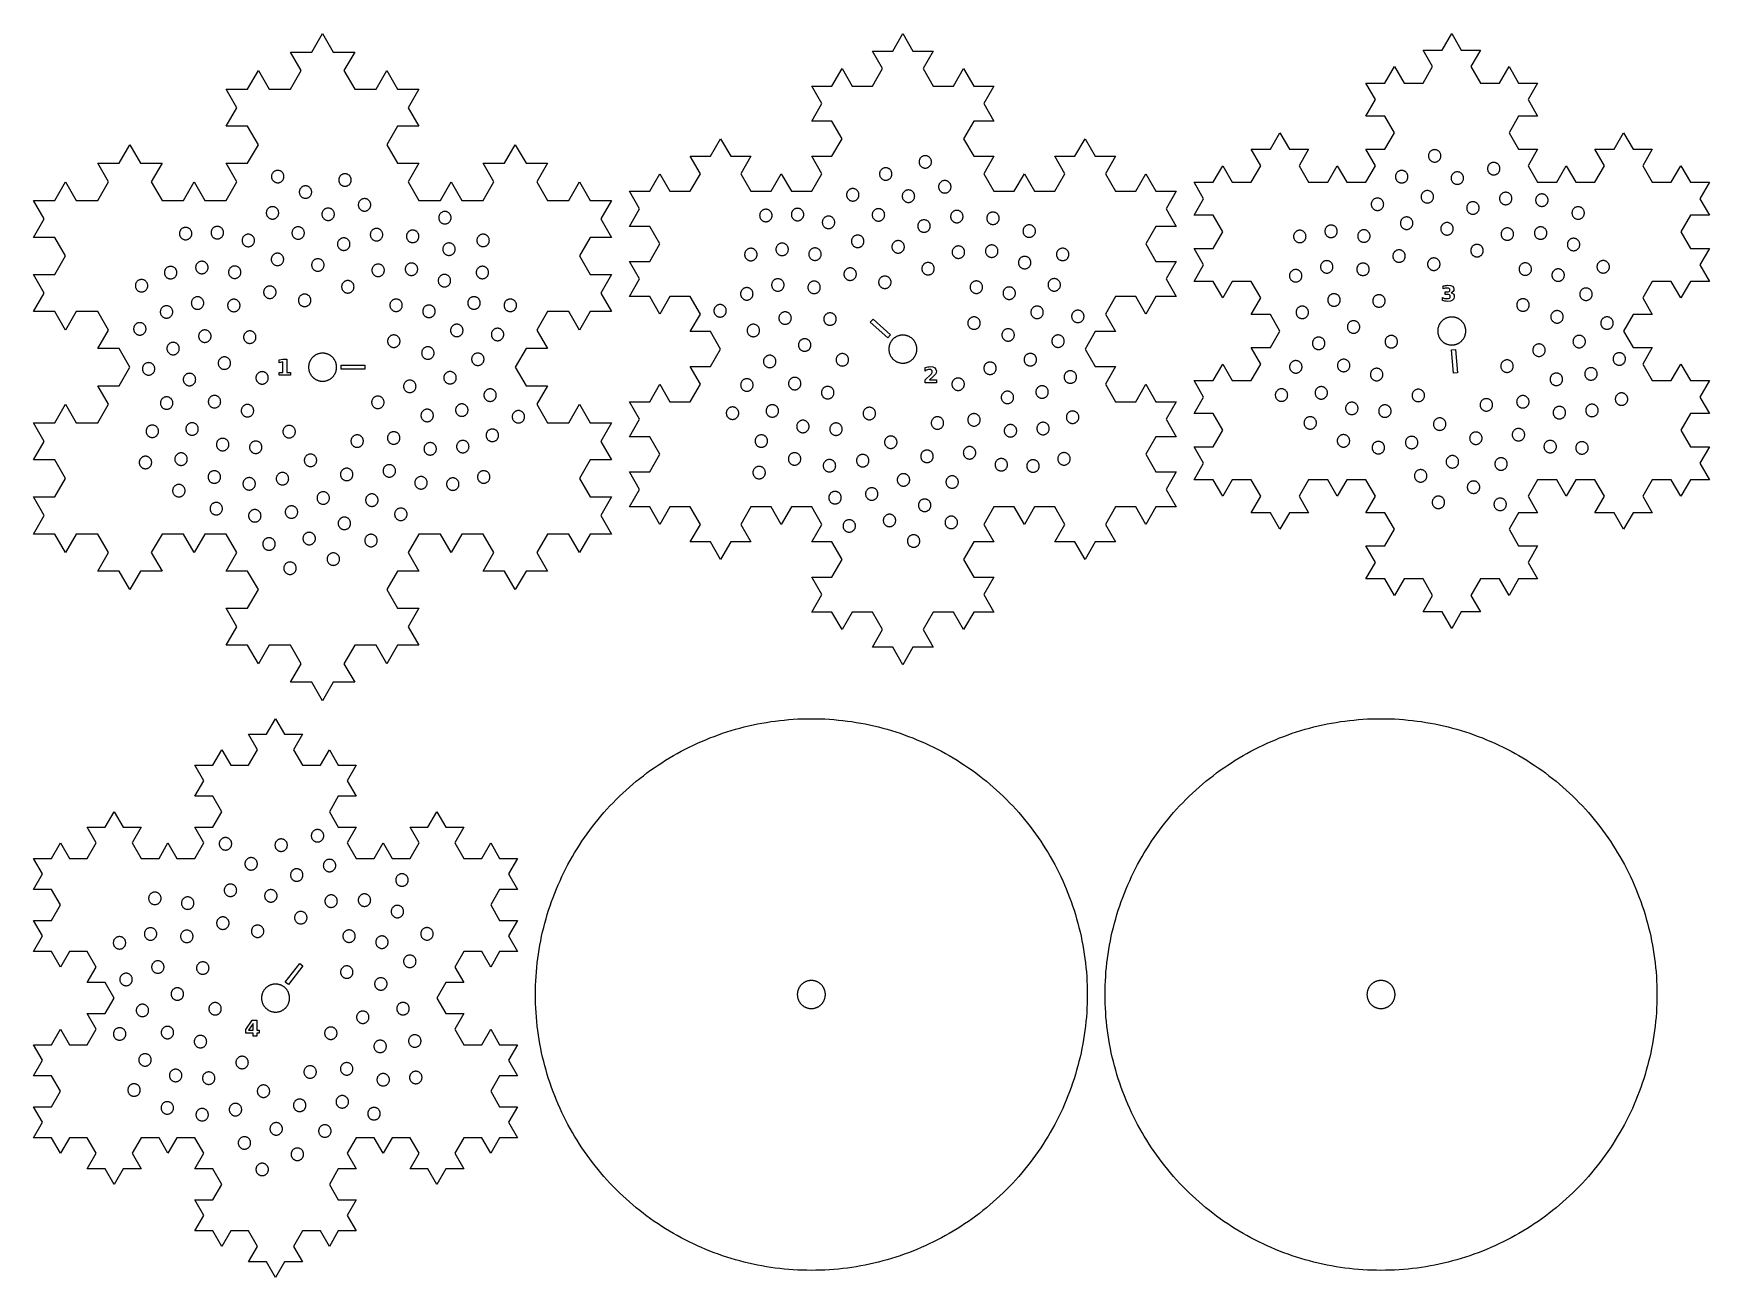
# Model space of a CAD drawing. Header units: millimetres. Extents: x 0 to 377, y 0 to 280.
import ezdxf

# ---------------------------------------------------------------- set-up
doc = ezdxf.new("R2010")
doc.units = ezdxf.units.MM
doc.layers.add('CUT', color=1, linetype='Continuous')
doc.layers.add('ENGRAVE', color=7, linetype='Continuous')

msp = doc.modelspace()

# ---------------------------------------------------------------- linework, layer by layer
at = {"layer": 'CUT'}
for points in [[(72.17, 275.83), (69.76, 271.67), (72.17, 267.5), (76.98, 267.5), (79.39, 271.67), (81.79, 267.5), (86.6, 267.5), (84.2, 263.33), (86.6, 259.17), (81.79, 259.17), (79.39, 255), (81.79, 250.83), (86.6, 250.83), (84.2, 246.67), (86.6, 242.5), (91.41, 242.5), (93.82, 246.67), (96.23, 242.5), (101.04, 242.5), (103.44, 246.67), (101.04, 250.83), (105.85, 250.83), (108.25, 255), (110.66, 250.83), (115.47, 250.83), (113.06, 246.67), (115.47, 242.5), (120.28, 242.5), (122.69, 246.67), (125.09, 242.5), (129.9, 242.5), (127.5, 238.33), (129.9, 234.17), (125.09, 234.17), (122.69, 230), (125.09, 225.83), (129.9, 225.83), (127.5, 221.67), (129.9, 217.5), (125.09, 217.5), (122.69, 213.33), (120.28, 217.5), (115.47, 217.5), (113.06, 213.33), (115.47, 209.17), (110.66, 209.17), (108.25, 205), (110.66, 200.83), (115.47, 200.83), (113.06, 196.67), (115.47, 192.5), (120.28, 192.5), (122.69, 196.67), (125.09, 192.5), (129.9, 192.5), (127.5, 188.33), (129.9, 184.17), (125.09, 184.17), (122.69, 180), (125.09, 175.83), (129.9, 175.83), (127.5, 171.67), (129.9, 167.5), (125.09, 167.5), (122.69, 163.33), (120.28, 167.5), (115.47, 167.5), (113.06, 163.33), (115.47, 159.17), (110.66, 159.17), (108.25, 155), (105.85, 159.17), (101.04, 159.17), (103.44, 163.33), (101.04, 167.5), (96.23, 167.5), (93.82, 163.33), (91.41, 167.5), (86.6, 167.5), (84.2, 163.33), (86.6, 159.17), (81.79, 159.17), (79.39, 155), (81.79, 150.83), (86.6, 150.83), (84.2, 146.67), (86.6, 142.5), (81.79, 142.5), (79.39, 138.33), (76.98, 142.5), (72.17, 142.5), (69.76, 138.33), (72.17, 134.17), (67.36, 134.17), (64.95, 130), (62.55, 134.17), (57.74, 134.17), (60.14, 138.33), (57.74, 142.5), (52.92, 142.5), (50.52, 138.33), (48.11, 142.5), (43.3, 142.5), (45.71, 146.67), (43.3, 150.83), (48.11, 150.83), (50.52, 155), (48.11, 159.17), (43.3, 159.17), (45.71, 163.33), (43.3, 167.5), (38.49, 167.5), (36.08, 163.33), (33.68, 167.5), (28.87, 167.5), (26.46, 163.33), (28.87, 159.17), (24.06, 159.17), (21.65, 155), (19.25, 159.17), (14.43, 159.17), (16.84, 163.33), (14.43, 167.5), (9.62, 167.5), (7.22, 163.33), (4.81, 167.5), (0, 167.5), (2.41, 171.67), (0, 175.83), (4.81, 175.83), (7.22, 180), (4.81, 184.17), (0, 184.17), (2.41, 188.33), (0, 192.5), (4.81, 192.5), (7.22, 196.67), (9.62, 192.5), (14.43, 192.5), (16.84, 196.67), (14.43, 200.83), (19.25, 200.83), (21.65, 205), (19.25, 209.17), (14.43, 209.17), (16.84, 213.33), (14.43, 217.5), (9.62, 217.5), (7.22, 213.33), (4.81, 217.5), (0, 217.5), (2.41, 221.67), (0, 225.83), (4.81, 225.83), (7.22, 230), (4.81, 234.17), (0, 234.17), (2.41, 238.33), (0, 242.5), (4.81, 242.5), (7.22, 246.67), (9.62, 242.5), (14.43, 242.5), (16.84, 246.67), (14.43, 250.83), (19.25, 250.83), (21.65, 255), (24.06, 250.83), (28.87, 250.83), (26.46, 246.67), (28.87, 242.5), (33.68, 242.5), (36.08, 246.67), (38.49, 242.5), (43.3, 242.5), (45.71, 246.67), (43.3, 250.83), (48.11, 250.83), (50.52, 255), (48.11, 259.17), (43.3, 259.17), (45.71, 263.33), (43.3, 267.5), (48.11, 267.5), (50.52, 271.67), (52.92, 267.5), (57.74, 267.5), (60.14, 271.67), (57.74, 275.83), (62.55, 275.83), (64.95, 280), (67.36, 275.83), (72.17, 275.83)], [(202.16, 276.06), (199.88, 272.12), (202.16, 268.18), (206.71, 268.18), (208.99, 272.12), (211.26, 268.18), (215.81, 268.18), (213.54, 264.24), (215.81, 260.3), (211.26, 260.3), (208.99, 256.36), (211.26, 252.41), (215.81, 252.41), (213.54, 248.47), (215.81, 244.53), (220.36, 244.53), (222.64, 248.47), (224.91, 244.53), (229.46, 244.53), (231.74, 248.47), (229.46, 252.41), (234.01, 252.41), (236.29, 256.36), (238.56, 252.41), (243.11, 252.41), (240.84, 248.47), (243.11, 244.53), (247.66, 244.53), (249.94, 248.47), (252.21, 244.53), (256.76, 244.53), (254.49, 240.59), (256.76, 236.65), (252.21, 236.65), (249.94, 232.71), (252.21, 228.77), (256.76, 228.77), (254.49, 224.83), (256.76, 220.89), (252.21, 220.89), (249.94, 216.95), (247.66, 220.89), (243.11, 220.89), (240.84, 216.95), (243.11, 213.01), (238.56, 213.01), (236.29, 209.07), (238.56, 205.13), (243.11, 205.13), (240.84, 201.19), (243.11, 197.24), (247.66, 197.24), (249.94, 201.19), (252.21, 197.24), (256.76, 197.24), (254.49, 193.3), (256.76, 189.36), (252.21, 189.36), (249.94, 185.42), (252.21, 181.48), (256.76, 181.48), (254.49, 177.54), (256.76, 173.6), (252.21, 173.6), (249.94, 169.66), (247.66, 173.6), (243.11, 173.6), (240.84, 169.66), (243.11, 165.72), (238.56, 165.72), (236.29, 161.78), (234.01, 165.72), (229.46, 165.72), (231.74, 169.66), (229.46, 173.6), (224.91, 173.6), (222.64, 169.66), (220.36, 173.6), (215.81, 173.6), (213.54, 169.66), (215.81, 165.72), (211.26, 165.72), (208.99, 161.78), (211.26, 157.84), (215.81, 157.84), (213.54, 153.9), (215.81, 149.96), (211.26, 149.96), (208.99, 146.01), (206.71, 149.96), (202.16, 149.96), (199.88, 146.01), (202.16, 142.07), (197.61, 142.07), (195.33, 138.13), (193.06, 142.07), (188.51, 142.07), (190.78, 146.01), (188.51, 149.96), (183.96, 149.96), (181.68, 146.01), (179.41, 149.96), (174.86, 149.96), (177.13, 153.9), (174.86, 157.84), (179.41, 157.84), (181.68, 161.78), (179.41, 165.72), (174.86, 165.72), (177.13, 169.66), (174.86, 173.6), (170.31, 173.6), (168.03, 169.66), (165.76, 173.6), (161.21, 173.6), (158.93, 169.66), (161.21, 165.72), (156.66, 165.72), (154.38, 161.78), (152.11, 165.72), (147.55, 165.72), (149.83, 169.66), (147.55, 173.6), (143, 173.6), (140.73, 169.66), (138.45, 173.6), (133.9, 173.6), (136.18, 177.54), (133.9, 181.48), (138.45, 181.48), (140.73, 185.42), (138.45, 189.36), (133.9, 189.36), (136.18, 193.3), (133.9, 197.24), (138.45, 197.24), (140.73, 201.19), (143, 197.24), (147.55, 197.24), (149.83, 201.19), (147.55, 205.13), (152.11, 205.13), (154.38, 209.07), (152.11, 213.01), (147.55, 213.01), (149.83, 216.95), (147.55, 220.89), (143, 220.89), (140.73, 216.95), (138.45, 220.89), (133.9, 220.89), (136.18, 224.83), (133.9, 228.77), (138.45, 228.77), (140.73, 232.71), (138.45, 236.65), (133.9, 236.65), (136.18, 240.59), (133.9, 244.53), (138.45, 244.53), (140.73, 248.47), (143, 244.53), (147.55, 244.53), (149.83, 248.47), (147.55, 252.41), (152.11, 252.41), (154.38, 256.36), (156.66, 252.41), (161.21, 252.41), (158.93, 248.47), (161.21, 244.53), (165.76, 244.53), (168.03, 248.47), (170.31, 244.53), (174.86, 244.53), (177.13, 248.47), (174.86, 252.41), (179.41, 252.41), (181.68, 256.36), (179.41, 260.3), (174.86, 260.3), (177.13, 264.24), (174.86, 268.18), (179.41, 268.18), (181.68, 272.12), (183.96, 268.18), (188.51, 268.18), (190.78, 272.12), (188.51, 276.06), (193.06, 276.06), (195.33, 280), (197.61, 276.06), (202.16, 276.06)], [(325.11, 276.29), (322.96, 272.57), (325.11, 268.86), (329.4, 268.86), (331.54, 272.57), (333.69, 268.86), (337.97, 268.86), (335.83, 265.14), (337.97, 261.43), (333.69, 261.43), (331.54, 257.71), (333.69, 254), (337.97, 254), (335.83, 250.28), (337.97, 246.57), (342.26, 246.57), (344.41, 250.28), (346.55, 246.57), (350.84, 246.57), (352.99, 250.28), (350.84, 254), (355.13, 254), (357.28, 257.71), (359.42, 254), (363.71, 254), (361.57, 250.28), (363.71, 246.57), (368, 246.57), (370.15, 250.28), (372.29, 246.57), (376.58, 246.57), (374.44, 242.85), (376.58, 239.14), (372.29, 239.14), (370.15, 235.42), (372.29, 231.71), (376.58, 231.71), (374.44, 227.99), (376.58, 224.28), (372.29, 224.28), (370.15, 220.56), (368, 224.28), (363.71, 224.28), (361.57, 220.56), (363.71, 216.85), (359.42, 216.85), (357.28, 213.13), (359.42, 209.42), (363.71, 209.42), (361.57, 205.7), (363.71, 201.99), (368, 201.99), (370.15, 205.7), (372.29, 201.99), (376.58, 201.99), (374.44, 198.27), (376.58, 194.56), (372.29, 194.56), (370.15, 190.84), (372.29, 187.13), (376.58, 187.13), (374.44, 183.41), (376.58, 179.7), (372.29, 179.7), (370.15, 175.99), (368, 179.7), (363.71, 179.7), (361.57, 175.99), (363.71, 172.27), (359.42, 172.27), (357.28, 168.56), (355.13, 172.27), (350.84, 172.27), (352.99, 175.99), (350.84, 179.7), (346.55, 179.7), (344.41, 175.99), (342.26, 179.7), (337.97, 179.7), (335.83, 175.99), (337.97, 172.27), (333.69, 172.27), (331.54, 168.56), (333.69, 164.84), (337.97, 164.84), (335.83, 161.13), (337.97, 157.41), (333.69, 157.41), (331.54, 153.7), (329.4, 157.41), (325.11, 157.41), (322.96, 153.7), (325.11, 149.98), (320.82, 149.98), (318.67, 146.27), (316.53, 149.98), (312.24, 149.98), (314.38, 153.7), (312.24, 157.41), (307.95, 157.41), (305.8, 153.7), (303.66, 157.41), (299.37, 157.41), (301.51, 161.13), (299.37, 164.84), (303.66, 164.84), (305.8, 168.56), (303.66, 172.27), (299.37, 172.27), (301.51, 175.99), (299.37, 179.7), (295.08, 179.7), (292.94, 175.99), (290.79, 179.7), (286.5, 179.7), (284.36, 175.99), (286.5, 172.27), (282.21, 172.27), (280.07, 168.56), (277.92, 172.27), (273.63, 172.27), (275.78, 175.99), (273.63, 179.7), (269.34, 179.7), (267.2, 175.99), (265.05, 179.7), (260.76, 179.7), (262.91, 183.41), (260.76, 187.13), (265.05, 187.13), (267.2, 190.84), (265.05, 194.56), (260.76, 194.56), (262.91, 198.27), (260.76, 201.99), (265.05, 201.99), (267.2, 205.7), (269.34, 201.99), (273.63, 201.99), (275.78, 205.7), (273.63, 209.42), (277.92, 209.42), (280.07, 213.13), (277.92, 216.85), (273.63, 216.85), (275.78, 220.56), (273.63, 224.28), (269.34, 224.28), (267.2, 220.56), (265.05, 224.28), (260.76, 224.28), (262.91, 227.99), (260.76, 231.71), (265.05, 231.71), (267.2, 235.42), (265.05, 239.14), (260.76, 239.14), (262.91, 242.85), (260.76, 246.57), (265.05, 246.57), (267.2, 250.28), (269.34, 246.57), (273.63, 246.57), (275.78, 250.28), (273.63, 254), (277.92, 254), (280.07, 257.71), (282.21, 254), (286.5, 254), (284.36, 250.28), (286.5, 246.57), (290.79, 246.57), (292.94, 250.28), (295.08, 246.57), (299.37, 246.57), (301.51, 250.28), (299.37, 254), (303.66, 254), (305.8, 257.71), (303.66, 261.43), (299.37, 261.43), (301.51, 265.14), (299.37, 268.86), (303.66, 268.86), (305.8, 272.57), (307.95, 268.86), (312.24, 268.86), (314.38, 272.57), (312.24, 276.29), (316.53, 276.29), (318.67, 280), (320.82, 276.29), (325.11, 276.29)], [(201.62, 250.51), (201.66, 250.61), (201.7, 250.71), (201.73, 250.82), (201.75, 250.92), (201.77, 251.03), (201.77, 251.14), (201.77, 251.25), (201.75, 251.36), (201.73, 251.47), (201.7, 251.58), (201.66, 251.68), (201.62, 251.78), (201.56, 251.87), (201.5, 251.97), (201.43, 252.05), (201.36, 252.13), (201.28, 252.21), (201.19, 252.28), (201.1, 252.34), (201.01, 252.39), (200.91, 252.44), (200.8, 252.47), (200.7, 252.5), (200.59, 252.53), (200.48, 252.54), (200.37, 252.54), (200.26, 252.54), (200.15, 252.53), (200.04, 252.5), (199.94, 252.47), (199.83, 252.44), (199.73, 252.39), (199.64, 252.34), (199.55, 252.28), (199.46, 252.21), (199.38, 252.13), (199.3, 252.05), (199.24, 251.97), (199.18, 251.87), (199.12, 251.78), (199.08, 251.68), (199.04, 251.58), (199.01, 251.47), (198.99, 251.36), (198.97, 251.25), (198.97, 251.14), (198.97, 251.03), (198.99, 250.92), (199.01, 250.82), (199.04, 250.71), (199.08, 250.61), (199.12, 250.51), (199.18, 250.41), (199.24, 250.32), (199.3, 250.23), (199.38, 250.15), (199.46, 250.08), (199.55, 250.01), (199.64, 249.95), (199.73, 249.9), (199.83, 249.85), (199.94, 249.81), (200.04, 249.78), (200.15, 249.76), (200.26, 249.75), (200.37, 249.74), (200.48, 249.75), (200.59, 249.76), (200.7, 249.78), (200.8, 249.81), (200.91, 249.85), (201.01, 249.9), (201.1, 249.95), (201.19, 250.01), (201.28, 250.08), (201.36, 250.15), (201.43, 250.23), (201.5, 250.32), (201.56, 250.41), (201.62, 250.51)], [(316.12, 251.96), (316.16, 252.06), (316.19, 252.17), (316.21, 252.28), (316.23, 252.39), (316.23, 252.5), (316.23, 252.61), (316.21, 252.71), (316.19, 252.82), (316.16, 252.93), (316.12, 253.03), (316.08, 253.13), (316.02, 253.23), (315.96, 253.32), (315.89, 253.4), (315.82, 253.49), (315.74, 253.56), (315.65, 253.63), (315.56, 253.69), (315.47, 253.74), (315.37, 253.79), (315.26, 253.83), (315.16, 253.86), (315.05, 253.88), (314.94, 253.89), (314.83, 253.9), (314.72, 253.89), (314.61, 253.88), (314.5, 253.86), (314.4, 253.83), (314.29, 253.79), (314.19, 253.74), (314.1, 253.69), (314.01, 253.63), (313.92, 253.56), (313.84, 253.49), (313.77, 253.4), (313.7, 253.32), (313.64, 253.23), (313.58, 253.13), (313.54, 253.03), (313.5, 252.93), (313.47, 252.82), (313.45, 252.71), (313.43, 252.61), (313.43, 252.5), (313.43, 252.39), (313.45, 252.28), (313.47, 252.17), (313.5, 252.06), (313.54, 251.96), (313.58, 251.86), (313.64, 251.76), (313.7, 251.67), (313.77, 251.59), (313.84, 251.51), (313.92, 251.43), (314.01, 251.36), (314.1, 251.3), (314.19, 251.25), (314.29, 251.2), (314.4, 251.16), (314.5, 251.13), (314.61, 251.11), (314.72, 251.1), (314.83, 251.1), (314.94, 251.1), (315.05, 251.11), (315.16, 251.13), (315.26, 251.16), (315.37, 251.2), (315.47, 251.25), (315.56, 251.3), (315.65, 251.36), (315.74, 251.43), (315.82, 251.51), (315.89, 251.59), (315.96, 251.67), (316.02, 251.76), (316.08, 251.86), (316.12, 251.96)], [(56.17, 247.31), (56.2, 247.41), (56.23, 247.52), (56.26, 247.62), (56.27, 247.73), (56.27, 247.84), (56.27, 247.95), (56.26, 248.06), (56.23, 248.17), (56.2, 248.28), (56.17, 248.38), (56.12, 248.48), (56.07, 248.57), (56.01, 248.67), (55.94, 248.75), (55.86, 248.83), (55.78, 248.91), (55.7, 248.98), (55.61, 249.04), (55.51, 249.09), (55.41, 249.14), (55.31, 249.17), (55.2, 249.2), (55.09, 249.23), (54.98, 249.24), (54.87, 249.24), (54.76, 249.24), (54.65, 249.23), (54.55, 249.2), (54.44, 249.17), (54.34, 249.14), (54.24, 249.09), (54.14, 249.04), (54.05, 248.98), (53.96, 248.91), (53.88, 248.83), (53.81, 248.75), (53.74, 248.67), (53.68, 248.57), (53.63, 248.48), (53.58, 248.38), (53.54, 248.28), (53.51, 248.17), (53.49, 248.06), (53.48, 247.95), (53.47, 247.84), (53.48, 247.73), (53.49, 247.62), (53.51, 247.52), (53.54, 247.41), (53.58, 247.31), (53.63, 247.21), (53.68, 247.11), (53.74, 247.02), (53.81, 246.93), (53.88, 246.85), (53.96, 246.78), (54.05, 246.71), (54.14, 246.65), (54.24, 246.6), (54.34, 246.55), (54.44, 246.51), (54.55, 246.48), (54.65, 246.46), (54.76, 246.45), (54.87, 246.44), (54.98, 246.45), (55.09, 246.46), (55.2, 246.48), (55.31, 246.51), (55.41, 246.55), (55.51, 246.6), (55.61, 246.65), (55.7, 246.71), (55.78, 246.78), (55.86, 246.85), (55.94, 246.93), (56.01, 247.02), (56.07, 247.11), (56.12, 247.21), (56.17, 247.31)], [(192.74, 247.79), (192.79, 247.89), (192.82, 248), (192.85, 248.1), (192.87, 248.21), (192.89, 248.32), (192.89, 248.43), (192.89, 248.54), (192.87, 248.65), (192.85, 248.76), (192.82, 248.86), (192.79, 248.96), (192.74, 249.06), (192.69, 249.16), (192.62, 249.25), (192.56, 249.34), (192.48, 249.42), (192.4, 249.49), (192.31, 249.56), (192.22, 249.62), (192.13, 249.68), (192.03, 249.72), (191.92, 249.76), (191.82, 249.79), (191.71, 249.81), (191.6, 249.82), (191.49, 249.83), (191.38, 249.82), (191.27, 249.81), (191.17, 249.79), (191.06, 249.76), (190.96, 249.72), (190.86, 249.68), (190.76, 249.62), (190.67, 249.56), (190.58, 249.49), (190.5, 249.42), (190.43, 249.34), (190.36, 249.25), (190.3, 249.16), (190.24, 249.06), (190.2, 248.96), (190.16, 248.86), (190.13, 248.76), (190.11, 248.65), (190.1, 248.54), (190.09, 248.43), (190.1, 248.32), (190.11, 248.21), (190.13, 248.1), (190.16, 248), (190.2, 247.89), (190.24, 247.79), (190.3, 247.7), (190.36, 247.61), (190.43, 247.52), (190.5, 247.44), (190.58, 247.36), (190.67, 247.3), (190.76, 247.23), (190.86, 247.18), (190.96, 247.14), (191.06, 247.1), (191.17, 247.07), (191.27, 247.05), (191.38, 247.03), (191.49, 247.03), (191.6, 247.03), (191.71, 247.05), (191.82, 247.07), (191.92, 247.1), (192.03, 247.14), (192.13, 247.18), (192.22, 247.23), (192.31, 247.3), (192.4, 247.36), (192.48, 247.44), (192.56, 247.52), (192.62, 247.61), (192.69, 247.7), (192.74, 247.79)], [(308.71, 247.28), (308.75, 247.38), (308.78, 247.49), (308.8, 247.6), (308.82, 247.7), (308.82, 247.81), (308.82, 247.92), (308.8, 248.03), (308.78, 248.14), (308.75, 248.25), (308.71, 248.35), (308.67, 248.45), (308.62, 248.55), (308.55, 248.64), (308.49, 248.72), (308.41, 248.8), (308.33, 248.88), (308.24, 248.95), (308.15, 249.01), (308.06, 249.06), (307.96, 249.11), (307.85, 249.15), (307.75, 249.18), (307.64, 249.2), (307.53, 249.21), (307.42, 249.21), (307.31, 249.21), (307.2, 249.2), (307.09, 249.18), (306.99, 249.15), (306.89, 249.11), (306.79, 249.06), (306.69, 249.01), (306.6, 248.95), (306.51, 248.88), (306.43, 248.8), (306.36, 248.72), (306.29, 248.64), (306.23, 248.55), (306.17, 248.45), (306.13, 248.35), (306.09, 248.25), (306.06, 248.14), (306.04, 248.03), (306.03, 247.92), (306.02, 247.81), (306.03, 247.7), (306.04, 247.6), (306.06, 247.49), (306.09, 247.38), (306.13, 247.28), (306.17, 247.18), (306.23, 247.08), (306.29, 246.99), (306.36, 246.9), (306.43, 246.82), (306.51, 246.75), (306.6, 246.68), (306.69, 246.62), (306.79, 246.57), (306.89, 246.52), (306.99, 246.48), (307.09, 246.45), (307.2, 246.43), (307.31, 246.42), (307.42, 246.41), (307.53, 246.42), (307.64, 246.43), (307.75, 246.45), (307.85, 246.48), (307.96, 246.52), (308.06, 246.57), (308.15, 246.62), (308.24, 246.68), (308.33, 246.75), (308.41, 246.82), (308.49, 246.9), (308.55, 246.99), (308.62, 247.08), (308.67, 247.18), (308.71, 247.28)], [(321.22, 246.97), (321.26, 247.07), (321.29, 247.18), (321.31, 247.28), (321.32, 247.39), (321.33, 247.5), (321.32, 247.61), (321.31, 247.72), (321.29, 247.83), (321.26, 247.94), (321.22, 248.04), (321.17, 248.14), (321.12, 248.23), (321.06, 248.33), (320.99, 248.41), (320.92, 248.49), (320.83, 248.57), (320.75, 248.64), (320.66, 248.7), (320.56, 248.75), (320.46, 248.8), (320.36, 248.83), (320.25, 248.86), (320.14, 248.89), (320.04, 248.9), (319.93, 248.9), (319.82, 248.9), (319.71, 248.89), (319.6, 248.86), (319.49, 248.83), (319.39, 248.8), (319.29, 248.75), (319.19, 248.7), (319.1, 248.64), (319.02, 248.57), (318.94, 248.49), (318.86, 248.41), (318.79, 248.33), (318.73, 248.23), (318.68, 248.14), (318.63, 248.04), (318.59, 247.94), (318.56, 247.83), (318.54, 247.72), (318.53, 247.61), (318.53, 247.5), (318.53, 247.39), (318.54, 247.28), (318.56, 247.18), (318.59, 247.07), (318.63, 246.97), (318.68, 246.87), (318.73, 246.77), (318.79, 246.68), (318.86, 246.59), (318.94, 246.51), (319.02, 246.44), (319.1, 246.37), (319.19, 246.31), (319.29, 246.26), (319.39, 246.21), (319.49, 246.17), (319.6, 246.14), (319.71, 246.12), (319.82, 246.11), (319.93, 246.1), (320.04, 246.11), (320.14, 246.12), (320.25, 246.14), (320.36, 246.17), (320.46, 246.21), (320.56, 246.26), (320.66, 246.31), (320.75, 246.37), (320.83, 246.44), (320.92, 246.51), (320.99, 246.59), (321.06, 246.68), (321.12, 246.77), (321.17, 246.87), (321.22, 246.97)], [(329.39, 249.08), (329.43, 249.19), (329.46, 249.29), (329.48, 249.4), (329.5, 249.51), (329.5, 249.62), (329.5, 249.73), (329.48, 249.84), (329.46, 249.95), (329.43, 250.05), (329.39, 250.15), (329.35, 250.25), (329.29, 250.35), (329.23, 250.44), (329.16, 250.53), (329.09, 250.61), (329.01, 250.68), (328.92, 250.75), (328.83, 250.81), (328.74, 250.87), (328.64, 250.91), (328.53, 250.95), (328.43, 250.98), (328.32, 251), (328.21, 251.01), (328.1, 251.02), (327.99, 251.01), (327.88, 251), (327.77, 250.98), (327.67, 250.95), (327.56, 250.91), (327.46, 250.87), (327.37, 250.81), (327.28, 250.75), (327.19, 250.68), (327.11, 250.61), (327.03, 250.53), (326.97, 250.44), (326.91, 250.35), (326.85, 250.25), (326.81, 250.15), (326.77, 250.05), (326.74, 249.95), (326.72, 249.84), (326.7, 249.73), (326.7, 249.62), (326.7, 249.51), (326.72, 249.4), (326.74, 249.29), (326.77, 249.19), (326.81, 249.08), (326.85, 248.98), (326.91, 248.89), (326.97, 248.8), (327.03, 248.71), (327.11, 248.63), (327.19, 248.55), (327.28, 248.49), (327.37, 248.43), (327.46, 248.37), (327.56, 248.33), (327.67, 248.29), (327.77, 248.26), (327.88, 248.24), (327.99, 248.22), (328.1, 248.22), (328.21, 248.22), (328.32, 248.24), (328.43, 248.26), (328.53, 248.29), (328.64, 248.33), (328.74, 248.37), (328.83, 248.43), (328.92, 248.49), (329.01, 248.55), (329.09, 248.63), (329.16, 248.71), (329.23, 248.8), (329.29, 248.89), (329.35, 248.98), (329.39, 249.08)], [(62.4, 243.83), (62.44, 243.93), (62.47, 244.04), (62.49, 244.14), (62.51, 244.25), (62.51, 244.36), (62.51, 244.47), (62.49, 244.58), (62.47, 244.69), (62.44, 244.79), (62.4, 244.9), (62.36, 245), (62.3, 245.09), (62.24, 245.18), (62.17, 245.27), (62.1, 245.35), (62.02, 245.43), (61.93, 245.49), (61.84, 245.56), (61.75, 245.61), (61.65, 245.66), (61.54, 245.69), (61.44, 245.72), (61.33, 245.74), (61.22, 245.76), (61.11, 245.76), (61, 245.76), (60.89, 245.74), (60.78, 245.72), (60.68, 245.69), (60.57, 245.66), (60.47, 245.61), (60.38, 245.56), (60.29, 245.49), (60.2, 245.43), (60.12, 245.35), (60.05, 245.27), (59.98, 245.18), (59.92, 245.09), (59.86, 245), (59.82, 244.9), (59.78, 244.79), (59.75, 244.69), (59.73, 244.58), (59.71, 244.47), (59.71, 244.36), (59.71, 244.25), (59.73, 244.14), (59.75, 244.04), (59.78, 243.93), (59.82, 243.83), (59.86, 243.73), (59.92, 243.63), (59.98, 243.54), (60.05, 243.45), (60.12, 243.37), (60.2, 243.3), (60.29, 243.23), (60.38, 243.17), (60.47, 243.11), (60.57, 243.07), (60.68, 243.03), (60.78, 243), (60.89, 242.98), (61, 242.97), (61.11, 242.96), (61.22, 242.97), (61.33, 242.98), (61.44, 243), (61.54, 243.03), (61.65, 243.07), (61.75, 243.11), (61.84, 243.17), (61.93, 243.23), (62.02, 243.3), (62.1, 243.37), (62.17, 243.45), (62.24, 243.54), (62.3, 243.63), (62.36, 243.73), (62.4, 243.83)], [(71.23, 246.44), (71.28, 246.54), (71.32, 246.64), (71.35, 246.75), (71.37, 246.86), (71.38, 246.97), (71.39, 247.08), (71.38, 247.19), (71.37, 247.3), (71.35, 247.4), (71.32, 247.51), (71.28, 247.61), (71.23, 247.71), (71.18, 247.81), (71.12, 247.9), (71.05, 247.99), (70.98, 248.07), (70.9, 248.14), (70.81, 248.21), (70.72, 248.27), (70.62, 248.32), (70.52, 248.37), (70.42, 248.41), (70.31, 248.44), (70.21, 248.46), (70.1, 248.47), (69.99, 248.48), (69.88, 248.47), (69.77, 248.46), (69.66, 248.44), (69.55, 248.41), (69.45, 248.37), (69.35, 248.32), (69.26, 248.27), (69.16, 248.21), (69.08, 248.14), (69, 248.07), (68.92, 247.99), (68.85, 247.9), (68.79, 247.81), (68.74, 247.71), (68.69, 247.61), (68.66, 247.51), (68.63, 247.4), (68.6, 247.3), (68.59, 247.19), (68.59, 247.08), (68.59, 246.97), (68.6, 246.86), (68.63, 246.75), (68.66, 246.64), (68.69, 246.54), (68.74, 246.44), (68.79, 246.35), (68.85, 246.25), (68.92, 246.17), (69, 246.09), (69.08, 246.01), (69.16, 245.94), (69.26, 245.88), (69.35, 245.83), (69.45, 245.78), (69.55, 245.75), (69.66, 245.72), (69.77, 245.69), (69.88, 245.68), (69.99, 245.68), (70.1, 245.68), (70.21, 245.69), (70.31, 245.72), (70.42, 245.75), (70.52, 245.78), (70.62, 245.83), (70.72, 245.88), (70.81, 245.94), (70.9, 246.01), (70.98, 246.09), (71.05, 246.17), (71.12, 246.25), (71.18, 246.35), (71.23, 246.44)], [(185.38, 243.21), (185.41, 243.31), (185.44, 243.42), (185.47, 243.53), (185.48, 243.64), (185.48, 243.75), (185.48, 243.86), (185.47, 243.97), (185.44, 244.07), (185.41, 244.18), (185.38, 244.28), (185.33, 244.38), (185.28, 244.48), (185.22, 244.57), (185.15, 244.66), (185.07, 244.74), (184.99, 244.81), (184.91, 244.88), (184.81, 244.94), (184.72, 244.99), (184.62, 245.04), (184.52, 245.08), (184.41, 245.11), (184.3, 245.13), (184.19, 245.14), (184.08, 245.15), (183.97, 245.14), (183.86, 245.13), (183.76, 245.11), (183.65, 245.08), (183.55, 245.04), (183.45, 244.99), (183.35, 244.94), (183.26, 244.88), (183.17, 244.81), (183.09, 244.74), (183.02, 244.66), (182.95, 244.57), (182.89, 244.48), (182.84, 244.38), (182.79, 244.28), (182.75, 244.18), (182.72, 244.07), (182.7, 243.97), (182.69, 243.86), (182.68, 243.75), (182.69, 243.64), (182.7, 243.53), (182.72, 243.42), (182.75, 243.31), (182.79, 243.21), (182.84, 243.11), (182.89, 243.02), (182.95, 242.92), (183.02, 242.84), (183.09, 242.76), (183.17, 242.68), (183.26, 242.61), (183.35, 242.55), (183.45, 242.5), (183.55, 242.45), (183.65, 242.42), (183.76, 242.39), (183.86, 242.36), (183.97, 242.35), (184.08, 242.35), (184.19, 242.35), (184.3, 242.36), (184.41, 242.39), (184.52, 242.42), (184.62, 242.45), (184.72, 242.5), (184.81, 242.55), (184.91, 242.61), (184.99, 242.68), (185.07, 242.76), (185.15, 242.84), (185.22, 242.92), (185.28, 243.02), (185.33, 243.11), (185.38, 243.21)], [(197.88, 242.9), (197.92, 243), (197.95, 243.11), (197.97, 243.22), (197.98, 243.33), (197.99, 243.44), (197.98, 243.55), (197.97, 243.66), (197.95, 243.76), (197.92, 243.87), (197.88, 243.97), (197.83, 244.07), (197.78, 244.17), (197.72, 244.26), (197.65, 244.35), (197.58, 244.43), (197.5, 244.5), (197.41, 244.57), (197.32, 244.63), (197.22, 244.68), (197.12, 244.73), (197.02, 244.77), (196.91, 244.8), (196.81, 244.82), (196.7, 244.83), (196.59, 244.84), (196.48, 244.83), (196.37, 244.82), (196.26, 244.8), (196.15, 244.77), (196.05, 244.73), (195.95, 244.68), (195.86, 244.63), (195.76, 244.57), (195.68, 244.5), (195.6, 244.43), (195.52, 244.35), (195.45, 244.26), (195.39, 244.17), (195.34, 244.07), (195.29, 243.97), (195.26, 243.87), (195.23, 243.76), (195.2, 243.66), (195.19, 243.55), (195.19, 243.44), (195.19, 243.33), (195.2, 243.22), (195.23, 243.11), (195.26, 243), (195.29, 242.9), (195.34, 242.8), (195.39, 242.7), (195.45, 242.61), (195.52, 242.53), (195.6, 242.45), (195.68, 242.37), (195.76, 242.3), (195.86, 242.24), (195.95, 242.19), (196.05, 242.14), (196.15, 242.1), (196.26, 242.07), (196.37, 242.05), (196.48, 242.04), (196.59, 242.04), (196.7, 242.04), (196.81, 242.05), (196.91, 242.07), (197.02, 242.1), (197.12, 242.14), (197.22, 242.19), (197.32, 242.24), (197.41, 242.3), (197.5, 242.37), (197.58, 242.45), (197.65, 242.53), (197.72, 242.61), (197.78, 242.7), (197.83, 242.8), (197.88, 242.9)], [(206.05, 245.02), (206.09, 245.12), (206.12, 245.23), (206.14, 245.33), (206.16, 245.44), (206.16, 245.55), (206.16, 245.66), (206.14, 245.77), (206.12, 245.88), (206.09, 245.98), (206.05, 246.09), (206.01, 246.19), (205.95, 246.28), (205.89, 246.38), (205.83, 246.46), (205.75, 246.54), (205.67, 246.62), (205.58, 246.68), (205.49, 246.75), (205.4, 246.8), (205.3, 246.85), (205.19, 246.88), (205.09, 246.91), (204.98, 246.93), (204.87, 246.95), (204.76, 246.95), (204.65, 246.95), (204.54, 246.93), (204.43, 246.91), (204.33, 246.88), (204.23, 246.85), (204.13, 246.8), (204.03, 246.75), (203.94, 246.68), (203.85, 246.62), (203.77, 246.54), (203.7, 246.46), (203.63, 246.38), (203.57, 246.28), (203.51, 246.19), (203.47, 246.09), (203.43, 245.98), (203.4, 245.88), (203.38, 245.77), (203.37, 245.66), (203.36, 245.55), (203.37, 245.44), (203.38, 245.33), (203.4, 245.23), (203.43, 245.12), (203.47, 245.02), (203.51, 244.92), (203.57, 244.82), (203.63, 244.73), (203.7, 244.64), (203.77, 244.56), (203.85, 244.49), (203.94, 244.42), (204.03, 244.36), (204.13, 244.3), (204.23, 244.26), (204.33, 244.22), (204.43, 244.19), (204.54, 244.17), (204.65, 244.16), (204.76, 244.15), (204.87, 244.16), (204.98, 244.17), (205.09, 244.19), (205.19, 244.22), (205.3, 244.26), (205.4, 244.3), (205.49, 244.36), (205.58, 244.42), (205.67, 244.49), (205.75, 244.56), (205.83, 244.64), (205.89, 244.73), (205.95, 244.82), (206.01, 244.92), (206.05, 245.02)], [(54.95, 239.05), (54.99, 239.14), (55.03, 239.25), (55.06, 239.35), (55.08, 239.46), (55.1, 239.57), (55.1, 239.68), (55.1, 239.79), (55.08, 239.9), (55.06, 240.01), (55.03, 240.11), (54.99, 240.22), (54.95, 240.32), (54.89, 240.41), (54.83, 240.5), (54.77, 240.59), (54.69, 240.67), (54.61, 240.75), (54.52, 240.81), (54.43, 240.87), (54.34, 240.93), (54.24, 240.97), (54.13, 241.01), (54.03, 241.04), (53.92, 241.06), (53.81, 241.08), (53.7, 241.08), (53.59, 241.08), (53.48, 241.06), (53.37, 241.04), (53.27, 241.01), (53.17, 240.97), (53.07, 240.93), (52.97, 240.87), (52.88, 240.81), (52.79, 240.75), (52.71, 240.67), (52.64, 240.59), (52.57, 240.5), (52.51, 240.41), (52.45, 240.32), (52.41, 240.22), (52.37, 240.11), (52.34, 240.01), (52.32, 239.9), (52.31, 239.79), (52.3, 239.68), (52.31, 239.57), (52.32, 239.46), (52.34, 239.35), (52.37, 239.25), (52.41, 239.14), (52.45, 239.05), (52.51, 238.95), (52.57, 238.86), (52.64, 238.77), (52.71, 238.69), (52.79, 238.62), (52.88, 238.55), (52.97, 238.49), (53.07, 238.43), (53.17, 238.39), (53.27, 238.35), (53.37, 238.32), (53.48, 238.3), (53.59, 238.28), (53.7, 238.28), (53.81, 238.28), (53.92, 238.3), (54.03, 238.32), (54.13, 238.35), (54.24, 238.39), (54.34, 238.43), (54.43, 238.49), (54.52, 238.55), (54.61, 238.62), (54.69, 238.69), (54.77, 238.77), (54.83, 238.86), (54.89, 238.95), (54.95, 239.05)], [(75.63, 240.85), (75.67, 240.95), (75.71, 241.05), (75.74, 241.16), (75.76, 241.27), (75.77, 241.38), (75.78, 241.49), (75.77, 241.6), (75.76, 241.7), (75.74, 241.81), (75.71, 241.92), (75.67, 242.02), (75.63, 242.12), (75.57, 242.22), (75.51, 242.31), (75.44, 242.39), (75.37, 242.48), (75.29, 242.55), (75.2, 242.62), (75.11, 242.68), (75.01, 242.73), (74.92, 242.78), (74.81, 242.82), (74.71, 242.85), (74.6, 242.87), (74.49, 242.88), (74.38, 242.89), (74.27, 242.88), (74.16, 242.87), (74.05, 242.85), (73.95, 242.82), (73.84, 242.78), (73.74, 242.73), (73.65, 242.68), (73.56, 242.62), (73.47, 242.55), (73.39, 242.48), (73.31, 242.39), (73.25, 242.31), (73.19, 242.22), (73.13, 242.12), (73.09, 242.02), (73.05, 241.92), (73.02, 241.81), (73, 241.7), (72.98, 241.6), (72.98, 241.49), (72.98, 241.38), (73, 241.27), (73.02, 241.16), (73.05, 241.05), (73.09, 240.95), (73.13, 240.85), (73.19, 240.75), (73.25, 240.66), (73.31, 240.58), (73.39, 240.5), (73.47, 240.42), (73.56, 240.35), (73.65, 240.29), (73.74, 240.24), (73.84, 240.19), (73.95, 240.15), (74.05, 240.12), (74.16, 240.1), (74.27, 240.09), (74.38, 240.09), (74.49, 240.09), (74.6, 240.1), (74.71, 240.12), (74.81, 240.15), (74.92, 240.19), (75.01, 240.24), (75.11, 240.29), (75.2, 240.35), (75.29, 240.42), (75.37, 240.5), (75.44, 240.58), (75.51, 240.66), (75.57, 240.75), (75.63, 240.85)], [(303.27, 241.09), (303.31, 241.19), (303.34, 241.29), (303.36, 241.4), (303.37, 241.51), (303.38, 241.62), (303.37, 241.73), (303.36, 241.84), (303.34, 241.95), (303.31, 242.05), (303.27, 242.16), (303.22, 242.26), (303.17, 242.35), (303.11, 242.44), (303.04, 242.53), (302.97, 242.61), (302.89, 242.69), (302.8, 242.75), (302.71, 242.82), (302.61, 242.87), (302.51, 242.91), (302.41, 242.95), (302.3, 242.98), (302.2, 243), (302.09, 243.02), (301.98, 243.02), (301.87, 243.02), (301.76, 243), (301.65, 242.98), (301.54, 242.95), (301.44, 242.91), (301.34, 242.87), (301.25, 242.82), (301.15, 242.75), (301.07, 242.69), (300.99, 242.61), (300.91, 242.53), (300.84, 242.44), (300.78, 242.35), (300.73, 242.26), (300.68, 242.16), (300.65, 242.05), (300.62, 241.95), (300.59, 241.84), (300.58, 241.73), (300.58, 241.62), (300.58, 241.51), (300.59, 241.4), (300.62, 241.29), (300.65, 241.19), (300.68, 241.09), (300.73, 240.99), (300.78, 240.89), (300.84, 240.8), (300.91, 240.71), (300.99, 240.63), (301.07, 240.56), (301.15, 240.49), (301.25, 240.43), (301.34, 240.37), (301.44, 240.33), (301.54, 240.29), (301.65, 240.26), (301.76, 240.24), (301.87, 240.23), (301.98, 240.22), (302.09, 240.23), (302.2, 240.24), (302.3, 240.26), (302.41, 240.29), (302.51, 240.33), (302.61, 240.37), (302.71, 240.43), (302.8, 240.49), (302.89, 240.56), (302.97, 240.63), (303.04, 240.71), (303.11, 240.8), (303.17, 240.89), (303.22, 240.99), (303.27, 241.09)], [(314.43, 242.67), (314.48, 242.77), (314.51, 242.87), (314.54, 242.98), (314.57, 243.08), (314.58, 243.19), (314.58, 243.3), (314.58, 243.41), (314.57, 243.52), (314.54, 243.63), (314.51, 243.74), (314.48, 243.84), (314.43, 243.94), (314.38, 244.04), (314.32, 244.13), (314.25, 244.21), (314.17, 244.29), (314.09, 244.37), (314.01, 244.44), (313.92, 244.5), (313.82, 244.55), (313.72, 244.6), (313.62, 244.64), (313.51, 244.67), (313.4, 244.69), (313.29, 244.7), (313.18, 244.7), (313.07, 244.7), (312.96, 244.69), (312.86, 244.67), (312.75, 244.64), (312.65, 244.6), (312.55, 244.55), (312.45, 244.5), (312.36, 244.44), (312.27, 244.37), (312.19, 244.29), (312.12, 244.21), (312.05, 244.13), (311.99, 244.04), (311.94, 243.94), (311.89, 243.84), (311.85, 243.74), (311.82, 243.63), (311.8, 243.52), (311.79, 243.41), (311.78, 243.3), (311.79, 243.19), (311.8, 243.08), (311.82, 242.98), (311.85, 242.87), (311.89, 242.77), (311.94, 242.67), (311.99, 242.57), (312.05, 242.48), (312.12, 242.39), (312.19, 242.31), (312.27, 242.24), (312.36, 242.17), (312.45, 242.11), (312.55, 242.06), (312.65, 242.01), (312.75, 241.97), (312.86, 241.94), (312.96, 241.92), (313.07, 241.91), (313.18, 241.9), (313.29, 241.91), (313.4, 241.92), (313.51, 241.94), (313.62, 241.97), (313.72, 242.01), (313.82, 242.06), (313.92, 242.11), (314.01, 242.17), (314.09, 242.24), (314.17, 242.31), (314.25, 242.39), (314.32, 242.48), (314.38, 242.57), (314.43, 242.67)], [(324.72, 240.25), (324.76, 240.36), (324.79, 240.46), (324.81, 240.57), (324.82, 240.68), (324.83, 240.79), (324.82, 240.9), (324.81, 241.01), (324.79, 241.12), (324.76, 241.22), (324.72, 241.33), (324.67, 241.43), (324.62, 241.52), (324.56, 241.61), (324.49, 241.7), (324.42, 241.78), (324.33, 241.85), (324.25, 241.92), (324.16, 241.98), (324.06, 242.04), (323.96, 242.08), (323.86, 242.12), (323.75, 242.15), (323.64, 242.17), (323.54, 242.19), (323.43, 242.19), (323.32, 242.19), (323.21, 242.17), (323.1, 242.15), (322.99, 242.12), (322.89, 242.08), (322.79, 242.04), (322.69, 241.98), (322.6, 241.92), (322.52, 241.85), (322.44, 241.78), (322.36, 241.7), (322.29, 241.61), (322.23, 241.52), (322.18, 241.43), (322.13, 241.33), (322.09, 241.22), (322.06, 241.12), (322.04, 241.01), (322.03, 240.9), (322.03, 240.79), (322.03, 240.68), (322.04, 240.57), (322.06, 240.46), (322.09, 240.36), (322.13, 240.25), (322.18, 240.15), (322.23, 240.06), (322.29, 239.97), (322.36, 239.88), (322.44, 239.8), (322.52, 239.73), (322.6, 239.66), (322.69, 239.6), (322.79, 239.54), (322.89, 239.5), (322.99, 239.46), (323.1, 239.43), (323.21, 239.41), (323.32, 239.39), (323.43, 239.39), (323.54, 239.39), (323.64, 239.41), (323.75, 239.43), (323.86, 239.46), (323.96, 239.5), (324.06, 239.54), (324.16, 239.6), (324.25, 239.66), (324.33, 239.73), (324.42, 239.8), (324.49, 239.88), (324.56, 239.97), (324.62, 240.06), (324.67, 240.15), (324.72, 240.25)], [(332.05, 242.29), (332.09, 242.39), (332.13, 242.49), (332.16, 242.59), (332.18, 242.7), (332.19, 242.81), (332.2, 242.92), (332.19, 243.03), (332.18, 243.14), (332.16, 243.25), (332.13, 243.35), (332.09, 243.46), (332.05, 243.56), (331.99, 243.65), (331.93, 243.74), (331.86, 243.83), (331.79, 243.91), (331.71, 243.99), (331.62, 244.05), (331.53, 244.12), (331.43, 244.17), (331.33, 244.22), (331.23, 244.25), (331.13, 244.28), (331.02, 244.3), (330.91, 244.32), (330.8, 244.32), (330.69, 244.32), (330.58, 244.3), (330.47, 244.28), (330.37, 244.25), (330.26, 244.22), (330.16, 244.17), (330.07, 244.12), (329.98, 244.05), (329.89, 243.99), (329.81, 243.91), (329.73, 243.83), (329.67, 243.74), (329.6, 243.65), (329.55, 243.56), (329.51, 243.46), (329.47, 243.35), (329.44, 243.25), (329.42, 243.14), (329.4, 243.03), (329.4, 242.92), (329.4, 242.81), (329.42, 242.7), (329.44, 242.59), (329.47, 242.49), (329.51, 242.39), (329.55, 242.29), (329.6, 242.19), (329.67, 242.1), (329.73, 242.01), (329.81, 241.93), (329.89, 241.86), (329.98, 241.79), (330.07, 241.73), (330.16, 241.67), (330.26, 241.63), (330.37, 241.59), (330.47, 241.56), (330.58, 241.54), (330.69, 241.53), (330.8, 241.52), (330.91, 241.53), (331.02, 241.54), (331.13, 241.56), (331.23, 241.59), (331.33, 241.63), (331.43, 241.67), (331.53, 241.73), (331.62, 241.79), (331.71, 241.86), (331.79, 241.93), (331.86, 242.01), (331.93, 242.1), (331.99, 242.19), (332.05, 242.29)], [(340.17, 241.9), (340.21, 242), (340.25, 242.11), (340.28, 242.21), (340.3, 242.32), (340.31, 242.43), (340.32, 242.54), (340.31, 242.65), (340.3, 242.76), (340.28, 242.87), (340.25, 242.97), (340.21, 243.07), (340.17, 243.17), (340.11, 243.27), (340.05, 243.36), (339.98, 243.45), (339.91, 243.53), (339.83, 243.6), (339.74, 243.67), (339.65, 243.73), (339.55, 243.79), (339.46, 243.83), (339.35, 243.87), (339.25, 243.9), (339.14, 243.92), (339.03, 243.93), (338.92, 243.94), (338.81, 243.93), (338.7, 243.92), (338.59, 243.9), (338.49, 243.87), (338.38, 243.83), (338.28, 243.79), (338.19, 243.73), (338.1, 243.67), (338.01, 243.6), (337.93, 243.53), (337.85, 243.45), (337.79, 243.36), (337.73, 243.27), (337.67, 243.17), (337.63, 243.07), (337.59, 242.97), (337.56, 242.87), (337.54, 242.76), (337.52, 242.65), (337.52, 242.54), (337.52, 242.43), (337.54, 242.32), (337.56, 242.21), (337.59, 242.11), (337.63, 242), (337.67, 241.9), (337.73, 241.81), (337.79, 241.72), (337.85, 241.63), (337.93, 241.55), (338.01, 241.47), (338.1, 241.41), (338.19, 241.34), (338.28, 241.29), (338.38, 241.24), (338.49, 241.21), (338.59, 241.18), (338.7, 241.16), (338.81, 241.14), (338.92, 241.14), (339.03, 241.14), (339.14, 241.16), (339.25, 241.18), (339.35, 241.21), (339.46, 241.24), (339.55, 241.29), (339.65, 241.34), (339.74, 241.41), (339.83, 241.47), (339.91, 241.55), (339.98, 241.63), (340.05, 241.72), (340.11, 241.81), (340.17, 241.9)], [(348.32, 239.03), (348.36, 239.13), (348.4, 239.23), (348.43, 239.34), (348.45, 239.44), (348.47, 239.55), (348.47, 239.66), (348.47, 239.77), (348.45, 239.88), (348.43, 239.99), (348.4, 240.1), (348.36, 240.2), (348.32, 240.3), (348.26, 240.39), (348.2, 240.49), (348.13, 240.57), (348.06, 240.65), (347.98, 240.73), (347.89, 240.8), (347.8, 240.86), (347.71, 240.91), (347.61, 240.96), (347.5, 240.99), (347.4, 241.02), (347.29, 241.05), (347.18, 241.06), (347.07, 241.06), (346.96, 241.06), (346.85, 241.05), (346.74, 241.02), (346.64, 240.99), (346.53, 240.96), (346.43, 240.91), (346.34, 240.86), (346.25, 240.8), (346.16, 240.73), (346.08, 240.65), (346.01, 240.57), (345.94, 240.49), (345.88, 240.39), (345.82, 240.3), (345.78, 240.2), (345.74, 240.1), (345.71, 239.99), (345.69, 239.88), (345.67, 239.77), (345.67, 239.66), (345.67, 239.55), (345.69, 239.44), (345.71, 239.34), (345.74, 239.23), (345.78, 239.13), (345.82, 239.03), (345.88, 238.93), (345.94, 238.84), (346.01, 238.75), (346.08, 238.67), (346.16, 238.6), (346.25, 238.53), (346.34, 238.47), (346.43, 238.42), (346.53, 238.37), (346.64, 238.33), (346.74, 238.3), (346.85, 238.28), (346.96, 238.27), (347.07, 238.26), (347.18, 238.27), (347.29, 238.28), (347.4, 238.3), (347.5, 238.33), (347.61, 238.37), (347.71, 238.42), (347.8, 238.47), (347.89, 238.53), (347.98, 238.6), (348.06, 238.67), (348.13, 238.75), (348.2, 238.84), (348.26, 238.93), (348.32, 239.03)], [(67.5, 238.83), (67.54, 238.94), (67.57, 239.04), (67.59, 239.15), (67.6, 239.26), (67.61, 239.37), (67.6, 239.48), (67.59, 239.59), (67.57, 239.7), (67.54, 239.8), (67.5, 239.91), (67.45, 240.01), (67.4, 240.1), (67.34, 240.19), (67.27, 240.28), (67.2, 240.36), (67.11, 240.43), (67.03, 240.5), (66.94, 240.56), (66.84, 240.62), (66.74, 240.66), (66.64, 240.7), (66.53, 240.73), (66.42, 240.75), (66.32, 240.77), (66.21, 240.77), (66.1, 240.77), (65.99, 240.75), (65.88, 240.73), (65.77, 240.7), (65.67, 240.66), (65.57, 240.62), (65.47, 240.56), (65.38, 240.5), (65.3, 240.43), (65.22, 240.36), (65.14, 240.28), (65.07, 240.19), (65.01, 240.1), (64.96, 240.01), (64.91, 239.91), (64.87, 239.8), (64.84, 239.7), (64.82, 239.59), (64.81, 239.48), (64.81, 239.37), (64.81, 239.26), (64.82, 239.15), (64.84, 239.04), (64.87, 238.94), (64.91, 238.83), (64.96, 238.73), (65.01, 238.64), (65.07, 238.55), (65.14, 238.46), (65.22, 238.38), (65.3, 238.31), (65.38, 238.24), (65.47, 238.18), (65.57, 238.12), (65.67, 238.08), (65.77, 238.04), (65.88, 238.01), (65.99, 237.99), (66.1, 237.97), (66.21, 237.97), (66.32, 237.97), (66.42, 237.99), (66.53, 238.01), (66.64, 238.04), (66.74, 238.08), (66.84, 238.12), (66.94, 238.18), (67.03, 238.24), (67.11, 238.31), (67.2, 238.38), (67.27, 238.46), (67.34, 238.55), (67.4, 238.64), (67.45, 238.73), (67.5, 238.83)], [(93.68, 237.96), (93.73, 238.06), (93.77, 238.16), (93.8, 238.27), (93.82, 238.38), (93.83, 238.49), (93.84, 238.6), (93.83, 238.71), (93.82, 238.82), (93.8, 238.92), (93.77, 239.03), (93.73, 239.13), (93.68, 239.23), (93.63, 239.33), (93.57, 239.42), (93.5, 239.51), (93.43, 239.59), (93.35, 239.66), (93.26, 239.73), (93.17, 239.79), (93.07, 239.84), (92.97, 239.89), (92.87, 239.93), (92.76, 239.96), (92.66, 239.98), (92.55, 239.99), (92.44, 240), (92.33, 239.99), (92.22, 239.98), (92.11, 239.96), (92, 239.93), (91.9, 239.89), (91.8, 239.84), (91.71, 239.79), (91.61, 239.73), (91.53, 239.66), (91.45, 239.59), (91.37, 239.51), (91.3, 239.42), (91.24, 239.33), (91.19, 239.23), (91.14, 239.13), (91.11, 239.03), (91.08, 238.92), (91.05, 238.82), (91.04, 238.71), (91.04, 238.6), (91.04, 238.49), (91.05, 238.38), (91.08, 238.27), (91.11, 238.16), (91.14, 238.06), (91.19, 237.96), (91.24, 237.87), (91.3, 237.77), (91.37, 237.69), (91.45, 237.61), (91.53, 237.53), (91.61, 237.46), (91.71, 237.4), (91.8, 237.35), (91.9, 237.3), (92, 237.27), (92.11, 237.24), (92.22, 237.21), (92.33, 237.2), (92.44, 237.2), (92.55, 237.2), (92.66, 237.21), (92.76, 237.24), (92.87, 237.27), (92.97, 237.3), (93.07, 237.35), (93.17, 237.4), (93.26, 237.46), (93.35, 237.53), (93.43, 237.61), (93.5, 237.69), (93.57, 237.77), (93.63, 237.87), (93.68, 237.96)], [(165.85, 238.56), (165.89, 238.67), (165.92, 238.77), (165.94, 238.88), (165.96, 238.99), (165.96, 239.1), (165.96, 239.21), (165.94, 239.32), (165.92, 239.43), (165.89, 239.53), (165.85, 239.63), (165.81, 239.73), (165.75, 239.83), (165.69, 239.92), (165.63, 240.01), (165.55, 240.09), (165.47, 240.16), (165.38, 240.23), (165.29, 240.29), (165.2, 240.35), (165.1, 240.39), (164.99, 240.43), (164.89, 240.46), (164.78, 240.48), (164.67, 240.49), (164.56, 240.5), (164.45, 240.49), (164.34, 240.48), (164.23, 240.46), (164.13, 240.43), (164.02, 240.39), (163.93, 240.35), (163.83, 240.29), (163.74, 240.23), (163.65, 240.16), (163.57, 240.09), (163.5, 240.01), (163.43, 239.92), (163.37, 239.83), (163.31, 239.73), (163.27, 239.63), (163.23, 239.53), (163.2, 239.43), (163.18, 239.32), (163.17, 239.21), (163.16, 239.1), (163.17, 238.99), (163.18, 238.88), (163.2, 238.77), (163.23, 238.67), (163.27, 238.56), (163.31, 238.46), (163.37, 238.37), (163.43, 238.28), (163.5, 238.19), (163.57, 238.11), (163.65, 238.03), (163.74, 237.97), (163.83, 237.9), (163.93, 237.85), (164.02, 237.8), (164.13, 237.77), (164.23, 237.74), (164.34, 237.72), (164.45, 237.7), (164.56, 237.7), (164.67, 237.7), (164.78, 237.72), (164.89, 237.74), (164.99, 237.77), (165.1, 237.8), (165.2, 237.85), (165.29, 237.9), (165.38, 237.97), (165.47, 238.03), (165.55, 238.11), (165.63, 238.19), (165.69, 238.28), (165.75, 238.37), (165.81, 238.46), (165.85, 238.56)], [(172.97, 238.77), (173.01, 238.88), (173.04, 238.98), (173.06, 239.09), (173.07, 239.2), (173.08, 239.31), (173.07, 239.42), (173.06, 239.53), (173.04, 239.64), (173.01, 239.74), (172.97, 239.84), (172.92, 239.94), (172.87, 240.04), (172.81, 240.13), (172.74, 240.22), (172.67, 240.3), (172.59, 240.37), (172.5, 240.44), (172.41, 240.5), (172.31, 240.56), (172.21, 240.6), (172.11, 240.64), (172, 240.67), (171.9, 240.69), (171.79, 240.7), (171.68, 240.71), (171.57, 240.7), (171.46, 240.69), (171.35, 240.67), (171.24, 240.64), (171.14, 240.6), (171.04, 240.56), (170.94, 240.5), (170.85, 240.44), (170.77, 240.37), (170.69, 240.3), (170.61, 240.22), (170.54, 240.13), (170.48, 240.04), (170.43, 239.94), (170.38, 239.84), (170.34, 239.74), (170.31, 239.64), (170.29, 239.53), (170.28, 239.42), (170.28, 239.31), (170.28, 239.2), (170.29, 239.09), (170.31, 238.98), (170.34, 238.88), (170.38, 238.77), (170.43, 238.67), (170.48, 238.58), (170.54, 238.49), (170.61, 238.4), (170.69, 238.32), (170.77, 238.24), (170.85, 238.18), (170.94, 238.11), (171.04, 238.06), (171.14, 238.01), (171.24, 237.98), (171.35, 237.95), (171.46, 237.93), (171.57, 237.91), (171.68, 237.91), (171.79, 237.91), (171.9, 237.93), (172, 237.95), (172.11, 237.98), (172.21, 238.01), (172.31, 238.06), (172.41, 238.11), (172.5, 238.18), (172.59, 238.24), (172.67, 238.32), (172.74, 238.4), (172.81, 238.49), (172.87, 238.58), (172.92, 238.67), (172.97, 238.77)], [(179.93, 237.02), (179.97, 237.12), (180, 237.23), (180.02, 237.34), (180.03, 237.44), (180.04, 237.55), (180.03, 237.66), (180.02, 237.77), (180, 237.88), (179.97, 237.99), (179.93, 238.09), (179.89, 238.19), (179.83, 238.29), (179.77, 238.38), (179.7, 238.46), (179.63, 238.54), (179.55, 238.62), (179.46, 238.69), (179.37, 238.75), (179.27, 238.8), (179.17, 238.85), (179.07, 238.89), (178.97, 238.92), (178.86, 238.94), (178.75, 238.95), (178.64, 238.95), (178.53, 238.95), (178.42, 238.94), (178.31, 238.92), (178.21, 238.89), (178.1, 238.85), (178, 238.8), (177.91, 238.75), (177.82, 238.69), (177.73, 238.62), (177.65, 238.54), (177.57, 238.46), (177.51, 238.38), (177.44, 238.29), (177.39, 238.19), (177.34, 238.09), (177.31, 237.99), (177.28, 237.88), (177.26, 237.77), (177.24, 237.66), (177.24, 237.55), (177.24, 237.44), (177.26, 237.34), (177.28, 237.23), (177.31, 237.12), (177.34, 237.02), (177.39, 236.92), (177.44, 236.82), (177.51, 236.73), (177.57, 236.65), (177.65, 236.56), (177.73, 236.49), (177.82, 236.42), (177.91, 236.36), (178, 236.31), (178.1, 236.26), (178.21, 236.22), (178.31, 236.19), (178.42, 236.17), (178.53, 236.16), (178.64, 236.15), (178.75, 236.16), (178.86, 236.17), (178.97, 236.19), (179.07, 236.22), (179.17, 236.26), (179.27, 236.31), (179.37, 236.36), (179.46, 236.42), (179.55, 236.49), (179.63, 236.56), (179.7, 236.65), (179.77, 236.73), (179.83, 236.82), (179.89, 236.92), (179.93, 237.02)], [(191.09, 238.6), (191.14, 238.7), (191.18, 238.8), (191.21, 238.91), (191.23, 239.02), (191.24, 239.13), (191.25, 239.24), (191.24, 239.35), (191.23, 239.46), (191.21, 239.56), (191.18, 239.67), (191.14, 239.77), (191.09, 239.87), (191.04, 239.97), (190.98, 240.06), (190.91, 240.15), (190.84, 240.23), (190.75, 240.3), (190.67, 240.37), (190.58, 240.43), (190.48, 240.48), (190.38, 240.53), (190.28, 240.57), (190.17, 240.6), (190.06, 240.62), (189.96, 240.63), (189.85, 240.64), (189.74, 240.63), (189.63, 240.62), (189.52, 240.6), (189.41, 240.57), (189.31, 240.53), (189.21, 240.48), (189.11, 240.43), (189.02, 240.37), (188.94, 240.3), (188.86, 240.23), (188.78, 240.15), (188.71, 240.06), (188.65, 239.97), (188.6, 239.87), (188.55, 239.77), (188.51, 239.67), (188.48, 239.56), (188.46, 239.46), (188.45, 239.35), (188.45, 239.24), (188.45, 239.13), (188.46, 239.02), (188.48, 238.91), (188.51, 238.8), (188.55, 238.7), (188.6, 238.6), (188.65, 238.51), (188.71, 238.41), (188.78, 238.33), (188.86, 238.25), (188.94, 238.17), (189.02, 238.1), (189.11, 238.04), (189.21, 237.99), (189.31, 237.94), (189.41, 237.91), (189.52, 237.88), (189.63, 237.85), (189.74, 237.84), (189.85, 237.84), (189.96, 237.84), (190.06, 237.85), (190.17, 237.88), (190.28, 237.91), (190.38, 237.94), (190.48, 237.99), (190.58, 238.04), (190.67, 238.1), (190.75, 238.17), (190.84, 238.25), (190.91, 238.33), (190.98, 238.41), (191.04, 238.51), (191.09, 238.6)], [(201.38, 236.19), (201.42, 236.29), (201.45, 236.4), (201.47, 236.5), (201.48, 236.61), (201.49, 236.72), (201.48, 236.83), (201.47, 236.94), (201.45, 237.05), (201.42, 237.16), (201.38, 237.26), (201.33, 237.36), (201.28, 237.45), (201.22, 237.55), (201.15, 237.63), (201.08, 237.71), (201, 237.79), (200.91, 237.86), (200.82, 237.92), (200.72, 237.97), (200.62, 238.02), (200.52, 238.05), (200.41, 238.08), (200.31, 238.11), (200.2, 238.12), (200.09, 238.12), (199.98, 238.12), (199.87, 238.11), (199.76, 238.08), (199.65, 238.05), (199.55, 238.02), (199.45, 237.97), (199.36, 237.92), (199.26, 237.86), (199.18, 237.79), (199.1, 237.71), (199.02, 237.63), (198.95, 237.55), (198.89, 237.45), (198.84, 237.36), (198.79, 237.26), (198.76, 237.16), (198.73, 237.05), (198.7, 236.94), (198.69, 236.83), (198.69, 236.72), (198.69, 236.61), (198.7, 236.5), (198.73, 236.4), (198.76, 236.29), (198.79, 236.19), (198.84, 236.09), (198.89, 235.99), (198.95, 235.9), (199.02, 235.81), (199.1, 235.73), (199.18, 235.66), (199.26, 235.59), (199.36, 235.53), (199.45, 235.48), (199.55, 235.43), (199.65, 235.39), (199.76, 235.36), (199.87, 235.34), (199.98, 235.33), (200.09, 235.32), (200.2, 235.33), (200.31, 235.34), (200.41, 235.36), (200.52, 235.39), (200.62, 235.43), (200.72, 235.48), (200.82, 235.53), (200.91, 235.59), (201, 235.66), (201.08, 235.73), (201.15, 235.81), (201.22, 235.9), (201.28, 235.99), (201.33, 236.09), (201.38, 236.19)], [(208.71, 238.22), (208.75, 238.32), (208.79, 238.42), (208.82, 238.53), (208.84, 238.64), (208.86, 238.75), (208.86, 238.85), (208.86, 238.96), (208.84, 239.07), (208.82, 239.18), (208.79, 239.29), (208.75, 239.39), (208.71, 239.49), (208.65, 239.59), (208.59, 239.68), (208.52, 239.76), (208.45, 239.84), (208.37, 239.92), (208.28, 239.99), (208.19, 240.05), (208.1, 240.1), (208, 240.15), (207.89, 240.19), (207.79, 240.22), (207.68, 240.24), (207.57, 240.25), (207.46, 240.25), (207.35, 240.25), (207.24, 240.24), (207.13, 240.22), (207.03, 240.19), (206.92, 240.15), (206.82, 240.1), (206.73, 240.05), (206.64, 239.99), (206.55, 239.92), (206.47, 239.84), (206.4, 239.76), (206.33, 239.68), (206.27, 239.59), (206.21, 239.49), (206.17, 239.39), (206.13, 239.29), (206.1, 239.18), (206.08, 239.07), (206.06, 238.96), (206.06, 238.85), (206.06, 238.75), (206.08, 238.64), (206.1, 238.53), (206.13, 238.42), (206.17, 238.32), (206.21, 238.22), (206.27, 238.12), (206.33, 238.03), (206.4, 237.95), (206.47, 237.87), (206.55, 237.79), (206.64, 237.72), (206.73, 237.66), (206.82, 237.61), (206.92, 237.56), (207.03, 237.52), (207.13, 237.49), (207.24, 237.47), (207.35, 237.46), (207.46, 237.45), (207.57, 237.46), (207.68, 237.47), (207.79, 237.49), (207.89, 237.52), (208, 237.56), (208.1, 237.61), (208.19, 237.66), (208.28, 237.72), (208.37, 237.79), (208.45, 237.87), (208.52, 237.95), (208.59, 238.03), (208.65, 238.12), (208.71, 238.22)], [(216.83, 237.84), (216.87, 237.94), (216.91, 238.04), (216.94, 238.14), (216.96, 238.25), (216.98, 238.36), (216.98, 238.47), (216.98, 238.58), (216.96, 238.69), (216.94, 238.8), (216.91, 238.9), (216.87, 239.01), (216.83, 239.11), (216.77, 239.2), (216.71, 239.29), (216.65, 239.38), (216.57, 239.46), (216.49, 239.54), (216.4, 239.6), (216.31, 239.67), (216.22, 239.72), (216.12, 239.77), (216.01, 239.8), (215.91, 239.83), (215.8, 239.85), (215.69, 239.87), (215.58, 239.87), (215.47, 239.87), (215.36, 239.85), (215.25, 239.83), (215.15, 239.8), (215.05, 239.77), (214.95, 239.72), (214.85, 239.67), (214.76, 239.6), (214.67, 239.54), (214.59, 239.46), (214.52, 239.38), (214.45, 239.29), (214.39, 239.2), (214.33, 239.11), (214.29, 239.01), (214.25, 238.9), (214.22, 238.8), (214.2, 238.69), (214.19, 238.58), (214.18, 238.47), (214.19, 238.36), (214.2, 238.25), (214.22, 238.14), (214.25, 238.04), (214.29, 237.94), (214.33, 237.84), (214.39, 237.74), (214.45, 237.65), (214.52, 237.56), (214.59, 237.48), (214.67, 237.41), (214.76, 237.34), (214.85, 237.28), (214.95, 237.22), (215.05, 237.18), (215.15, 237.14), (215.25, 237.11), (215.36, 237.09), (215.47, 237.08), (215.58, 237.07), (215.69, 237.08), (215.8, 237.09), (215.91, 237.11), (216.01, 237.14), (216.12, 237.18), (216.22, 237.22), (216.31, 237.28), (216.4, 237.34), (216.49, 237.41), (216.57, 237.48), (216.65, 237.56), (216.71, 237.65), (216.77, 237.74), (216.83, 237.84)], [(309.83, 236.83), (309.86, 236.93), (309.89, 237.04), (309.92, 237.14), (309.93, 237.25), (309.93, 237.36), (309.93, 237.47), (309.92, 237.58), (309.89, 237.69), (309.86, 237.79), (309.83, 237.9), (309.78, 238), (309.73, 238.09), (309.66, 238.18), (309.6, 238.27), (309.52, 238.35), (309.44, 238.43), (309.36, 238.49), (309.26, 238.56), (309.17, 238.61), (309.07, 238.66), (308.96, 238.69), (308.86, 238.72), (308.75, 238.74), (308.64, 238.76), (308.53, 238.76), (308.42, 238.76), (308.31, 238.74), (308.21, 238.72), (308.1, 238.69), (308, 238.66), (307.9, 238.61), (307.8, 238.56), (307.71, 238.49), (307.62, 238.43), (307.54, 238.35), (307.47, 238.27), (307.4, 238.18), (307.34, 238.09), (307.28, 238), (307.24, 237.9), (307.2, 237.79), (307.17, 237.69), (307.15, 237.58), (307.14, 237.47), (307.13, 237.36), (307.14, 237.25), (307.15, 237.14), (307.17, 237.04), (307.2, 236.93), (307.24, 236.83), (307.28, 236.73), (307.34, 236.63), (307.4, 236.54), (307.47, 236.45), (307.54, 236.37), (307.62, 236.3), (307.71, 236.23), (307.8, 236.17), (307.9, 236.11), (308, 236.07), (308.1, 236.03), (308.21, 236), (308.31, 235.98), (308.42, 235.97), (308.53, 235.96), (308.64, 235.97), (308.75, 235.98), (308.86, 236), (308.96, 236.03), (309.07, 236.07), (309.17, 236.11), (309.26, 236.17), (309.36, 236.23), (309.44, 236.3), (309.52, 236.37), (309.6, 236.45), (309.66, 236.54), (309.73, 236.63), (309.78, 236.73), (309.83, 236.83)], [(318.9, 235.57), (318.94, 235.68), (318.97, 235.78), (318.99, 235.89), (319.01, 236), (319.01, 236.11), (319.01, 236.22), (318.99, 236.33), (318.97, 236.44), (318.94, 236.54), (318.9, 236.64), (318.86, 236.74), (318.8, 236.84), (318.74, 236.93), (318.67, 237.02), (318.6, 237.1), (318.52, 237.17), (318.43, 237.24), (318.34, 237.3), (318.25, 237.36), (318.15, 237.4), (318.04, 237.44), (317.94, 237.47), (317.83, 237.49), (317.72, 237.5), (317.61, 237.51), (317.5, 237.5), (317.39, 237.49), (317.28, 237.47), (317.18, 237.44), (317.07, 237.4), (316.97, 237.36), (316.88, 237.3), (316.79, 237.24), (316.7, 237.17), (316.62, 237.1), (316.55, 237.02), (316.48, 236.93), (316.42, 236.84), (316.36, 236.74), (316.32, 236.64), (316.28, 236.54), (316.25, 236.44), (316.23, 236.33), (316.21, 236.22), (316.21, 236.11), (316.21, 236), (316.23, 235.89), (316.25, 235.78), (316.28, 235.68), (316.32, 235.57), (316.36, 235.47), (316.42, 235.38), (316.48, 235.29), (316.55, 235.2), (316.62, 235.12), (316.7, 235.04), (316.79, 234.98), (316.88, 234.91), (316.97, 234.86), (317.07, 234.82), (317.18, 234.78), (317.28, 234.75), (317.39, 234.73), (317.5, 234.71), (317.61, 234.71), (317.72, 234.71), (317.83, 234.73), (317.94, 234.75), (318.04, 234.78), (318.15, 234.82), (318.25, 234.86), (318.34, 234.91), (318.43, 234.98), (318.52, 235.04), (318.6, 235.12), (318.67, 235.2), (318.74, 235.29), (318.8, 235.38), (318.86, 235.47), (318.9, 235.57)], [(35.43, 234.4), (35.47, 234.5), (35.51, 234.6), (35.54, 234.7), (35.56, 234.81), (35.57, 234.92), (35.58, 235.03), (35.57, 235.14), (35.56, 235.25), (35.54, 235.36), (35.51, 235.46), (35.47, 235.57), (35.43, 235.67), (35.37, 235.76), (35.31, 235.85), (35.24, 235.94), (35.17, 236.02), (35.09, 236.1), (35, 236.16), (34.91, 236.23), (34.81, 236.28), (34.71, 236.33), (34.61, 236.36), (34.51, 236.39), (34.4, 236.41), (34.29, 236.43), (34.18, 236.43), (34.07, 236.43), (33.96, 236.41), (33.85, 236.39), (33.75, 236.36), (33.64, 236.33), (33.54, 236.28), (33.45, 236.23), (33.36, 236.16), (33.27, 236.1), (33.19, 236.02), (33.11, 235.94), (33.05, 235.85), (32.99, 235.76), (32.93, 235.67), (32.89, 235.57), (32.85, 235.46), (32.82, 235.36), (32.8, 235.25), (32.78, 235.14), (32.78, 235.03), (32.78, 234.92), (32.8, 234.81), (32.82, 234.7), (32.85, 234.6), (32.89, 234.5), (32.93, 234.4), (32.99, 234.3), (33.05, 234.21), (33.11, 234.12), (33.19, 234.04), (33.27, 233.97), (33.36, 233.9), (33.45, 233.84), (33.54, 233.78), (33.64, 233.74), (33.75, 233.7), (33.85, 233.67), (33.96, 233.65), (34.07, 233.64), (34.18, 233.63), (34.29, 233.64), (34.4, 233.65), (34.51, 233.67), (34.61, 233.7), (34.71, 233.74), (34.81, 233.78), (34.91, 233.84), (35, 233.9), (35.09, 233.97), (35.17, 234.04), (35.24, 234.12), (35.31, 234.21), (35.37, 234.3), (35.43, 234.4)], [(42.59, 234.71), (42.63, 234.81), (42.66, 234.91), (42.68, 235.02), (42.69, 235.13), (42.69, 235.24), (42.69, 235.35), (42.68, 235.46), (42.66, 235.57), (42.63, 235.67), (42.59, 235.78), (42.54, 235.88), (42.49, 235.97), (42.43, 236.06), (42.36, 236.15), (42.28, 236.23), (42.2, 236.31), (42.12, 236.37), (42.03, 236.44), (41.93, 236.49), (41.83, 236.54), (41.73, 236.57), (41.62, 236.6), (41.51, 236.62), (41.4, 236.64), (41.29, 236.64), (41.18, 236.64), (41.08, 236.62), (40.97, 236.6), (40.86, 236.57), (40.76, 236.54), (40.66, 236.49), (40.56, 236.44), (40.47, 236.37), (40.38, 236.31), (40.3, 236.23), (40.23, 236.15), (40.16, 236.06), (40.1, 235.97), (40.05, 235.88), (40, 235.78), (39.96, 235.67), (39.93, 235.57), (39.91, 235.46), (39.9, 235.35), (39.89, 235.24), (39.9, 235.13), (39.91, 235.02), (39.93, 234.91), (39.96, 234.81), (40, 234.71), (40.05, 234.61), (40.1, 234.51), (40.16, 234.42), (40.23, 234.33), (40.3, 234.25), (40.38, 234.18), (40.47, 234.11), (40.56, 234.05), (40.66, 233.99), (40.76, 233.95), (40.86, 233.91), (40.97, 233.88), (41.08, 233.86), (41.18, 233.85), (41.29, 233.84), (41.4, 233.85), (41.51, 233.86), (41.62, 233.88), (41.73, 233.91), (41.83, 233.95), (41.93, 233.99), (42.03, 234.05), (42.12, 234.11), (42.2, 234.18), (42.28, 234.25), (42.36, 234.33), (42.43, 234.42), (42.49, 234.51), (42.54, 234.61), (42.59, 234.71)], [(49.55, 232.95), (49.59, 233.06), (49.62, 233.16), (49.64, 233.27), (49.65, 233.38), (49.66, 233.49), (49.65, 233.6), (49.64, 233.71), (49.62, 233.81), (49.59, 233.92), (49.55, 234.02), (49.5, 234.12), (49.45, 234.22), (49.39, 234.31), (49.32, 234.4), (49.25, 234.48), (49.17, 234.55), (49.08, 234.62), (48.99, 234.68), (48.89, 234.74), (48.79, 234.78), (48.69, 234.82), (48.58, 234.85), (48.48, 234.87), (48.37, 234.88), (48.26, 234.89), (48.15, 234.88), (48.04, 234.87), (47.93, 234.85), (47.82, 234.82), (47.72, 234.78), (47.62, 234.74), (47.52, 234.68), (47.43, 234.62), (47.35, 234.55), (47.27, 234.48), (47.19, 234.4), (47.12, 234.31), (47.06, 234.22), (47.01, 234.12), (46.96, 234.02), (46.92, 233.92), (46.89, 233.81), (46.87, 233.71), (46.86, 233.6), (46.86, 233.49), (46.86, 233.38), (46.87, 233.27), (46.89, 233.16), (46.92, 233.06), (46.96, 232.95), (47.01, 232.85), (47.06, 232.76), (47.12, 232.67), (47.19, 232.58), (47.27, 232.5), (47.35, 232.42), (47.43, 232.36), (47.52, 232.29), (47.62, 232.24), (47.72, 232.19), (47.82, 232.16), (47.93, 232.13), (48.04, 232.11), (48.15, 232.09), (48.26, 232.09), (48.37, 232.09), (48.48, 232.11), (48.58, 232.13), (48.69, 232.16), (48.79, 232.19), (48.89, 232.24), (48.99, 232.29), (49.08, 232.36), (49.17, 232.42), (49.25, 232.5), (49.32, 232.58), (49.39, 232.67), (49.45, 232.76), (49.5, 232.85), (49.55, 232.95)], [(60.71, 234.53), (60.76, 234.63), (60.79, 234.74), (60.82, 234.84), (60.85, 234.95), (60.86, 235.06), (60.86, 235.17), (60.86, 235.28), (60.85, 235.39), (60.82, 235.5), (60.79, 235.6), (60.76, 235.71), (60.71, 235.81), (60.66, 235.9), (60.6, 235.99), (60.53, 236.08), (60.45, 236.16), (60.37, 236.24), (60.29, 236.3), (60.19, 236.36), (60.1, 236.42), (60, 236.46), (59.9, 236.5), (59.79, 236.53), (59.68, 236.55), (59.57, 236.57), (59.46, 236.57), (59.35, 236.57), (59.24, 236.55), (59.14, 236.53), (59.03, 236.5), (58.93, 236.46), (58.83, 236.42), (58.73, 236.36), (58.64, 236.3), (58.55, 236.24), (58.47, 236.16), (58.4, 236.08), (58.33, 235.99), (58.27, 235.9), (58.22, 235.81), (58.17, 235.71), (58.13, 235.6), (58.1, 235.5), (58.08, 235.39), (58.07, 235.28), (58.06, 235.17), (58.07, 235.06), (58.08, 234.95), (58.1, 234.84), (58.13, 234.74), (58.17, 234.63), (58.22, 234.53), (58.27, 234.44), (58.33, 234.35), (58.4, 234.26), (58.47, 234.18), (58.55, 234.11), (58.64, 234.04), (58.73, 233.98), (58.83, 233.92), (58.93, 233.88), (59.03, 233.84), (59.14, 233.81), (59.24, 233.79), (59.35, 233.77), (59.46, 233.77), (59.57, 233.77), (59.68, 233.79), (59.79, 233.81), (59.9, 233.84), (60, 233.88), (60.1, 233.92), (60.19, 233.98), (60.29, 234.04), (60.37, 234.11), (60.45, 234.18), (60.53, 234.26), (60.6, 234.35), (60.66, 234.44), (60.71, 234.53)], [(71, 232.12), (71.04, 232.22), (71.07, 232.33), (71.09, 232.44), (71.1, 232.55), (71.1, 232.66), (71.1, 232.77), (71.09, 232.88), (71.07, 232.98), (71.04, 233.09), (71, 233.19), (70.95, 233.29), (70.9, 233.39), (70.84, 233.48), (70.77, 233.57), (70.69, 233.65), (70.61, 233.72), (70.53, 233.79), (70.44, 233.85), (70.34, 233.9), (70.24, 233.95), (70.14, 233.99), (70.03, 234.02), (69.92, 234.04), (69.81, 234.05), (69.7, 234.06), (69.6, 234.05), (69.49, 234.04), (69.38, 234.02), (69.27, 233.99), (69.17, 233.95), (69.07, 233.9), (68.97, 233.85), (68.88, 233.79), (68.8, 233.72), (68.71, 233.65), (68.64, 233.57), (68.57, 233.48), (68.51, 233.39), (68.46, 233.29), (68.41, 233.19), (68.37, 233.09), (68.34, 232.98), (68.32, 232.88), (68.31, 232.77), (68.3, 232.66), (68.31, 232.55), (68.32, 232.44), (68.34, 232.33), (68.37, 232.22), (68.41, 232.12), (68.46, 232.02), (68.51, 231.92), (68.57, 231.83), (68.64, 231.75), (68.71, 231.67), (68.8, 231.59), (68.88, 231.52), (68.97, 231.46), (69.07, 231.41), (69.17, 231.36), (69.27, 231.32), (69.38, 231.29), (69.49, 231.27), (69.6, 231.26), (69.7, 231.26), (69.81, 231.26), (69.92, 231.27), (70.03, 231.29), (70.14, 231.32), (70.24, 231.36), (70.34, 231.41), (70.44, 231.46), (70.53, 231.52), (70.61, 231.59), (70.69, 231.67), (70.77, 231.75), (70.84, 231.83), (70.9, 231.92), (70.95, 232.02), (71, 232.12)], [(78.33, 234.15), (78.37, 234.25), (78.41, 234.36), (78.44, 234.46), (78.46, 234.57), (78.47, 234.68), (78.48, 234.79), (78.47, 234.9), (78.46, 235.01), (78.44, 235.12), (78.41, 235.22), (78.37, 235.32), (78.33, 235.42), (78.27, 235.52), (78.21, 235.61), (78.14, 235.7), (78.07, 235.78), (77.99, 235.85), (77.9, 235.92), (77.81, 235.98), (77.71, 236.04), (77.61, 236.08), (77.51, 236.12), (77.41, 236.15), (77.3, 236.17), (77.19, 236.18), (77.08, 236.19), (76.97, 236.18), (76.86, 236.17), (76.75, 236.15), (76.65, 236.12), (76.54, 236.08), (76.44, 236.04), (76.35, 235.98), (76.26, 235.92), (76.17, 235.85), (76.09, 235.78), (76.01, 235.7), (75.95, 235.61), (75.88, 235.52), (75.83, 235.42), (75.78, 235.32), (75.75, 235.22), (75.72, 235.12), (75.7, 235.01), (75.68, 234.9), (75.68, 234.79), (75.68, 234.68), (75.7, 234.57), (75.72, 234.46), (75.75, 234.36), (75.78, 234.25), (75.83, 234.15), (75.88, 234.06), (75.95, 233.97), (76.01, 233.88), (76.09, 233.8), (76.17, 233.72), (76.26, 233.66), (76.35, 233.59), (76.44, 233.54), (76.54, 233.49), (76.65, 233.46), (76.75, 233.43), (76.86, 233.41), (76.97, 233.39), (77.08, 233.39), (77.19, 233.39), (77.3, 233.41), (77.41, 233.43), (77.51, 233.46), (77.61, 233.49), (77.71, 233.54), (77.81, 233.59), (77.9, 233.66), (77.99, 233.72), (78.07, 233.8), (78.14, 233.88), (78.21, 233.97), (78.27, 234.06), (78.33, 234.15)], [(86.45, 233.77), (86.49, 233.87), (86.53, 233.97), (86.56, 234.08), (86.58, 234.19), (86.59, 234.3), (86.6, 234.41), (86.59, 234.51), (86.58, 234.62), (86.56, 234.73), (86.53, 234.84), (86.49, 234.94), (86.45, 235.04), (86.39, 235.14), (86.33, 235.23), (86.26, 235.31), (86.19, 235.39), (86.11, 235.47), (86.02, 235.54), (85.93, 235.6), (85.83, 235.65), (85.73, 235.7), (85.63, 235.74), (85.53, 235.77), (85.42, 235.79), (85.31, 235.8), (85.2, 235.81), (85.09, 235.8), (84.98, 235.79), (84.87, 235.77), (84.77, 235.74), (84.66, 235.7), (84.56, 235.65), (84.47, 235.6), (84.38, 235.54), (84.29, 235.47), (84.21, 235.39), (84.13, 235.31), (84.07, 235.23), (84.01, 235.14), (83.95, 235.04), (83.91, 234.94), (83.87, 234.84), (83.84, 234.73), (83.82, 234.62), (83.8, 234.51), (83.8, 234.41), (83.8, 234.3), (83.82, 234.19), (83.84, 234.08), (83.87, 233.97), (83.91, 233.87), (83.95, 233.77), (84.01, 233.67), (84.07, 233.58), (84.13, 233.5), (84.21, 233.42), (84.29, 233.34), (84.38, 233.27), (84.47, 233.21), (84.56, 233.16), (84.66, 233.11), (84.77, 233.07), (84.87, 233.04), (84.98, 233.02), (85.09, 233.01), (85.2, 233.01), (85.31, 233.01), (85.42, 233.02), (85.53, 233.04), (85.63, 233.07), (85.73, 233.11), (85.83, 233.16), (85.93, 233.21), (86.02, 233.27), (86.11, 233.34), (86.19, 233.42), (86.26, 233.5), (86.33, 233.58), (86.39, 233.67), (86.45, 233.77)], [(102.26, 232.86), (102.31, 232.96), (102.35, 233.06), (102.38, 233.17), (102.4, 233.28), (102.41, 233.39), (102.42, 233.5), (102.41, 233.61), (102.4, 233.72), (102.38, 233.82), (102.35, 233.93), (102.31, 234.03), (102.26, 234.13), (102.21, 234.23), (102.15, 234.32), (102.08, 234.41), (102.01, 234.49), (101.92, 234.56), (101.84, 234.63), (101.75, 234.69), (101.65, 234.74), (101.55, 234.79), (101.45, 234.83), (101.34, 234.86), (101.23, 234.88), (101.12, 234.89), (101.02, 234.9), (100.91, 234.89), (100.8, 234.88), (100.69, 234.86), (100.58, 234.83), (100.48, 234.79), (100.38, 234.74), (100.28, 234.69), (100.19, 234.63), (100.11, 234.56), (100.03, 234.49), (99.95, 234.41), (99.88, 234.32), (99.82, 234.23), (99.77, 234.13), (99.72, 234.03), (99.68, 233.93), (99.65, 233.82), (99.63, 233.72), (99.62, 233.61), (99.62, 233.5), (99.62, 233.39), (99.63, 233.28), (99.65, 233.17), (99.68, 233.06), (99.72, 232.96), (99.77, 232.86), (99.82, 232.77), (99.88, 232.67), (99.95, 232.59), (100.03, 232.51), (100.11, 232.43), (100.19, 232.36), (100.28, 232.3), (100.38, 232.25), (100.48, 232.2), (100.58, 232.17), (100.69, 232.14), (100.8, 232.11), (100.91, 232.1), (101.02, 232.1), (101.12, 232.1), (101.23, 232.11), (101.34, 232.14), (101.45, 232.17), (101.55, 232.2), (101.65, 232.25), (101.75, 232.3), (101.84, 232.36), (101.92, 232.43), (102.01, 232.51), (102.08, 232.59), (102.15, 232.67), (102.21, 232.77), (102.26, 232.86)], [(186.49, 232.76), (186.53, 232.86), (186.56, 232.97), (186.58, 233.08), (186.59, 233.19), (186.59, 233.3), (186.59, 233.41), (186.58, 233.51), (186.56, 233.62), (186.53, 233.73), (186.49, 233.83), (186.44, 233.93), (186.39, 234.03), (186.33, 234.12), (186.26, 234.2), (186.18, 234.29), (186.1, 234.36), (186.02, 234.43), (185.93, 234.49), (185.83, 234.54), (185.73, 234.59), (185.63, 234.63), (185.52, 234.66), (185.41, 234.68), (185.3, 234.69), (185.19, 234.7), (185.08, 234.69), (184.97, 234.68), (184.87, 234.66), (184.76, 234.63), (184.66, 234.59), (184.56, 234.54), (184.46, 234.49), (184.37, 234.43), (184.28, 234.36), (184.2, 234.29), (184.13, 234.2), (184.06, 234.12), (184, 234.03), (183.95, 233.93), (183.9, 233.83), (183.86, 233.73), (183.83, 233.62), (183.81, 233.51), (183.8, 233.41), (183.79, 233.3), (183.8, 233.19), (183.81, 233.08), (183.83, 232.97), (183.86, 232.86), (183.9, 232.76), (183.95, 232.66), (184, 232.56), (184.06, 232.47), (184.13, 232.39), (184.2, 232.31), (184.28, 232.23), (184.37, 232.16), (184.46, 232.1), (184.56, 232.05), (184.66, 232), (184.76, 231.96), (184.87, 231.93), (184.97, 231.91), (185.08, 231.9), (185.19, 231.9), (185.3, 231.9), (185.41, 231.91), (185.52, 231.93), (185.63, 231.96), (185.73, 232), (185.83, 232.05), (185.93, 232.1), (186.02, 232.16), (186.1, 232.23), (186.18, 232.31), (186.26, 232.39), (186.33, 232.47), (186.39, 232.56), (186.44, 232.66), (186.49, 232.76)], [(224.98, 234.96), (225.03, 235.06), (225.06, 235.16), (225.09, 235.27), (225.11, 235.38), (225.13, 235.49), (225.13, 235.6), (225.13, 235.71), (225.11, 235.81), (225.09, 235.92), (225.06, 236.03), (225.03, 236.13), (224.98, 236.23), (224.93, 236.33), (224.86, 236.42), (224.8, 236.51), (224.72, 236.59), (224.64, 236.66), (224.55, 236.73), (224.46, 236.79), (224.37, 236.84), (224.27, 236.89), (224.16, 236.93), (224.06, 236.96), (223.95, 236.98), (223.84, 236.99), (223.73, 237), (223.62, 236.99), (223.51, 236.98), (223.41, 236.96), (223.3, 236.93), (223.2, 236.89), (223.1, 236.84), (223, 236.79), (222.91, 236.73), (222.82, 236.66), (222.74, 236.59), (222.67, 236.51), (222.6, 236.42), (222.54, 236.33), (222.48, 236.23), (222.44, 236.13), (222.4, 236.03), (222.37, 235.92), (222.35, 235.81), (222.34, 235.71), (222.33, 235.6), (222.34, 235.49), (222.35, 235.38), (222.37, 235.27), (222.4, 235.16), (222.44, 235.06), (222.48, 234.96), (222.54, 234.86), (222.6, 234.77), (222.67, 234.69), (222.74, 234.61), (222.82, 234.53), (222.91, 234.46), (223, 234.4), (223.1, 234.35), (223.2, 234.3), (223.3, 234.26), (223.41, 234.23), (223.51, 234.21), (223.62, 234.2), (223.73, 234.2), (223.84, 234.2), (223.95, 234.21), (224.06, 234.23), (224.16, 234.26), (224.27, 234.3), (224.37, 234.35), (224.46, 234.4), (224.55, 234.46), (224.64, 234.53), (224.72, 234.61), (224.8, 234.69), (224.86, 234.77), (224.93, 234.86), (224.98, 234.96)], [(285.82, 233.85), (285.86, 233.96), (285.89, 234.06), (285.91, 234.17), (285.92, 234.28), (285.93, 234.39), (285.92, 234.5), (285.91, 234.61), (285.89, 234.72), (285.86, 234.82), (285.82, 234.93), (285.77, 235.03), (285.72, 235.12), (285.66, 235.21), (285.59, 235.3), (285.52, 235.38), (285.43, 235.45), (285.35, 235.52), (285.26, 235.58), (285.16, 235.64), (285.06, 235.68), (284.96, 235.72), (284.85, 235.75), (284.74, 235.77), (284.64, 235.79), (284.53, 235.79), (284.42, 235.79), (284.31, 235.77), (284.2, 235.75), (284.09, 235.72), (283.99, 235.68), (283.89, 235.64), (283.79, 235.58), (283.7, 235.52), (283.62, 235.45), (283.54, 235.38), (283.46, 235.3), (283.39, 235.21), (283.33, 235.12), (283.28, 235.03), (283.23, 234.93), (283.19, 234.82), (283.16, 234.72), (283.14, 234.61), (283.13, 234.5), (283.13, 234.39), (283.13, 234.28), (283.14, 234.17), (283.16, 234.06), (283.19, 233.96), (283.23, 233.85), (283.28, 233.75), (283.33, 233.66), (283.39, 233.57), (283.46, 233.48), (283.54, 233.4), (283.62, 233.33), (283.7, 233.26), (283.79, 233.2), (283.89, 233.14), (283.99, 233.1), (284.09, 233.06), (284.2, 233.03), (284.31, 233.01), (284.42, 232.99), (284.53, 232.99), (284.64, 232.99), (284.74, 233.01), (284.85, 233.03), (284.96, 233.06), (285.06, 233.1), (285.16, 233.14), (285.26, 233.2), (285.35, 233.26), (285.43, 233.33), (285.52, 233.4), (285.59, 233.48), (285.66, 233.57), (285.72, 233.66), (285.77, 233.75), (285.82, 233.85)], [(292.84, 235.01), (292.88, 235.11), (292.91, 235.22), (292.93, 235.33), (292.94, 235.43), (292.95, 235.54), (292.94, 235.65), (292.93, 235.76), (292.91, 235.87), (292.88, 235.98), (292.84, 236.08), (292.8, 236.18), (292.74, 236.28), (292.68, 236.37), (292.61, 236.45), (292.54, 236.53), (292.46, 236.61), (292.37, 236.68), (292.28, 236.74), (292.18, 236.79), (292.08, 236.84), (291.98, 236.88), (291.87, 236.91), (291.77, 236.93), (291.66, 236.94), (291.55, 236.94), (291.44, 236.94), (291.33, 236.93), (291.22, 236.91), (291.12, 236.88), (291.01, 236.84), (290.91, 236.79), (290.82, 236.74), (290.73, 236.68), (290.64, 236.61), (290.56, 236.53), (290.48, 236.45), (290.42, 236.37), (290.35, 236.28), (290.3, 236.18), (290.25, 236.08), (290.22, 235.98), (290.19, 235.87), (290.17, 235.76), (290.15, 235.65), (290.15, 235.54), (290.15, 235.43), (290.17, 235.33), (290.19, 235.22), (290.22, 235.11), (290.25, 235.01), (290.3, 234.91), (290.35, 234.81), (290.42, 234.72), (290.48, 234.64), (290.56, 234.55), (290.64, 234.48), (290.73, 234.41), (290.82, 234.35), (290.91, 234.3), (291.01, 234.25), (291.12, 234.21), (291.22, 234.18), (291.33, 234.16), (291.44, 234.15), (291.55, 234.14), (291.66, 234.15), (291.77, 234.16), (291.87, 234.18), (291.98, 234.21), (292.08, 234.25), (292.18, 234.3), (292.28, 234.35), (292.37, 234.41), (292.46, 234.48), (292.54, 234.55), (292.61, 234.64), (292.68, 234.72), (292.74, 234.81), (292.8, 234.91), (292.84, 235.01)], [(300.22, 233.94), (300.26, 234.04), (300.29, 234.15), (300.31, 234.26), (300.33, 234.36), (300.33, 234.47), (300.33, 234.58), (300.31, 234.69), (300.29, 234.8), (300.26, 234.91), (300.22, 235.01), (300.18, 235.11), (300.12, 235.21), (300.06, 235.3), (299.99, 235.38), (299.92, 235.46), (299.84, 235.54), (299.75, 235.61), (299.66, 235.67), (299.57, 235.72), (299.47, 235.77), (299.36, 235.81), (299.26, 235.84), (299.15, 235.86), (299.04, 235.87), (298.93, 235.87), (298.82, 235.87), (298.71, 235.86), (298.6, 235.84), (298.5, 235.81), (298.39, 235.77), (298.29, 235.72), (298.2, 235.67), (298.11, 235.61), (298.02, 235.54), (297.94, 235.46), (297.86, 235.38), (297.8, 235.3), (297.74, 235.21), (297.68, 235.11), (297.64, 235.01), (297.6, 234.91), (297.57, 234.8), (297.55, 234.69), (297.53, 234.58), (297.53, 234.47), (297.53, 234.36), (297.55, 234.26), (297.57, 234.15), (297.6, 234.04), (297.64, 233.94), (297.68, 233.84), (297.74, 233.74), (297.8, 233.65), (297.86, 233.57), (297.94, 233.48), (298.02, 233.41), (298.11, 233.34), (298.2, 233.28), (298.29, 233.23), (298.39, 233.18), (298.5, 233.14), (298.6, 233.11), (298.71, 233.09), (298.82, 233.08), (298.93, 233.07), (299.04, 233.08), (299.15, 233.09), (299.26, 233.11), (299.36, 233.14), (299.47, 233.18), (299.57, 233.23), (299.66, 233.28), (299.75, 233.34), (299.84, 233.41), (299.92, 233.48), (299.99, 233.57), (300.06, 233.65), (300.12, 233.74), (300.18, 233.84), (300.22, 233.94)], [(332.45, 234.38), (332.49, 234.48), (332.52, 234.59), (332.54, 234.7), (332.55, 234.81), (332.55, 234.92), (332.55, 235.03), (332.54, 235.14), (332.52, 235.24), (332.49, 235.35), (332.45, 235.45), (332.4, 235.55), (332.35, 235.65), (332.29, 235.74), (332.22, 235.83), (332.14, 235.91), (332.06, 235.98), (331.98, 236.05), (331.89, 236.11), (331.79, 236.16), (331.69, 236.21), (331.59, 236.25), (331.48, 236.28), (331.37, 236.3), (331.26, 236.31), (331.15, 236.32), (331.04, 236.31), (330.94, 236.3), (330.83, 236.28), (330.72, 236.25), (330.62, 236.21), (330.52, 236.16), (330.42, 236.11), (330.33, 236.05), (330.25, 235.98), (330.16, 235.91), (330.09, 235.83), (330.02, 235.74), (329.96, 235.65), (329.91, 235.55), (329.86, 235.45), (329.82, 235.35), (329.79, 235.24), (329.77, 235.14), (329.76, 235.03), (329.75, 234.92), (329.76, 234.81), (329.77, 234.7), (329.79, 234.59), (329.82, 234.48), (329.86, 234.38), (329.91, 234.28), (329.96, 234.18), (330.02, 234.09), (330.09, 234.01), (330.16, 233.93), (330.25, 233.85), (330.33, 233.78), (330.42, 233.72), (330.52, 233.67), (330.62, 233.62), (330.72, 233.59), (330.83, 233.56), (330.94, 233.53), (331.04, 233.52), (331.15, 233.52), (331.26, 233.52), (331.37, 233.53), (331.48, 233.56), (331.59, 233.59), (331.69, 233.62), (331.79, 233.67), (331.89, 233.72), (331.98, 233.78), (332.06, 233.85), (332.14, 233.93), (332.22, 234.01), (332.29, 234.09), (332.35, 234.18), (332.4, 234.28), (332.45, 234.38)], [(339.94, 234.61), (339.97, 234.72), (340, 234.82), (340.03, 234.93), (340.04, 235.04), (340.04, 235.15), (340.04, 235.26), (340.03, 235.37), (340, 235.47), (339.97, 235.58), (339.94, 235.68), (339.89, 235.78), (339.84, 235.88), (339.78, 235.97), (339.71, 236.06), (339.63, 236.14), (339.55, 236.21), (339.47, 236.28), (339.37, 236.34), (339.28, 236.4), (339.18, 236.44), (339.08, 236.48), (338.97, 236.51), (338.86, 236.53), (338.75, 236.54), (338.64, 236.55), (338.53, 236.54), (338.42, 236.53), (338.32, 236.51), (338.21, 236.48), (338.11, 236.44), (338.01, 236.4), (337.91, 236.34), (337.82, 236.28), (337.73, 236.21), (337.65, 236.14), (337.58, 236.06), (337.51, 235.97), (337.45, 235.88), (337.4, 235.78), (337.35, 235.68), (337.31, 235.58), (337.28, 235.47), (337.26, 235.37), (337.25, 235.26), (337.24, 235.15), (337.25, 235.04), (337.26, 234.93), (337.28, 234.82), (337.31, 234.72), (337.35, 234.61), (337.4, 234.51), (337.45, 234.42), (337.51, 234.32), (337.58, 234.24), (337.65, 234.16), (337.73, 234.08), (337.82, 234.02), (337.91, 233.95), (338.01, 233.9), (338.11, 233.85), (338.21, 233.82), (338.32, 233.79), (338.42, 233.76), (338.53, 233.75), (338.64, 233.75), (338.75, 233.75), (338.86, 233.76), (338.97, 233.79), (339.08, 233.82), (339.18, 233.85), (339.28, 233.9), (339.37, 233.95), (339.47, 234.02), (339.55, 234.08), (339.63, 234.16), (339.71, 234.24), (339.78, 234.32), (339.84, 234.42), (339.89, 234.51), (339.94, 234.61)], [(347.34, 232.04), (347.38, 232.15), (347.41, 232.25), (347.43, 232.36), (347.44, 232.47), (347.45, 232.58), (347.44, 232.69), (347.43, 232.8), (347.41, 232.91), (347.38, 233.01), (347.34, 233.11), (347.29, 233.21), (347.24, 233.31), (347.18, 233.4), (347.11, 233.49), (347.04, 233.57), (346.96, 233.64), (346.87, 233.71), (346.78, 233.77), (346.68, 233.83), (346.58, 233.87), (346.48, 233.91), (346.37, 233.94), (346.26, 233.96), (346.16, 233.97), (346.05, 233.98), (345.94, 233.97), (345.83, 233.96), (345.72, 233.94), (345.61, 233.91), (345.51, 233.87), (345.41, 233.83), (345.31, 233.77), (345.22, 233.71), (345.14, 233.64), (345.06, 233.57), (344.98, 233.49), (344.91, 233.4), (344.85, 233.31), (344.8, 233.21), (344.75, 233.11), (344.71, 233.01), (344.68, 232.91), (344.66, 232.8), (344.65, 232.69), (344.65, 232.58), (344.65, 232.47), (344.66, 232.36), (344.68, 232.25), (344.71, 232.15), (344.75, 232.04), (344.8, 231.94), (344.85, 231.85), (344.91, 231.76), (344.98, 231.67), (345.06, 231.59), (345.14, 231.51), (345.22, 231.45), (345.31, 231.38), (345.41, 231.33), (345.51, 231.28), (345.61, 231.25), (345.72, 231.22), (345.83, 231.2), (345.94, 231.18), (346.05, 231.18), (346.16, 231.18), (346.26, 231.2), (346.37, 231.22), (346.48, 231.25), (346.58, 231.28), (346.68, 231.33), (346.78, 231.38), (346.87, 231.45), (346.96, 231.51), (347.04, 231.59), (347.11, 231.67), (347.18, 231.76), (347.24, 231.85), (347.29, 231.94), (347.34, 232.04)], [(56.06, 228.59), (56.11, 228.69), (56.14, 228.8), (56.17, 228.9), (56.19, 229.01), (56.21, 229.12), (56.21, 229.23), (56.21, 229.34), (56.19, 229.45), (56.17, 229.56), (56.14, 229.66), (56.11, 229.76), (56.06, 229.86), (56.01, 229.96), (55.94, 230.05), (55.88, 230.14), (55.8, 230.22), (55.72, 230.29), (55.63, 230.36), (55.54, 230.42), (55.45, 230.48), (55.35, 230.52), (55.24, 230.56), (55.14, 230.59), (55.03, 230.61), (54.92, 230.62), (54.81, 230.63), (54.7, 230.62), (54.59, 230.61), (54.49, 230.59), (54.38, 230.56), (54.28, 230.52), (54.18, 230.48), (54.08, 230.42), (53.99, 230.36), (53.9, 230.29), (53.82, 230.22), (53.75, 230.14), (53.68, 230.05), (53.62, 229.96), (53.56, 229.86), (53.52, 229.76), (53.48, 229.66), (53.45, 229.56), (53.43, 229.45), (53.42, 229.34), (53.41, 229.23), (53.42, 229.12), (53.43, 229.01), (53.45, 228.9), (53.48, 228.8), (53.52, 228.69), (53.56, 228.59), (53.62, 228.5), (53.68, 228.41), (53.75, 228.32), (53.82, 228.24), (53.9, 228.16), (53.99, 228.1), (54.08, 228.04), (54.18, 227.98), (54.28, 227.94), (54.38, 227.9), (54.49, 227.87), (54.59, 227.85), (54.7, 227.83), (54.81, 227.83), (54.92, 227.83), (55.03, 227.85), (55.14, 227.87), (55.24, 227.9), (55.35, 227.94), (55.45, 227.98), (55.54, 228.04), (55.63, 228.1), (55.72, 228.16), (55.8, 228.24), (55.88, 228.32), (55.94, 228.41), (56.01, 228.5), (56.06, 228.59)], [(94.64, 230.99), (94.68, 231.1), (94.71, 231.2), (94.73, 231.31), (94.75, 231.42), (94.75, 231.53), (94.75, 231.64), (94.73, 231.75), (94.71, 231.86), (94.68, 231.96), (94.64, 232.06), (94.6, 232.16), (94.54, 232.26), (94.48, 232.35), (94.41, 232.44), (94.34, 232.52), (94.26, 232.59), (94.17, 232.66), (94.08, 232.72), (93.99, 232.78), (93.89, 232.82), (93.78, 232.86), (93.68, 232.89), (93.57, 232.91), (93.46, 232.92), (93.35, 232.93), (93.24, 232.92), (93.13, 232.91), (93.02, 232.89), (92.92, 232.86), (92.81, 232.82), (92.71, 232.78), (92.62, 232.72), (92.53, 232.66), (92.44, 232.59), (92.36, 232.52), (92.29, 232.44), (92.22, 232.35), (92.16, 232.26), (92.1, 232.16), (92.06, 232.06), (92.02, 231.96), (91.99, 231.86), (91.97, 231.75), (91.95, 231.64), (91.95, 231.53), (91.95, 231.42), (91.97, 231.31), (91.99, 231.2), (92.02, 231.1), (92.06, 230.99), (92.1, 230.89), (92.16, 230.8), (92.22, 230.71), (92.29, 230.62), (92.36, 230.54), (92.44, 230.46), (92.53, 230.4), (92.62, 230.34), (92.71, 230.28), (92.81, 230.24), (92.92, 230.2), (93.02, 230.17), (93.13, 230.15), (93.24, 230.13), (93.35, 230.13), (93.46, 230.13), (93.57, 230.15), (93.68, 230.17), (93.78, 230.2), (93.89, 230.24), (93.99, 230.28), (94.08, 230.34), (94.17, 230.4), (94.26, 230.46), (94.34, 230.54), (94.41, 230.62), (94.48, 230.71), (94.54, 230.8), (94.6, 230.89), (94.64, 230.99)], [(162.48, 229.79), (162.52, 229.89), (162.55, 230), (162.57, 230.1), (162.58, 230.21), (162.59, 230.32), (162.58, 230.43), (162.57, 230.54), (162.55, 230.65), (162.52, 230.76), (162.48, 230.86), (162.43, 230.96), (162.38, 231.05), (162.32, 231.15), (162.25, 231.23), (162.18, 231.31), (162.1, 231.39), (162.01, 231.46), (161.92, 231.52), (161.82, 231.57), (161.72, 231.62), (161.62, 231.65), (161.51, 231.68), (161.41, 231.71), (161.3, 231.72), (161.19, 231.72), (161.08, 231.72), (160.97, 231.71), (160.86, 231.68), (160.75, 231.65), (160.65, 231.62), (160.55, 231.57), (160.46, 231.52), (160.36, 231.46), (160.28, 231.39), (160.2, 231.31), (160.12, 231.23), (160.05, 231.15), (159.99, 231.05), (159.94, 230.96), (159.89, 230.86), (159.86, 230.76), (159.83, 230.65), (159.8, 230.54), (159.79, 230.43), (159.79, 230.32), (159.79, 230.21), (159.8, 230.1), (159.83, 230), (159.86, 229.89), (159.89, 229.79), (159.94, 229.69), (159.99, 229.59), (160.05, 229.5), (160.12, 229.41), (160.2, 229.33), (160.28, 229.26), (160.36, 229.19), (160.46, 229.13), (160.55, 229.08), (160.65, 229.03), (160.75, 228.99), (160.86, 228.96), (160.97, 228.94), (161.08, 228.93), (161.19, 228.92), (161.3, 228.93), (161.41, 228.94), (161.51, 228.96), (161.62, 228.99), (161.72, 229.03), (161.82, 229.08), (161.92, 229.13), (162.01, 229.19), (162.1, 229.26), (162.18, 229.33), (162.25, 229.41), (162.32, 229.5), (162.38, 229.59), (162.43, 229.69), (162.48, 229.79)], [(169.46, 230.84), (169.5, 230.94), (169.54, 231.05), (169.57, 231.15), (169.59, 231.26), (169.61, 231.37), (169.61, 231.48), (169.61, 231.59), (169.59, 231.7), (169.57, 231.8), (169.54, 231.91), (169.5, 232.01), (169.46, 232.11), (169.4, 232.21), (169.34, 232.3), (169.27, 232.39), (169.2, 232.47), (169.12, 232.54), (169.03, 232.61), (168.94, 232.67), (168.85, 232.73), (168.75, 232.77), (168.64, 232.81), (168.54, 232.84), (168.43, 232.86), (168.32, 232.87), (168.21, 232.88), (168.1, 232.87), (167.99, 232.86), (167.88, 232.84), (167.78, 232.81), (167.67, 232.77), (167.57, 232.73), (167.48, 232.67), (167.39, 232.61), (167.3, 232.54), (167.22, 232.47), (167.15, 232.39), (167.08, 232.3), (167.02, 232.21), (166.96, 232.11), (166.92, 232.01), (166.88, 231.91), (166.85, 231.8), (166.83, 231.7), (166.81, 231.59), (166.81, 231.48), (166.81, 231.37), (166.83, 231.26), (166.85, 231.15), (166.88, 231.05), (166.92, 230.94), (166.96, 230.84), (167.02, 230.75), (167.08, 230.66), (167.15, 230.57), (167.22, 230.49), (167.3, 230.41), (167.39, 230.35), (167.48, 230.28), (167.57, 230.23), (167.67, 230.18), (167.78, 230.15), (167.88, 230.12), (167.99, 230.1), (168.1, 230.08), (168.21, 230.08), (168.32, 230.08), (168.43, 230.1), (168.54, 230.12), (168.64, 230.15), (168.75, 230.18), (168.85, 230.23), (168.94, 230.28), (169.03, 230.35), (169.12, 230.41), (169.2, 230.49), (169.27, 230.57), (169.34, 230.66), (169.4, 230.75), (169.46, 230.84)], [(176.84, 229.77), (176.88, 229.87), (176.92, 229.98), (176.95, 230.08), (176.97, 230.19), (176.99, 230.3), (176.99, 230.41), (176.99, 230.52), (176.97, 230.63), (176.95, 230.73), (176.92, 230.84), (176.88, 230.94), (176.84, 231.04), (176.78, 231.14), (176.72, 231.23), (176.66, 231.32), (176.58, 231.4), (176.5, 231.47), (176.41, 231.54), (176.32, 231.6), (176.23, 231.66), (176.13, 231.7), (176.02, 231.74), (175.92, 231.77), (175.81, 231.79), (175.7, 231.8), (175.59, 231.81), (175.48, 231.8), (175.37, 231.79), (175.26, 231.77), (175.16, 231.74), (175.06, 231.7), (174.96, 231.66), (174.86, 231.6), (174.77, 231.54), (174.68, 231.47), (174.6, 231.4), (174.53, 231.32), (174.46, 231.23), (174.4, 231.14), (174.34, 231.04), (174.3, 230.94), (174.26, 230.84), (174.23, 230.73), (174.21, 230.63), (174.2, 230.52), (174.19, 230.41), (174.2, 230.3), (174.21, 230.19), (174.23, 230.08), (174.26, 229.98), (174.3, 229.87), (174.34, 229.77), (174.4, 229.68), (174.46, 229.59), (174.53, 229.5), (174.6, 229.42), (174.68, 229.34), (174.77, 229.28), (174.86, 229.21), (174.96, 229.16), (175.06, 229.11), (175.16, 229.08), (175.26, 229.05), (175.37, 229.03), (175.48, 229.01), (175.59, 229.01), (175.7, 229.01), (175.81, 229.03), (175.92, 229.05), (176.02, 229.08), (176.13, 229.11), (176.23, 229.16), (176.32, 229.21), (176.41, 229.28), (176.5, 229.34), (176.58, 229.42), (176.66, 229.5), (176.72, 229.59), (176.78, 229.68), (176.84, 229.77)], [(195.56, 231.51), (195.6, 231.61), (195.63, 231.71), (195.65, 231.82), (195.67, 231.93), (195.67, 232.04), (195.67, 232.15), (195.65, 232.26), (195.63, 232.37), (195.6, 232.47), (195.56, 232.58), (195.52, 232.68), (195.47, 232.77), (195.4, 232.86), (195.34, 232.95), (195.26, 233.03), (195.18, 233.11), (195.09, 233.17), (195, 233.24), (194.91, 233.29), (194.81, 233.34), (194.7, 233.37), (194.6, 233.4), (194.49, 233.42), (194.38, 233.44), (194.27, 233.44), (194.16, 233.44), (194.05, 233.42), (193.94, 233.4), (193.84, 233.37), (193.74, 233.34), (193.64, 233.29), (193.54, 233.24), (193.45, 233.17), (193.36, 233.11), (193.28, 233.03), (193.21, 232.95), (193.14, 232.86), (193.08, 232.77), (193.02, 232.68), (192.98, 232.58), (192.94, 232.47), (192.91, 232.37), (192.89, 232.26), (192.88, 232.15), (192.87, 232.04), (192.88, 231.93), (192.89, 231.82), (192.91, 231.71), (192.94, 231.61), (192.98, 231.51), (193.02, 231.41), (193.08, 231.31), (193.14, 231.22), (193.21, 231.13), (193.28, 231.05), (193.36, 230.98), (193.45, 230.91), (193.54, 230.85), (193.64, 230.79), (193.74, 230.75), (193.84, 230.71), (193.94, 230.68), (194.05, 230.66), (194.16, 230.65), (194.27, 230.64), (194.38, 230.65), (194.49, 230.66), (194.6, 230.68), (194.7, 230.71), (194.81, 230.75), (194.91, 230.79), (195, 230.85), (195.09, 230.91), (195.18, 230.98), (195.26, 231.05), (195.34, 231.13), (195.4, 231.22), (195.47, 231.31), (195.52, 231.41), (195.56, 231.51)], [(209.06, 230.21), (209.11, 230.31), (209.15, 230.42), (209.18, 230.52), (209.2, 230.63), (209.21, 230.74), (209.22, 230.85), (209.21, 230.96), (209.2, 231.07), (209.18, 231.18), (209.15, 231.28), (209.11, 231.39), (209.06, 231.49), (209.01, 231.58), (208.95, 231.67), (208.88, 231.76), (208.81, 231.84), (208.73, 231.91), (208.64, 231.98), (208.55, 232.04), (208.45, 232.1), (208.35, 232.14), (208.25, 232.18), (208.14, 232.21), (208.04, 232.23), (207.93, 232.25), (207.82, 232.25), (207.71, 232.25), (207.6, 232.23), (207.49, 232.21), (207.38, 232.18), (207.28, 232.14), (207.18, 232.1), (207.08, 232.04), (206.99, 231.98), (206.91, 231.91), (206.83, 231.84), (206.75, 231.76), (206.68, 231.67), (206.62, 231.58), (206.57, 231.49), (206.52, 231.39), (206.48, 231.28), (206.45, 231.18), (206.43, 231.07), (206.42, 230.96), (206.42, 230.85), (206.42, 230.74), (206.43, 230.63), (206.45, 230.52), (206.48, 230.42), (206.52, 230.31), (206.57, 230.21), (206.62, 230.12), (206.68, 230.03), (206.75, 229.94), (206.83, 229.86), (206.91, 229.79), (206.99, 229.72), (207.08, 229.66), (207.18, 229.6), (207.28, 229.56), (207.38, 229.52), (207.49, 229.49), (207.6, 229.47), (207.71, 229.45), (207.82, 229.45), (207.93, 229.45), (208.04, 229.47), (208.14, 229.49), (208.25, 229.52), (208.35, 229.56), (208.45, 229.6), (208.55, 229.66), (208.64, 229.72), (208.73, 229.79), (208.81, 229.86), (208.88, 229.94), (208.95, 230.03), (209.01, 230.12), (209.06, 230.21)], [(216.6, 230.55), (216.64, 230.65), (216.67, 230.75), (216.69, 230.86), (216.7, 230.97), (216.7, 231.08), (216.7, 231.19), (216.69, 231.3), (216.67, 231.41), (216.64, 231.51), (216.6, 231.62), (216.55, 231.72), (216.5, 231.81), (216.44, 231.9), (216.37, 231.99), (216.29, 232.07), (216.21, 232.15), (216.13, 232.21), (216.04, 232.27), (215.94, 232.33), (215.84, 232.37), (215.74, 232.41), (215.63, 232.44), (215.52, 232.46), (215.41, 232.48), (215.3, 232.48), (215.19, 232.48), (215.09, 232.46), (214.98, 232.44), (214.87, 232.41), (214.77, 232.37), (214.67, 232.33), (214.57, 232.27), (214.48, 232.21), (214.39, 232.15), (214.31, 232.07), (214.24, 231.99), (214.17, 231.9), (214.11, 231.81), (214.06, 231.72), (214.01, 231.62), (213.97, 231.51), (213.94, 231.41), (213.92, 231.3), (213.91, 231.19), (213.9, 231.08), (213.91, 230.97), (213.92, 230.86), (213.94, 230.75), (213.97, 230.65), (214.01, 230.55), (214.06, 230.45), (214.11, 230.35), (214.17, 230.26), (214.24, 230.17), (214.31, 230.09), (214.39, 230.02), (214.48, 229.95), (214.57, 229.89), (214.67, 229.83), (214.77, 229.79), (214.87, 229.75), (214.98, 229.72), (215.09, 229.7), (215.19, 229.69), (215.3, 229.68), (215.41, 229.69), (215.52, 229.7), (215.63, 229.72), (215.74, 229.75), (215.84, 229.79), (215.94, 229.83), (216.04, 229.89), (216.13, 229.95), (216.21, 230.02), (216.29, 230.09), (216.37, 230.17), (216.44, 230.26), (216.5, 230.35), (216.55, 230.45), (216.6, 230.55)], [(223.95, 227.88), (224, 227.98), (224.04, 228.08), (224.07, 228.18), (224.09, 228.29), (224.1, 228.4), (224.11, 228.51), (224.1, 228.62), (224.09, 228.73), (224.07, 228.84), (224.04, 228.94), (224, 229.05), (223.95, 229.15), (223.9, 229.24), (223.84, 229.33), (223.77, 229.42), (223.7, 229.5), (223.62, 229.58), (223.53, 229.64), (223.44, 229.71), (223.34, 229.76), (223.24, 229.81), (223.14, 229.84), (223.03, 229.87), (222.93, 229.89), (222.82, 229.91), (222.71, 229.91), (222.6, 229.91), (222.49, 229.89), (222.38, 229.87), (222.27, 229.84), (222.17, 229.81), (222.07, 229.76), (221.98, 229.71), (221.88, 229.64), (221.8, 229.58), (221.72, 229.5), (221.64, 229.42), (221.57, 229.33), (221.51, 229.24), (221.46, 229.15), (221.41, 229.05), (221.38, 228.94), (221.35, 228.84), (221.32, 228.73), (221.31, 228.62), (221.31, 228.51), (221.31, 228.4), (221.32, 228.29), (221.35, 228.18), (221.38, 228.08), (221.41, 227.98), (221.46, 227.88), (221.51, 227.78), (221.57, 227.69), (221.64, 227.6), (221.72, 227.52), (221.8, 227.45), (221.88, 227.38), (221.98, 227.32), (222.07, 227.26), (222.17, 227.22), (222.27, 227.18), (222.38, 227.15), (222.49, 227.13), (222.6, 227.12), (222.71, 227.11), (222.82, 227.12), (222.93, 227.13), (223.03, 227.15), (223.14, 227.18), (223.24, 227.22), (223.34, 227.26), (223.44, 227.32), (223.53, 227.38), (223.62, 227.45), (223.7, 227.52), (223.77, 227.6), (223.84, 227.69), (223.9, 227.78), (223.95, 227.88)], [(232.49, 229.71), (232.54, 229.81), (232.58, 229.92), (232.61, 230.02), (232.63, 230.13), (232.64, 230.24), (232.65, 230.35), (232.64, 230.46), (232.63, 230.57), (232.61, 230.68), (232.58, 230.78), (232.54, 230.88), (232.49, 230.98), (232.44, 231.08), (232.38, 231.17), (232.31, 231.26), (232.24, 231.34), (232.15, 231.41), (232.07, 231.48), (231.98, 231.54), (231.88, 231.6), (231.78, 231.64), (231.68, 231.68), (231.57, 231.71), (231.46, 231.73), (231.36, 231.74), (231.25, 231.75), (231.14, 231.74), (231.03, 231.73), (230.92, 231.71), (230.81, 231.68), (230.71, 231.64), (230.61, 231.6), (230.51, 231.54), (230.42, 231.48), (230.34, 231.41), (230.26, 231.34), (230.18, 231.26), (230.11, 231.17), (230.05, 231.08), (230, 230.98), (229.95, 230.88), (229.91, 230.78), (229.88, 230.68), (229.86, 230.57), (229.85, 230.46), (229.85, 230.35), (229.85, 230.24), (229.86, 230.13), (229.88, 230.02), (229.91, 229.92), (229.95, 229.81), (230, 229.71), (230.05, 229.62), (230.11, 229.53), (230.18, 229.44), (230.26, 229.36), (230.34, 229.28), (230.42, 229.22), (230.51, 229.16), (230.61, 229.1), (230.71, 229.06), (230.81, 229.02), (230.92, 228.99), (231.03, 228.97), (231.14, 228.95), (231.25, 228.95), (231.36, 228.95), (231.46, 228.97), (231.57, 228.99), (231.68, 229.02), (231.78, 229.06), (231.88, 229.1), (231.98, 229.16), (232.07, 229.22), (232.15, 229.28), (232.24, 229.36), (232.31, 229.44), (232.38, 229.53), (232.44, 229.62), (232.49, 229.71)], [(308.12, 229.44), (308.16, 229.55), (308.19, 229.65), (308.21, 229.76), (308.22, 229.87), (308.23, 229.98), (308.22, 230.09), (308.21, 230.2), (308.19, 230.31), (308.16, 230.41), (308.12, 230.52), (308.08, 230.61), (308.02, 230.71), (307.96, 230.8), (307.89, 230.89), (307.82, 230.97), (307.74, 231.04), (307.65, 231.11), (307.56, 231.17), (307.46, 231.23), (307.36, 231.27), (307.26, 231.31), (307.16, 231.34), (307.05, 231.36), (306.94, 231.37), (306.83, 231.38), (306.72, 231.37), (306.61, 231.36), (306.5, 231.34), (306.4, 231.31), (306.29, 231.27), (306.19, 231.23), (306.1, 231.17), (306.01, 231.11), (305.92, 231.04), (305.84, 230.97), (305.76, 230.89), (305.7, 230.8), (305.64, 230.71), (305.58, 230.61), (305.54, 230.52), (305.5, 230.41), (305.47, 230.31), (305.45, 230.2), (305.43, 230.09), (305.43, 229.98), (305.43, 229.87), (305.45, 229.76), (305.47, 229.65), (305.5, 229.55), (305.54, 229.44), (305.58, 229.34), (305.64, 229.25), (305.7, 229.16), (305.76, 229.07), (305.84, 228.99), (305.92, 228.91), (306.01, 228.85), (306.1, 228.79), (306.19, 228.73), (306.29, 228.69), (306.4, 228.65), (306.5, 228.62), (306.61, 228.6), (306.72, 228.58), (306.83, 228.58), (306.94, 228.58), (307.05, 228.6), (307.16, 228.62), (307.26, 228.65), (307.36, 228.69), (307.46, 228.73), (307.56, 228.79), (307.65, 228.85), (307.74, 228.91), (307.82, 228.99), (307.89, 229.07), (307.96, 229.16), (308.02, 229.25), (308.08, 229.34), (308.12, 229.44)], [(325.63, 230.66), (325.67, 230.77), (325.7, 230.87), (325.72, 230.98), (325.73, 231.09), (325.74, 231.2), (325.73, 231.31), (325.72, 231.42), (325.7, 231.53), (325.67, 231.63), (325.63, 231.74), (325.59, 231.84), (325.53, 231.93), (325.47, 232.02), (325.4, 232.11), (325.33, 232.19), (325.25, 232.26), (325.16, 232.33), (325.07, 232.39), (324.97, 232.45), (324.87, 232.49), (324.77, 232.53), (324.67, 232.56), (324.56, 232.58), (324.45, 232.6), (324.34, 232.6), (324.23, 232.6), (324.12, 232.58), (324.01, 232.56), (323.91, 232.53), (323.8, 232.49), (323.7, 232.45), (323.61, 232.39), (323.52, 232.33), (323.43, 232.26), (323.35, 232.19), (323.27, 232.11), (323.21, 232.02), (323.15, 231.93), (323.09, 231.84), (323.05, 231.74), (323.01, 231.63), (322.98, 231.53), (322.96, 231.42), (322.94, 231.31), (322.94, 231.2), (322.94, 231.09), (322.96, 230.98), (322.98, 230.87), (323.01, 230.77), (323.05, 230.66), (323.09, 230.56), (323.15, 230.47), (323.21, 230.38), (323.27, 230.29), (323.35, 230.21), (323.43, 230.14), (323.52, 230.07), (323.61, 230.01), (323.7, 229.95), (323.8, 229.91), (323.91, 229.87), (324.01, 229.84), (324.12, 229.82), (324.23, 229.8), (324.34, 229.8), (324.45, 229.8), (324.56, 229.82), (324.67, 229.84), (324.77, 229.87), (324.87, 229.91), (324.97, 229.95), (325.07, 230.01), (325.16, 230.07), (325.25, 230.14), (325.33, 230.21), (325.4, 230.29), (325.47, 230.38), (325.53, 230.47), (325.59, 230.56), (325.63, 230.66)], [(32.1, 225.72), (32.14, 225.82), (32.17, 225.93), (32.19, 226.04), (32.2, 226.15), (32.21, 226.26), (32.2, 226.37), (32.19, 226.48), (32.17, 226.58), (32.14, 226.69), (32.1, 226.79), (32.05, 226.89), (32, 226.99), (31.94, 227.08), (31.87, 227.17), (31.8, 227.25), (31.71, 227.32), (31.63, 227.39), (31.54, 227.45), (31.44, 227.5), (31.34, 227.55), (31.24, 227.59), (31.13, 227.62), (31.02, 227.64), (30.91, 227.65), (30.81, 227.66), (30.7, 227.65), (30.59, 227.64), (30.48, 227.62), (30.37, 227.59), (30.27, 227.55), (30.17, 227.5), (30.07, 227.45), (29.98, 227.39), (29.9, 227.32), (29.82, 227.25), (29.74, 227.17), (29.67, 227.08), (29.61, 226.99), (29.56, 226.89), (29.51, 226.79), (29.47, 226.69), (29.44, 226.58), (29.42, 226.48), (29.41, 226.37), (29.41, 226.26), (29.41, 226.15), (29.42, 226.04), (29.44, 225.93), (29.47, 225.82), (29.51, 225.72), (29.56, 225.62), (29.61, 225.52), (29.67, 225.43), (29.74, 225.35), (29.82, 225.27), (29.9, 225.19), (29.98, 225.12), (30.07, 225.06), (30.17, 225.01), (30.27, 224.96), (30.37, 224.92), (30.48, 224.9), (30.59, 224.87), (30.7, 224.86), (30.81, 224.86), (30.91, 224.86), (31.02, 224.87), (31.13, 224.9), (31.24, 224.92), (31.34, 224.96), (31.44, 225.01), (31.54, 225.06), (31.63, 225.12), (31.71, 225.19), (31.8, 225.27), (31.87, 225.35), (31.94, 225.43), (32, 225.52), (32.05, 225.62), (32.1, 225.72)], [(39.08, 226.78), (39.12, 226.88), (39.16, 226.98), (39.19, 227.08), (39.21, 227.19), (39.22, 227.3), (39.23, 227.41), (39.22, 227.52), (39.21, 227.63), (39.19, 227.74), (39.16, 227.84), (39.12, 227.95), (39.08, 228.05), (39.02, 228.14), (38.96, 228.23), (38.89, 228.32), (38.82, 228.4), (38.74, 228.48), (38.65, 228.54), (38.56, 228.6), (38.46, 228.66), (38.36, 228.7), (38.26, 228.74), (38.15, 228.77), (38.05, 228.79), (37.94, 228.81), (37.83, 228.81), (37.72, 228.81), (37.61, 228.79), (37.5, 228.77), (37.4, 228.74), (37.29, 228.7), (37.19, 228.66), (37.1, 228.6), (37, 228.54), (36.92, 228.48), (36.84, 228.4), (36.76, 228.32), (36.7, 228.23), (36.63, 228.14), (36.58, 228.05), (36.53, 227.95), (36.5, 227.84), (36.47, 227.74), (36.45, 227.63), (36.43, 227.52), (36.43, 227.41), (36.43, 227.3), (36.45, 227.19), (36.47, 227.08), (36.5, 226.98), (36.53, 226.88), (36.58, 226.78), (36.63, 226.68), (36.7, 226.59), (36.76, 226.5), (36.84, 226.42), (36.92, 226.35), (37, 226.28), (37.1, 226.22), (37.19, 226.16), (37.29, 226.12), (37.4, 226.08), (37.5, 226.05), (37.61, 226.03), (37.72, 226.02), (37.83, 226.01), (37.94, 226.02), (38.05, 226.03), (38.15, 226.05), (38.26, 226.08), (38.36, 226.12), (38.46, 226.16), (38.56, 226.22), (38.65, 226.28), (38.74, 226.35), (38.82, 226.42), (38.89, 226.5), (38.96, 226.59), (39.02, 226.68), (39.08, 226.78)], [(46.5, 225.81), (46.54, 225.91), (46.57, 226.01), (46.59, 226.12), (46.6, 226.23), (46.61, 226.34), (46.6, 226.45), (46.59, 226.56), (46.57, 226.67), (46.54, 226.77), (46.5, 226.88), (46.46, 226.98), (46.4, 227.07), (46.34, 227.16), (46.27, 227.25), (46.2, 227.33), (46.12, 227.41), (46.03, 227.47), (45.94, 227.53), (45.84, 227.59), (45.74, 227.63), (45.64, 227.67), (45.54, 227.7), (45.43, 227.72), (45.32, 227.74), (45.21, 227.74), (45.1, 227.74), (44.99, 227.72), (44.88, 227.7), (44.78, 227.67), (44.67, 227.63), (44.57, 227.59), (44.48, 227.53), (44.39, 227.47), (44.3, 227.41), (44.22, 227.33), (44.14, 227.25), (44.08, 227.16), (44.02, 227.07), (43.96, 226.98), (43.92, 226.88), (43.88, 226.77), (43.85, 226.67), (43.83, 226.56), (43.81, 226.45), (43.81, 226.34), (43.81, 226.23), (43.83, 226.12), (43.85, 226.01), (43.88, 225.91), (43.92, 225.81), (43.96, 225.71), (44.02, 225.61), (44.08, 225.52), (44.14, 225.43), (44.22, 225.35), (44.3, 225.28), (44.39, 225.21), (44.48, 225.15), (44.57, 225.09), (44.67, 225.05), (44.78, 225.01), (44.88, 224.98), (44.99, 224.96), (45.1, 224.95), (45.21, 224.94), (45.32, 224.95), (45.43, 224.96), (45.54, 224.98), (45.64, 225.01), (45.74, 225.05), (45.84, 225.09), (45.94, 225.15), (46.03, 225.21), (46.12, 225.28), (46.2, 225.35), (46.27, 225.43), (46.34, 225.52), (46.4, 225.61), (46.46, 225.71), (46.5, 225.81)], [(65.14, 227.34), (65.18, 227.44), (65.22, 227.54), (65.25, 227.65), (65.27, 227.76), (65.29, 227.87), (65.29, 227.98), (65.29, 228.08), (65.27, 228.19), (65.25, 228.3), (65.22, 228.41), (65.18, 228.51), (65.14, 228.61), (65.08, 228.71), (65.02, 228.8), (64.95, 228.88), (64.88, 228.97), (64.8, 229.04), (64.71, 229.11), (64.62, 229.17), (64.53, 229.22), (64.43, 229.27), (64.32, 229.31), (64.22, 229.34), (64.11, 229.36), (64, 229.37), (63.89, 229.38), (63.78, 229.37), (63.67, 229.36), (63.56, 229.34), (63.46, 229.31), (63.35, 229.27), (63.25, 229.22), (63.16, 229.17), (63.07, 229.11), (62.98, 229.04), (62.9, 228.97), (62.82, 228.88), (62.76, 228.8), (62.7, 228.71), (62.64, 228.61), (62.6, 228.51), (62.56, 228.41), (62.53, 228.3), (62.51, 228.19), (62.49, 228.08), (62.49, 227.98), (62.49, 227.87), (62.51, 227.76), (62.53, 227.65), (62.56, 227.54), (62.6, 227.44), (62.64, 227.34), (62.7, 227.24), (62.76, 227.15), (62.82, 227.07), (62.9, 226.99), (62.98, 226.91), (63.07, 226.84), (63.16, 226.78), (63.25, 226.73), (63.35, 226.68), (63.46, 226.64), (63.56, 226.61), (63.67, 226.59), (63.78, 226.58), (63.89, 226.58), (64, 226.58), (64.11, 226.59), (64.22, 226.61), (64.32, 226.64), (64.43, 226.68), (64.53, 226.73), (64.62, 226.78), (64.71, 226.84), (64.8, 226.91), (64.88, 226.99), (64.95, 227.07), (65.02, 227.15), (65.08, 227.24), (65.14, 227.34)], [(78.68, 226.15), (78.73, 226.25), (78.77, 226.35), (78.8, 226.46), (78.82, 226.56), (78.83, 226.67), (78.83, 226.78), (78.83, 226.89), (78.82, 227), (78.8, 227.11), (78.77, 227.22), (78.73, 227.32), (78.68, 227.42), (78.63, 227.51), (78.57, 227.61), (78.5, 227.69), (78.42, 227.77), (78.34, 227.85), (78.26, 227.92), (78.17, 227.98), (78.07, 228.03), (77.97, 228.08), (77.87, 228.11), (77.76, 228.14), (77.65, 228.17), (77.54, 228.18), (77.43, 228.18), (77.32, 228.18), (77.22, 228.17), (77.11, 228.14), (77, 228.11), (76.9, 228.08), (76.8, 228.03), (76.7, 227.98), (76.61, 227.92), (76.52, 227.85), (76.44, 227.77), (76.37, 227.69), (76.3, 227.61), (76.24, 227.51), (76.19, 227.42), (76.14, 227.32), (76.1, 227.22), (76.07, 227.11), (76.05, 227), (76.04, 226.89), (76.03, 226.78), (76.04, 226.67), (76.05, 226.56), (76.07, 226.46), (76.1, 226.35), (76.14, 226.25), (76.19, 226.15), (76.24, 226.05), (76.3, 225.96), (76.37, 225.87), (76.44, 225.79), (76.52, 225.72), (76.61, 225.65), (76.7, 225.59), (76.8, 225.54), (76.9, 225.49), (77, 225.45), (77.11, 225.42), (77.22, 225.4), (77.32, 225.39), (77.43, 225.38), (77.54, 225.39), (77.65, 225.4), (77.76, 225.42), (77.87, 225.45), (77.97, 225.49), (78.07, 225.54), (78.17, 225.59), (78.26, 225.65), (78.34, 225.72), (78.42, 225.79), (78.5, 225.87), (78.57, 225.96), (78.63, 226.05), (78.68, 226.15)], [(86.17, 226.38), (86.22, 226.48), (86.25, 226.58), (86.28, 226.69), (86.3, 226.8), (86.32, 226.9), (86.32, 227.01), (86.32, 227.12), (86.3, 227.23), (86.28, 227.34), (86.25, 227.45), (86.22, 227.55), (86.17, 227.65), (86.12, 227.75), (86.05, 227.84), (85.99, 227.92), (85.91, 228), (85.83, 228.08), (85.75, 228.15), (85.65, 228.21), (85.56, 228.26), (85.46, 228.31), (85.35, 228.35), (85.25, 228.38), (85.14, 228.4), (85.03, 228.41), (84.92, 228.41), (84.81, 228.41), (84.7, 228.4), (84.6, 228.38), (84.49, 228.35), (84.39, 228.31), (84.29, 228.26), (84.19, 228.21), (84.1, 228.15), (84.01, 228.08), (83.93, 228), (83.86, 227.92), (83.79, 227.84), (83.73, 227.75), (83.67, 227.65), (83.63, 227.55), (83.59, 227.45), (83.56, 227.34), (83.54, 227.23), (83.53, 227.12), (83.52, 227.01), (83.53, 226.9), (83.54, 226.8), (83.56, 226.69), (83.59, 226.58), (83.63, 226.48), (83.67, 226.38), (83.73, 226.28), (83.79, 226.19), (83.86, 226.11), (83.93, 226.02), (84.01, 225.95), (84.1, 225.88), (84.19, 225.82), (84.29, 225.77), (84.39, 225.72), (84.49, 225.68), (84.6, 225.65), (84.7, 225.63), (84.81, 225.62), (84.92, 225.61), (85.03, 225.62), (85.14, 225.63), (85.25, 225.65), (85.35, 225.68), (85.46, 225.72), (85.56, 225.77), (85.65, 225.82), (85.75, 225.88), (85.83, 225.95), (85.91, 226.02), (85.99, 226.11), (86.05, 226.19), (86.12, 226.28), (86.17, 226.38)], [(102.11, 225.65), (102.16, 225.75), (102.19, 225.85), (102.22, 225.96), (102.25, 226.06), (102.26, 226.17), (102.26, 226.28), (102.26, 226.39), (102.25, 226.5), (102.22, 226.61), (102.19, 226.71), (102.16, 226.82), (102.11, 226.92), (102.06, 227.01), (102, 227.11), (101.93, 227.19), (101.85, 227.27), (101.77, 227.35), (101.69, 227.41), (101.59, 227.48), (101.5, 227.53), (101.4, 227.58), (101.3, 227.61), (101.19, 227.64), (101.08, 227.66), (100.97, 227.68), (100.86, 227.68), (100.75, 227.68), (100.64, 227.66), (100.54, 227.64), (100.43, 227.61), (100.33, 227.58), (100.23, 227.53), (100.13, 227.48), (100.04, 227.41), (99.95, 227.35), (99.87, 227.27), (99.8, 227.19), (99.73, 227.11), (99.67, 227.01), (99.62, 226.92), (99.57, 226.82), (99.53, 226.71), (99.5, 226.61), (99.48, 226.5), (99.47, 226.39), (99.46, 226.28), (99.47, 226.17), (99.48, 226.06), (99.5, 225.96), (99.53, 225.85), (99.57, 225.75), (99.62, 225.65), (99.67, 225.55), (99.73, 225.46), (99.8, 225.37), (99.87, 225.29), (99.95, 225.22), (100.04, 225.15), (100.13, 225.09), (100.23, 225.03), (100.33, 224.99), (100.43, 224.95), (100.54, 224.92), (100.64, 224.9), (100.75, 224.89), (100.86, 224.88), (100.97, 224.89), (101.08, 224.9), (101.19, 224.92), (101.3, 224.95), (101.4, 224.99), (101.5, 225.03), (101.59, 225.09), (101.69, 225.15), (101.77, 225.22), (101.85, 225.29), (101.93, 225.37), (102, 225.46), (102.06, 225.55), (102.11, 225.65)], [(184.78, 225.38), (184.82, 225.48), (184.85, 225.59), (184.87, 225.69), (184.89, 225.8), (184.89, 225.91), (184.89, 226.02), (184.87, 226.13), (184.85, 226.24), (184.82, 226.35), (184.78, 226.45), (184.74, 226.55), (184.68, 226.64), (184.62, 226.74), (184.56, 226.82), (184.48, 226.9), (184.4, 226.98), (184.31, 227.05), (184.22, 227.11), (184.13, 227.16), (184.03, 227.21), (183.92, 227.24), (183.82, 227.27), (183.71, 227.3), (183.6, 227.31), (183.49, 227.31), (183.38, 227.31), (183.27, 227.3), (183.16, 227.27), (183.06, 227.24), (182.95, 227.21), (182.85, 227.16), (182.76, 227.11), (182.67, 227.05), (182.58, 226.98), (182.5, 226.9), (182.43, 226.82), (182.36, 226.74), (182.3, 226.64), (182.24, 226.55), (182.2, 226.45), (182.16, 226.35), (182.13, 226.24), (182.11, 226.13), (182.09, 226.02), (182.09, 225.91), (182.09, 225.8), (182.11, 225.69), (182.13, 225.59), (182.16, 225.48), (182.2, 225.38), (182.24, 225.28), (182.3, 225.18), (182.36, 225.09), (182.43, 225), (182.5, 224.92), (182.58, 224.85), (182.67, 224.78), (182.76, 224.72), (182.85, 224.67), (182.95, 224.62), (183.06, 224.58), (183.16, 224.55), (183.27, 224.53), (183.38, 224.52), (183.49, 224.51), (183.6, 224.52), (183.71, 224.53), (183.82, 224.55), (183.92, 224.58), (184.03, 224.62), (184.13, 224.67), (184.22, 224.72), (184.31, 224.78), (184.4, 224.85), (184.48, 224.92), (184.56, 225), (184.62, 225.09), (184.68, 225.18), (184.74, 225.28), (184.78, 225.38)], [(202.25, 226.5), (202.29, 226.6), (202.33, 226.7), (202.36, 226.81), (202.38, 226.91), (202.4, 227.02), (202.4, 227.13), (202.4, 227.24), (202.38, 227.35), (202.36, 227.46), (202.33, 227.57), (202.29, 227.67), (202.25, 227.77), (202.19, 227.87), (202.13, 227.96), (202.07, 228.04), (201.99, 228.12), (201.91, 228.2), (201.82, 228.27), (201.73, 228.33), (201.64, 228.38), (201.54, 228.43), (201.43, 228.47), (201.33, 228.49), (201.22, 228.52), (201.11, 228.53), (201, 228.53), (200.89, 228.53), (200.78, 228.52), (200.67, 228.49), (200.57, 228.47), (200.47, 228.43), (200.37, 228.38), (200.27, 228.33), (200.18, 228.27), (200.09, 228.2), (200.01, 228.12), (199.94, 228.04), (199.87, 227.96), (199.81, 227.87), (199.75, 227.77), (199.71, 227.67), (199.67, 227.57), (199.64, 227.46), (199.62, 227.35), (199.61, 227.24), (199.6, 227.13), (199.61, 227.02), (199.62, 226.91), (199.64, 226.81), (199.67, 226.7), (199.71, 226.6), (199.75, 226.5), (199.81, 226.4), (199.87, 226.31), (199.94, 226.22), (200.01, 226.14), (200.09, 226.07), (200.18, 226), (200.27, 225.94), (200.37, 225.89), (200.47, 225.84), (200.57, 225.8), (200.67, 225.77), (200.78, 225.75), (200.89, 225.74), (201, 225.73), (201.11, 225.74), (201.22, 225.75), (201.33, 225.77), (201.43, 225.8), (201.54, 225.84), (201.64, 225.89), (201.73, 225.94), (201.82, 226), (201.91, 226.07), (201.99, 226.14), (202.07, 226.22), (202.13, 226.31), (202.19, 226.4), (202.25, 226.5)], [(284.85, 224.92), (284.9, 225.02), (284.94, 225.12), (284.97, 225.23), (284.99, 225.33), (285, 225.44), (285.01, 225.55), (285, 225.66), (284.99, 225.77), (284.97, 225.88), (284.94, 225.99), (284.9, 226.09), (284.85, 226.19), (284.8, 226.28), (284.74, 226.38), (284.67, 226.46), (284.6, 226.54), (284.52, 226.62), (284.43, 226.69), (284.34, 226.75), (284.24, 226.8), (284.14, 226.85), (284.04, 226.88), (283.93, 226.91), (283.83, 226.94), (283.72, 226.95), (283.61, 226.95), (283.5, 226.95), (283.39, 226.94), (283.28, 226.91), (283.17, 226.88), (283.07, 226.85), (282.97, 226.8), (282.88, 226.75), (282.78, 226.69), (282.7, 226.62), (282.62, 226.54), (282.54, 226.46), (282.47, 226.38), (282.41, 226.28), (282.36, 226.19), (282.31, 226.09), (282.28, 225.99), (282.25, 225.88), (282.22, 225.77), (282.21, 225.66), (282.21, 225.55), (282.21, 225.44), (282.22, 225.33), (282.25, 225.23), (282.28, 225.12), (282.31, 225.02), (282.36, 224.92), (282.41, 224.82), (282.47, 224.73), (282.54, 224.64), (282.62, 224.56), (282.7, 224.49), (282.78, 224.42), (282.88, 224.36), (282.97, 224.31), (283.07, 224.26), (283.17, 224.22), (283.28, 224.19), (283.39, 224.17), (283.5, 224.16), (283.61, 224.15), (283.72, 224.16), (283.83, 224.17), (283.93, 224.19), (284.04, 224.22), (284.14, 224.26), (284.24, 224.31), (284.34, 224.36), (284.43, 224.42), (284.52, 224.49), (284.6, 224.56), (284.67, 224.64), (284.74, 224.73), (284.8, 224.82), (284.85, 224.92)], [(291.87, 227.01), (291.91, 227.12), (291.94, 227.22), (291.96, 227.33), (291.98, 227.44), (291.98, 227.55), (291.98, 227.66), (291.96, 227.77), (291.94, 227.88), (291.91, 227.98), (291.87, 228.08), (291.83, 228.18), (291.77, 228.28), (291.71, 228.37), (291.65, 228.46), (291.57, 228.54), (291.49, 228.61), (291.4, 228.68), (291.31, 228.74), (291.22, 228.8), (291.12, 228.84), (291.01, 228.88), (290.91, 228.91), (290.8, 228.93), (290.69, 228.94), (290.58, 228.95), (290.47, 228.94), (290.36, 228.93), (290.25, 228.91), (290.15, 228.88), (290.05, 228.84), (289.95, 228.8), (289.85, 228.74), (289.76, 228.68), (289.67, 228.61), (289.59, 228.54), (289.52, 228.46), (289.45, 228.37), (289.39, 228.28), (289.33, 228.18), (289.29, 228.08), (289.25, 227.98), (289.22, 227.88), (289.2, 227.77), (289.19, 227.66), (289.18, 227.55), (289.19, 227.44), (289.2, 227.33), (289.22, 227.22), (289.25, 227.12), (289.29, 227.01), (289.33, 226.91), (289.39, 226.82), (289.45, 226.73), (289.52, 226.64), (289.59, 226.56), (289.67, 226.48), (289.76, 226.42), (289.85, 226.36), (289.95, 226.3), (290.05, 226.26), (290.15, 226.22), (290.25, 226.19), (290.36, 226.17), (290.47, 226.15), (290.58, 226.15), (290.69, 226.15), (290.8, 226.17), (290.91, 226.19), (291.01, 226.22), (291.12, 226.26), (291.22, 226.3), (291.31, 226.36), (291.4, 226.42), (291.49, 226.48), (291.57, 226.56), (291.65, 226.64), (291.71, 226.73), (291.77, 226.82), (291.83, 226.91), (291.87, 227.01)], [(300.02, 226.47), (300.06, 226.57), (300.09, 226.68), (300.11, 226.79), (300.13, 226.9), (300.13, 227.01), (300.13, 227.12), (300.11, 227.23), (300.09, 227.33), (300.06, 227.44), (300.02, 227.54), (299.98, 227.64), (299.93, 227.74), (299.86, 227.83), (299.8, 227.92), (299.72, 228), (299.64, 228.07), (299.55, 228.14), (299.46, 228.2), (299.37, 228.26), (299.27, 228.3), (299.16, 228.34), (299.06, 228.37), (298.95, 228.39), (298.84, 228.4), (298.73, 228.41), (298.62, 228.4), (298.51, 228.39), (298.4, 228.37), (298.3, 228.34), (298.2, 228.3), (298.1, 228.26), (298, 228.2), (297.91, 228.14), (297.82, 228.07), (297.74, 228), (297.67, 227.92), (297.6, 227.83), (297.54, 227.74), (297.48, 227.64), (297.44, 227.54), (297.4, 227.44), (297.37, 227.33), (297.35, 227.23), (297.34, 227.12), (297.33, 227.01), (297.34, 226.9), (297.35, 226.79), (297.37, 226.68), (297.4, 226.57), (297.44, 226.47), (297.48, 226.37), (297.54, 226.28), (297.6, 226.18), (297.67, 226.1), (297.74, 226.02), (297.82, 225.94), (297.91, 225.87), (298, 225.81), (298.1, 225.76), (298.2, 225.71), (298.3, 225.68), (298.4, 225.65), (298.51, 225.62), (298.62, 225.61), (298.73, 225.61), (298.84, 225.61), (298.95, 225.62), (299.06, 225.65), (299.16, 225.68), (299.27, 225.71), (299.37, 225.76), (299.46, 225.81), (299.55, 225.87), (299.64, 225.94), (299.72, 226.02), (299.8, 226.1), (299.86, 226.18), (299.93, 226.28), (299.98, 226.37), (300.02, 226.47)], [(315.93, 227.62), (315.97, 227.72), (316, 227.83), (316.02, 227.93), (316.03, 228.04), (316.03, 228.15), (316.03, 228.26), (316.02, 228.37), (316, 228.48), (315.97, 228.59), (315.93, 228.69), (315.88, 228.79), (315.83, 228.88), (315.77, 228.98), (315.7, 229.06), (315.62, 229.14), (315.54, 229.22), (315.46, 229.29), (315.37, 229.35), (315.27, 229.4), (315.17, 229.45), (315.07, 229.48), (314.96, 229.51), (314.85, 229.54), (314.74, 229.55), (314.63, 229.55), (314.52, 229.55), (314.42, 229.54), (314.31, 229.51), (314.2, 229.48), (314.1, 229.45), (314, 229.4), (313.9, 229.35), (313.81, 229.29), (313.73, 229.22), (313.64, 229.14), (313.57, 229.06), (313.5, 228.98), (313.44, 228.88), (313.39, 228.79), (313.34, 228.69), (313.3, 228.59), (313.27, 228.48), (313.25, 228.37), (313.24, 228.26), (313.23, 228.15), (313.24, 228.04), (313.25, 227.93), (313.27, 227.83), (313.3, 227.72), (313.34, 227.62), (313.39, 227.52), (313.44, 227.42), (313.5, 227.33), (313.57, 227.24), (313.64, 227.16), (313.73, 227.09), (313.81, 227.02), (313.9, 226.96), (314, 226.91), (314.1, 226.86), (314.2, 226.82), (314.31, 226.79), (314.42, 226.77), (314.52, 226.76), (314.63, 226.75), (314.74, 226.76), (314.85, 226.77), (314.96, 226.79), (315.07, 226.82), (315.17, 226.86), (315.27, 226.91), (315.37, 226.96), (315.46, 227.02), (315.54, 227.09), (315.62, 227.16), (315.7, 227.24), (315.77, 227.33), (315.83, 227.42), (315.88, 227.52), (315.93, 227.62)], [(336.48, 226.52), (336.52, 226.62), (336.55, 226.73), (336.57, 226.83), (336.58, 226.94), (336.59, 227.05), (336.58, 227.16), (336.57, 227.27), (336.55, 227.38), (336.52, 227.49), (336.48, 227.59), (336.44, 227.69), (336.38, 227.78), (336.32, 227.88), (336.25, 227.96), (336.18, 228.04), (336.1, 228.12), (336.01, 228.19), (335.92, 228.25), (335.82, 228.3), (335.72, 228.35), (335.62, 228.38), (335.52, 228.41), (335.41, 228.44), (335.3, 228.45), (335.19, 228.45), (335.08, 228.45), (334.97, 228.44), (334.86, 228.41), (334.76, 228.38), (334.65, 228.35), (334.55, 228.3), (334.46, 228.25), (334.37, 228.19), (334.28, 228.12), (334.2, 228.04), (334.12, 227.96), (334.06, 227.88), (333.99, 227.78), (333.94, 227.69), (333.9, 227.59), (333.86, 227.49), (333.83, 227.38), (333.81, 227.27), (333.79, 227.16), (333.79, 227.05), (333.79, 226.94), (333.81, 226.83), (333.83, 226.73), (333.86, 226.62), (333.9, 226.52), (333.94, 226.42), (333.99, 226.32), (334.06, 226.23), (334.12, 226.14), (334.2, 226.06), (334.28, 225.99), (334.37, 225.92), (334.46, 225.86), (334.55, 225.81), (334.65, 225.76), (334.76, 225.72), (334.86, 225.69), (334.97, 225.67), (335.08, 225.66), (335.19, 225.65), (335.3, 225.66), (335.41, 225.67), (335.52, 225.69), (335.62, 225.72), (335.72, 225.76), (335.82, 225.81), (335.92, 225.86), (336.01, 225.92), (336.1, 225.99), (336.18, 226.06), (336.25, 226.14), (336.32, 226.23), (336.38, 226.32), (336.44, 226.42), (336.48, 226.52)], [(343.87, 225.16), (343.91, 225.26), (343.94, 225.37), (343.96, 225.48), (343.97, 225.59), (343.97, 225.7), (343.97, 225.81), (343.96, 225.91), (343.94, 226.02), (343.91, 226.13), (343.87, 226.23), (343.82, 226.33), (343.77, 226.43), (343.71, 226.52), (343.64, 226.6), (343.56, 226.69), (343.48, 226.76), (343.4, 226.83), (343.31, 226.89), (343.21, 226.94), (343.11, 226.99), (343.01, 227.03), (342.9, 227.06), (342.79, 227.08), (342.68, 227.09), (342.57, 227.1), (342.46, 227.09), (342.36, 227.08), (342.25, 227.06), (342.14, 227.03), (342.04, 226.99), (341.94, 226.94), (341.84, 226.89), (341.75, 226.83), (341.66, 226.76), (341.58, 226.69), (341.51, 226.6), (341.44, 226.52), (341.38, 226.43), (341.33, 226.33), (341.28, 226.23), (341.24, 226.13), (341.21, 226.02), (341.19, 225.91), (341.18, 225.81), (341.17, 225.7), (341.18, 225.59), (341.19, 225.48), (341.21, 225.37), (341.24, 225.26), (341.28, 225.16), (341.33, 225.06), (341.38, 224.96), (341.44, 224.87), (341.51, 224.79), (341.58, 224.71), (341.66, 224.63), (341.75, 224.56), (341.84, 224.5), (341.94, 224.45), (342.04, 224.4), (342.14, 224.36), (342.25, 224.33), (342.36, 224.31), (342.46, 224.3), (342.57, 224.3), (342.68, 224.3), (342.79, 224.31), (342.9, 224.33), (343.01, 224.36), (343.11, 224.4), (343.21, 224.45), (343.31, 224.5), (343.4, 224.56), (343.48, 224.63), (343.56, 224.71), (343.64, 224.79), (343.71, 224.87), (343.77, 224.96), (343.82, 225.06), (343.87, 225.16)], [(353.99, 227.03), (354.02, 227.13), (354.05, 227.24), (354.08, 227.35), (354.09, 227.46), (354.09, 227.57), (354.09, 227.68), (354.08, 227.79), (354.05, 227.89), (354.02, 228), (353.99, 228.1), (353.94, 228.2), (353.89, 228.3), (353.83, 228.39), (353.76, 228.48), (353.68, 228.56), (353.6, 228.63), (353.52, 228.7), (353.42, 228.76), (353.33, 228.81), (353.23, 228.86), (353.13, 228.9), (353.02, 228.93), (352.91, 228.95), (352.8, 228.96), (352.69, 228.97), (352.58, 228.96), (352.47, 228.95), (352.37, 228.93), (352.26, 228.9), (352.16, 228.86), (352.06, 228.81), (351.96, 228.76), (351.87, 228.7), (351.78, 228.63), (351.7, 228.56), (351.63, 228.48), (351.56, 228.39), (351.5, 228.3), (351.45, 228.2), (351.4, 228.1), (351.36, 228), (351.33, 227.89), (351.31, 227.79), (351.3, 227.68), (351.29, 227.57), (351.3, 227.46), (351.31, 227.35), (351.33, 227.24), (351.36, 227.13), (351.4, 227.03), (351.45, 226.93), (351.5, 226.83), (351.56, 226.74), (351.63, 226.66), (351.7, 226.58), (351.78, 226.5), (351.87, 226.43), (351.96, 226.37), (352.06, 226.32), (352.16, 226.27), (352.26, 226.23), (352.37, 226.21), (352.47, 226.18), (352.58, 226.17), (352.69, 226.17), (352.8, 226.17), (352.91, 226.18), (353.02, 226.21), (353.13, 226.23), (353.23, 226.27), (353.33, 226.32), (353.42, 226.37), (353.52, 226.43), (353.6, 226.5), (353.68, 226.58), (353.76, 226.66), (353.83, 226.74), (353.89, 226.83), (353.94, 226.93), (353.99, 227.03)], [(25.52, 222.68), (25.57, 222.78), (25.61, 222.88), (25.64, 222.99), (25.66, 223.09), (25.67, 223.2), (25.68, 223.31), (25.67, 223.42), (25.66, 223.53), (25.64, 223.64), (25.61, 223.75), (25.57, 223.85), (25.52, 223.95), (25.47, 224.05), (25.41, 224.14), (25.34, 224.22), (25.27, 224.3), (25.19, 224.38), (25.1, 224.45), (25.01, 224.51), (24.91, 224.56), (24.81, 224.61), (24.71, 224.65), (24.6, 224.67), (24.5, 224.7), (24.39, 224.71), (24.28, 224.71), (24.17, 224.71), (24.06, 224.7), (23.95, 224.67), (23.84, 224.65), (23.74, 224.61), (23.64, 224.56), (23.55, 224.51), (23.45, 224.45), (23.37, 224.38), (23.29, 224.3), (23.21, 224.22), (23.14, 224.14), (23.08, 224.05), (23.03, 223.95), (22.98, 223.85), (22.95, 223.75), (22.92, 223.64), (22.89, 223.53), (22.88, 223.42), (22.88, 223.31), (22.88, 223.2), (22.89, 223.09), (22.92, 222.99), (22.95, 222.88), (22.98, 222.78), (23.03, 222.68), (23.08, 222.58), (23.14, 222.49), (23.21, 222.4), (23.29, 222.32), (23.37, 222.25), (23.45, 222.18), (23.55, 222.12), (23.64, 222.07), (23.74, 222.02), (23.84, 221.98), (23.95, 221.95), (24.06, 221.93), (24.17, 221.92), (24.28, 221.91), (24.39, 221.92), (24.5, 221.93), (24.6, 221.95), (24.71, 221.98), (24.81, 222.02), (24.91, 222.07), (25.01, 222.12), (25.1, 222.18), (25.19, 222.25), (25.27, 222.32), (25.34, 222.4), (25.41, 222.49), (25.47, 222.58), (25.52, 222.68)], [(54.36, 221.21), (54.4, 221.31), (54.44, 221.41), (54.47, 221.52), (54.49, 221.63), (54.5, 221.74), (54.51, 221.85), (54.5, 221.96), (54.49, 222.06), (54.47, 222.17), (54.44, 222.28), (54.4, 222.38), (54.36, 222.48), (54.3, 222.58), (54.24, 222.67), (54.17, 222.76), (54.1, 222.84), (54.02, 222.91), (53.93, 222.98), (53.84, 223.04), (53.74, 223.09), (53.64, 223.14), (53.54, 223.18), (53.44, 223.21), (53.33, 223.23), (53.22, 223.24), (53.11, 223.25), (53, 223.24), (52.89, 223.23), (52.78, 223.21), (52.68, 223.18), (52.57, 223.14), (52.47, 223.09), (52.38, 223.04), (52.29, 222.98), (52.2, 222.91), (52.12, 222.84), (52.04, 222.76), (51.98, 222.67), (51.91, 222.58), (51.86, 222.48), (51.82, 222.38), (51.78, 222.28), (51.75, 222.17), (51.73, 222.06), (51.71, 221.96), (51.71, 221.85), (51.71, 221.74), (51.73, 221.63), (51.75, 221.52), (51.78, 221.41), (51.82, 221.31), (51.86, 221.21), (51.91, 221.11), (51.98, 221.02), (52.04, 220.94), (52.12, 220.86), (52.2, 220.78), (52.29, 220.71), (52.38, 220.65), (52.47, 220.6), (52.57, 220.55), (52.68, 220.51), (52.78, 220.48), (52.89, 220.46), (53, 220.45), (53.11, 220.45), (53.22, 220.45), (53.33, 220.46), (53.44, 220.48), (53.54, 220.51), (53.64, 220.55), (53.74, 220.6), (53.84, 220.65), (53.93, 220.71), (54.02, 220.78), (54.1, 220.86), (54.17, 220.94), (54.24, 221.02), (54.3, 221.11), (54.36, 221.21)], [(71.91, 222.53), (71.95, 222.63), (71.98, 222.74), (72, 222.85), (72.01, 222.96), (72.02, 223.07), (72.01, 223.18), (72, 223.29), (71.98, 223.39), (71.95, 223.5), (71.91, 223.6), (71.87, 223.7), (71.81, 223.8), (71.75, 223.89), (71.68, 223.98), (71.61, 224.06), (71.53, 224.13), (71.44, 224.2), (71.35, 224.26), (71.25, 224.31), (71.15, 224.36), (71.05, 224.4), (70.95, 224.43), (70.84, 224.45), (70.73, 224.46), (70.62, 224.47), (70.51, 224.46), (70.4, 224.45), (70.29, 224.43), (70.19, 224.4), (70.08, 224.36), (69.98, 224.31), (69.89, 224.26), (69.8, 224.2), (69.71, 224.13), (69.63, 224.06), (69.55, 223.98), (69.49, 223.89), (69.43, 223.8), (69.37, 223.7), (69.33, 223.6), (69.29, 223.5), (69.26, 223.39), (69.24, 223.29), (69.22, 223.18), (69.22, 223.07), (69.22, 222.96), (69.24, 222.85), (69.26, 222.74), (69.29, 222.63), (69.33, 222.53), (69.37, 222.43), (69.43, 222.34), (69.49, 222.24), (69.55, 222.16), (69.63, 222.08), (69.71, 222), (69.8, 221.93), (69.89, 221.87), (69.98, 221.82), (70.08, 221.77), (70.19, 221.74), (70.29, 221.71), (70.4, 221.68), (70.51, 221.67), (70.62, 221.67), (70.73, 221.67), (70.84, 221.68), (70.95, 221.71), (71.05, 221.74), (71.15, 221.77), (71.25, 221.82), (71.35, 221.87), (71.44, 221.93), (71.53, 222), (71.61, 222.08), (71.68, 222.16), (71.75, 222.24), (71.81, 222.34), (71.87, 222.43), (71.91, 222.53)], [(93.57, 223.81), (93.62, 223.91), (93.66, 224.01), (93.69, 224.12), (93.71, 224.23), (93.72, 224.34), (93.73, 224.44), (93.72, 224.55), (93.71, 224.66), (93.69, 224.77), (93.66, 224.88), (93.62, 224.98), (93.57, 225.08), (93.52, 225.18), (93.46, 225.27), (93.39, 225.35), (93.32, 225.43), (93.23, 225.51), (93.15, 225.58), (93.06, 225.64), (92.96, 225.69), (92.86, 225.74), (92.76, 225.78), (92.65, 225.81), (92.54, 225.83), (92.44, 225.84), (92.33, 225.84), (92.22, 225.84), (92.11, 225.83), (92, 225.81), (91.89, 225.78), (91.79, 225.74), (91.69, 225.69), (91.59, 225.64), (91.5, 225.58), (91.42, 225.51), (91.34, 225.43), (91.26, 225.35), (91.19, 225.27), (91.13, 225.18), (91.08, 225.08), (91.03, 224.98), (90.99, 224.88), (90.96, 224.77), (90.94, 224.66), (90.93, 224.55), (90.93, 224.44), (90.93, 224.34), (90.94, 224.23), (90.96, 224.12), (90.99, 224.01), (91.03, 223.91), (91.08, 223.81), (91.13, 223.71), (91.19, 223.62), (91.26, 223.54), (91.34, 223.46), (91.42, 223.38), (91.5, 223.31), (91.59, 223.25), (91.69, 223.2), (91.79, 223.15), (91.89, 223.11), (92, 223.08), (92.11, 223.06), (92.22, 223.05), (92.33, 223.04), (92.44, 223.05), (92.54, 223.06), (92.65, 223.08), (92.76, 223.11), (92.86, 223.15), (92.96, 223.2), (93.06, 223.25), (93.15, 223.31), (93.23, 223.38), (93.32, 223.46), (93.39, 223.54), (93.46, 223.62), (93.52, 223.71), (93.57, 223.81)], [(161.52, 220.85), (161.56, 220.95), (161.6, 221.05), (161.63, 221.16), (161.65, 221.27), (161.66, 221.38), (161.67, 221.49), (161.66, 221.6), (161.65, 221.71), (161.63, 221.81), (161.6, 221.92), (161.56, 222.02), (161.52, 222.12), (161.46, 222.22), (161.4, 222.31), (161.33, 222.4), (161.26, 222.48), (161.18, 222.55), (161.09, 222.62), (161, 222.68), (160.9, 222.73), (160.8, 222.78), (160.7, 222.82), (160.6, 222.85), (160.49, 222.87), (160.38, 222.88), (160.27, 222.89), (160.16, 222.88), (160.05, 222.87), (159.94, 222.85), (159.84, 222.82), (159.73, 222.78), (159.63, 222.73), (159.54, 222.68), (159.45, 222.62), (159.36, 222.55), (159.28, 222.48), (159.2, 222.4), (159.14, 222.31), (159.07, 222.22), (159.02, 222.12), (158.97, 222.02), (158.94, 221.92), (158.91, 221.81), (158.89, 221.71), (158.87, 221.6), (158.87, 221.49), (158.87, 221.38), (158.89, 221.27), (158.91, 221.16), (158.94, 221.05), (158.97, 220.95), (159.02, 220.85), (159.07, 220.75), (159.14, 220.66), (159.2, 220.58), (159.28, 220.5), (159.36, 220.42), (159.45, 220.35), (159.54, 220.29), (159.63, 220.24), (159.73, 220.19), (159.84, 220.15), (159.94, 220.12), (160.05, 220.1), (160.16, 220.09), (160.27, 220.09), (160.38, 220.09), (160.49, 220.1), (160.6, 220.12), (160.7, 220.15), (160.8, 220.19), (160.9, 220.24), (161, 220.29), (161.09, 220.35), (161.18, 220.42), (161.26, 220.5), (161.33, 220.58), (161.4, 220.66), (161.46, 220.75), (161.52, 220.85)], [(168.54, 222.95), (168.57, 223.05), (168.6, 223.16), (168.63, 223.26), (168.64, 223.37), (168.64, 223.48), (168.64, 223.59), (168.63, 223.7), (168.6, 223.81), (168.57, 223.92), (168.54, 224.02), (168.49, 224.12), (168.44, 224.21), (168.38, 224.31), (168.31, 224.39), (168.23, 224.47), (168.15, 224.55), (168.07, 224.62), (167.97, 224.68), (167.88, 224.73), (167.78, 224.78), (167.68, 224.81), (167.57, 224.84), (167.46, 224.87), (167.35, 224.88), (167.24, 224.88), (167.13, 224.88), (167.02, 224.87), (166.92, 224.84), (166.81, 224.81), (166.71, 224.78), (166.61, 224.73), (166.51, 224.68), (166.42, 224.62), (166.33, 224.55), (166.25, 224.47), (166.18, 224.39), (166.11, 224.31), (166.05, 224.21), (166, 224.12), (165.95, 224.02), (165.91, 223.92), (165.88, 223.81), (165.86, 223.7), (165.85, 223.59), (165.84, 223.48), (165.85, 223.37), (165.86, 223.26), (165.88, 223.16), (165.91, 223.05), (165.95, 222.95), (166, 222.85), (166.05, 222.75), (166.11, 222.66), (166.18, 222.57), (166.25, 222.49), (166.33, 222.42), (166.42, 222.35), (166.51, 222.29), (166.61, 222.24), (166.71, 222.19), (166.81, 222.15), (166.92, 222.12), (167.02, 222.1), (167.13, 222.09), (167.24, 222.08), (167.35, 222.09), (167.46, 222.1), (167.57, 222.12), (167.68, 222.15), (167.78, 222.19), (167.88, 222.24), (167.97, 222.29), (168.07, 222.35), (168.15, 222.42), (168.23, 222.49), (168.31, 222.57), (168.38, 222.66), (168.44, 222.75), (168.49, 222.85), (168.54, 222.95)], [(176.69, 222.41), (176.72, 222.51), (176.75, 222.61), (176.78, 222.72), (176.79, 222.83), (176.79, 222.94), (176.79, 223.05), (176.78, 223.16), (176.75, 223.27), (176.72, 223.37), (176.69, 223.48), (176.64, 223.58), (176.59, 223.67), (176.53, 223.76), (176.46, 223.85), (176.38, 223.93), (176.3, 224.01), (176.22, 224.07), (176.12, 224.13), (176.03, 224.19), (175.93, 224.23), (175.83, 224.27), (175.72, 224.3), (175.61, 224.32), (175.5, 224.34), (175.39, 224.34), (175.28, 224.34), (175.17, 224.32), (175.07, 224.3), (174.96, 224.27), (174.86, 224.23), (174.76, 224.19), (174.66, 224.13), (174.57, 224.07), (174.48, 224.01), (174.4, 223.93), (174.33, 223.85), (174.26, 223.76), (174.2, 223.67), (174.15, 223.58), (174.1, 223.48), (174.06, 223.37), (174.03, 223.27), (174.01, 223.16), (174, 223.05), (173.99, 222.94), (174, 222.83), (174.01, 222.72), (174.03, 222.61), (174.06, 222.51), (174.1, 222.41), (174.15, 222.31), (174.2, 222.21), (174.26, 222.12), (174.33, 222.03), (174.4, 221.95), (174.48, 221.88), (174.57, 221.81), (174.66, 221.75), (174.76, 221.69), (174.86, 221.65), (174.96, 221.61), (175.07, 221.58), (175.17, 221.56), (175.28, 221.55), (175.39, 221.54), (175.5, 221.55), (175.61, 221.56), (175.72, 221.58), (175.83, 221.61), (175.93, 221.65), (176.03, 221.69), (176.12, 221.75), (176.22, 221.81), (176.3, 221.88), (176.38, 221.95), (176.46, 222.03), (176.53, 222.12), (176.59, 222.21), (176.64, 222.31), (176.69, 222.41)], [(192.59, 223.55), (192.63, 223.65), (192.66, 223.76), (192.68, 223.87), (192.69, 223.98), (192.7, 224.09), (192.69, 224.2), (192.68, 224.31), (192.66, 224.41), (192.63, 224.52), (192.59, 224.62), (192.54, 224.72), (192.49, 224.82), (192.43, 224.91), (192.36, 225), (192.29, 225.08), (192.21, 225.15), (192.12, 225.22), (192.03, 225.28), (191.93, 225.33), (191.83, 225.38), (191.73, 225.42), (191.62, 225.45), (191.52, 225.47), (191.41, 225.48), (191.3, 225.49), (191.19, 225.48), (191.08, 225.47), (190.97, 225.45), (190.86, 225.42), (190.76, 225.38), (190.66, 225.33), (190.56, 225.28), (190.47, 225.22), (190.39, 225.15), (190.31, 225.08), (190.23, 225), (190.16, 224.91), (190.1, 224.82), (190.05, 224.72), (190, 224.62), (189.96, 224.52), (189.93, 224.41), (189.91, 224.31), (189.9, 224.2), (189.9, 224.09), (189.9, 223.98), (189.91, 223.87), (189.93, 223.76), (189.96, 223.65), (190, 223.55), (190.05, 223.45), (190.1, 223.35), (190.16, 223.26), (190.23, 223.18), (190.31, 223.1), (190.39, 223.02), (190.47, 222.95), (190.56, 222.89), (190.66, 222.84), (190.76, 222.79), (190.86, 222.75), (190.97, 222.73), (191.08, 222.7), (191.19, 222.69), (191.3, 222.69), (191.41, 222.69), (191.52, 222.7), (191.62, 222.73), (191.73, 222.75), (191.83, 222.79), (191.93, 222.84), (192.03, 222.89), (192.12, 222.95), (192.21, 223.02), (192.29, 223.1), (192.36, 223.18), (192.43, 223.26), (192.49, 223.35), (192.54, 223.45), (192.59, 223.55)], [(213.1, 222.35), (213.14, 222.45), (213.18, 222.55), (213.21, 222.66), (213.23, 222.77), (213.25, 222.88), (213.25, 222.99), (213.25, 223.1), (213.23, 223.21), (213.21, 223.31), (213.18, 223.42), (213.14, 223.52), (213.1, 223.62), (213.04, 223.72), (212.98, 223.81), (212.91, 223.9), (212.84, 223.98), (212.76, 224.05), (212.67, 224.12), (212.58, 224.18), (212.49, 224.23), (212.39, 224.28), (212.28, 224.32), (212.18, 224.35), (212.07, 224.37), (211.96, 224.38), (211.85, 224.39), (211.74, 224.38), (211.63, 224.37), (211.52, 224.35), (211.42, 224.32), (211.31, 224.28), (211.21, 224.23), (211.12, 224.18), (211.03, 224.12), (210.94, 224.05), (210.86, 223.98), (210.79, 223.9), (210.72, 223.81), (210.66, 223.72), (210.6, 223.62), (210.56, 223.52), (210.52, 223.42), (210.49, 223.31), (210.47, 223.21), (210.45, 223.1), (210.45, 222.99), (210.45, 222.88), (210.47, 222.77), (210.49, 222.66), (210.52, 222.55), (210.56, 222.45), (210.6, 222.35), (210.66, 222.26), (210.72, 222.16), (210.79, 222.08), (210.86, 222), (210.94, 221.92), (211.03, 221.85), (211.12, 221.79), (211.21, 221.74), (211.31, 221.69), (211.42, 221.66), (211.52, 221.63), (211.63, 221.6), (211.74, 221.59), (211.85, 221.59), (211.96, 221.59), (212.07, 221.6), (212.18, 221.63), (212.28, 221.66), (212.39, 221.69), (212.49, 221.74), (212.58, 221.79), (212.67, 221.85), (212.76, 221.92), (212.84, 222), (212.91, 222.08), (212.98, 222.16), (213.04, 222.26), (213.1, 222.35)], [(220.48, 220.99), (220.53, 221.09), (220.57, 221.2), (220.6, 221.3), (220.62, 221.41), (220.63, 221.52), (220.64, 221.63), (220.63, 221.74), (220.62, 221.85), (220.6, 221.96), (220.57, 222.06), (220.53, 222.16), (220.48, 222.26), (220.43, 222.36), (220.37, 222.45), (220.3, 222.54), (220.23, 222.62), (220.15, 222.69), (220.06, 222.76), (219.97, 222.82), (219.87, 222.88), (219.77, 222.92), (219.67, 222.96), (219.56, 222.99), (219.45, 223.01), (219.35, 223.02), (219.24, 223.03), (219.13, 223.02), (219.02, 223.01), (218.91, 222.99), (218.8, 222.96), (218.7, 222.92), (218.6, 222.88), (218.5, 222.82), (218.41, 222.76), (218.33, 222.69), (218.25, 222.62), (218.17, 222.54), (218.1, 222.45), (218.04, 222.36), (217.99, 222.26), (217.94, 222.16), (217.9, 222.06), (217.87, 221.96), (217.85, 221.85), (217.84, 221.74), (217.84, 221.63), (217.84, 221.52), (217.85, 221.41), (217.87, 221.3), (217.9, 221.2), (217.94, 221.09), (217.99, 220.99), (218.04, 220.9), (218.1, 220.81), (218.17, 220.72), (218.25, 220.64), (218.33, 220.56), (218.41, 220.5), (218.5, 220.44), (218.6, 220.38), (218.7, 220.34), (218.8, 220.3), (218.91, 220.27), (219.02, 220.25), (219.13, 220.23), (219.24, 220.23), (219.35, 220.23), (219.45, 220.25), (219.56, 220.27), (219.67, 220.3), (219.77, 220.34), (219.87, 220.38), (219.97, 220.44), (220.06, 220.5), (220.15, 220.56), (220.23, 220.64), (220.3, 220.72), (220.37, 220.81), (220.43, 220.9), (220.48, 220.99)], [(230.65, 222.96), (230.69, 223.07), (230.72, 223.17), (230.74, 223.28), (230.75, 223.39), (230.75, 223.5), (230.75, 223.61), (230.74, 223.72), (230.72, 223.83), (230.69, 223.93), (230.65, 224.04), (230.6, 224.14), (230.55, 224.23), (230.49, 224.32), (230.42, 224.41), (230.34, 224.49), (230.26, 224.56), (230.18, 224.63), (230.09, 224.69), (229.99, 224.75), (229.89, 224.79), (229.79, 224.83), (229.68, 224.86), (229.57, 224.88), (229.46, 224.9), (229.35, 224.9), (229.24, 224.9), (229.14, 224.88), (229.03, 224.86), (228.92, 224.83), (228.82, 224.79), (228.72, 224.75), (228.62, 224.69), (228.53, 224.63), (228.44, 224.56), (228.36, 224.49), (228.29, 224.41), (228.22, 224.32), (228.16, 224.23), (228.11, 224.14), (228.06, 224.04), (228.02, 223.93), (227.99, 223.83), (227.97, 223.72), (227.96, 223.61), (227.95, 223.5), (227.96, 223.39), (227.97, 223.28), (227.99, 223.17), (228.02, 223.07), (228.06, 222.96), (228.11, 222.86), (228.16, 222.77), (228.22, 222.68), (228.29, 222.59), (228.36, 222.51), (228.44, 222.44), (228.53, 222.37), (228.62, 222.31), (228.72, 222.25), (228.82, 222.21), (228.92, 222.17), (229.03, 222.14), (229.14, 222.12), (229.24, 222.1), (229.35, 222.1), (229.46, 222.1), (229.57, 222.12), (229.68, 222.14), (229.79, 222.17), (229.89, 222.21), (229.99, 222.25), (230.09, 222.31), (230.18, 222.37), (230.26, 222.44), (230.34, 222.51), (230.42, 222.59), (230.49, 222.68), (230.55, 222.77), (230.6, 222.86), (230.65, 222.96)], [(350.13, 220.86), (350.17, 220.97), (350.2, 221.07), (350.22, 221.18), (350.23, 221.29), (350.23, 221.4), (350.23, 221.51), (350.22, 221.62), (350.2, 221.73), (350.17, 221.83), (350.13, 221.94), (350.08, 222.04), (350.03, 222.13), (349.97, 222.22), (349.9, 222.31), (349.82, 222.39), (349.74, 222.46), (349.66, 222.53), (349.57, 222.59), (349.47, 222.65), (349.37, 222.69), (349.27, 222.73), (349.16, 222.76), (349.05, 222.78), (348.94, 222.8), (348.83, 222.8), (348.73, 222.8), (348.62, 222.78), (348.51, 222.76), (348.4, 222.73), (348.3, 222.69), (348.2, 222.65), (348.1, 222.59), (348.01, 222.53), (347.93, 222.46), (347.84, 222.39), (347.77, 222.31), (347.7, 222.22), (347.64, 222.13), (347.59, 222.04), (347.54, 221.94), (347.5, 221.83), (347.47, 221.73), (347.45, 221.62), (347.44, 221.51), (347.43, 221.4), (347.44, 221.29), (347.45, 221.18), (347.47, 221.07), (347.5, 220.97), (347.54, 220.86), (347.59, 220.76), (347.64, 220.67), (347.7, 220.58), (347.77, 220.49), (347.84, 220.41), (347.93, 220.34), (348.01, 220.27), (348.1, 220.21), (348.2, 220.15), (348.3, 220.11), (348.4, 220.07), (348.51, 220.04), (348.62, 220.02), (348.73, 220), (348.83, 220), (348.94, 220), (349.05, 220.02), (349.16, 220.04), (349.27, 220.07), (349.37, 220.11), (349.47, 220.15), (349.57, 220.21), (349.66, 220.27), (349.74, 220.34), (349.82, 220.41), (349.9, 220.49), (349.97, 220.58), (350.03, 220.67), (350.08, 220.76), (350.13, 220.86)], [(31.13, 216.78), (31.18, 216.88), (31.22, 216.99), (31.25, 217.09), (31.27, 217.2), (31.28, 217.31), (31.29, 217.42), (31.28, 217.53), (31.27, 217.64), (31.25, 217.75), (31.22, 217.85), (31.18, 217.96), (31.13, 218.06), (31.08, 218.15), (31.02, 218.24), (30.95, 218.33), (30.88, 218.41), (30.8, 218.48), (30.71, 218.55), (30.62, 218.61), (30.52, 218.67), (30.42, 218.71), (30.32, 218.75), (30.21, 218.78), (30.11, 218.8), (30, 218.82), (29.89, 218.82), (29.78, 218.82), (29.67, 218.8), (29.56, 218.78), (29.45, 218.75), (29.35, 218.71), (29.25, 218.67), (29.15, 218.61), (29.06, 218.55), (28.98, 218.48), (28.9, 218.41), (28.82, 218.33), (28.75, 218.24), (28.69, 218.15), (28.64, 218.06), (28.59, 217.96), (28.55, 217.85), (28.52, 217.75), (28.5, 217.64), (28.49, 217.53), (28.49, 217.42), (28.49, 217.31), (28.5, 217.2), (28.52, 217.09), (28.55, 216.99), (28.59, 216.88), (28.64, 216.78), (28.69, 216.69), (28.75, 216.6), (28.82, 216.51), (28.9, 216.43), (28.98, 216.35), (29.06, 216.29), (29.15, 216.23), (29.25, 216.17), (29.35, 216.13), (29.45, 216.09), (29.56, 216.06), (29.67, 216.04), (29.78, 216.02), (29.89, 216.02), (30, 216.02), (30.11, 216.04), (30.21, 216.06), (30.32, 216.09), (30.42, 216.13), (30.52, 216.17), (30.62, 216.23), (30.71, 216.29), (30.8, 216.35), (30.88, 216.43), (30.95, 216.51), (31.02, 216.6), (31.08, 216.69), (31.13, 216.78)], [(38.11, 218.78), (38.15, 218.88), (38.19, 218.98), (38.22, 219.09), (38.24, 219.2), (38.26, 219.31), (38.26, 219.42), (38.26, 219.53), (38.24, 219.63), (38.22, 219.74), (38.19, 219.85), (38.15, 219.95), (38.11, 220.05), (38.05, 220.15), (37.99, 220.24), (37.93, 220.33), (37.85, 220.41), (37.77, 220.48), (37.68, 220.55), (37.59, 220.61), (37.5, 220.66), (37.4, 220.71), (37.29, 220.75), (37.19, 220.78), (37.08, 220.8), (36.97, 220.81), (36.86, 220.82), (36.75, 220.81), (36.64, 220.8), (36.53, 220.78), (36.43, 220.75), (36.33, 220.71), (36.23, 220.66), (36.13, 220.61), (36.04, 220.55), (35.95, 220.48), (35.87, 220.41), (35.8, 220.33), (35.73, 220.24), (35.67, 220.15), (35.61, 220.05), (35.57, 219.95), (35.53, 219.85), (35.5, 219.74), (35.48, 219.63), (35.47, 219.53), (35.46, 219.42), (35.47, 219.31), (35.48, 219.2), (35.5, 219.09), (35.53, 218.98), (35.57, 218.88), (35.61, 218.78), (35.67, 218.68), (35.73, 218.59), (35.8, 218.51), (35.87, 218.43), (35.95, 218.35), (36.04, 218.28), (36.13, 218.22), (36.23, 218.17), (36.33, 218.12), (36.43, 218.08), (36.53, 218.05), (36.64, 218.03), (36.75, 218.02), (36.86, 218.02), (36.97, 218.02), (37.08, 218.03), (37.19, 218.05), (37.29, 218.08), (37.4, 218.12), (37.5, 218.17), (37.59, 218.22), (37.68, 218.28), (37.77, 218.35), (37.85, 218.43), (37.93, 218.51), (37.99, 218.59), (38.05, 218.68), (38.11, 218.78)], [(46.3, 218.34), (46.34, 218.44), (46.37, 218.55), (46.39, 218.66), (46.41, 218.76), (46.41, 218.87), (46.41, 218.98), (46.39, 219.09), (46.37, 219.2), (46.34, 219.31), (46.3, 219.41), (46.26, 219.51), (46.2, 219.61), (46.14, 219.7), (46.08, 219.78), (46, 219.86), (45.92, 219.94), (45.83, 220.01), (45.74, 220.07), (45.65, 220.12), (45.55, 220.17), (45.44, 220.21), (45.34, 220.24), (45.23, 220.26), (45.12, 220.27), (45.01, 220.27), (44.9, 220.27), (44.79, 220.26), (44.68, 220.24), (44.58, 220.21), (44.48, 220.17), (44.38, 220.12), (44.28, 220.07), (44.19, 220.01), (44.1, 219.94), (44.02, 219.86), (43.95, 219.78), (43.88, 219.7), (43.82, 219.61), (43.76, 219.51), (43.72, 219.41), (43.68, 219.31), (43.65, 219.2), (43.63, 219.09), (43.62, 218.98), (43.61, 218.87), (43.62, 218.76), (43.63, 218.66), (43.65, 218.55), (43.68, 218.44), (43.72, 218.34), (43.76, 218.24), (43.82, 218.14), (43.88, 218.05), (43.95, 217.97), (44.02, 217.88), (44.1, 217.81), (44.19, 217.74), (44.28, 217.68), (44.38, 217.63), (44.48, 217.58), (44.58, 217.54), (44.68, 217.51), (44.79, 217.49), (44.9, 217.48), (45.01, 217.47), (45.12, 217.48), (45.23, 217.49), (45.34, 217.51), (45.44, 217.54), (45.55, 217.58), (45.65, 217.63), (45.74, 217.68), (45.83, 217.74), (45.92, 217.81), (46, 217.88), (46.08, 217.97), (46.14, 218.05), (46.2, 218.14), (46.26, 218.24), (46.3, 218.34)], [(62.16, 219.38), (62.21, 219.48), (62.25, 219.59), (62.28, 219.69), (62.3, 219.8), (62.31, 219.91), (62.31, 220.02), (62.31, 220.13), (62.3, 220.24), (62.28, 220.35), (62.25, 220.45), (62.21, 220.56), (62.16, 220.66), (62.11, 220.75), (62.05, 220.84), (61.98, 220.93), (61.9, 221.01), (61.82, 221.08), (61.74, 221.15), (61.65, 221.21), (61.55, 221.27), (61.45, 221.31), (61.35, 221.35), (61.24, 221.38), (61.13, 221.4), (61.02, 221.42), (60.91, 221.42), (60.8, 221.42), (60.7, 221.4), (60.59, 221.38), (60.48, 221.35), (60.38, 221.31), (60.28, 221.27), (60.18, 221.21), (60.09, 221.15), (60.01, 221.08), (59.92, 221.01), (59.85, 220.93), (59.78, 220.84), (59.72, 220.75), (59.67, 220.66), (59.62, 220.56), (59.58, 220.45), (59.55, 220.35), (59.53, 220.24), (59.52, 220.13), (59.51, 220.02), (59.52, 219.91), (59.53, 219.8), (59.55, 219.69), (59.58, 219.59), (59.62, 219.48), (59.67, 219.38), (59.72, 219.29), (59.78, 219.2), (59.85, 219.11), (59.92, 219.03), (60.01, 218.96), (60.09, 218.89), (60.18, 218.83), (60.28, 218.77), (60.38, 218.73), (60.48, 218.69), (60.59, 218.66), (60.7, 218.64), (60.8, 218.62), (60.91, 218.62), (61.02, 218.62), (61.13, 218.64), (61.24, 218.66), (61.35, 218.69), (61.45, 218.73), (61.55, 218.77), (61.65, 218.83), (61.74, 218.89), (61.82, 218.96), (61.9, 219.03), (61.98, 219.11), (62.05, 219.2), (62.11, 219.29), (62.16, 219.38)], [(82.72, 218.28), (82.76, 218.38), (82.8, 218.49), (82.83, 218.59), (82.85, 218.7), (82.86, 218.81), (82.87, 218.92), (82.86, 219.03), (82.85, 219.14), (82.83, 219.25), (82.8, 219.35), (82.76, 219.46), (82.72, 219.56), (82.66, 219.65), (82.6, 219.74), (82.53, 219.83), (82.46, 219.91), (82.38, 219.98), (82.29, 220.05), (82.2, 220.11), (82.1, 220.17), (82, 220.21), (81.9, 220.25), (81.8, 220.28), (81.69, 220.3), (81.58, 220.32), (81.47, 220.32), (81.36, 220.32), (81.25, 220.3), (81.14, 220.28), (81.04, 220.25), (80.93, 220.21), (80.83, 220.17), (80.74, 220.11), (80.65, 220.05), (80.56, 219.98), (80.48, 219.91), (80.4, 219.83), (80.34, 219.74), (80.27, 219.65), (80.22, 219.56), (80.17, 219.46), (80.14, 219.35), (80.11, 219.25), (80.09, 219.14), (80.07, 219.03), (80.07, 218.92), (80.07, 218.81), (80.09, 218.7), (80.11, 218.59), (80.14, 218.49), (80.17, 218.38), (80.22, 218.28), (80.27, 218.19), (80.34, 218.1), (80.4, 218.01), (80.48, 217.93), (80.56, 217.86), (80.65, 217.79), (80.74, 217.73), (80.83, 217.67), (80.93, 217.63), (81.04, 217.59), (81.14, 217.56), (81.25, 217.54), (81.36, 217.52), (81.47, 217.52), (81.58, 217.52), (81.69, 217.54), (81.8, 217.56), (81.9, 217.59), (82, 217.63), (82.1, 217.67), (82.2, 217.73), (82.29, 217.79), (82.38, 217.86), (82.46, 217.93), (82.53, 218.01), (82.6, 218.1), (82.66, 218.19), (82.72, 218.28)], [(90.1, 216.93), (90.15, 217.03), (90.19, 217.13), (90.22, 217.24), (90.24, 217.34), (90.25, 217.45), (90.25, 217.56), (90.25, 217.67), (90.24, 217.78), (90.22, 217.89), (90.19, 217.99), (90.15, 218.1), (90.1, 218.2), (90.05, 218.29), (89.99, 218.39), (89.92, 218.47), (89.84, 218.55), (89.76, 218.63), (89.68, 218.69), (89.59, 218.76), (89.49, 218.81), (89.39, 218.86), (89.29, 218.89), (89.18, 218.92), (89.07, 218.94), (88.96, 218.96), (88.85, 218.96), (88.74, 218.96), (88.63, 218.94), (88.53, 218.92), (88.42, 218.89), (88.32, 218.86), (88.22, 218.81), (88.12, 218.76), (88.03, 218.69), (87.94, 218.63), (87.86, 218.55), (87.79, 218.47), (87.72, 218.39), (87.66, 218.29), (87.61, 218.2), (87.56, 218.1), (87.52, 217.99), (87.49, 217.89), (87.47, 217.78), (87.46, 217.67), (87.45, 217.56), (87.46, 217.45), (87.47, 217.34), (87.49, 217.24), (87.52, 217.13), (87.56, 217.03), (87.61, 216.93), (87.66, 216.83), (87.72, 216.74), (87.79, 216.65), (87.86, 216.57), (87.94, 216.5), (88.03, 216.43), (88.12, 216.37), (88.22, 216.31), (88.32, 216.27), (88.42, 216.23), (88.53, 216.2), (88.63, 216.18), (88.74, 216.17), (88.85, 216.16), (88.96, 216.17), (89.07, 216.18), (89.18, 216.2), (89.29, 216.23), (89.39, 216.27), (89.49, 216.31), (89.59, 216.37), (89.68, 216.43), (89.76, 216.5), (89.84, 216.57), (89.92, 216.65), (89.99, 216.74), (90.05, 216.83), (90.1, 216.93)], [(100.27, 218.9), (100.3, 219), (100.33, 219.11), (100.35, 219.21), (100.37, 219.32), (100.37, 219.43), (100.37, 219.54), (100.35, 219.65), (100.33, 219.76), (100.3, 219.87), (100.27, 219.97), (100.22, 220.07), (100.17, 220.16), (100.1, 220.26), (100.04, 220.34), (99.96, 220.42), (99.88, 220.5), (99.8, 220.57), (99.7, 220.63), (99.61, 220.68), (99.51, 220.73), (99.4, 220.76), (99.3, 220.79), (99.19, 220.82), (99.08, 220.83), (98.97, 220.83), (98.86, 220.83), (98.75, 220.82), (98.65, 220.79), (98.54, 220.76), (98.44, 220.73), (98.34, 220.68), (98.24, 220.63), (98.15, 220.57), (98.06, 220.5), (97.98, 220.42), (97.91, 220.34), (97.84, 220.26), (97.78, 220.16), (97.72, 220.07), (97.68, 219.97), (97.64, 219.87), (97.61, 219.76), (97.59, 219.65), (97.58, 219.54), (97.57, 219.43), (97.58, 219.32), (97.59, 219.21), (97.61, 219.11), (97.64, 219), (97.68, 218.9), (97.72, 218.8), (97.78, 218.7), (97.84, 218.61), (97.91, 218.52), (97.98, 218.44), (98.06, 218.37), (98.15, 218.3), (98.24, 218.24), (98.34, 218.19), (98.44, 218.14), (98.54, 218.1), (98.65, 218.07), (98.75, 218.05), (98.86, 218.04), (98.97, 218.03), (99.08, 218.04), (99.19, 218.05), (99.3, 218.07), (99.4, 218.1), (99.51, 218.14), (99.61, 218.19), (99.7, 218.24), (99.8, 218.3), (99.88, 218.37), (99.96, 218.44), (100.04, 218.52), (100.1, 218.61), (100.17, 218.7), (100.22, 218.8), (100.27, 218.9)], [(108.38, 218.27), (108.42, 218.37), (108.46, 218.48), (108.49, 218.58), (108.51, 218.69), (108.52, 218.8), (108.53, 218.91), (108.52, 219.02), (108.51, 219.13), (108.49, 219.24), (108.46, 219.34), (108.42, 219.45), (108.38, 219.55), (108.32, 219.64), (108.26, 219.73), (108.19, 219.82), (108.12, 219.9), (108.04, 219.97), (107.95, 220.04), (107.86, 220.1), (107.76, 220.16), (107.66, 220.2), (107.56, 220.24), (107.45, 220.27), (107.35, 220.29), (107.24, 220.31), (107.13, 220.31), (107.02, 220.31), (106.91, 220.29), (106.8, 220.27), (106.7, 220.24), (106.59, 220.2), (106.49, 220.16), (106.4, 220.1), (106.3, 220.04), (106.22, 219.97), (106.14, 219.9), (106.06, 219.82), (106, 219.73), (105.93, 219.64), (105.88, 219.55), (105.83, 219.45), (105.8, 219.34), (105.77, 219.24), (105.75, 219.13), (105.73, 219.02), (105.73, 218.91), (105.73, 218.8), (105.75, 218.69), (105.77, 218.58), (105.8, 218.48), (105.83, 218.37), (105.88, 218.27), (105.93, 218.18), (106, 218.09), (106.06, 218), (106.14, 217.92), (106.22, 217.85), (106.3, 217.78), (106.4, 217.72), (106.49, 217.66), (106.59, 217.62), (106.7, 217.58), (106.8, 217.55), (106.91, 217.53), (107.02, 217.51), (107.13, 217.51), (107.24, 217.51), (107.35, 217.53), (107.45, 217.55), (107.56, 217.58), (107.66, 217.62), (107.76, 217.66), (107.86, 217.72), (107.95, 217.78), (108.04, 217.85), (108.12, 217.92), (108.19, 218), (108.26, 218.09), (108.32, 218.18), (108.38, 218.27)], [(155.52, 217.04), (155.56, 217.14), (155.6, 217.24), (155.63, 217.35), (155.65, 217.46), (155.67, 217.57), (155.67, 217.68), (155.67, 217.79), (155.65, 217.89), (155.63, 218), (155.6, 218.11), (155.56, 218.21), (155.52, 218.31), (155.46, 218.41), (155.4, 218.5), (155.33, 218.58), (155.26, 218.67), (155.18, 218.74), (155.09, 218.81), (155, 218.87), (154.91, 218.92), (154.81, 218.97), (154.7, 219.01), (154.6, 219.04), (154.49, 219.06), (154.38, 219.07), (154.27, 219.08), (154.16, 219.07), (154.05, 219.06), (153.94, 219.04), (153.84, 219.01), (153.73, 218.97), (153.63, 218.92), (153.54, 218.87), (153.45, 218.81), (153.36, 218.74), (153.28, 218.67), (153.21, 218.58), (153.14, 218.5), (153.08, 218.41), (153.02, 218.31), (152.98, 218.21), (152.94, 218.11), (152.91, 218), (152.89, 217.89), (152.87, 217.79), (152.87, 217.68), (152.87, 217.57), (152.89, 217.46), (152.91, 217.35), (152.94, 217.24), (152.98, 217.14), (153.02, 217.04), (153.08, 216.94), (153.14, 216.85), (153.21, 216.77), (153.28, 216.69), (153.36, 216.61), (153.45, 216.54), (153.54, 216.48), (153.63, 216.43), (153.73, 216.38), (153.84, 216.34), (153.94, 216.31), (154.05, 216.29), (154.16, 216.28), (154.27, 216.28), (154.38, 216.28), (154.49, 216.29), (154.6, 216.31), (154.7, 216.34), (154.81, 216.38), (154.91, 216.43), (155, 216.48), (155.09, 216.54), (155.18, 216.61), (155.26, 216.69), (155.33, 216.77), (155.4, 216.85), (155.46, 216.94), (155.52, 217.04)], [(226.79, 216.8), (226.83, 216.9), (226.86, 217.01), (226.88, 217.11), (226.89, 217.22), (226.9, 217.33), (226.89, 217.44), (226.88, 217.55), (226.86, 217.66), (226.83, 217.77), (226.79, 217.87), (226.74, 217.97), (226.69, 218.06), (226.63, 218.16), (226.56, 218.24), (226.49, 218.32), (226.41, 218.4), (226.32, 218.47), (226.23, 218.53), (226.13, 218.58), (226.03, 218.63), (225.93, 218.66), (225.82, 218.69), (225.72, 218.72), (225.61, 218.73), (225.5, 218.73), (225.39, 218.73), (225.28, 218.72), (225.17, 218.69), (225.06, 218.66), (224.96, 218.63), (224.86, 218.58), (224.77, 218.53), (224.67, 218.47), (224.59, 218.4), (224.51, 218.32), (224.43, 218.24), (224.36, 218.16), (224.3, 218.06), (224.25, 217.97), (224.2, 217.87), (224.17, 217.77), (224.14, 217.66), (224.11, 217.55), (224.1, 217.44), (224.1, 217.33), (224.1, 217.22), (224.11, 217.11), (224.14, 217.01), (224.17, 216.9), (224.2, 216.8), (224.25, 216.7), (224.3, 216.6), (224.36, 216.51), (224.43, 216.42), (224.51, 216.34), (224.59, 216.27), (224.67, 216.2), (224.77, 216.14), (224.86, 216.09), (224.96, 216.04), (225.06, 216), (225.17, 215.97), (225.28, 215.95), (225.39, 215.94), (225.5, 215.93), (225.61, 215.94), (225.72, 215.95), (225.82, 215.97), (225.93, 216), (226.03, 216.04), (226.13, 216.09), (226.23, 216.14), (226.32, 216.2), (226.41, 216.27), (226.49, 216.34), (226.56, 216.42), (226.63, 216.51), (226.69, 216.6), (226.74, 216.7), (226.79, 216.8)], [(286.37, 216.78), (286.41, 216.89), (286.44, 216.99), (286.46, 217.1), (286.48, 217.21), (286.48, 217.32), (286.48, 217.43), (286.46, 217.54), (286.44, 217.65), (286.41, 217.75), (286.37, 217.86), (286.33, 217.96), (286.27, 218.05), (286.21, 218.14), (286.15, 218.23), (286.07, 218.31), (285.99, 218.38), (285.9, 218.45), (285.81, 218.51), (285.72, 218.57), (285.62, 218.61), (285.51, 218.65), (285.41, 218.68), (285.3, 218.7), (285.19, 218.72), (285.08, 218.72), (284.97, 218.72), (284.86, 218.7), (284.75, 218.68), (284.65, 218.65), (284.54, 218.61), (284.44, 218.57), (284.35, 218.51), (284.26, 218.45), (284.17, 218.38), (284.09, 218.31), (284.02, 218.23), (283.95, 218.14), (283.89, 218.05), (283.83, 217.96), (283.79, 217.86), (283.75, 217.75), (283.72, 217.65), (283.7, 217.54), (283.68, 217.43), (283.68, 217.32), (283.68, 217.21), (283.7, 217.1), (283.72, 216.99), (283.75, 216.89), (283.79, 216.78), (283.83, 216.68), (283.89, 216.59), (283.95, 216.5), (284.02, 216.41), (284.09, 216.33), (284.17, 216.26), (284.26, 216.19), (284.35, 216.13), (284.44, 216.07), (284.54, 216.03), (284.65, 215.99), (284.75, 215.96), (284.86, 215.94), (284.97, 215.92), (285.08, 215.92), (285.19, 215.92), (285.3, 215.94), (285.41, 215.96), (285.51, 215.99), (285.62, 216.03), (285.72, 216.07), (285.81, 216.13), (285.9, 216.19), (285.99, 216.26), (286.07, 216.33), (286.15, 216.41), (286.21, 216.5), (286.27, 216.59), (286.33, 216.68), (286.37, 216.78)], [(293.46, 219.47), (293.51, 219.57), (293.55, 219.67), (293.58, 219.78), (293.6, 219.89), (293.61, 220), (293.61, 220.11), (293.61, 220.22), (293.6, 220.33), (293.58, 220.43), (293.55, 220.54), (293.51, 220.64), (293.46, 220.74), (293.41, 220.84), (293.35, 220.93), (293.28, 221.02), (293.2, 221.1), (293.12, 221.17), (293.04, 221.24), (292.95, 221.3), (292.85, 221.35), (292.75, 221.4), (292.65, 221.44), (292.54, 221.47), (292.43, 221.49), (292.32, 221.5), (292.21, 221.51), (292.1, 221.5), (292, 221.49), (291.89, 221.47), (291.78, 221.44), (291.68, 221.4), (291.58, 221.35), (291.48, 221.3), (291.39, 221.24), (291.31, 221.17), (291.22, 221.1), (291.15, 221.02), (291.08, 220.93), (291.02, 220.84), (290.97, 220.74), (290.92, 220.64), (290.88, 220.54), (290.85, 220.43), (290.83, 220.33), (290.82, 220.22), (290.81, 220.11), (290.82, 220), (290.83, 219.89), (290.85, 219.78), (290.88, 219.67), (290.92, 219.57), (290.97, 219.47), (291.02, 219.38), (291.08, 219.28), (291.15, 219.2), (291.22, 219.12), (291.31, 219.04), (291.39, 218.97), (291.48, 218.91), (291.58, 218.86), (291.68, 218.81), (291.78, 218.78), (291.89, 218.75), (292, 218.72), (292.1, 218.71), (292.21, 218.71), (292.32, 218.71), (292.43, 218.72), (292.54, 218.75), (292.65, 218.78), (292.75, 218.81), (292.85, 218.86), (292.95, 218.91), (293.04, 218.97), (293.12, 219.04), (293.2, 219.12), (293.28, 219.2), (293.35, 219.28), (293.41, 219.38), (293.46, 219.47)], [(303.6, 219.35), (303.64, 219.45), (303.67, 219.56), (303.69, 219.67), (303.71, 219.78), (303.71, 219.89), (303.71, 220), (303.69, 220.11), (303.67, 220.21), (303.64, 220.32), (303.6, 220.42), (303.56, 220.52), (303.5, 220.62), (303.44, 220.71), (303.38, 220.8), (303.3, 220.88), (303.22, 220.95), (303.13, 221.02), (303.04, 221.08), (302.95, 221.13), (302.85, 221.18), (302.74, 221.22), (302.64, 221.25), (302.53, 221.27), (302.42, 221.28), (302.31, 221.29), (302.2, 221.28), (302.09, 221.27), (301.98, 221.25), (301.88, 221.22), (301.78, 221.18), (301.68, 221.13), (301.58, 221.08), (301.49, 221.02), (301.4, 220.95), (301.32, 220.88), (301.25, 220.8), (301.18, 220.71), (301.12, 220.62), (301.06, 220.52), (301.02, 220.42), (300.98, 220.32), (300.95, 220.21), (300.93, 220.11), (300.92, 220), (300.91, 219.89), (300.92, 219.78), (300.93, 219.67), (300.95, 219.56), (300.98, 219.45), (301.02, 219.35), (301.06, 219.25), (301.12, 219.16), (301.18, 219.06), (301.25, 218.98), (301.32, 218.9), (301.4, 218.82), (301.49, 218.75), (301.58, 218.69), (301.68, 218.64), (301.78, 218.59), (301.88, 218.56), (301.98, 218.53), (302.09, 218.5), (302.2, 218.49), (302.31, 218.49), (302.42, 218.49), (302.53, 218.5), (302.64, 218.53), (302.74, 218.56), (302.85, 218.59), (302.95, 218.64), (303.04, 218.69), (303.13, 218.75), (303.22, 218.82), (303.3, 218.9), (303.38, 218.98), (303.44, 219.06), (303.5, 219.16), (303.56, 219.25), (303.6, 219.35)], [(335.96, 218.44), (336, 218.54), (336.03, 218.65), (336.05, 218.76), (336.07, 218.87), (336.07, 218.98), (336.07, 219.09), (336.05, 219.19), (336.03, 219.3), (336, 219.41), (335.96, 219.51), (335.92, 219.61), (335.86, 219.71), (335.8, 219.8), (335.73, 219.88), (335.66, 219.97), (335.58, 220.04), (335.49, 220.11), (335.4, 220.17), (335.31, 220.22), (335.21, 220.27), (335.1, 220.31), (335, 220.34), (334.89, 220.36), (334.78, 220.37), (334.67, 220.38), (334.56, 220.37), (334.45, 220.36), (334.34, 220.34), (334.24, 220.31), (334.13, 220.27), (334.03, 220.22), (333.94, 220.17), (333.85, 220.11), (333.76, 220.04), (333.68, 219.97), (333.61, 219.88), (333.54, 219.8), (333.48, 219.71), (333.42, 219.61), (333.38, 219.51), (333.34, 219.41), (333.31, 219.3), (333.29, 219.19), (333.27, 219.09), (333.27, 218.98), (333.27, 218.87), (333.29, 218.76), (333.31, 218.65), (333.34, 218.54), (333.38, 218.44), (333.42, 218.34), (333.48, 218.24), (333.54, 218.15), (333.61, 218.07), (333.68, 217.99), (333.76, 217.91), (333.85, 217.84), (333.94, 217.78), (334.03, 217.73), (334.13, 217.68), (334.24, 217.64), (334.34, 217.61), (334.45, 217.59), (334.56, 217.58), (334.67, 217.58), (334.78, 217.58), (334.89, 217.59), (335, 217.61), (335.1, 217.64), (335.21, 217.68), (335.31, 217.73), (335.4, 217.78), (335.49, 217.84), (335.58, 217.91), (335.66, 217.99), (335.73, 218.07), (335.8, 218.15), (335.86, 218.24), (335.92, 218.34), (335.96, 218.44)], [(25.14, 212.97), (25.18, 213.07), (25.22, 213.18), (25.25, 213.28), (25.27, 213.39), (25.28, 213.5), (25.29, 213.61), (25.28, 213.72), (25.27, 213.83), (25.25, 213.94), (25.22, 214.04), (25.18, 214.14), (25.14, 214.24), (25.08, 214.34), (25.02, 214.43), (24.95, 214.52), (24.88, 214.6), (24.8, 214.67), (24.71, 214.74), (24.62, 214.8), (24.52, 214.86), (24.42, 214.9), (24.32, 214.94), (24.22, 214.97), (24.11, 214.99), (24, 215), (23.89, 215.01), (23.78, 215), (23.67, 214.99), (23.56, 214.97), (23.46, 214.94), (23.35, 214.9), (23.25, 214.86), (23.16, 214.8), (23.07, 214.74), (22.98, 214.67), (22.9, 214.6), (22.82, 214.52), (22.76, 214.43), (22.69, 214.34), (22.64, 214.24), (22.59, 214.14), (22.56, 214.04), (22.53, 213.94), (22.51, 213.83), (22.49, 213.72), (22.49, 213.61), (22.49, 213.5), (22.51, 213.39), (22.53, 213.28), (22.56, 213.18), (22.59, 213.07), (22.64, 212.97), (22.69, 212.88), (22.76, 212.79), (22.82, 212.7), (22.9, 212.62), (22.98, 212.54), (23.07, 212.48), (23.16, 212.41), (23.25, 212.36), (23.35, 212.32), (23.46, 212.28), (23.56, 212.25), (23.67, 212.23), (23.78, 212.21), (23.89, 212.21), (24, 212.21), (24.11, 212.23), (24.22, 212.25), (24.32, 212.28), (24.42, 212.32), (24.52, 212.36), (24.62, 212.41), (24.71, 212.48), (24.8, 212.54), (24.88, 212.62), (24.95, 212.7), (25.02, 212.79), (25.08, 212.88), (25.14, 212.97)], [(96.41, 212.73), (96.45, 212.83), (96.48, 212.94), (96.5, 213.05), (96.51, 213.16), (96.51, 213.27), (96.51, 213.38), (96.5, 213.49), (96.48, 213.59), (96.45, 213.7), (96.41, 213.8), (96.36, 213.9), (96.31, 214), (96.25, 214.09), (96.18, 214.18), (96.1, 214.26), (96.02, 214.33), (95.94, 214.4), (95.85, 214.46), (95.75, 214.51), (95.65, 214.56), (95.55, 214.6), (95.44, 214.63), (95.33, 214.65), (95.22, 214.66), (95.11, 214.67), (95, 214.66), (94.9, 214.65), (94.79, 214.63), (94.68, 214.6), (94.58, 214.56), (94.48, 214.51), (94.38, 214.46), (94.29, 214.4), (94.21, 214.33), (94.12, 214.26), (94.05, 214.18), (93.98, 214.09), (93.92, 214), (93.87, 213.9), (93.82, 213.8), (93.78, 213.7), (93.75, 213.59), (93.73, 213.49), (93.72, 213.38), (93.71, 213.27), (93.72, 213.16), (93.73, 213.05), (93.75, 212.94), (93.78, 212.83), (93.82, 212.73), (93.87, 212.63), (93.92, 212.53), (93.98, 212.44), (94.05, 212.36), (94.12, 212.28), (94.21, 212.2), (94.29, 212.13), (94.38, 212.07), (94.48, 212.02), (94.58, 211.97), (94.68, 211.93), (94.79, 211.91), (94.9, 211.88), (95, 211.87), (95.11, 211.87), (95.22, 211.87), (95.33, 211.88), (95.44, 211.91), (95.55, 211.93), (95.65, 211.97), (95.75, 212.02), (95.85, 212.07), (95.94, 212.13), (96.02, 212.2), (96.1, 212.28), (96.18, 212.36), (96.25, 212.44), (96.31, 212.53), (96.36, 212.63), (96.41, 212.73)], [(163.04, 212.72), (163.07, 212.82), (163.1, 212.93), (163.12, 213.03), (163.14, 213.14), (163.14, 213.25), (163.14, 213.36), (163.12, 213.47), (163.1, 213.58), (163.07, 213.69), (163.04, 213.79), (162.99, 213.89), (162.94, 213.98), (162.87, 214.08), (162.81, 214.16), (162.73, 214.24), (162.65, 214.32), (162.57, 214.39), (162.47, 214.45), (162.38, 214.5), (162.28, 214.55), (162.17, 214.58), (162.07, 214.61), (161.96, 214.64), (161.85, 214.65), (161.74, 214.65), (161.63, 214.65), (161.52, 214.64), (161.42, 214.61), (161.31, 214.58), (161.21, 214.55), (161.11, 214.5), (161.01, 214.45), (160.92, 214.39), (160.83, 214.32), (160.75, 214.24), (160.68, 214.16), (160.61, 214.08), (160.55, 213.98), (160.49, 213.89), (160.45, 213.79), (160.41, 213.69), (160.38, 213.58), (160.36, 213.47), (160.35, 213.36), (160.34, 213.25), (160.35, 213.14), (160.36, 213.03), (160.38, 212.93), (160.41, 212.82), (160.45, 212.72), (160.49, 212.62), (160.55, 212.52), (160.61, 212.43), (160.68, 212.34), (160.75, 212.26), (160.83, 212.19), (160.92, 212.12), (161.01, 212.06), (161.11, 212.01), (161.21, 211.96), (161.31, 211.92), (161.42, 211.89), (161.52, 211.87), (161.63, 211.86), (161.74, 211.85), (161.85, 211.86), (161.96, 211.87), (162.07, 211.89), (162.17, 211.92), (162.28, 211.96), (162.38, 212.01), (162.47, 212.06), (162.57, 212.12), (162.65, 212.19), (162.73, 212.26), (162.81, 212.34), (162.87, 212.43), (162.94, 212.52), (162.99, 212.62), (163.04, 212.72)], [(170.17, 215.51), (170.21, 215.61), (170.24, 215.71), (170.26, 215.82), (170.27, 215.93), (170.28, 216.04), (170.27, 216.15), (170.26, 216.26), (170.24, 216.37), (170.21, 216.47), (170.17, 216.58), (170.12, 216.68), (170.07, 216.77), (170.01, 216.86), (169.94, 216.95), (169.87, 217.03), (169.79, 217.11), (169.7, 217.17), (169.61, 217.23), (169.51, 217.29), (169.41, 217.33), (169.31, 217.37), (169.2, 217.4), (169.1, 217.42), (168.99, 217.44), (168.88, 217.44), (168.77, 217.44), (168.66, 217.42), (168.55, 217.4), (168.44, 217.37), (168.34, 217.33), (168.24, 217.29), (168.14, 217.23), (168.05, 217.17), (167.97, 217.11), (167.89, 217.03), (167.81, 216.95), (167.74, 216.86), (167.68, 216.77), (167.63, 216.68), (167.58, 216.58), (167.54, 216.47), (167.52, 216.37), (167.49, 216.26), (167.48, 216.15), (167.48, 216.04), (167.48, 215.93), (167.49, 215.82), (167.52, 215.71), (167.54, 215.61), (167.58, 215.51), (167.63, 215.41), (167.68, 215.31), (167.74, 215.22), (167.81, 215.13), (167.89, 215.05), (167.97, 214.98), (168.05, 214.91), (168.14, 214.85), (168.24, 214.79), (168.34, 214.75), (168.44, 214.71), (168.55, 214.68), (168.66, 214.66), (168.77, 214.65), (168.88, 214.64), (168.99, 214.65), (169.1, 214.66), (169.2, 214.68), (169.31, 214.71), (169.41, 214.75), (169.51, 214.79), (169.61, 214.85), (169.7, 214.91), (169.79, 214.98), (169.87, 215.05), (169.94, 215.13), (170.01, 215.22), (170.07, 215.31), (170.12, 215.41), (170.17, 215.51)], [(180.27, 215.28), (180.3, 215.39), (180.33, 215.49), (180.36, 215.6), (180.37, 215.71), (180.37, 215.82), (180.37, 215.93), (180.36, 216.04), (180.33, 216.15), (180.3, 216.25), (180.27, 216.36), (180.22, 216.46), (180.17, 216.55), (180.11, 216.64), (180.04, 216.73), (179.96, 216.81), (179.88, 216.88), (179.8, 216.95), (179.7, 217.01), (179.61, 217.07), (179.51, 217.11), (179.41, 217.15), (179.3, 217.18), (179.19, 217.2), (179.08, 217.22), (178.97, 217.22), (178.86, 217.22), (178.75, 217.2), (178.65, 217.18), (178.54, 217.15), (178.44, 217.11), (178.34, 217.07), (178.24, 217.01), (178.15, 216.95), (178.06, 216.88), (177.98, 216.81), (177.91, 216.73), (177.84, 216.64), (177.78, 216.55), (177.73, 216.46), (177.68, 216.36), (177.64, 216.25), (177.61, 216.15), (177.59, 216.04), (177.58, 215.93), (177.57, 215.82), (177.58, 215.71), (177.59, 215.6), (177.61, 215.49), (177.64, 215.39), (177.68, 215.28), (177.73, 215.18), (177.78, 215.09), (177.84, 215), (177.91, 214.91), (177.98, 214.83), (178.06, 214.76), (178.15, 214.69), (178.24, 214.63), (178.34, 214.57), (178.44, 214.53), (178.54, 214.49), (178.65, 214.46), (178.75, 214.44), (178.86, 214.42), (178.97, 214.42), (179.08, 214.42), (179.19, 214.44), (179.3, 214.46), (179.41, 214.49), (179.51, 214.53), (179.61, 214.57), (179.7, 214.63), (179.8, 214.69), (179.88, 214.76), (179.96, 214.83), (180.04, 214.91), (180.11, 215), (180.17, 215.09), (180.22, 215.18), (180.27, 215.28)], [(212.62, 214.37), (212.66, 214.48), (212.69, 214.58), (212.71, 214.69), (212.73, 214.8), (212.73, 214.91), (212.73, 215.02), (212.71, 215.13), (212.69, 215.24), (212.66, 215.34), (212.62, 215.44), (212.58, 215.54), (212.53, 215.64), (212.46, 215.73), (212.4, 215.82), (212.32, 215.9), (212.24, 215.97), (212.15, 216.04), (212.06, 216.1), (211.97, 216.16), (211.87, 216.2), (211.76, 216.24), (211.66, 216.27), (211.55, 216.29), (211.44, 216.3), (211.33, 216.31), (211.22, 216.3), (211.11, 216.29), (211, 216.27), (210.9, 216.24), (210.8, 216.2), (210.7, 216.16), (210.6, 216.1), (210.51, 216.04), (210.42, 215.97), (210.34, 215.9), (210.27, 215.82), (210.2, 215.73), (210.14, 215.64), (210.08, 215.54), (210.04, 215.44), (210, 215.34), (209.97, 215.24), (209.95, 215.13), (209.94, 215.02), (209.93, 214.91), (209.94, 214.8), (209.95, 214.69), (209.97, 214.58), (210, 214.48), (210.04, 214.37), (210.08, 214.27), (210.14, 214.18), (210.2, 214.09), (210.27, 214), (210.34, 213.92), (210.42, 213.84), (210.51, 213.78), (210.6, 213.72), (210.7, 213.66), (210.8, 213.62), (210.9, 213.58), (211, 213.55), (211.11, 213.53), (211.22, 213.51), (211.33, 213.51), (211.44, 213.51), (211.55, 213.53), (211.66, 213.55), (211.76, 213.58), (211.87, 213.62), (211.97, 213.66), (212.06, 213.72), (212.15, 213.78), (212.24, 213.84), (212.32, 213.92), (212.4, 214), (212.46, 214.09), (212.53, 214.18), (212.58, 214.27), (212.62, 214.37)], [(235.95, 215.88), (235.98, 215.99), (236.01, 216.09), (236.03, 216.2), (236.05, 216.31), (236.05, 216.42), (236.05, 216.53), (236.03, 216.64), (236.01, 216.74), (235.98, 216.85), (235.95, 216.95), (235.9, 217.05), (235.85, 217.15), (235.78, 217.24), (235.72, 217.33), (235.64, 217.41), (235.56, 217.48), (235.47, 217.55), (235.38, 217.61), (235.29, 217.67), (235.19, 217.71), (235.08, 217.75), (234.98, 217.78), (234.87, 217.8), (234.76, 217.81), (234.65, 217.82), (234.54, 217.81), (234.43, 217.8), (234.33, 217.78), (234.22, 217.75), (234.12, 217.71), (234.02, 217.67), (233.92, 217.61), (233.83, 217.55), (233.74, 217.48), (233.66, 217.41), (233.59, 217.33), (233.52, 217.24), (233.46, 217.15), (233.4, 217.05), (233.36, 216.95), (233.32, 216.85), (233.29, 216.74), (233.27, 216.64), (233.26, 216.53), (233.25, 216.42), (233.26, 216.31), (233.27, 216.2), (233.29, 216.09), (233.32, 215.99), (233.36, 215.88), (233.4, 215.78), (233.46, 215.69), (233.52, 215.59), (233.59, 215.51), (233.66, 215.43), (233.74, 215.35), (233.83, 215.29), (233.92, 215.22), (234.02, 215.17), (234.12, 215.12), (234.22, 215.09), (234.33, 215.06), (234.43, 215.04), (234.54, 215.02), (234.65, 215.02), (234.76, 215.02), (234.87, 215.04), (234.98, 215.06), (235.08, 215.09), (235.19, 215.12), (235.29, 215.17), (235.38, 215.22), (235.47, 215.29), (235.56, 215.35), (235.64, 215.43), (235.72, 215.51), (235.78, 215.59), (235.85, 215.69), (235.9, 215.78), (235.95, 215.88)], [(297.9, 213.51), (297.94, 213.61), (297.97, 213.72), (297.99, 213.83), (298.01, 213.94), (298.01, 214.05), (298.01, 214.16), (297.99, 214.26), (297.97, 214.37), (297.94, 214.48), (297.9, 214.58), (297.86, 214.68), (297.8, 214.78), (297.74, 214.87), (297.68, 214.95), (297.6, 215.04), (297.52, 215.11), (297.43, 215.18), (297.34, 215.24), (297.25, 215.29), (297.15, 215.34), (297.04, 215.38), (296.94, 215.41), (296.83, 215.43), (296.72, 215.44), (296.61, 215.45), (296.5, 215.44), (296.39, 215.43), (296.28, 215.41), (296.18, 215.38), (296.08, 215.34), (295.98, 215.29), (295.88, 215.24), (295.79, 215.18), (295.7, 215.11), (295.62, 215.04), (295.55, 214.95), (295.48, 214.87), (295.42, 214.78), (295.36, 214.68), (295.32, 214.58), (295.28, 214.48), (295.25, 214.37), (295.23, 214.26), (295.22, 214.16), (295.21, 214.05), (295.22, 213.94), (295.23, 213.83), (295.25, 213.72), (295.28, 213.61), (295.32, 213.51), (295.36, 213.41), (295.42, 213.31), (295.48, 213.22), (295.55, 213.14), (295.62, 213.06), (295.7, 212.98), (295.79, 212.91), (295.88, 212.85), (295.98, 212.8), (296.08, 212.75), (296.18, 212.71), (296.28, 212.68), (296.39, 212.66), (296.5, 212.65), (296.61, 212.65), (296.72, 212.65), (296.83, 212.66), (296.94, 212.68), (297.04, 212.71), (297.15, 212.75), (297.25, 212.8), (297.34, 212.85), (297.43, 212.91), (297.52, 212.98), (297.6, 213.06), (297.68, 213.14), (297.74, 213.22), (297.8, 213.31), (297.86, 213.41), (297.9, 213.51)], [(321.82, 213.34), (321.81, 213.44), (321.8, 213.54), (321.78, 213.65), (321.76, 213.75), (321.74, 213.85), (321.71, 213.95), (321.69, 214.05), (321.66, 214.15), (321.62, 214.24), (321.58, 214.34), (321.54, 214.43), (321.5, 214.53), (321.45, 214.62), (321.4, 214.71), (321.35, 214.8), (321.29, 214.88), (321.23, 214.97), (321.17, 215.05), (321.11, 215.13), (321.04, 215.21), (320.97, 215.29), (320.9, 215.36), (320.83, 215.43), (320.75, 215.5), (320.67, 215.57), (320.59, 215.63), (320.51, 215.69), (320.42, 215.75), (320.34, 215.81), (320.25, 215.86), (320.16, 215.91), (320.07, 215.96), (319.97, 216), (319.88, 216.04), (319.78, 216.08), (319.68, 216.12), (319.59, 216.15), (319.49, 216.18), (319.39, 216.2), (319.29, 216.22), (319.19, 216.24), (319.08, 216.26), (318.98, 216.27), (318.88, 216.28), (318.78, 216.28), (318.67, 216.28), (318.57, 216.28), (318.47, 216.28), (318.36, 216.27), (318.26, 216.26), (318.16, 216.24), (318.06, 216.22), (317.96, 216.2), (317.86, 216.18), (317.76, 216.15), (317.66, 216.12), (317.56, 216.08), (317.47, 216.04), (317.37, 216), (317.28, 215.96), (317.19, 215.91), (317.1, 215.86), (317.01, 215.81), (316.92, 215.75), (316.84, 215.69), (316.75, 215.63), (316.67, 215.57), (316.6, 215.5), (316.52, 215.43), (316.44, 215.36), (316.37, 215.29), (316.3, 215.21), (316.24, 215.13), (316.17, 215.05), (316.11, 214.97), (316.05, 214.88), (316, 214.8), (315.94, 214.71), (315.89, 214.62), (315.85, 214.53), (315.8, 214.43), (315.76, 214.34), (315.72, 214.24), (315.69, 214.15), (315.66, 214.05), (315.63, 213.95), (315.6, 213.85), (315.58, 213.75), (315.56, 213.65), (315.55, 213.54), (315.54, 213.44), (315.53, 213.34), (315.52, 213.24), (315.52, 213.13), (315.52, 213.03), (315.53, 212.93), (315.54, 212.82), (315.55, 212.72), (315.56, 212.62), (315.58, 212.52), (315.6, 212.42), (315.63, 212.32), (315.66, 212.22), (315.69, 212.12), (315.72, 212.02), (315.76, 211.93), (315.8, 211.83), (315.85, 211.74), (315.89, 211.65), (315.94, 211.56), (316, 211.47), (316.05, 211.38), (316.11, 211.3), (316.17, 211.22), (316.24, 211.13), (316.3, 211.06), (316.37, 210.98), (316.44, 210.91), (316.52, 210.83), (316.6, 210.77), (316.67, 210.7), (316.75, 210.63), (316.84, 210.57), (316.92, 210.51), (317.01, 210.46), (317.1, 210.41), (317.19, 210.36), (317.28, 210.31), (317.37, 210.26), (317.47, 210.22), (317.56, 210.19), (317.66, 210.15), (317.76, 210.12), (317.86, 210.09), (317.96, 210.07), (318.06, 210.04), (318.16, 210.03), (318.26, 210.01), (318.36, 210), (318.47, 209.99), (318.57, 209.99), (318.67, 209.98), (318.78, 209.99), (318.88, 209.99), (318.98, 210), (319.08, 210.01), (319.19, 210.03), (319.29, 210.04), (319.39, 210.07), (319.49, 210.09), (319.59, 210.12), (319.68, 210.15), (319.78, 210.19), (319.88, 210.22), (319.97, 210.26), (320.07, 210.31), (320.16, 210.36), (320.25, 210.41), (320.34, 210.46), (320.42, 210.51), (320.51, 210.57), (320.59, 210.63), (320.67, 210.7), (320.75, 210.77), (320.83, 210.83), (320.9, 210.91), (320.97, 210.98), (321.04, 211.06), (321.11, 211.13), (321.17, 211.22), (321.23, 211.3), (321.29, 211.38), (321.35, 211.47), (321.4, 211.56), (321.45, 211.65), (321.5, 211.74), (321.54, 211.83), (321.58, 211.93), (321.62, 212.02), (321.66, 212.12), (321.69, 212.22), (321.71, 212.32), (321.74, 212.42), (321.76, 212.52), (321.78, 212.62), (321.8, 212.72), (321.81, 212.82), (321.82, 212.93), (321.82, 213.03), (321.82, 213.13), (321.82, 213.24), (321.82, 213.34)], [(343.58, 215.68), (343.62, 215.78), (343.66, 215.88), (343.69, 215.99), (343.71, 216.1), (343.73, 216.21), (343.73, 216.32), (343.73, 216.43), (343.71, 216.54), (343.69, 216.64), (343.66, 216.75), (343.62, 216.85), (343.58, 216.95), (343.52, 217.05), (343.46, 217.14), (343.4, 217.23), (343.32, 217.31), (343.24, 217.38), (343.15, 217.45), (343.06, 217.51), (342.97, 217.56), (342.87, 217.61), (342.76, 217.65), (342.66, 217.68), (342.55, 217.7), (342.44, 217.71), (342.33, 217.72), (342.22, 217.71), (342.11, 217.7), (342, 217.68), (341.9, 217.65), (341.8, 217.61), (341.7, 217.56), (341.6, 217.51), (341.51, 217.45), (341.42, 217.38), (341.34, 217.31), (341.27, 217.23), (341.2, 217.14), (341.14, 217.05), (341.08, 216.95), (341.04, 216.85), (341, 216.75), (340.97, 216.64), (340.95, 216.54), (340.94, 216.43), (340.93, 216.32), (340.94, 216.21), (340.95, 216.1), (340.97, 215.99), (341, 215.88), (341.04, 215.78), (341.08, 215.68), (341.14, 215.59), (341.2, 215.49), (341.27, 215.41), (341.34, 215.33), (341.42, 215.25), (341.51, 215.18), (341.6, 215.12), (341.7, 215.07), (341.8, 215.02), (341.9, 214.99), (342, 214.96), (342.11, 214.93), (342.22, 214.92), (342.33, 214.92), (342.44, 214.92), (342.55, 214.93), (342.66, 214.96), (342.76, 214.99), (342.87, 215.02), (342.97, 215.07), (343.06, 215.12), (343.15, 215.18), (343.24, 215.25), (343.32, 215.33), (343.4, 215.41), (343.46, 215.49), (343.52, 215.59), (343.58, 215.68)], [(354.8, 214.28), (354.84, 214.38), (354.88, 214.48), (354.91, 214.59), (354.93, 214.7), (354.95, 214.81), (354.95, 214.92), (354.95, 215.03), (354.93, 215.14), (354.91, 215.24), (354.88, 215.35), (354.84, 215.45), (354.8, 215.55), (354.74, 215.65), (354.68, 215.74), (354.61, 215.83), (354.54, 215.91), (354.46, 215.98), (354.37, 216.05), (354.28, 216.11), (354.19, 216.16), (354.09, 216.21), (353.98, 216.25), (353.88, 216.28), (353.77, 216.3), (353.66, 216.31), (353.55, 216.32), (353.44, 216.31), (353.33, 216.3), (353.22, 216.28), (353.12, 216.25), (353.01, 216.21), (352.91, 216.16), (352.82, 216.11), (352.73, 216.05), (352.64, 215.98), (352.56, 215.91), (352.49, 215.83), (352.42, 215.74), (352.36, 215.65), (352.3, 215.55), (352.26, 215.45), (352.22, 215.35), (352.19, 215.24), (352.17, 215.14), (352.15, 215.03), (352.15, 214.92), (352.15, 214.81), (352.17, 214.7), (352.19, 214.59), (352.22, 214.48), (352.26, 214.38), (352.3, 214.28), (352.36, 214.19), (352.42, 214.09), (352.49, 214.01), (352.56, 213.93), (352.64, 213.85), (352.73, 213.78), (352.82, 213.72), (352.91, 213.67), (353.01, 213.62), (353.12, 213.59), (353.22, 213.56), (353.33, 213.53), (353.44, 213.52), (353.55, 213.52), (353.66, 213.52), (353.77, 213.53), (353.88, 213.56), (353.98, 213.59), (354.09, 213.62), (354.19, 213.67), (354.28, 213.72), (354.37, 213.78), (354.46, 213.85), (354.54, 213.93), (354.61, 214.01), (354.68, 214.09), (354.74, 214.19), (354.8, 214.28)], [(39.79, 211.44), (39.83, 211.54), (39.86, 211.65), (39.88, 211.76), (39.89, 211.86), (39.89, 211.97), (39.89, 212.08), (39.88, 212.19), (39.86, 212.3), (39.83, 212.41), (39.79, 212.51), (39.74, 212.61), (39.69, 212.71), (39.63, 212.8), (39.56, 212.88), (39.48, 212.96), (39.4, 213.04), (39.32, 213.11), (39.23, 213.17), (39.13, 213.22), (39.03, 213.27), (38.93, 213.31), (38.82, 213.34), (38.71, 213.36), (38.6, 213.37), (38.49, 213.37), (38.38, 213.37), (38.28, 213.36), (38.17, 213.34), (38.06, 213.31), (37.96, 213.27), (37.86, 213.22), (37.76, 213.17), (37.67, 213.11), (37.59, 213.04), (37.5, 212.96), (37.43, 212.88), (37.36, 212.8), (37.3, 212.71), (37.25, 212.61), (37.2, 212.51), (37.16, 212.41), (37.13, 212.3), (37.11, 212.19), (37.1, 212.08), (37.09, 211.97), (37.1, 211.86), (37.11, 211.76), (37.13, 211.65), (37.16, 211.54), (37.2, 211.44), (37.25, 211.34), (37.3, 211.24), (37.36, 211.15), (37.43, 211.06), (37.5, 210.98), (37.59, 210.91), (37.67, 210.84), (37.76, 210.78), (37.86, 210.73), (37.96, 210.68), (38.06, 210.64), (38.17, 210.61), (38.28, 210.59), (38.38, 210.58), (38.49, 210.57), (38.6, 210.58), (38.71, 210.59), (38.82, 210.61), (38.93, 210.64), (39.03, 210.68), (39.13, 210.73), (39.23, 210.78), (39.32, 210.84), (39.4, 210.91), (39.48, 210.98), (39.56, 211.06), (39.63, 211.15), (39.69, 211.24), (39.74, 211.34), (39.79, 211.44)], [(49.88, 211.22), (49.92, 211.32), (49.95, 211.43), (49.97, 211.53), (49.99, 211.64), (49.99, 211.75), (49.99, 211.86), (49.97, 211.97), (49.95, 212.08), (49.92, 212.19), (49.88, 212.29), (49.84, 212.39), (49.78, 212.49), (49.72, 212.58), (49.66, 212.66), (49.58, 212.74), (49.5, 212.82), (49.41, 212.89), (49.32, 212.95), (49.23, 213), (49.13, 213.05), (49.02, 213.09), (48.92, 213.11), (48.81, 213.14), (48.7, 213.15), (48.59, 213.15), (48.48, 213.15), (48.37, 213.14), (48.26, 213.11), (48.16, 213.09), (48.06, 213.05), (47.96, 213), (47.86, 212.95), (47.77, 212.89), (47.68, 212.82), (47.6, 212.74), (47.53, 212.66), (47.46, 212.58), (47.4, 212.49), (47.34, 212.39), (47.3, 212.29), (47.26, 212.19), (47.23, 212.08), (47.21, 211.97), (47.2, 211.86), (47.19, 211.75), (47.2, 211.64), (47.21, 211.53), (47.23, 211.43), (47.26, 211.32), (47.3, 211.22), (47.34, 211.12), (47.4, 211.02), (47.46, 210.93), (47.53, 210.84), (47.6, 210.76), (47.68, 210.69), (47.77, 210.62), (47.86, 210.56), (47.96, 210.51), (48.06, 210.46), (48.16, 210.42), (48.26, 210.39), (48.37, 210.37), (48.48, 210.36), (48.59, 210.35), (48.7, 210.36), (48.81, 210.37), (48.92, 210.39), (49.02, 210.42), (49.13, 210.46), (49.23, 210.51), (49.32, 210.56), (49.41, 210.62), (49.5, 210.69), (49.58, 210.76), (49.66, 210.84), (49.72, 210.93), (49.78, 211.02), (49.84, 211.12), (49.88, 211.22)], [(82.2, 210.21), (82.24, 210.31), (82.28, 210.41), (82.31, 210.52), (82.33, 210.62), (82.35, 210.73), (82.35, 210.84), (82.35, 210.95), (82.33, 211.06), (82.31, 211.17), (82.28, 211.27), (82.24, 211.38), (82.2, 211.48), (82.14, 211.57), (82.08, 211.67), (82.01, 211.75), (81.94, 211.83), (81.86, 211.91), (81.77, 211.97), (81.68, 212.04), (81.58, 212.09), (81.49, 212.14), (81.38, 212.17), (81.28, 212.2), (81.17, 212.23), (81.06, 212.24), (80.95, 212.24), (80.84, 212.24), (80.73, 212.23), (80.62, 212.2), (80.52, 212.17), (80.41, 212.14), (80.31, 212.09), (80.22, 212.04), (80.13, 211.97), (80.04, 211.91), (79.96, 211.83), (79.88, 211.75), (79.82, 211.67), (79.76, 211.57), (79.7, 211.48), (79.66, 211.38), (79.62, 211.27), (79.59, 211.17), (79.57, 211.06), (79.55, 210.95), (79.55, 210.84), (79.55, 210.73), (79.57, 210.62), (79.59, 210.52), (79.62, 210.41), (79.66, 210.31), (79.7, 210.21), (79.76, 210.11), (79.82, 210.02), (79.88, 209.93), (79.96, 209.85), (80.04, 209.78), (80.13, 209.71), (80.22, 209.65), (80.31, 209.59), (80.41, 209.55), (80.52, 209.51), (80.62, 209.48), (80.73, 209.46), (80.84, 209.45), (80.95, 209.44), (81.06, 209.45), (81.17, 209.46), (81.28, 209.48), (81.38, 209.51), (81.49, 209.55), (81.58, 209.59), (81.68, 209.65), (81.77, 209.71), (81.86, 209.78), (81.94, 209.85), (82.01, 209.93), (82.08, 210.02), (82.14, 210.11), (82.2, 210.21)], [(105.52, 211.72), (105.56, 211.82), (105.6, 211.92), (105.63, 212.02), (105.65, 212.13), (105.67, 212.24), (105.67, 212.35), (105.67, 212.46), (105.65, 212.57), (105.63, 212.68), (105.6, 212.78), (105.56, 212.89), (105.52, 212.99), (105.46, 213.08), (105.4, 213.17), (105.33, 213.26), (105.26, 213.34), (105.18, 213.42), (105.09, 213.48), (105, 213.54), (104.91, 213.6), (104.81, 213.64), (104.7, 213.68), (104.6, 213.71), (104.49, 213.73), (104.38, 213.75), (104.27, 213.75), (104.16, 213.75), (104.05, 213.73), (103.94, 213.71), (103.84, 213.68), (103.73, 213.64), (103.63, 213.6), (103.54, 213.54), (103.45, 213.48), (103.36, 213.42), (103.28, 213.34), (103.21, 213.26), (103.14, 213.17), (103.08, 213.08), (103.02, 212.99), (102.98, 212.89), (102.94, 212.78), (102.91, 212.68), (102.89, 212.57), (102.87, 212.46), (102.87, 212.35), (102.87, 212.24), (102.89, 212.13), (102.91, 212.02), (102.94, 211.92), (102.98, 211.82), (103.02, 211.72), (103.08, 211.62), (103.14, 211.53), (103.21, 211.44), (103.28, 211.36), (103.36, 211.29), (103.45, 211.22), (103.54, 211.16), (103.63, 211.1), (103.73, 211.06), (103.84, 211.02), (103.94, 210.99), (104.05, 210.97), (104.16, 210.96), (104.27, 210.95), (104.38, 210.96), (104.49, 210.97), (104.6, 210.99), (104.7, 211.02), (104.81, 211.06), (104.91, 211.1), (105, 211.16), (105.09, 211.22), (105.18, 211.29), (105.26, 211.36), (105.33, 211.44), (105.4, 211.53), (105.46, 211.62), (105.52, 211.72)], [(174.52, 209.34), (174.57, 209.44), (174.6, 209.55), (174.63, 209.65), (174.66, 209.76), (174.67, 209.87), (174.67, 209.98), (174.67, 210.09), (174.66, 210.2), (174.63, 210.31), (174.6, 210.41), (174.57, 210.51), (174.52, 210.61), (174.47, 210.71), (174.41, 210.8), (174.34, 210.89), (174.26, 210.97), (174.18, 211.04), (174.1, 211.11), (174, 211.17), (173.91, 211.23), (173.81, 211.27), (173.71, 211.31), (173.6, 211.34), (173.49, 211.36), (173.38, 211.37), (173.27, 211.38), (173.16, 211.37), (173.05, 211.36), (172.95, 211.34), (172.84, 211.31), (172.74, 211.27), (172.64, 211.23), (172.54, 211.17), (172.45, 211.11), (172.36, 211.04), (172.28, 210.97), (172.21, 210.89), (172.14, 210.8), (172.08, 210.71), (172.03, 210.61), (171.98, 210.51), (171.94, 210.41), (171.91, 210.31), (171.89, 210.2), (171.88, 210.09), (171.87, 209.98), (171.88, 209.87), (171.89, 209.76), (171.91, 209.65), (171.94, 209.55), (171.98, 209.44), (172.03, 209.34), (172.08, 209.25), (172.14, 209.16), (172.21, 209.07), (172.28, 208.99), (172.36, 208.91), (172.45, 208.85), (172.54, 208.79), (172.64, 208.73), (172.74, 208.69), (172.84, 208.65), (172.95, 208.62), (173.05, 208.6), (173.16, 208.58), (173.27, 208.58), (173.38, 208.58), (173.49, 208.6), (173.6, 208.62), (173.71, 208.65), (173.81, 208.69), (173.91, 208.73), (174, 208.79), (174.1, 208.85), (174.18, 208.91), (174.26, 208.99), (174.34, 209.07), (174.41, 209.16), (174.47, 209.25), (174.52, 209.34)], [(198.48, 209.27), (198.47, 209.38), (198.46, 209.48), (198.44, 209.58), (198.42, 209.68), (198.4, 209.78), (198.38, 209.88), (198.35, 209.98), (198.32, 210.08), (198.28, 210.18), (198.24, 210.27), (198.2, 210.37), (198.16, 210.46), (198.11, 210.55), (198.06, 210.64), (198.01, 210.73), (197.95, 210.82), (197.89, 210.9), (197.83, 210.98), (197.77, 211.07), (197.7, 211.14), (197.63, 211.22), (197.56, 211.29), (197.49, 211.37), (197.41, 211.43), (197.33, 211.5), (197.25, 211.57), (197.17, 211.63), (197.08, 211.69), (197, 211.74), (196.91, 211.79), (196.82, 211.84), (196.73, 211.89), (196.63, 211.94), (196.54, 211.98), (196.44, 212.01), (196.35, 212.05), (196.25, 212.08), (196.15, 212.11), (196.05, 212.13), (195.95, 212.16), (195.85, 212.17), (195.75, 212.19), (195.64, 212.2), (195.54, 212.21), (195.44, 212.21), (195.33, 212.22), (195.23, 212.21), (195.13, 212.21), (195.03, 212.2), (194.92, 212.19), (194.82, 212.17), (194.72, 212.16), (194.62, 212.13), (194.52, 212.11), (194.42, 212.08), (194.32, 212.05), (194.22, 212.01), (194.13, 211.98), (194.03, 211.94), (193.94, 211.89), (193.85, 211.84), (193.76, 211.79), (193.67, 211.74), (193.58, 211.69), (193.5, 211.63), (193.42, 211.57), (193.34, 211.5), (193.26, 211.43), (193.18, 211.37), (193.11, 211.29), (193.03, 211.22), (192.97, 211.14), (192.9, 211.07), (192.83, 210.98), (192.77, 210.9), (192.71, 210.82), (192.66, 210.73), (192.61, 210.64), (192.56, 210.55), (192.51, 210.46), (192.46, 210.37), (192.42, 210.27), (192.39, 210.18), (192.35, 210.08), (192.32, 209.98), (192.29, 209.88), (192.27, 209.78), (192.24, 209.68), (192.23, 209.58), (192.21, 209.48), (192.2, 209.38), (192.19, 209.27), (192.19, 209.17), (192.18, 209.07), (192.19, 208.96), (192.19, 208.86), (192.2, 208.76), (192.21, 208.66), (192.23, 208.55), (192.24, 208.45), (192.27, 208.35), (192.29, 208.25), (192.32, 208.15), (192.35, 208.05), (192.39, 207.96), (192.42, 207.86), (192.46, 207.77), (192.51, 207.67), (192.56, 207.58), (192.61, 207.49), (192.66, 207.4), (192.71, 207.32), (192.77, 207.23), (192.83, 207.15), (192.9, 207.07), (192.97, 206.99), (193.03, 206.91), (193.11, 206.84), (193.18, 206.77), (193.26, 206.7), (193.34, 206.63), (193.42, 206.57), (193.5, 206.51), (193.58, 206.45), (193.67, 206.39), (193.76, 206.34), (193.85, 206.29), (193.94, 206.24), (194.03, 206.2), (194.13, 206.16), (194.22, 206.12), (194.32, 206.08), (194.42, 206.05), (194.52, 206.02), (194.62, 206), (194.72, 205.98), (194.82, 205.96), (194.92, 205.94), (195.03, 205.93), (195.13, 205.92), (195.23, 205.92), (195.33, 205.92), (195.44, 205.92), (195.54, 205.92), (195.64, 205.93), (195.75, 205.94), (195.85, 205.96), (195.95, 205.98), (196.05, 206), (196.15, 206.02), (196.25, 206.05), (196.35, 206.08), (196.44, 206.12), (196.54, 206.16), (196.63, 206.2), (196.73, 206.24), (196.82, 206.29), (196.91, 206.34), (197, 206.39), (197.08, 206.45), (197.17, 206.51), (197.25, 206.57), (197.33, 206.63), (197.41, 206.7), (197.49, 206.77), (197.56, 206.84), (197.63, 206.91), (197.7, 206.99), (197.77, 207.07), (197.83, 207.15), (197.89, 207.23), (197.95, 207.32), (198.01, 207.4), (198.06, 207.49), (198.11, 207.58), (198.16, 207.67), (198.2, 207.77), (198.24, 207.86), (198.28, 207.96), (198.32, 208.05), (198.35, 208.15), (198.38, 208.25), (198.4, 208.35), (198.42, 208.45), (198.44, 208.55), (198.46, 208.66), (198.47, 208.76), (198.48, 208.86), (198.48, 208.96), (198.48, 209.07), (198.48, 209.17), (198.48, 209.27)], [(220.24, 211.61), (220.29, 211.71), (220.32, 211.82), (220.35, 211.92), (220.38, 212.03), (220.39, 212.14), (220.39, 212.25), (220.39, 212.36), (220.38, 212.47), (220.35, 212.58), (220.32, 212.68), (220.29, 212.79), (220.24, 212.89), (220.19, 212.98), (220.13, 213.07), (220.06, 213.16), (219.98, 213.24), (219.9, 213.31), (219.82, 213.38), (219.72, 213.44), (219.63, 213.5), (219.53, 213.54), (219.43, 213.58), (219.32, 213.61), (219.21, 213.63), (219.1, 213.65), (218.99, 213.65), (218.88, 213.65), (218.77, 213.63), (218.67, 213.61), (218.56, 213.58), (218.46, 213.54), (218.36, 213.5), (218.26, 213.44), (218.17, 213.38), (218.08, 213.31), (218, 213.24), (217.93, 213.16), (217.86, 213.07), (217.8, 212.98), (217.75, 212.89), (217.7, 212.79), (217.66, 212.68), (217.63, 212.58), (217.61, 212.47), (217.6, 212.36), (217.59, 212.25), (217.6, 212.14), (217.61, 212.03), (217.63, 211.92), (217.66, 211.82), (217.7, 211.71), (217.75, 211.61), (217.8, 211.52), (217.86, 211.43), (217.93, 211.34), (218, 211.26), (218.08, 211.19), (218.17, 211.12), (218.26, 211.06), (218.36, 211), (218.46, 210.96), (218.56, 210.92), (218.67, 210.89), (218.77, 210.87), (218.88, 210.85), (218.99, 210.85), (219.1, 210.85), (219.21, 210.87), (219.32, 210.89), (219.43, 210.92), (219.53, 210.96), (219.63, 211), (219.72, 211.06), (219.82, 211.12), (219.9, 211.19), (219.98, 211.26), (220.06, 211.34), (220.13, 211.43), (220.19, 211.52), (220.24, 211.61)], [(231.46, 210.21), (231.5, 210.31), (231.54, 210.42), (231.57, 210.52), (231.59, 210.63), (231.61, 210.74), (231.61, 210.85), (231.61, 210.96), (231.59, 211.07), (231.57, 211.18), (231.54, 211.28), (231.5, 211.39), (231.46, 211.49), (231.41, 211.58), (231.34, 211.67), (231.28, 211.76), (231.2, 211.84), (231.12, 211.91), (231.03, 211.98), (230.94, 212.04), (230.85, 212.1), (230.75, 212.14), (230.64, 212.18), (230.54, 212.21), (230.43, 212.23), (230.32, 212.25), (230.21, 212.25), (230.1, 212.25), (229.99, 212.23), (229.88, 212.21), (229.78, 212.18), (229.68, 212.14), (229.58, 212.1), (229.48, 212.04), (229.39, 211.98), (229.3, 211.91), (229.22, 211.84), (229.15, 211.76), (229.08, 211.67), (229.02, 211.58), (228.96, 211.49), (228.92, 211.39), (228.88, 211.28), (228.85, 211.18), (228.83, 211.07), (228.82, 210.96), (228.81, 210.85), (228.82, 210.74), (228.83, 210.63), (228.85, 210.52), (228.88, 210.42), (228.92, 210.31), (228.96, 210.21), (229.02, 210.12), (229.08, 210.03), (229.15, 209.94), (229.22, 209.86), (229.3, 209.79), (229.39, 209.72), (229.48, 209.66), (229.58, 209.6), (229.68, 209.56), (229.78, 209.52), (229.88, 209.49), (229.99, 209.47), (230.1, 209.45), (230.21, 209.45), (230.32, 209.45), (230.43, 209.47), (230.54, 209.49), (230.64, 209.52), (230.75, 209.56), (230.85, 209.6), (230.94, 209.66), (231.03, 209.72), (231.12, 209.79), (231.2, 209.86), (231.28, 209.94), (231.34, 210.03), (231.41, 210.12), (231.46, 210.21)], [(290.05, 209.83), (290.09, 209.93), (290.12, 210.03), (290.14, 210.14), (290.15, 210.25), (290.16, 210.36), (290.15, 210.47), (290.14, 210.58), (290.12, 210.69), (290.09, 210.79), (290.05, 210.9), (290.01, 211), (289.95, 211.09), (289.89, 211.18), (289.82, 211.27), (289.75, 211.35), (289.67, 211.43), (289.58, 211.49), (289.49, 211.55), (289.39, 211.61), (289.29, 211.65), (289.19, 211.69), (289.09, 211.72), (288.98, 211.74), (288.87, 211.76), (288.76, 211.76), (288.65, 211.76), (288.54, 211.74), (288.43, 211.72), (288.33, 211.69), (288.22, 211.65), (288.12, 211.61), (288.03, 211.55), (287.94, 211.49), (287.85, 211.43), (287.77, 211.35), (287.69, 211.27), (287.63, 211.18), (287.57, 211.09), (287.51, 211), (287.47, 210.9), (287.43, 210.79), (287.4, 210.69), (287.38, 210.58), (287.36, 210.47), (287.36, 210.36), (287.36, 210.25), (287.38, 210.14), (287.4, 210.03), (287.43, 209.93), (287.47, 209.83), (287.51, 209.73), (287.57, 209.63), (287.63, 209.54), (287.69, 209.45), (287.77, 209.37), (287.85, 209.3), (287.94, 209.23), (288.03, 209.17), (288.12, 209.11), (288.22, 209.07), (288.33, 209.03), (288.43, 209), (288.54, 208.98), (288.65, 208.97), (288.76, 208.96), (288.87, 208.97), (288.98, 208.98), (289.09, 209), (289.19, 209.03), (289.29, 209.07), (289.39, 209.11), (289.49, 209.17), (289.58, 209.23), (289.67, 209.3), (289.75, 209.37), (289.82, 209.45), (289.89, 209.54), (289.95, 209.63), (290.01, 209.73), (290.05, 209.83)], [(306.38, 210.19), (306.41, 210.3), (306.44, 210.4), (306.47, 210.51), (306.48, 210.62), (306.48, 210.73), (306.48, 210.84), (306.47, 210.95), (306.44, 211.06), (306.41, 211.16), (306.38, 211.27), (306.33, 211.37), (306.28, 211.46), (306.22, 211.55), (306.15, 211.64), (306.07, 211.72), (305.99, 211.79), (305.91, 211.86), (305.81, 211.92), (305.72, 211.98), (305.62, 212.02), (305.52, 212.06), (305.41, 212.09), (305.3, 212.11), (305.19, 212.13), (305.08, 212.13), (304.97, 212.13), (304.86, 212.11), (304.76, 212.09), (304.65, 212.06), (304.55, 212.02), (304.45, 211.98), (304.35, 211.92), (304.26, 211.86), (304.17, 211.79), (304.09, 211.72), (304.02, 211.64), (303.95, 211.55), (303.89, 211.46), (303.84, 211.37), (303.79, 211.27), (303.75, 211.16), (303.72, 211.06), (303.7, 210.95), (303.69, 210.84), (303.68, 210.73), (303.69, 210.62), (303.7, 210.51), (303.72, 210.4), (303.75, 210.3), (303.79, 210.19), (303.84, 210.09), (303.89, 210), (303.95, 209.91), (304.02, 209.82), (304.09, 209.74), (304.17, 209.67), (304.26, 209.6), (304.35, 209.54), (304.45, 209.48), (304.55, 209.44), (304.65, 209.4), (304.76, 209.37), (304.86, 209.35), (304.97, 209.33), (305.08, 209.33), (305.19, 209.33), (305.3, 209.35), (305.41, 209.37), (305.52, 209.4), (305.62, 209.44), (305.72, 209.48), (305.81, 209.54), (305.91, 209.6), (305.99, 209.67), (306.07, 209.74), (306.15, 209.82), (306.22, 209.91), (306.28, 210), (306.33, 210.09), (306.38, 210.19)], [(348.61, 210.22), (348.65, 210.33), (348.68, 210.43), (348.7, 210.54), (348.71, 210.65), (348.71, 210.76), (348.71, 210.87), (348.7, 210.98), (348.68, 211.09), (348.65, 211.19), (348.61, 211.3), (348.56, 211.4), (348.51, 211.49), (348.45, 211.58), (348.38, 211.67), (348.3, 211.75), (348.22, 211.82), (348.14, 211.89), (348.05, 211.95), (347.95, 212.01), (347.85, 212.05), (347.75, 212.09), (347.64, 212.12), (347.53, 212.14), (347.42, 212.16), (347.31, 212.16), (347.2, 212.16), (347.1, 212.14), (346.99, 212.12), (346.88, 212.09), (346.78, 212.05), (346.68, 212.01), (346.58, 211.95), (346.49, 211.89), (346.41, 211.82), (346.32, 211.75), (346.25, 211.67), (346.18, 211.58), (346.12, 211.49), (346.07, 211.4), (346.02, 211.3), (345.98, 211.19), (345.95, 211.09), (345.93, 210.98), (345.92, 210.87), (345.91, 210.76), (345.92, 210.65), (345.93, 210.54), (345.95, 210.43), (345.98, 210.33), (346.02, 210.22), (346.07, 210.12), (346.12, 210.03), (346.18, 209.94), (346.25, 209.85), (346.32, 209.77), (346.41, 209.7), (346.49, 209.63), (346.58, 209.57), (346.68, 209.51), (346.78, 209.47), (346.88, 209.43), (346.99, 209.4), (347.1, 209.38), (347.2, 209.36), (347.31, 209.36), (347.42, 209.36), (347.53, 209.38), (347.64, 209.4), (347.75, 209.43), (347.85, 209.47), (347.95, 209.51), (348.05, 209.57), (348.14, 209.63), (348.22, 209.7), (348.3, 209.77), (348.38, 209.85), (348.45, 209.94), (348.51, 210.03), (348.56, 210.12), (348.61, 210.22)], [(32.61, 208.55), (32.65, 208.65), (32.69, 208.75), (32.72, 208.86), (32.74, 208.97), (32.76, 209.08), (32.76, 209.19), (32.76, 209.3), (32.74, 209.41), (32.72, 209.51), (32.69, 209.62), (32.65, 209.72), (32.61, 209.82), (32.55, 209.92), (32.49, 210.01), (32.42, 210.1), (32.35, 210.18), (32.27, 210.25), (32.18, 210.32), (32.09, 210.38), (32, 210.43), (31.9, 210.48), (31.79, 210.52), (31.69, 210.55), (31.58, 210.57), (31.47, 210.58), (31.36, 210.59), (31.25, 210.58), (31.14, 210.57), (31.03, 210.55), (30.93, 210.52), (30.82, 210.48), (30.72, 210.43), (30.63, 210.38), (30.54, 210.32), (30.45, 210.25), (30.37, 210.18), (30.3, 210.1), (30.23, 210.01), (30.17, 209.92), (30.11, 209.82), (30.07, 209.72), (30.03, 209.62), (30, 209.51), (29.98, 209.41), (29.96, 209.3), (29.96, 209.19), (29.96, 209.08), (29.98, 208.97), (30, 208.86), (30.03, 208.75), (30.07, 208.65), (30.11, 208.55), (30.17, 208.45), (30.23, 208.36), (30.3, 208.28), (30.37, 208.2), (30.45, 208.12), (30.54, 208.05), (30.63, 207.99), (30.72, 207.94), (30.82, 207.89), (30.93, 207.85), (31.03, 207.83), (31.14, 207.8), (31.25, 207.79), (31.36, 207.79), (31.47, 207.79), (31.58, 207.8), (31.69, 207.83), (31.79, 207.85), (31.9, 207.89), (32, 207.94), (32.09, 207.99), (32.18, 208.05), (32.27, 208.12), (32.35, 208.2), (32.42, 208.28), (32.49, 208.36), (32.55, 208.45), (32.61, 208.55)], [(44.14, 205.28), (44.18, 205.38), (44.22, 205.48), (44.25, 205.59), (44.27, 205.69), (44.29, 205.8), (44.29, 205.91), (44.29, 206.02), (44.27, 206.13), (44.25, 206.24), (44.22, 206.34), (44.18, 206.45), (44.14, 206.55), (44.08, 206.64), (44.02, 206.74), (43.96, 206.82), (43.88, 206.9), (43.8, 206.98), (43.71, 207.04), (43.62, 207.11), (43.53, 207.16), (43.43, 207.21), (43.32, 207.24), (43.22, 207.27), (43.11, 207.3), (43, 207.31), (42.89, 207.31), (42.78, 207.31), (42.67, 207.3), (42.56, 207.27), (42.46, 207.24), (42.35, 207.21), (42.26, 207.16), (42.16, 207.11), (42.07, 207.04), (41.98, 206.98), (41.9, 206.9), (41.83, 206.82), (41.76, 206.74), (41.7, 206.64), (41.64, 206.55), (41.6, 206.45), (41.56, 206.34), (41.53, 206.24), (41.51, 206.13), (41.49, 206.02), (41.49, 205.91), (41.49, 205.8), (41.51, 205.69), (41.53, 205.59), (41.56, 205.48), (41.6, 205.38), (41.64, 205.28), (41.7, 205.18), (41.76, 205.09), (41.83, 205), (41.9, 204.92), (41.98, 204.85), (42.07, 204.78), (42.16, 204.72), (42.26, 204.66), (42.35, 204.62), (42.46, 204.58), (42.56, 204.55), (42.67, 204.53), (42.78, 204.52), (42.89, 204.51), (43, 204.52), (43.11, 204.53), (43.22, 204.55), (43.32, 204.58), (43.43, 204.62), (43.53, 204.66), (43.62, 204.72), (43.71, 204.78), (43.8, 204.85), (43.88, 204.92), (43.96, 205), (44.02, 205.09), (44.08, 205.18), (44.14, 205.28)], [(68.1, 205.21), (68.09, 205.31), (68.07, 205.41), (68.06, 205.51), (68.04, 205.61), (68.02, 205.72), (67.99, 205.82), (67.97, 205.91), (67.93, 206.01), (67.9, 206.11), (67.86, 206.21), (67.82, 206.3), (67.78, 206.39), (67.73, 206.48), (67.68, 206.57), (67.63, 206.66), (67.57, 206.75), (67.51, 206.83), (67.45, 206.92), (67.39, 207), (67.32, 207.08), (67.25, 207.15), (67.18, 207.23), (67.11, 207.3), (67.03, 207.37), (66.95, 207.43), (66.87, 207.5), (66.79, 207.56), (66.7, 207.62), (66.62, 207.67), (66.53, 207.73), (66.44, 207.78), (66.35, 207.83), (66.25, 207.87), (66.16, 207.91), (66.06, 207.95), (65.96, 207.98), (65.87, 208.01), (65.77, 208.04), (65.67, 208.07), (65.57, 208.09), (65.47, 208.11), (65.36, 208.12), (65.26, 208.13), (65.16, 208.14), (65.05, 208.15), (64.95, 208.15), (64.85, 208.15), (64.75, 208.14), (64.64, 208.13), (64.54, 208.12), (64.44, 208.11), (64.34, 208.09), (64.24, 208.07), (64.14, 208.04), (64.04, 208.01), (63.94, 207.98), (63.84, 207.95), (63.75, 207.91), (63.65, 207.87), (63.56, 207.83), (63.47, 207.78), (63.38, 207.73), (63.29, 207.67), (63.2, 207.62), (63.12, 207.56), (63.03, 207.5), (62.95, 207.43), (62.87, 207.37), (62.8, 207.3), (62.72, 207.23), (62.65, 207.15), (62.58, 207.08), (62.52, 207), (62.45, 206.92), (62.39, 206.83), (62.33, 206.75), (62.28, 206.66), (62.22, 206.57), (62.17, 206.48), (62.13, 206.39), (62.08, 206.3), (62.04, 206.21), (62, 206.11), (61.97, 206.01), (61.94, 205.91), (61.91, 205.82), (61.88, 205.72), (61.86, 205.61), (61.84, 205.51), (61.83, 205.41), (61.82, 205.31), (61.81, 205.21), (61.8, 205.1), (61.8, 205), (61.8, 204.9), (61.81, 204.79), (61.82, 204.69), (61.83, 204.59), (61.84, 204.49), (61.86, 204.39), (61.88, 204.28), (61.91, 204.18), (61.94, 204.09), (61.97, 203.99), (62, 203.89), (62.04, 203.79), (62.08, 203.7), (62.13, 203.61), (62.17, 203.52), (62.22, 203.42), (62.28, 203.34), (62.33, 203.25), (62.39, 203.17), (62.45, 203.08), (62.52, 203), (62.58, 202.92), (62.65, 202.85), (62.72, 202.77), (62.8, 202.7), (62.87, 202.63), (62.95, 202.57), (63.03, 202.5), (63.12, 202.44), (63.2, 202.38), (63.29, 202.33), (63.38, 202.27), (63.47, 202.22), (63.56, 202.17), (63.65, 202.13), (63.75, 202.09), (63.84, 202.05), (63.94, 202.02), (64.04, 201.99), (64.14, 201.96), (64.24, 201.93), (64.34, 201.91), (64.44, 201.89), (64.54, 201.88), (64.64, 201.87), (64.75, 201.86), (64.85, 201.85), (64.95, 201.85), (65.05, 201.85), (65.16, 201.86), (65.26, 201.87), (65.36, 201.88), (65.47, 201.89), (65.57, 201.91), (65.67, 201.93), (65.77, 201.96), (65.87, 201.99), (65.96, 202.02), (66.06, 202.05), (66.16, 202.09), (66.25, 202.13), (66.35, 202.17), (66.44, 202.22), (66.53, 202.27), (66.62, 202.33), (66.7, 202.38), (66.79, 202.44), (66.87, 202.5), (66.95, 202.57), (67.03, 202.63), (67.11, 202.7), (67.18, 202.77), (67.25, 202.85), (67.32, 202.92), (67.39, 203), (67.45, 203.08), (67.51, 203.17), (67.57, 203.25), (67.63, 203.34), (67.68, 203.42), (67.73, 203.52), (67.78, 203.61), (67.82, 203.7), (67.86, 203.79), (67.9, 203.89), (67.93, 203.99), (67.97, 204.09), (67.99, 204.18), (68.02, 204.28), (68.04, 204.39), (68.06, 204.49), (68.07, 204.59), (68.09, 204.69), (68.1, 204.79), (68.1, 204.9), (68.1, 205), (68.1, 205.1), (68.1, 205.21)], [(89.86, 207.55), (89.9, 207.65), (89.94, 207.75), (89.97, 207.86), (89.99, 207.96), (90.01, 208.07), (90.01, 208.18), (90.01, 208.29), (89.99, 208.4), (89.97, 208.51), (89.94, 208.62), (89.9, 208.72), (89.86, 208.82), (89.8, 208.91), (89.74, 209.01), (89.68, 209.09), (89.6, 209.17), (89.52, 209.25), (89.43, 209.32), (89.34, 209.38), (89.25, 209.43), (89.15, 209.48), (89.04, 209.51), (88.94, 209.54), (88.83, 209.57), (88.72, 209.58), (88.61, 209.58), (88.5, 209.58), (88.39, 209.57), (88.28, 209.54), (88.18, 209.51), (88.08, 209.48), (87.98, 209.43), (87.88, 209.38), (87.79, 209.32), (87.7, 209.25), (87.62, 209.17), (87.55, 209.09), (87.48, 209.01), (87.42, 208.91), (87.36, 208.82), (87.32, 208.72), (87.28, 208.62), (87.25, 208.51), (87.23, 208.4), (87.22, 208.29), (87.21, 208.18), (87.22, 208.07), (87.23, 207.96), (87.25, 207.86), (87.28, 207.75), (87.32, 207.65), (87.36, 207.55), (87.42, 207.45), (87.48, 207.36), (87.55, 207.27), (87.62, 207.19), (87.7, 207.12), (87.79, 207.05), (87.88, 206.99), (87.98, 206.94), (88.08, 206.89), (88.18, 206.85), (88.28, 206.82), (88.39, 206.8), (88.5, 206.79), (88.61, 206.78), (88.72, 206.79), (88.83, 206.8), (88.94, 206.82), (89.04, 206.85), (89.15, 206.89), (89.25, 206.94), (89.34, 206.99), (89.43, 207.05), (89.52, 207.12), (89.6, 207.19), (89.68, 207.27), (89.74, 207.36), (89.8, 207.45), (89.86, 207.55)], [(101.12, 206.25), (101.16, 206.35), (101.19, 206.46), (101.21, 206.56), (101.23, 206.67), (101.23, 206.78), (101.23, 206.89), (101.21, 207), (101.19, 207.11), (101.16, 207.22), (101.12, 207.32), (101.08, 207.42), (101.02, 207.51), (100.96, 207.61), (100.89, 207.69), (100.82, 207.77), (100.74, 207.85), (100.65, 207.92), (100.56, 207.98), (100.47, 208.03), (100.37, 208.08), (100.26, 208.11), (100.16, 208.14), (100.05, 208.17), (99.94, 208.18), (99.83, 208.18), (99.72, 208.18), (99.61, 208.17), (99.5, 208.14), (99.4, 208.11), (99.29, 208.08), (99.19, 208.03), (99.1, 207.98), (99.01, 207.92), (98.92, 207.85), (98.84, 207.77), (98.76, 207.69), (98.7, 207.61), (98.64, 207.51), (98.58, 207.42), (98.54, 207.32), (98.5, 207.22), (98.47, 207.11), (98.45, 207), (98.43, 206.89), (98.43, 206.78), (98.43, 206.67), (98.45, 206.56), (98.47, 206.46), (98.5, 206.35), (98.54, 206.25), (98.58, 206.15), (98.64, 206.05), (98.7, 205.96), (98.76, 205.87), (98.84, 205.79), (98.92, 205.72), (99.01, 205.65), (99.1, 205.59), (99.19, 205.54), (99.29, 205.49), (99.4, 205.45), (99.5, 205.42), (99.61, 205.4), (99.72, 205.39), (99.83, 205.38), (99.94, 205.39), (100.05, 205.4), (100.16, 205.42), (100.26, 205.45), (100.37, 205.49), (100.47, 205.54), (100.56, 205.59), (100.65, 205.65), (100.74, 205.72), (100.82, 205.79), (100.89, 205.87), (100.96, 205.96), (101.02, 206.05), (101.08, 206.15), (101.12, 206.25)], [(166.71, 205.76), (166.75, 205.86), (166.78, 205.97), (166.8, 206.08), (166.82, 206.18), (166.82, 206.29), (166.82, 206.4), (166.8, 206.51), (166.78, 206.62), (166.75, 206.73), (166.71, 206.83), (166.67, 206.93), (166.61, 207.03), (166.55, 207.12), (166.49, 207.2), (166.41, 207.28), (166.33, 207.36), (166.24, 207.43), (166.15, 207.49), (166.06, 207.54), (165.96, 207.59), (165.85, 207.63), (165.75, 207.66), (165.64, 207.68), (165.53, 207.69), (165.42, 207.69), (165.31, 207.69), (165.2, 207.68), (165.09, 207.66), (164.99, 207.63), (164.89, 207.59), (164.79, 207.54), (164.69, 207.49), (164.6, 207.43), (164.51, 207.36), (164.43, 207.28), (164.36, 207.2), (164.29, 207.12), (164.23, 207.03), (164.17, 206.93), (164.13, 206.83), (164.09, 206.73), (164.06, 206.62), (164.04, 206.51), (164.03, 206.4), (164.02, 206.29), (164.03, 206.18), (164.04, 206.08), (164.06, 205.97), (164.09, 205.86), (164.13, 205.76), (164.17, 205.66), (164.23, 205.56), (164.29, 205.47), (164.36, 205.39), (164.43, 205.3), (164.51, 205.23), (164.6, 205.16), (164.69, 205.1), (164.79, 205.05), (164.89, 205), (164.99, 204.96), (165.09, 204.93), (165.2, 204.91), (165.31, 204.9), (165.42, 204.89), (165.53, 204.9), (165.64, 204.91), (165.75, 204.93), (165.85, 204.96), (165.96, 205), (166.06, 205.05), (166.15, 205.1), (166.24, 205.16), (166.33, 205.23), (166.41, 205.3), (166.49, 205.39), (166.55, 205.47), (166.61, 205.56), (166.67, 205.66), (166.71, 205.76)], [(182.99, 206.03), (183.04, 206.13), (183.08, 206.23), (183.11, 206.34), (183.13, 206.44), (183.14, 206.55), (183.14, 206.66), (183.14, 206.77), (183.13, 206.88), (183.11, 206.99), (183.08, 207.1), (183.04, 207.2), (182.99, 207.3), (182.94, 207.39), (182.88, 207.49), (182.81, 207.57), (182.73, 207.65), (182.65, 207.73), (182.57, 207.8), (182.48, 207.86), (182.38, 207.91), (182.28, 207.96), (182.18, 207.99), (182.07, 208.02), (181.96, 208.05), (181.85, 208.06), (181.74, 208.06), (181.63, 208.06), (181.53, 208.05), (181.42, 208.02), (181.31, 207.99), (181.21, 207.96), (181.11, 207.91), (181.01, 207.86), (180.92, 207.8), (180.84, 207.73), (180.75, 207.65), (180.68, 207.57), (180.61, 207.49), (180.55, 207.39), (180.5, 207.3), (180.45, 207.2), (180.41, 207.1), (180.38, 206.99), (180.36, 206.88), (180.35, 206.77), (180.34, 206.66), (180.35, 206.55), (180.36, 206.44), (180.38, 206.34), (180.41, 206.23), (180.45, 206.13), (180.5, 206.03), (180.55, 205.93), (180.61, 205.84), (180.68, 205.75), (180.75, 205.67), (180.84, 205.6), (180.92, 205.53), (181.01, 205.47), (181.11, 205.42), (181.21, 205.37), (181.31, 205.33), (181.42, 205.3), (181.53, 205.28), (181.63, 205.27), (181.74, 205.26), (181.85, 205.27), (181.96, 205.28), (182.07, 205.3), (182.18, 205.33), (182.28, 205.37), (182.38, 205.42), (182.48, 205.47), (182.57, 205.53), (182.65, 205.6), (182.73, 205.67), (182.81, 205.75), (182.88, 205.84), (182.94, 205.93), (182.99, 206.03)], [(225.27, 206.16), (225.31, 206.26), (225.34, 206.37), (225.36, 206.47), (225.37, 206.58), (225.38, 206.69), (225.37, 206.8), (225.36, 206.91), (225.34, 207.02), (225.31, 207.13), (225.27, 207.23), (225.22, 207.33), (225.17, 207.43), (225.11, 207.52), (225.04, 207.6), (224.97, 207.68), (224.89, 207.76), (224.8, 207.83), (224.71, 207.89), (224.61, 207.94), (224.51, 207.99), (224.41, 208.03), (224.3, 208.06), (224.2, 208.08), (224.09, 208.09), (223.98, 208.09), (223.87, 208.09), (223.76, 208.08), (223.65, 208.06), (223.54, 208.03), (223.44, 207.99), (223.34, 207.94), (223.24, 207.89), (223.15, 207.83), (223.07, 207.76), (222.99, 207.68), (222.91, 207.6), (222.84, 207.52), (222.78, 207.43), (222.73, 207.33), (222.68, 207.23), (222.64, 207.13), (222.62, 207.02), (222.59, 206.91), (222.58, 206.8), (222.58, 206.69), (222.58, 206.58), (222.59, 206.47), (222.62, 206.37), (222.64, 206.26), (222.68, 206.16), (222.73, 206.06), (222.78, 205.96), (222.84, 205.87), (222.91, 205.78), (222.99, 205.7), (223.07, 205.63), (223.15, 205.56), (223.24, 205.5), (223.34, 205.45), (223.44, 205.4), (223.54, 205.36), (223.65, 205.33), (223.76, 205.31), (223.87, 205.3), (223.98, 205.29), (224.09, 205.3), (224.2, 205.31), (224.3, 205.33), (224.41, 205.36), (224.51, 205.4), (224.61, 205.45), (224.71, 205.5), (224.8, 205.56), (224.89, 205.63), (224.97, 205.7), (225.04, 205.78), (225.11, 205.87), (225.17, 205.96), (225.22, 206.06), (225.27, 206.16)], [(339.56, 208.29), (339.6, 208.39), (339.63, 208.5), (339.65, 208.61), (339.66, 208.72), (339.67, 208.83), (339.66, 208.94), (339.65, 209.04), (339.63, 209.15), (339.6, 209.26), (339.56, 209.36), (339.51, 209.46), (339.46, 209.56), (339.4, 209.65), (339.33, 209.73), (339.26, 209.82), (339.18, 209.89), (339.09, 209.96), (339, 210.02), (338.9, 210.07), (338.8, 210.12), (338.7, 210.16), (338.59, 210.19), (338.48, 210.21), (338.38, 210.22), (338.27, 210.23), (338.16, 210.22), (338.05, 210.21), (337.94, 210.19), (337.83, 210.16), (337.73, 210.12), (337.63, 210.07), (337.53, 210.02), (337.44, 209.96), (337.36, 209.89), (337.28, 209.82), (337.2, 209.73), (337.13, 209.65), (337.07, 209.56), (337.02, 209.46), (336.97, 209.36), (336.93, 209.26), (336.9, 209.15), (336.88, 209.04), (336.87, 208.94), (336.87, 208.83), (336.87, 208.72), (336.88, 208.61), (336.9, 208.5), (336.93, 208.39), (336.97, 208.29), (337.02, 208.19), (337.07, 208.09), (337.13, 208), (337.2, 207.92), (337.28, 207.84), (337.36, 207.76), (337.44, 207.69), (337.53, 207.63), (337.63, 207.58), (337.73, 207.53), (337.83, 207.49), (337.94, 207.46), (338.05, 207.44), (338.16, 207.43), (338.27, 207.43), (338.38, 207.43), (338.48, 207.44), (338.59, 207.46), (338.7, 207.49), (338.8, 207.53), (338.9, 207.58), (339, 207.63), (339.09, 207.69), (339.18, 207.76), (339.26, 207.84), (339.33, 207.92), (339.4, 208), (339.46, 208.09), (339.51, 208.19), (339.56, 208.29)], [(357.61, 206.32), (357.64, 206.42), (357.67, 206.53), (357.69, 206.63), (357.71, 206.74), (357.71, 206.85), (357.71, 206.96), (357.69, 207.07), (357.67, 207.18), (357.64, 207.29), (357.61, 207.39), (357.56, 207.49), (357.51, 207.58), (357.44, 207.68), (357.38, 207.76), (357.3, 207.84), (357.22, 207.92), (357.14, 207.99), (357.04, 208.05), (356.95, 208.1), (356.85, 208.15), (356.74, 208.18), (356.64, 208.21), (356.53, 208.24), (356.42, 208.25), (356.31, 208.25), (356.2, 208.25), (356.09, 208.24), (355.99, 208.21), (355.88, 208.18), (355.78, 208.15), (355.68, 208.1), (355.58, 208.05), (355.49, 207.99), (355.4, 207.92), (355.32, 207.84), (355.25, 207.76), (355.18, 207.68), (355.12, 207.58), (355.06, 207.49), (355.02, 207.39), (354.98, 207.29), (354.95, 207.18), (354.93, 207.07), (354.92, 206.96), (354.91, 206.85), (354.92, 206.74), (354.93, 206.63), (354.95, 206.53), (354.98, 206.42), (355.02, 206.32), (355.06, 206.22), (355.12, 206.12), (355.18, 206.03), (355.25, 205.94), (355.32, 205.86), (355.4, 205.79), (355.49, 205.72), (355.58, 205.66), (355.68, 205.61), (355.78, 205.56), (355.88, 205.52), (355.99, 205.49), (356.09, 205.47), (356.2, 205.46), (356.31, 205.45), (356.42, 205.46), (356.53, 205.47), (356.64, 205.49), (356.74, 205.52), (356.85, 205.56), (356.95, 205.61), (357.04, 205.66), (357.14, 205.72), (357.22, 205.79), (357.3, 205.86), (357.38, 205.94), (357.44, 206.03), (357.51, 206.12), (357.56, 206.22), (357.61, 206.32)], [(27.15, 204.08), (27.19, 204.19), (27.22, 204.29), (27.24, 204.4), (27.26, 204.51), (27.26, 204.62), (27.26, 204.73), (27.24, 204.84), (27.22, 204.95), (27.19, 205.05), (27.15, 205.15), (27.11, 205.25), (27.05, 205.35), (26.99, 205.44), (26.93, 205.53), (26.85, 205.61), (26.77, 205.68), (26.68, 205.75), (26.59, 205.81), (26.5, 205.87), (26.4, 205.91), (26.29, 205.95), (26.19, 205.98), (26.08, 206), (25.97, 206.01), (25.86, 206.02), (25.75, 206.01), (25.64, 206), (25.53, 205.98), (25.43, 205.95), (25.33, 205.91), (25.23, 205.87), (25.13, 205.81), (25.04, 205.75), (24.95, 205.68), (24.87, 205.61), (24.8, 205.53), (24.73, 205.44), (24.67, 205.35), (24.61, 205.25), (24.57, 205.15), (24.53, 205.05), (24.5, 204.95), (24.48, 204.84), (24.47, 204.73), (24.46, 204.62), (24.47, 204.51), (24.48, 204.4), (24.5, 204.29), (24.53, 204.19), (24.57, 204.08), (24.61, 203.98), (24.67, 203.89), (24.73, 203.8), (24.8, 203.71), (24.87, 203.63), (24.95, 203.55), (25.04, 203.49), (25.13, 203.42), (25.23, 203.37), (25.33, 203.33), (25.43, 203.29), (25.53, 203.26), (25.64, 203.24), (25.75, 203.22), (25.86, 203.22), (25.97, 203.22), (26.08, 203.24), (26.19, 203.26), (26.29, 203.29), (26.4, 203.33), (26.5, 203.37), (26.59, 203.42), (26.68, 203.49), (26.77, 203.55), (26.85, 203.63), (26.93, 203.71), (26.99, 203.8), (27.05, 203.89), (27.11, 203.98), (27.15, 204.08)], [(36.29, 201.59), (36.33, 201.69), (36.37, 201.8), (36.4, 201.9), (36.42, 202.01), (36.43, 202.12), (36.44, 202.23), (36.43, 202.34), (36.42, 202.45), (36.4, 202.55), (36.37, 202.66), (36.33, 202.76), (36.29, 202.86), (36.23, 202.96), (36.17, 203.05), (36.1, 203.14), (36.03, 203.22), (35.95, 203.29), (35.86, 203.36), (35.77, 203.42), (35.67, 203.48), (35.57, 203.52), (35.47, 203.56), (35.37, 203.59), (35.26, 203.61), (35.15, 203.62), (35.04, 203.63), (34.93, 203.62), (34.82, 203.61), (34.71, 203.59), (34.61, 203.56), (34.5, 203.52), (34.4, 203.48), (34.31, 203.42), (34.22, 203.36), (34.13, 203.29), (34.05, 203.22), (33.97, 203.14), (33.91, 203.05), (33.85, 202.96), (33.79, 202.86), (33.75, 202.76), (33.71, 202.66), (33.68, 202.55), (33.66, 202.45), (33.64, 202.34), (33.64, 202.23), (33.64, 202.12), (33.66, 202.01), (33.68, 201.9), (33.71, 201.8), (33.75, 201.69), (33.79, 201.59), (33.85, 201.5), (33.91, 201.4), (33.97, 201.32), (34.05, 201.24), (34.13, 201.16), (34.22, 201.1), (34.31, 201.03), (34.4, 200.98), (34.5, 200.93), (34.61, 200.9), (34.71, 200.87), (34.82, 200.84), (34.93, 200.83), (35.04, 200.83), (35.15, 200.83), (35.26, 200.84), (35.37, 200.87), (35.47, 200.9), (35.57, 200.93), (35.67, 200.98), (35.77, 201.03), (35.86, 201.1), (35.95, 201.16), (36.03, 201.24), (36.1, 201.32), (36.17, 201.4), (36.23, 201.5), (36.29, 201.59)], [(52.61, 201.96), (52.66, 202.06), (52.69, 202.16), (52.72, 202.27), (52.75, 202.38), (52.76, 202.49), (52.76, 202.6), (52.76, 202.71), (52.75, 202.82), (52.72, 202.92), (52.69, 203.03), (52.66, 203.13), (52.61, 203.23), (52.56, 203.33), (52.5, 203.42), (52.43, 203.51), (52.35, 203.59), (52.27, 203.66), (52.19, 203.73), (52.09, 203.79), (52, 203.84), (51.9, 203.89), (51.8, 203.93), (51.69, 203.96), (51.58, 203.98), (51.47, 203.99), (51.36, 204), (51.25, 203.99), (51.14, 203.98), (51.04, 203.96), (50.93, 203.93), (50.83, 203.89), (50.73, 203.84), (50.63, 203.79), (50.54, 203.73), (50.45, 203.66), (50.37, 203.59), (50.3, 203.51), (50.23, 203.42), (50.17, 203.33), (50.12, 203.23), (50.07, 203.13), (50.03, 203.03), (50, 202.92), (49.98, 202.82), (49.97, 202.71), (49.96, 202.6), (49.97, 202.49), (49.98, 202.38), (50, 202.27), (50.03, 202.16), (50.07, 202.06), (50.12, 201.96), (50.17, 201.86), (50.23, 201.77), (50.3, 201.69), (50.37, 201.61), (50.45, 201.53), (50.54, 201.46), (50.63, 201.4), (50.73, 201.35), (50.83, 201.3), (50.93, 201.26), (51.04, 201.23), (51.14, 201.21), (51.25, 201.2), (51.36, 201.2), (51.47, 201.2), (51.58, 201.21), (51.69, 201.23), (51.8, 201.26), (51.9, 201.3), (52, 201.35), (52.09, 201.4), (52.19, 201.46), (52.27, 201.53), (52.35, 201.61), (52.43, 201.69), (52.5, 201.77), (52.56, 201.86), (52.61, 201.96)], [(94.84, 201.99), (94.89, 202.09), (94.93, 202.19), (94.96, 202.3), (94.98, 202.41), (94.99, 202.52), (94.99, 202.63), (94.99, 202.74), (94.98, 202.85), (94.96, 202.95), (94.93, 203.06), (94.89, 203.16), (94.84, 203.26), (94.79, 203.36), (94.73, 203.45), (94.66, 203.54), (94.58, 203.62), (94.5, 203.69), (94.42, 203.76), (94.33, 203.82), (94.23, 203.87), (94.13, 203.92), (94.03, 203.96), (93.92, 203.99), (93.81, 204.01), (93.7, 204.02), (93.59, 204.03), (93.48, 204.02), (93.38, 204.01), (93.27, 203.99), (93.16, 203.96), (93.06, 203.92), (92.96, 203.87), (92.86, 203.82), (92.77, 203.76), (92.69, 203.69), (92.6, 203.62), (92.53, 203.54), (92.46, 203.45), (92.4, 203.36), (92.35, 203.26), (92.3, 203.16), (92.26, 203.06), (92.23, 202.95), (92.21, 202.85), (92.2, 202.74), (92.19, 202.63), (92.2, 202.52), (92.21, 202.41), (92.23, 202.3), (92.26, 202.19), (92.3, 202.09), (92.35, 201.99), (92.4, 201.9), (92.46, 201.8), (92.53, 201.72), (92.6, 201.64), (92.69, 201.56), (92.77, 201.49), (92.86, 201.43), (92.96, 201.38), (93.06, 201.33), (93.16, 201.3), (93.27, 201.27), (93.38, 201.24), (93.48, 201.23), (93.59, 201.23), (93.7, 201.23), (93.81, 201.24), (93.92, 201.27), (94.03, 201.3), (94.13, 201.33), (94.23, 201.38), (94.33, 201.43), (94.42, 201.49), (94.5, 201.56), (94.58, 201.64), (94.66, 201.72), (94.73, 201.8), (94.79, 201.9), (94.84, 201.99)], [(216.22, 204.22), (216.26, 204.33), (216.29, 204.43), (216.31, 204.54), (216.32, 204.65), (216.33, 204.76), (216.32, 204.87), (216.31, 204.98), (216.29, 205.09), (216.26, 205.19), (216.22, 205.29), (216.18, 205.39), (216.12, 205.49), (216.06, 205.58), (215.99, 205.67), (215.92, 205.75), (215.84, 205.82), (215.75, 205.89), (215.66, 205.95), (215.56, 206.01), (215.46, 206.05), (215.36, 206.09), (215.25, 206.12), (215.15, 206.14), (215.04, 206.15), (214.93, 206.16), (214.82, 206.15), (214.71, 206.14), (214.6, 206.12), (214.49, 206.09), (214.39, 206.05), (214.29, 206.01), (214.2, 205.95), (214.1, 205.89), (214.02, 205.82), (213.94, 205.75), (213.86, 205.67), (213.79, 205.58), (213.73, 205.49), (213.68, 205.39), (213.63, 205.29), (213.6, 205.19), (213.57, 205.09), (213.54, 204.98), (213.53, 204.87), (213.53, 204.76), (213.53, 204.65), (213.54, 204.54), (213.57, 204.43), (213.6, 204.33), (213.63, 204.22), (213.68, 204.12), (213.73, 204.03), (213.79, 203.94), (213.86, 203.85), (213.94, 203.77), (214.02, 203.69), (214.1, 203.63), (214.2, 203.57), (214.29, 203.51), (214.39, 203.47), (214.49, 203.43), (214.6, 203.4), (214.71, 203.38), (214.82, 203.36), (214.93, 203.36), (215.04, 203.36), (215.15, 203.38), (215.25, 203.4), (215.36, 203.43), (215.46, 203.47), (215.56, 203.51), (215.66, 203.57), (215.75, 203.63), (215.84, 203.69), (215.92, 203.77), (215.99, 203.85), (216.06, 203.94), (216.12, 204.03), (216.18, 204.12), (216.22, 204.22)], [(234.27, 202.25), (234.31, 202.35), (234.34, 202.46), (234.36, 202.57), (234.37, 202.68), (234.37, 202.79), (234.37, 202.9), (234.36, 203.01), (234.34, 203.11), (234.31, 203.22), (234.27, 203.32), (234.22, 203.42), (234.17, 203.52), (234.11, 203.61), (234.04, 203.7), (233.96, 203.78), (233.88, 203.85), (233.8, 203.92), (233.71, 203.98), (233.61, 204.03), (233.51, 204.08), (233.41, 204.12), (233.3, 204.15), (233.19, 204.17), (233.08, 204.18), (232.97, 204.19), (232.86, 204.18), (232.75, 204.17), (232.65, 204.15), (232.54, 204.12), (232.44, 204.08), (232.34, 204.03), (232.24, 203.98), (232.15, 203.92), (232.06, 203.85), (231.98, 203.78), (231.91, 203.7), (231.84, 203.61), (231.78, 203.52), (231.73, 203.42), (231.68, 203.32), (231.64, 203.22), (231.61, 203.11), (231.59, 203.01), (231.58, 202.9), (231.57, 202.79), (231.58, 202.68), (231.59, 202.57), (231.61, 202.46), (231.64, 202.35), (231.68, 202.25), (231.73, 202.15), (231.78, 202.06), (231.84, 201.96), (231.91, 201.88), (231.98, 201.8), (232.06, 201.72), (232.15, 201.65), (232.24, 201.59), (232.34, 201.54), (232.44, 201.49), (232.54, 201.46), (232.65, 201.43), (232.75, 201.4), (232.86, 201.39), (232.97, 201.39), (233.08, 201.39), (233.19, 201.4), (233.3, 201.43), (233.41, 201.46), (233.51, 201.49), (233.61, 201.54), (233.71, 201.59), (233.8, 201.65), (233.88, 201.72), (233.96, 201.8), (234.04, 201.88), (234.11, 201.96), (234.17, 202.06), (234.22, 202.15), (234.27, 202.25)], [(284.92, 204.53), (284.96, 204.64), (284.99, 204.74), (285.01, 204.85), (285.03, 204.96), (285.03, 205.07), (285.03, 205.18), (285.01, 205.29), (284.99, 205.4), (284.96, 205.5), (284.92, 205.61), (284.88, 205.71), (284.83, 205.8), (284.76, 205.89), (284.7, 205.98), (284.62, 206.06), (284.54, 206.14), (284.45, 206.2), (284.36, 206.26), (284.27, 206.32), (284.17, 206.36), (284.06, 206.4), (283.96, 206.43), (283.85, 206.45), (283.74, 206.47), (283.63, 206.47), (283.52, 206.47), (283.41, 206.45), (283.3, 206.43), (283.2, 206.4), (283.1, 206.36), (283, 206.32), (282.9, 206.26), (282.81, 206.2), (282.72, 206.14), (282.64, 206.06), (282.57, 205.98), (282.5, 205.89), (282.44, 205.8), (282.38, 205.71), (282.34, 205.61), (282.3, 205.5), (282.27, 205.4), (282.25, 205.29), (282.24, 205.18), (282.23, 205.07), (282.24, 204.96), (282.25, 204.85), (282.27, 204.74), (282.3, 204.64), (282.34, 204.53), (282.38, 204.43), (282.44, 204.34), (282.5, 204.25), (282.57, 204.16), (282.64, 204.08), (282.72, 204.01), (282.81, 203.94), (282.9, 203.88), (283, 203.82), (283.1, 203.78), (283.2, 203.74), (283.3, 203.71), (283.41, 203.69), (283.52, 203.67), (283.63, 203.67), (283.74, 203.67), (283.85, 203.69), (283.96, 203.71), (284.06, 203.74), (284.17, 203.78), (284.27, 203.82), (284.36, 203.88), (284.45, 203.94), (284.54, 204.01), (284.62, 204.08), (284.7, 204.16), (284.76, 204.25), (284.83, 204.34), (284.88, 204.43), (284.92, 204.53)], [(295.67, 204.85), (295.71, 204.95), (295.74, 205.06), (295.76, 205.16), (295.77, 205.27), (295.78, 205.38), (295.77, 205.49), (295.76, 205.6), (295.74, 205.71), (295.71, 205.82), (295.67, 205.92), (295.63, 206.02), (295.57, 206.11), (295.51, 206.21), (295.44, 206.29), (295.37, 206.37), (295.29, 206.45), (295.2, 206.52), (295.11, 206.58), (295.01, 206.63), (294.91, 206.68), (294.81, 206.71), (294.71, 206.74), (294.6, 206.77), (294.49, 206.78), (294.38, 206.78), (294.27, 206.78), (294.16, 206.77), (294.05, 206.74), (293.95, 206.71), (293.84, 206.68), (293.74, 206.63), (293.65, 206.58), (293.56, 206.52), (293.47, 206.45), (293.39, 206.37), (293.31, 206.29), (293.25, 206.21), (293.18, 206.11), (293.13, 206.02), (293.09, 205.92), (293.05, 205.82), (293.02, 205.71), (293, 205.6), (292.98, 205.49), (292.98, 205.38), (292.98, 205.27), (293, 205.16), (293.02, 205.06), (293.05, 204.95), (293.09, 204.85), (293.13, 204.75), (293.18, 204.65), (293.25, 204.56), (293.31, 204.47), (293.39, 204.39), (293.47, 204.32), (293.56, 204.25), (293.65, 204.19), (293.74, 204.14), (293.84, 204.09), (293.95, 204.05), (294.05, 204.02), (294.16, 204), (294.27, 203.99), (294.38, 203.98), (294.49, 203.99), (294.6, 204), (294.71, 204.02), (294.81, 204.05), (294.91, 204.09), (295.01, 204.14), (295.11, 204.19), (295.2, 204.25), (295.29, 204.32), (295.37, 204.39), (295.44, 204.47), (295.51, 204.56), (295.57, 204.65), (295.63, 204.75), (295.67, 204.85)], [(303.09, 202.82), (303.12, 202.92), (303.15, 203.02), (303.17, 203.13), (303.19, 203.24), (303.19, 203.35), (303.19, 203.46), (303.17, 203.57), (303.15, 203.68), (303.12, 203.78), (303.09, 203.89), (303.04, 203.99), (302.99, 204.08), (302.92, 204.17), (302.86, 204.26), (302.78, 204.34), (302.7, 204.42), (302.61, 204.48), (302.52, 204.54), (302.43, 204.6), (302.33, 204.64), (302.22, 204.68), (302.12, 204.71), (302.01, 204.73), (301.9, 204.75), (301.79, 204.75), (301.68, 204.75), (301.57, 204.73), (301.47, 204.71), (301.36, 204.68), (301.26, 204.64), (301.16, 204.6), (301.06, 204.54), (300.97, 204.48), (300.88, 204.42), (300.8, 204.34), (300.73, 204.26), (300.66, 204.17), (300.6, 204.08), (300.54, 203.99), (300.5, 203.89), (300.46, 203.78), (300.43, 203.68), (300.41, 203.57), (300.4, 203.46), (300.39, 203.35), (300.4, 203.24), (300.41, 203.13), (300.43, 203.02), (300.46, 202.92), (300.5, 202.82), (300.54, 202.72), (300.6, 202.62), (300.66, 202.53), (300.73, 202.44), (300.8, 202.36), (300.88, 202.29), (300.97, 202.22), (301.06, 202.16), (301.16, 202.1), (301.26, 202.06), (301.36, 202.02), (301.47, 201.99), (301.57, 201.97), (301.68, 201.96), (301.79, 201.95), (301.9, 201.96), (302.01, 201.97), (302.12, 201.99), (302.22, 202.02), (302.33, 202.06), (302.43, 202.1), (302.52, 202.16), (302.61, 202.22), (302.7, 202.29), (302.78, 202.36), (302.86, 202.44), (302.92, 202.53), (302.99, 202.62), (303.04, 202.72), (303.09, 202.82)], [(332.39, 204.7), (332.42, 204.8), (332.45, 204.91), (332.48, 205.01), (332.49, 205.12), (332.49, 205.23), (332.49, 205.34), (332.48, 205.45), (332.45, 205.56), (332.42, 205.66), (332.39, 205.77), (332.34, 205.87), (332.29, 205.96), (332.23, 206.06), (332.16, 206.14), (332.08, 206.22), (332, 206.3), (331.92, 206.36), (331.82, 206.43), (331.73, 206.48), (331.63, 206.53), (331.53, 206.56), (331.42, 206.59), (331.31, 206.62), (331.2, 206.63), (331.09, 206.63), (330.98, 206.63), (330.87, 206.62), (330.77, 206.59), (330.66, 206.56), (330.56, 206.53), (330.46, 206.48), (330.36, 206.43), (330.27, 206.36), (330.18, 206.3), (330.1, 206.22), (330.03, 206.14), (329.96, 206.06), (329.9, 205.96), (329.85, 205.87), (329.8, 205.77), (329.76, 205.66), (329.73, 205.56), (329.71, 205.45), (329.7, 205.34), (329.69, 205.23), (329.7, 205.12), (329.71, 205.01), (329.73, 204.91), (329.76, 204.8), (329.8, 204.7), (329.85, 204.6), (329.9, 204.5), (329.96, 204.41), (330.03, 204.32), (330.1, 204.24), (330.18, 204.17), (330.27, 204.1), (330.36, 204.04), (330.46, 203.98), (330.56, 203.94), (330.66, 203.9), (330.77, 203.87), (330.87, 203.85), (330.98, 203.84), (331.09, 203.83), (331.2, 203.84), (331.31, 203.85), (331.42, 203.87), (331.53, 203.9), (331.63, 203.94), (331.73, 203.98), (331.82, 204.04), (331.92, 204.1), (332, 204.17), (332.08, 204.24), (332.16, 204.32), (332.23, 204.41), (332.29, 204.5), (332.34, 204.6), (332.39, 204.7)], [(343.46, 201.74), (343.5, 201.84), (343.53, 201.95), (343.55, 202.06), (343.57, 202.17), (343.57, 202.28), (343.57, 202.39), (343.55, 202.5), (343.53, 202.6), (343.5, 202.71), (343.46, 202.81), (343.42, 202.91), (343.37, 203.01), (343.3, 203.1), (343.24, 203.19), (343.16, 203.27), (343.08, 203.34), (342.99, 203.41), (342.9, 203.47), (342.81, 203.52), (342.71, 203.57), (342.6, 203.61), (342.5, 203.64), (342.39, 203.66), (342.28, 203.67), (342.17, 203.68), (342.06, 203.67), (341.95, 203.66), (341.84, 203.64), (341.74, 203.61), (341.64, 203.57), (341.54, 203.52), (341.44, 203.47), (341.35, 203.41), (341.26, 203.34), (341.18, 203.27), (341.11, 203.19), (341.04, 203.1), (340.98, 203.01), (340.92, 202.91), (340.88, 202.81), (340.84, 202.71), (340.81, 202.6), (340.79, 202.5), (340.78, 202.39), (340.77, 202.28), (340.78, 202.17), (340.79, 202.06), (340.81, 201.95), (340.84, 201.84), (340.88, 201.74), (340.92, 201.64), (340.98, 201.54), (341.04, 201.45), (341.11, 201.37), (341.18, 201.29), (341.26, 201.21), (341.35, 201.14), (341.44, 201.08), (341.54, 201.03), (341.64, 200.98), (341.74, 200.94), (341.84, 200.91), (341.95, 200.89), (342.06, 200.88), (342.17, 200.88), (342.28, 200.88), (342.39, 200.89), (342.5, 200.91), (342.6, 200.94), (342.71, 200.98), (342.81, 201.03), (342.9, 201.08), (342.99, 201.14), (343.08, 201.21), (343.16, 201.29), (343.24, 201.37), (343.3, 201.45), (343.37, 201.54), (343.42, 201.64), (343.46, 201.74)], [(351.25, 202.95), (351.29, 203.06), (351.32, 203.16), (351.34, 203.27), (351.35, 203.38), (351.36, 203.49), (351.35, 203.6), (351.34, 203.71), (351.32, 203.81), (351.29, 203.92), (351.25, 204.02), (351.2, 204.12), (351.15, 204.22), (351.09, 204.31), (351.02, 204.4), (350.95, 204.48), (350.87, 204.55), (350.78, 204.62), (350.69, 204.68), (350.59, 204.74), (350.49, 204.78), (350.39, 204.82), (350.28, 204.85), (350.18, 204.87), (350.07, 204.88), (349.96, 204.89), (349.85, 204.88), (349.74, 204.87), (349.63, 204.85), (349.52, 204.82), (349.42, 204.78), (349.32, 204.74), (349.22, 204.68), (349.13, 204.62), (349.05, 204.55), (348.97, 204.48), (348.89, 204.4), (348.82, 204.31), (348.76, 204.22), (348.71, 204.12), (348.66, 204.02), (348.62, 203.92), (348.59, 203.81), (348.57, 203.71), (348.56, 203.6), (348.56, 203.49), (348.56, 203.38), (348.57, 203.27), (348.59, 203.16), (348.62, 203.06), (348.66, 202.95), (348.71, 202.85), (348.76, 202.76), (348.82, 202.67), (348.89, 202.58), (348.97, 202.5), (349.05, 202.42), (349.13, 202.36), (349.22, 202.29), (349.32, 202.24), (349.42, 202.19), (349.52, 202.16), (349.63, 202.13), (349.74, 202.11), (349.85, 202.09), (349.96, 202.09), (350.07, 202.09), (350.18, 202.11), (350.28, 202.13), (350.39, 202.16), (350.49, 202.19), (350.59, 202.24), (350.69, 202.29), (350.78, 202.36), (350.87, 202.42), (350.95, 202.5), (351.02, 202.58), (351.09, 202.67), (351.15, 202.76), (351.2, 202.85), (351.25, 202.95)], [(85.84, 200.16), (85.88, 200.26), (85.91, 200.37), (85.93, 200.47), (85.94, 200.58), (85.95, 200.69), (85.94, 200.8), (85.93, 200.91), (85.91, 201.02), (85.88, 201.12), (85.84, 201.23), (85.79, 201.33), (85.74, 201.42), (85.68, 201.52), (85.61, 201.6), (85.54, 201.68), (85.45, 201.76), (85.37, 201.82), (85.28, 201.89), (85.18, 201.94), (85.08, 201.99), (84.98, 202.02), (84.87, 202.05), (84.76, 202.08), (84.66, 202.09), (84.55, 202.09), (84.44, 202.09), (84.33, 202.08), (84.22, 202.05), (84.11, 202.02), (84.01, 201.99), (83.91, 201.94), (83.81, 201.89), (83.72, 201.82), (83.64, 201.76), (83.56, 201.68), (83.48, 201.6), (83.41, 201.52), (83.35, 201.42), (83.3, 201.33), (83.25, 201.23), (83.21, 201.12), (83.18, 201.02), (83.16, 200.91), (83.15, 200.8), (83.15, 200.69), (83.15, 200.58), (83.16, 200.47), (83.18, 200.37), (83.21, 200.26), (83.25, 200.16), (83.3, 200.06), (83.35, 199.96), (83.41, 199.87), (83.48, 199.78), (83.56, 199.7), (83.64, 199.63), (83.72, 199.56), (83.81, 199.5), (83.91, 199.44), (84.01, 199.4), (84.11, 199.36), (84.22, 199.33), (84.33, 199.31), (84.44, 199.3), (84.55, 199.29), (84.66, 199.3), (84.76, 199.31), (84.87, 199.33), (84.98, 199.36), (85.08, 199.4), (85.18, 199.44), (85.28, 199.5), (85.37, 199.56), (85.45, 199.63), (85.54, 199.7), (85.61, 199.78), (85.68, 199.87), (85.74, 199.96), (85.79, 200.06), (85.84, 200.16)], [(103.84, 198.08), (103.89, 198.18), (103.92, 198.29), (103.95, 198.39), (103.97, 198.5), (103.99, 198.61), (103.99, 198.72), (103.99, 198.83), (103.97, 198.94), (103.95, 199.05), (103.92, 199.15), (103.89, 199.26), (103.84, 199.36), (103.79, 199.45), (103.72, 199.54), (103.66, 199.63), (103.58, 199.71), (103.5, 199.78), (103.41, 199.85), (103.32, 199.91), (103.23, 199.97), (103.13, 200.01), (103.02, 200.05), (102.92, 200.08), (102.81, 200.1), (102.7, 200.12), (102.59, 200.12), (102.48, 200.12), (102.37, 200.1), (102.27, 200.08), (102.16, 200.05), (102.06, 200.01), (101.96, 199.97), (101.86, 199.91), (101.77, 199.85), (101.68, 199.78), (101.6, 199.71), (101.53, 199.63), (101.46, 199.54), (101.4, 199.45), (101.34, 199.36), (101.3, 199.26), (101.26, 199.15), (101.23, 199.05), (101.21, 198.94), (101.2, 198.83), (101.19, 198.72), (101.2, 198.61), (101.21, 198.5), (101.23, 198.39), (101.26, 198.29), (101.3, 198.18), (101.34, 198.08), (101.4, 197.99), (101.46, 197.9), (101.53, 197.81), (101.6, 197.73), (101.68, 197.66), (101.77, 197.59), (101.86, 197.53), (101.96, 197.47), (102.06, 197.43), (102.16, 197.39), (102.27, 197.36), (102.37, 197.34), (102.48, 197.32), (102.59, 197.32), (102.7, 197.32), (102.81, 197.34), (102.92, 197.36), (103.02, 197.39), (103.13, 197.43), (103.23, 197.47), (103.32, 197.53), (103.41, 197.59), (103.5, 197.66), (103.58, 197.73), (103.66, 197.81), (103.72, 197.9), (103.79, 197.99), (103.84, 198.08)], [(161.59, 200.47), (161.62, 200.57), (161.65, 200.68), (161.68, 200.78), (161.69, 200.89), (161.69, 201), (161.69, 201.11), (161.68, 201.22), (161.65, 201.33), (161.62, 201.44), (161.59, 201.54), (161.54, 201.64), (161.49, 201.74), (161.43, 201.83), (161.36, 201.91), (161.28, 201.99), (161.2, 202.07), (161.12, 202.14), (161.02, 202.2), (160.93, 202.25), (160.83, 202.3), (160.73, 202.34), (160.62, 202.37), (160.51, 202.39), (160.4, 202.4), (160.29, 202.4), (160.18, 202.4), (160.07, 202.39), (159.97, 202.37), (159.86, 202.34), (159.76, 202.3), (159.66, 202.25), (159.56, 202.2), (159.47, 202.14), (159.38, 202.07), (159.3, 201.99), (159.23, 201.91), (159.16, 201.83), (159.1, 201.74), (159.05, 201.64), (159, 201.54), (158.96, 201.44), (158.93, 201.33), (158.91, 201.22), (158.9, 201.11), (158.89, 201), (158.9, 200.89), (158.91, 200.78), (158.93, 200.68), (158.96, 200.57), (159, 200.47), (159.05, 200.37), (159.1, 200.27), (159.16, 200.18), (159.23, 200.09), (159.3, 200.01), (159.38, 199.94), (159.47, 199.87), (159.56, 199.81), (159.66, 199.76), (159.76, 199.71), (159.86, 199.67), (159.97, 199.64), (160.07, 199.62), (160.18, 199.61), (160.29, 199.6), (160.4, 199.61), (160.51, 199.62), (160.62, 199.64), (160.73, 199.67), (160.83, 199.71), (160.93, 199.76), (161.02, 199.81), (161.12, 199.87), (161.2, 199.94), (161.28, 200.01), (161.36, 200.09), (161.43, 200.18), (161.49, 200.27), (161.54, 200.37), (161.59, 200.47)], [(172.33, 200.78), (172.37, 200.88), (172.4, 200.99), (172.42, 201.1), (172.44, 201.21), (172.44, 201.32), (172.44, 201.43), (172.42, 201.54), (172.4, 201.64), (172.37, 201.75), (172.33, 201.85), (172.29, 201.95), (172.23, 202.05), (172.17, 202.14), (172.1, 202.23), (172.03, 202.31), (171.95, 202.38), (171.86, 202.45), (171.77, 202.51), (171.68, 202.56), (171.58, 202.61), (171.47, 202.65), (171.37, 202.68), (171.26, 202.7), (171.15, 202.71), (171.04, 202.72), (170.93, 202.71), (170.82, 202.7), (170.71, 202.68), (170.61, 202.65), (170.5, 202.61), (170.4, 202.56), (170.31, 202.51), (170.22, 202.45), (170.13, 202.38), (170.05, 202.31), (169.98, 202.23), (169.91, 202.14), (169.85, 202.05), (169.79, 201.95), (169.75, 201.85), (169.71, 201.75), (169.68, 201.64), (169.66, 201.54), (169.64, 201.43), (169.64, 201.32), (169.64, 201.21), (169.66, 201.1), (169.68, 200.99), (169.71, 200.88), (169.75, 200.78), (169.79, 200.68), (169.85, 200.58), (169.91, 200.49), (169.98, 200.41), (170.05, 200.33), (170.13, 200.25), (170.22, 200.18), (170.31, 200.12), (170.4, 200.07), (170.5, 200.02), (170.61, 199.98), (170.71, 199.96), (170.82, 199.93), (170.93, 199.92), (171.04, 199.92), (171.15, 199.92), (171.26, 199.93), (171.37, 199.96), (171.47, 199.98), (171.58, 200.02), (171.68, 200.07), (171.77, 200.12), (171.86, 200.18), (171.95, 200.25), (172.03, 200.33), (172.1, 200.41), (172.17, 200.49), (172.23, 200.58), (172.29, 200.68), (172.33, 200.78)], [(179.7, 198.65), (179.75, 198.75), (179.79, 198.85), (179.81, 198.96), (179.84, 199.07), (179.85, 199.17), (179.85, 199.28), (179.85, 199.39), (179.84, 199.5), (179.81, 199.61), (179.79, 199.72), (179.75, 199.82), (179.7, 199.92), (179.65, 200.02), (179.59, 200.11), (179.52, 200.19), (179.44, 200.27), (179.36, 200.35), (179.28, 200.42), (179.19, 200.48), (179.09, 200.53), (178.99, 200.58), (178.89, 200.62), (178.78, 200.65), (178.67, 200.67), (178.56, 200.68), (178.45, 200.68), (178.34, 200.68), (178.23, 200.67), (178.13, 200.65), (178.02, 200.62), (177.92, 200.58), (177.82, 200.53), (177.72, 200.48), (177.63, 200.42), (177.54, 200.35), (177.46, 200.27), (177.39, 200.19), (177.32, 200.11), (177.26, 200.02), (177.21, 199.92), (177.16, 199.82), (177.12, 199.72), (177.09, 199.61), (177.07, 199.5), (177.06, 199.39), (177.05, 199.28), (177.06, 199.17), (177.07, 199.07), (177.09, 198.96), (177.12, 198.85), (177.16, 198.75), (177.21, 198.65), (177.26, 198.55), (177.32, 198.46), (177.39, 198.37), (177.46, 198.29), (177.54, 198.22), (177.63, 198.15), (177.72, 198.09), (177.82, 198.04), (177.92, 197.99), (178.02, 197.95), (178.13, 197.92), (178.23, 197.9), (178.34, 197.89), (178.45, 197.88), (178.56, 197.89), (178.67, 197.9), (178.78, 197.92), (178.89, 197.95), (178.99, 197.99), (179.09, 198.04), (179.19, 198.09), (179.28, 198.15), (179.36, 198.22), (179.44, 198.29), (179.52, 198.37), (179.59, 198.46), (179.65, 198.55), (179.7, 198.65)], [(209.05, 200.63), (209.09, 200.73), (209.12, 200.84), (209.14, 200.95), (209.15, 201.06), (209.15, 201.17), (209.15, 201.28), (209.14, 201.38), (209.12, 201.49), (209.09, 201.6), (209.05, 201.7), (209, 201.8), (208.95, 201.9), (208.89, 201.99), (208.82, 202.07), (208.74, 202.16), (208.66, 202.23), (208.58, 202.3), (208.49, 202.36), (208.39, 202.41), (208.29, 202.46), (208.19, 202.5), (208.08, 202.53), (207.97, 202.55), (207.86, 202.56), (207.75, 202.57), (207.64, 202.56), (207.54, 202.55), (207.43, 202.53), (207.32, 202.5), (207.22, 202.46), (207.12, 202.41), (207.02, 202.36), (206.93, 202.3), (206.85, 202.23), (206.76, 202.16), (206.69, 202.07), (206.62, 201.99), (206.56, 201.9), (206.51, 201.8), (206.46, 201.7), (206.42, 201.6), (206.39, 201.49), (206.37, 201.38), (206.36, 201.28), (206.35, 201.17), (206.36, 201.06), (206.37, 200.95), (206.39, 200.84), (206.42, 200.73), (206.46, 200.63), (206.51, 200.53), (206.56, 200.43), (206.62, 200.34), (206.69, 200.26), (206.76, 200.18), (206.85, 200.1), (206.93, 200.03), (207.02, 199.97), (207.12, 199.92), (207.22, 199.87), (207.32, 199.83), (207.43, 199.8), (207.54, 199.78), (207.64, 199.77), (207.75, 199.77), (207.86, 199.77), (207.97, 199.78), (208.08, 199.8), (208.19, 199.83), (208.29, 199.87), (208.39, 199.92), (208.49, 199.97), (208.58, 200.03), (208.66, 200.1), (208.74, 200.18), (208.82, 200.26), (208.89, 200.34), (208.95, 200.43), (209, 200.53), (209.05, 200.63)], [(220.08, 197.57), (220.13, 197.67), (220.16, 197.78), (220.19, 197.88), (220.22, 197.99), (220.23, 198.1), (220.23, 198.21), (220.23, 198.32), (220.22, 198.43), (220.19, 198.54), (220.16, 198.64), (220.13, 198.75), (220.08, 198.85), (220.03, 198.94), (219.97, 199.03), (219.9, 199.12), (219.82, 199.2), (219.74, 199.27), (219.66, 199.34), (219.56, 199.4), (219.47, 199.46), (219.37, 199.5), (219.27, 199.54), (219.16, 199.57), (219.05, 199.59), (218.94, 199.61), (218.83, 199.61), (218.72, 199.61), (218.61, 199.59), (218.51, 199.57), (218.4, 199.54), (218.3, 199.5), (218.2, 199.46), (218.1, 199.4), (218.01, 199.34), (217.92, 199.27), (217.84, 199.2), (217.77, 199.12), (217.7, 199.03), (217.64, 198.94), (217.59, 198.85), (217.54, 198.75), (217.5, 198.64), (217.47, 198.54), (217.45, 198.43), (217.44, 198.32), (217.43, 198.21), (217.44, 198.1), (217.45, 197.99), (217.47, 197.88), (217.5, 197.78), (217.54, 197.67), (217.59, 197.57), (217.64, 197.48), (217.7, 197.39), (217.77, 197.3), (217.84, 197.22), (217.92, 197.14), (218.01, 197.08), (218.1, 197.02), (218.2, 196.96), (218.3, 196.92), (218.4, 196.88), (218.51, 196.85), (218.61, 196.83), (218.72, 196.81), (218.83, 196.81), (218.94, 196.81), (219.05, 196.83), (219.16, 196.85), (219.27, 196.88), (219.37, 196.92), (219.47, 196.96), (219.56, 197.02), (219.66, 197.08), (219.74, 197.14), (219.82, 197.22), (219.9, 197.3), (219.97, 197.39), (220.03, 197.48), (220.08, 197.57)], [(227.87, 198.79), (227.91, 198.89), (227.95, 198.99), (227.98, 199.09), (228, 199.2), (228.01, 199.31), (228.02, 199.42), (228.01, 199.53), (228, 199.64), (227.98, 199.75), (227.95, 199.85), (227.91, 199.96), (227.87, 200.06), (227.81, 200.15), (227.75, 200.24), (227.68, 200.33), (227.61, 200.41), (227.53, 200.49), (227.44, 200.55), (227.35, 200.62), (227.25, 200.67), (227.15, 200.71), (227.05, 200.75), (226.94, 200.78), (226.84, 200.8), (226.73, 200.82), (226.62, 200.82), (226.51, 200.82), (226.4, 200.8), (226.29, 200.78), (226.19, 200.75), (226.08, 200.71), (225.98, 200.67), (225.89, 200.62), (225.79, 200.55), (225.71, 200.49), (225.63, 200.41), (225.55, 200.33), (225.49, 200.24), (225.42, 200.15), (225.37, 200.06), (225.32, 199.96), (225.29, 199.85), (225.26, 199.75), (225.24, 199.64), (225.22, 199.53), (225.22, 199.42), (225.22, 199.31), (225.24, 199.2), (225.26, 199.09), (225.29, 198.99), (225.32, 198.89), (225.37, 198.79), (225.42, 198.69), (225.49, 198.6), (225.55, 198.51), (225.63, 198.43), (225.71, 198.36), (225.79, 198.29), (225.89, 198.23), (225.98, 198.17), (226.08, 198.13), (226.19, 198.09), (226.29, 198.06), (226.4, 198.04), (226.51, 198.03), (226.62, 198.02), (226.73, 198.03), (226.84, 198.04), (226.94, 198.06), (227.05, 198.09), (227.15, 198.13), (227.25, 198.17), (227.35, 198.23), (227.44, 198.29), (227.53, 198.36), (227.61, 198.43), (227.68, 198.51), (227.75, 198.6), (227.81, 198.69), (227.87, 198.79)], [(281.7, 198.2), (281.74, 198.3), (281.77, 198.41), (281.79, 198.52), (281.8, 198.63), (281.81, 198.74), (281.8, 198.84), (281.79, 198.95), (281.77, 199.06), (281.74, 199.17), (281.7, 199.27), (281.66, 199.37), (281.6, 199.47), (281.54, 199.56), (281.47, 199.64), (281.4, 199.72), (281.32, 199.8), (281.23, 199.87), (281.14, 199.93), (281.04, 199.98), (280.94, 200.03), (280.84, 200.07), (280.74, 200.1), (280.63, 200.12), (280.52, 200.13), (280.41, 200.14), (280.3, 200.13), (280.19, 200.12), (280.08, 200.1), (279.98, 200.07), (279.87, 200.03), (279.77, 199.98), (279.68, 199.93), (279.59, 199.87), (279.5, 199.8), (279.42, 199.72), (279.34, 199.64), (279.28, 199.56), (279.22, 199.47), (279.16, 199.37), (279.12, 199.27), (279.08, 199.17), (279.05, 199.06), (279.03, 198.95), (279.01, 198.84), (279.01, 198.74), (279.01, 198.63), (279.03, 198.52), (279.05, 198.41), (279.08, 198.3), (279.12, 198.2), (279.16, 198.1), (279.22, 198), (279.28, 197.91), (279.34, 197.83), (279.42, 197.75), (279.5, 197.67), (279.59, 197.6), (279.68, 197.54), (279.77, 197.49), (279.87, 197.44), (279.98, 197.4), (280.08, 197.37), (280.19, 197.35), (280.3, 197.34), (280.41, 197.34), (280.52, 197.34), (280.63, 197.35), (280.74, 197.37), (280.84, 197.4), (280.94, 197.44), (281.04, 197.49), (281.14, 197.54), (281.23, 197.6), (281.32, 197.67), (281.4, 197.75), (281.47, 197.83), (281.54, 197.91), (281.6, 198), (281.66, 198.1), (281.7, 198.2)], [(290.64, 198.7), (290.68, 198.8), (290.71, 198.91), (290.73, 199.02), (290.74, 199.13), (290.75, 199.24), (290.74, 199.35), (290.73, 199.45), (290.71, 199.56), (290.68, 199.67), (290.64, 199.77), (290.59, 199.87), (290.54, 199.97), (290.48, 200.06), (290.41, 200.15), (290.34, 200.23), (290.26, 200.3), (290.17, 200.37), (290.08, 200.43), (289.98, 200.48), (289.88, 200.53), (289.78, 200.57), (289.67, 200.6), (289.57, 200.62), (289.46, 200.63), (289.35, 200.64), (289.24, 200.63), (289.13, 200.62), (289.02, 200.6), (288.91, 200.57), (288.81, 200.53), (288.71, 200.48), (288.62, 200.43), (288.52, 200.37), (288.44, 200.3), (288.36, 200.23), (288.28, 200.15), (288.21, 200.06), (288.15, 199.97), (288.1, 199.87), (288.05, 199.77), (288.02, 199.67), (287.99, 199.56), (287.96, 199.45), (287.95, 199.35), (287.95, 199.24), (287.95, 199.13), (287.96, 199.02), (287.99, 198.91), (288.02, 198.8), (288.05, 198.7), (288.1, 198.6), (288.15, 198.5), (288.21, 198.41), (288.28, 198.33), (288.36, 198.25), (288.44, 198.17), (288.52, 198.1), (288.62, 198.04), (288.71, 197.99), (288.81, 197.94), (288.91, 197.9), (289.02, 197.87), (289.13, 197.85), (289.24, 197.84), (289.35, 197.84), (289.46, 197.84), (289.57, 197.85), (289.67, 197.87), (289.78, 197.9), (289.88, 197.94), (289.98, 197.99), (290.08, 198.04), (290.17, 198.1), (290.26, 198.17), (290.34, 198.25), (290.41, 198.33), (290.48, 198.41), (290.54, 198.5), (290.59, 198.6), (290.64, 198.7)], [(312.4, 198.02), (312.44, 198.12), (312.48, 198.22), (312.51, 198.32), (312.53, 198.43), (312.55, 198.54), (312.55, 198.65), (312.55, 198.76), (312.53, 198.87), (312.51, 198.98), (312.48, 199.08), (312.44, 199.19), (312.4, 199.29), (312.34, 199.38), (312.28, 199.47), (312.22, 199.56), (312.14, 199.64), (312.06, 199.72), (311.97, 199.78), (311.88, 199.85), (311.79, 199.9), (311.69, 199.94), (311.58, 199.98), (311.48, 200.01), (311.37, 200.03), (311.26, 200.05), (311.15, 200.05), (311.04, 200.05), (310.93, 200.03), (310.82, 200.01), (310.72, 199.98), (310.62, 199.94), (310.52, 199.9), (310.42, 199.85), (310.33, 199.78), (310.24, 199.72), (310.16, 199.64), (310.09, 199.56), (310.02, 199.47), (309.96, 199.38), (309.9, 199.29), (309.86, 199.19), (309.82, 199.08), (309.79, 198.98), (309.77, 198.87), (309.76, 198.76), (309.75, 198.65), (309.76, 198.54), (309.77, 198.43), (309.79, 198.32), (309.82, 198.22), (309.86, 198.12), (309.9, 198.02), (309.96, 197.92), (310.02, 197.83), (310.09, 197.74), (310.16, 197.66), (310.24, 197.59), (310.33, 197.52), (310.42, 197.46), (310.52, 197.4), (310.62, 197.36), (310.72, 197.32), (310.82, 197.29), (310.93, 197.27), (311.04, 197.26), (311.15, 197.25), (311.26, 197.26), (311.37, 197.27), (311.48, 197.29), (311.58, 197.32), (311.69, 197.36), (311.79, 197.4), (311.88, 197.46), (311.97, 197.52), (312.06, 197.59), (312.14, 197.66), (312.22, 197.74), (312.28, 197.83), (312.34, 197.92), (312.4, 198.02)], [(31.2, 196.4), (31.24, 196.5), (31.27, 196.61), (31.29, 196.72), (31.31, 196.83), (31.31, 196.94), (31.31, 197.05), (31.29, 197.16), (31.27, 197.26), (31.24, 197.37), (31.2, 197.47), (31.16, 197.57), (31.1, 197.67), (31.04, 197.76), (30.98, 197.85), (30.9, 197.93), (30.82, 198), (30.73, 198.07), (30.64, 198.13), (30.55, 198.18), (30.45, 198.23), (30.34, 198.27), (30.24, 198.3), (30.13, 198.32), (30.02, 198.33), (29.91, 198.34), (29.8, 198.33), (29.69, 198.32), (29.58, 198.3), (29.48, 198.27), (29.38, 198.23), (29.28, 198.18), (29.18, 198.13), (29.09, 198.07), (29, 198), (28.92, 197.93), (28.85, 197.85), (28.78, 197.76), (28.72, 197.67), (28.66, 197.57), (28.62, 197.47), (28.58, 197.37), (28.55, 197.26), (28.53, 197.16), (28.52, 197.05), (28.51, 196.94), (28.52, 196.83), (28.53, 196.72), (28.55, 196.61), (28.58, 196.5), (28.62, 196.4), (28.66, 196.3), (28.72, 196.21), (28.78, 196.11), (28.85, 196.03), (28.92, 195.95), (29, 195.87), (29.09, 195.8), (29.18, 195.74), (29.28, 195.69), (29.38, 195.64), (29.48, 195.61), (29.58, 195.58), (29.69, 195.55), (29.8, 195.54), (29.91, 195.54), (30.02, 195.54), (30.13, 195.55), (30.24, 195.58), (30.34, 195.61), (30.45, 195.64), (30.55, 195.69), (30.64, 195.74), (30.73, 195.8), (30.82, 195.87), (30.9, 195.95), (30.98, 196.03), (31.04, 196.11), (31.1, 196.21), (31.16, 196.3), (31.2, 196.4)], [(41.91, 196.61), (41.95, 196.71), (41.99, 196.82), (42.02, 196.92), (42.04, 197.03), (42.05, 197.14), (42.06, 197.25), (42.05, 197.36), (42.04, 197.47), (42.02, 197.58), (41.99, 197.68), (41.95, 197.79), (41.91, 197.89), (41.85, 197.98), (41.79, 198.07), (41.72, 198.16), (41.65, 198.24), (41.57, 198.31), (41.48, 198.38), (41.39, 198.44), (41.29, 198.5), (41.19, 198.54), (41.09, 198.58), (40.99, 198.61), (40.88, 198.63), (40.77, 198.65), (40.66, 198.65), (40.55, 198.65), (40.44, 198.63), (40.33, 198.61), (40.23, 198.58), (40.12, 198.54), (40.02, 198.5), (39.93, 198.44), (39.84, 198.38), (39.75, 198.31), (39.67, 198.24), (39.59, 198.16), (39.53, 198.07), (39.46, 197.98), (39.41, 197.89), (39.36, 197.79), (39.33, 197.68), (39.3, 197.58), (39.28, 197.47), (39.26, 197.36), (39.26, 197.25), (39.26, 197.14), (39.28, 197.03), (39.3, 196.92), (39.33, 196.82), (39.36, 196.71), (39.41, 196.61), (39.46, 196.52), (39.53, 196.43), (39.59, 196.34), (39.67, 196.26), (39.75, 196.19), (39.84, 196.12), (39.93, 196.06), (40.02, 196), (40.12, 195.96), (40.23, 195.92), (40.33, 195.89), (40.44, 195.87), (40.55, 195.85), (40.66, 195.85), (40.77, 195.85), (40.88, 195.87), (40.99, 195.89), (41.09, 195.92), (41.19, 195.96), (41.29, 196), (41.39, 196.06), (41.48, 196.12), (41.57, 196.19), (41.65, 196.26), (41.72, 196.34), (41.79, 196.43), (41.85, 196.52), (41.91, 196.61)], [(49.32, 194.58), (49.37, 194.68), (49.4, 194.78), (49.43, 194.89), (49.45, 195), (49.47, 195.11), (49.47, 195.22), (49.47, 195.33), (49.45, 195.44), (49.43, 195.54), (49.4, 195.65), (49.37, 195.75), (49.32, 195.85), (49.27, 195.95), (49.2, 196.04), (49.14, 196.13), (49.06, 196.21), (48.98, 196.28), (48.89, 196.35), (48.8, 196.41), (48.71, 196.46), (48.61, 196.51), (48.5, 196.55), (48.4, 196.58), (48.29, 196.6), (48.18, 196.61), (48.07, 196.62), (47.96, 196.61), (47.85, 196.6), (47.74, 196.58), (47.64, 196.55), (47.54, 196.51), (47.44, 196.46), (47.34, 196.41), (47.25, 196.35), (47.16, 196.28), (47.08, 196.21), (47.01, 196.13), (46.94, 196.04), (46.88, 195.95), (46.82, 195.85), (46.78, 195.75), (46.74, 195.65), (46.71, 195.54), (46.69, 195.44), (46.68, 195.33), (46.67, 195.22), (46.68, 195.11), (46.69, 195), (46.71, 194.89), (46.74, 194.78), (46.78, 194.68), (46.82, 194.58), (46.88, 194.49), (46.94, 194.39), (47.01, 194.31), (47.08, 194.23), (47.16, 194.15), (47.25, 194.08), (47.34, 194.02), (47.44, 193.97), (47.54, 193.92), (47.64, 193.89), (47.74, 193.86), (47.85, 193.83), (47.96, 193.82), (48.07, 193.82), (48.18, 193.82), (48.29, 193.83), (48.4, 193.86), (48.5, 193.89), (48.61, 193.92), (48.71, 193.97), (48.8, 194.02), (48.89, 194.08), (48.98, 194.15), (49.06, 194.23), (49.14, 194.31), (49.2, 194.39), (49.27, 194.49), (49.32, 194.58)], [(78.62, 196.46), (78.67, 196.56), (78.7, 196.67), (78.73, 196.77), (78.76, 196.88), (78.77, 196.99), (78.77, 197.1), (78.77, 197.21), (78.76, 197.32), (78.73, 197.43), (78.7, 197.53), (78.67, 197.63), (78.62, 197.73), (78.57, 197.83), (78.51, 197.92), (78.44, 198.01), (78.36, 198.09), (78.28, 198.16), (78.2, 198.23), (78.1, 198.29), (78.01, 198.35), (77.91, 198.39), (77.81, 198.43), (77.7, 198.46), (77.59, 198.48), (77.48, 198.49), (77.37, 198.5), (77.26, 198.49), (77.15, 198.48), (77.05, 198.46), (76.94, 198.43), (76.84, 198.39), (76.74, 198.35), (76.64, 198.29), (76.55, 198.23), (76.46, 198.16), (76.38, 198.09), (76.31, 198.01), (76.24, 197.92), (76.18, 197.83), (76.13, 197.73), (76.08, 197.63), (76.04, 197.53), (76.01, 197.43), (75.99, 197.32), (75.98, 197.21), (75.97, 197.1), (75.98, 196.99), (75.99, 196.88), (76.01, 196.77), (76.04, 196.67), (76.08, 196.56), (76.13, 196.46), (76.18, 196.37), (76.24, 196.28), (76.31, 196.19), (76.38, 196.11), (76.46, 196.03), (76.55, 195.97), (76.64, 195.91), (76.74, 195.85), (76.84, 195.81), (76.94, 195.77), (77.05, 195.74), (77.15, 195.72), (77.26, 195.7), (77.37, 195.7), (77.48, 195.7), (77.59, 195.72), (77.7, 195.74), (77.81, 195.77), (77.91, 195.81), (78.01, 195.85), (78.1, 195.91), (78.2, 195.97), (78.28, 196.03), (78.36, 196.11), (78.44, 196.19), (78.51, 196.28), (78.57, 196.37), (78.62, 196.46)], [(97.53, 194.82), (97.57, 194.92), (97.6, 195.03), (97.62, 195.14), (97.63, 195.24), (97.64, 195.35), (97.63, 195.46), (97.62, 195.57), (97.6, 195.68), (97.57, 195.79), (97.53, 195.89), (97.48, 195.99), (97.43, 196.09), (97.37, 196.18), (97.3, 196.26), (97.23, 196.34), (97.15, 196.42), (97.06, 196.49), (96.97, 196.55), (96.87, 196.6), (96.77, 196.65), (96.67, 196.69), (96.56, 196.72), (96.45, 196.74), (96.35, 196.75), (96.24, 196.75), (96.13, 196.75), (96.02, 196.74), (95.91, 196.72), (95.8, 196.69), (95.7, 196.65), (95.6, 196.6), (95.5, 196.55), (95.41, 196.49), (95.33, 196.42), (95.25, 196.34), (95.17, 196.26), (95.1, 196.18), (95.04, 196.09), (94.99, 195.99), (94.94, 195.89), (94.9, 195.79), (94.87, 195.68), (94.85, 195.57), (94.84, 195.46), (94.84, 195.35), (94.84, 195.24), (94.85, 195.14), (94.87, 195.03), (94.9, 194.92), (94.94, 194.82), (94.99, 194.72), (95.04, 194.62), (95.1, 194.53), (95.17, 194.45), (95.25, 194.36), (95.33, 194.29), (95.41, 194.22), (95.5, 194.16), (95.6, 194.11), (95.7, 194.06), (95.8, 194.02), (95.91, 193.99), (96.02, 193.97), (96.13, 193.96), (96.24, 193.95), (96.35, 193.96), (96.45, 193.97), (96.56, 193.99), (96.67, 194.02), (96.77, 194.06), (96.87, 194.11), (96.97, 194.16), (97.06, 194.22), (97.15, 194.29), (97.23, 194.36), (97.3, 194.45), (97.37, 194.53), (97.43, 194.62), (97.48, 194.72), (97.53, 194.82)], [(158.36, 194.13), (158.4, 194.24), (158.43, 194.34), (158.45, 194.45), (158.47, 194.56), (158.47, 194.67), (158.47, 194.78), (158.45, 194.89), (158.43, 195), (158.4, 195.1), (158.36, 195.2), (158.32, 195.3), (158.26, 195.4), (158.2, 195.49), (158.14, 195.58), (158.06, 195.66), (157.98, 195.73), (157.89, 195.8), (157.8, 195.86), (157.71, 195.92), (157.61, 195.96), (157.5, 196), (157.4, 196.03), (157.29, 196.05), (157.18, 196.06), (157.07, 196.07), (156.96, 196.06), (156.85, 196.05), (156.74, 196.03), (156.64, 196), (156.53, 195.96), (156.43, 195.92), (156.34, 195.86), (156.25, 195.8), (156.16, 195.73), (156.08, 195.66), (156.01, 195.58), (155.94, 195.49), (155.88, 195.4), (155.82, 195.3), (155.78, 195.2), (155.74, 195.1), (155.71, 195), (155.69, 194.89), (155.67, 194.78), (155.67, 194.67), (155.67, 194.56), (155.69, 194.45), (155.71, 194.34), (155.74, 194.24), (155.78, 194.13), (155.82, 194.03), (155.88, 193.94), (155.94, 193.85), (156.01, 193.76), (156.08, 193.68), (156.16, 193.6), (156.25, 193.54), (156.34, 193.47), (156.43, 193.42), (156.53, 193.37), (156.64, 193.34), (156.74, 193.31), (156.85, 193.29), (156.96, 193.27), (157.07, 193.27), (157.18, 193.27), (157.29, 193.29), (157.4, 193.31), (157.5, 193.34), (157.61, 193.37), (157.71, 193.42), (157.8, 193.47), (157.89, 193.54), (157.98, 193.6), (158.06, 193.68), (158.14, 193.76), (158.2, 193.85), (158.26, 193.94), (158.32, 194.03), (158.36, 194.13)], [(167.26, 194.53), (167.3, 194.63), (167.34, 194.74), (167.37, 194.84), (167.39, 194.95), (167.4, 195.06), (167.41, 195.17), (167.4, 195.28), (167.39, 195.39), (167.37, 195.5), (167.34, 195.6), (167.3, 195.7), (167.26, 195.8), (167.2, 195.9), (167.14, 195.99), (167.07, 196.08), (167, 196.16), (166.92, 196.23), (166.83, 196.3), (166.74, 196.36), (166.64, 196.42), (166.55, 196.46), (166.44, 196.5), (166.34, 196.53), (166.23, 196.55), (166.12, 196.56), (166.01, 196.57), (165.9, 196.56), (165.79, 196.55), (165.68, 196.53), (165.58, 196.5), (165.47, 196.46), (165.37, 196.42), (165.28, 196.36), (165.19, 196.3), (165.1, 196.23), (165.02, 196.16), (164.94, 196.08), (164.88, 195.99), (164.82, 195.9), (164.76, 195.8), (164.72, 195.7), (164.68, 195.6), (164.65, 195.5), (164.63, 195.39), (164.61, 195.28), (164.61, 195.17), (164.61, 195.06), (164.63, 194.95), (164.65, 194.84), (164.68, 194.74), (164.72, 194.63), (164.76, 194.53), (164.82, 194.44), (164.88, 194.35), (164.94, 194.26), (165.02, 194.18), (165.1, 194.1), (165.19, 194.04), (165.28, 193.98), (165.37, 193.92), (165.47, 193.88), (165.58, 193.84), (165.68, 193.81), (165.79, 193.79), (165.9, 193.77), (166.01, 193.77), (166.12, 193.77), (166.23, 193.79), (166.34, 193.81), (166.44, 193.84), (166.55, 193.88), (166.64, 193.92), (166.74, 193.98), (166.83, 194.04), (166.92, 194.1), (167, 194.18), (167.07, 194.26), (167.14, 194.35), (167.2, 194.44), (167.26, 194.53)], [(189.06, 193.95), (189.11, 194.05), (189.14, 194.15), (189.17, 194.26), (189.2, 194.37), (189.21, 194.48), (189.21, 194.58), (189.21, 194.69), (189.2, 194.8), (189.17, 194.91), (189.14, 195.02), (189.11, 195.12), (189.06, 195.22), (189.01, 195.32), (188.95, 195.41), (188.88, 195.49), (188.8, 195.57), (188.72, 195.65), (188.64, 195.72), (188.54, 195.78), (188.45, 195.83), (188.35, 195.88), (188.25, 195.92), (188.14, 195.95), (188.03, 195.97), (187.92, 195.98), (187.81, 195.98), (187.7, 195.98), (187.59, 195.97), (187.49, 195.95), (187.38, 195.92), (187.28, 195.88), (187.18, 195.83), (187.08, 195.78), (186.99, 195.72), (186.9, 195.65), (186.82, 195.57), (186.75, 195.49), (186.68, 195.41), (186.62, 195.32), (186.57, 195.22), (186.52, 195.12), (186.48, 195.02), (186.45, 194.91), (186.43, 194.8), (186.42, 194.69), (186.41, 194.58), (186.42, 194.48), (186.43, 194.37), (186.45, 194.26), (186.48, 194.15), (186.52, 194.05), (186.57, 193.95), (186.62, 193.85), (186.68, 193.76), (186.75, 193.68), (186.82, 193.59), (186.9, 193.52), (186.99, 193.45), (187.08, 193.39), (187.18, 193.34), (187.28, 193.29), (187.38, 193.25), (187.49, 193.22), (187.59, 193.2), (187.7, 193.19), (187.81, 193.18), (187.92, 193.19), (188.03, 193.2), (188.14, 193.22), (188.25, 193.25), (188.35, 193.29), (188.45, 193.34), (188.54, 193.39), (188.64, 193.45), (188.72, 193.52), (188.8, 193.59), (188.88, 193.68), (188.95, 193.76), (189.01, 193.85), (189.06, 193.95)], [(297.51, 195.21), (297.55, 195.31), (297.58, 195.41), (297.6, 195.52), (297.61, 195.63), (297.62, 195.74), (297.61, 195.85), (297.6, 195.96), (297.58, 196.07), (297.55, 196.17), (297.51, 196.28), (297.46, 196.38), (297.41, 196.47), (297.35, 196.56), (297.28, 196.65), (297.21, 196.73), (297.12, 196.81), (297.04, 196.87), (296.95, 196.94), (296.85, 196.99), (296.75, 197.04), (296.65, 197.07), (296.54, 197.1), (296.43, 197.12), (296.33, 197.14), (296.22, 197.14), (296.11, 197.14), (296, 197.12), (295.89, 197.1), (295.78, 197.07), (295.68, 197.04), (295.58, 196.99), (295.48, 196.94), (295.39, 196.87), (295.31, 196.81), (295.23, 196.73), (295.15, 196.65), (295.08, 196.56), (295.02, 196.47), (294.97, 196.38), (294.92, 196.28), (294.88, 196.17), (294.85, 196.07), (294.83, 195.96), (294.82, 195.85), (294.82, 195.74), (294.82, 195.63), (294.83, 195.52), (294.85, 195.41), (294.88, 195.31), (294.92, 195.21), (294.97, 195.11), (295.02, 195.01), (295.08, 194.92), (295.15, 194.83), (295.23, 194.75), (295.31, 194.68), (295.39, 194.61), (295.48, 194.55), (295.58, 194.49), (295.68, 194.45), (295.78, 194.41), (295.89, 194.38), (296, 194.36), (296.11, 194.35), (296.22, 194.34), (296.33, 194.35), (296.43, 194.36), (296.54, 194.38), (296.65, 194.41), (296.75, 194.45), (296.85, 194.49), (296.95, 194.55), (297.04, 194.61), (297.12, 194.68), (297.21, 194.75), (297.28, 194.83), (297.35, 194.92), (297.41, 195.01), (297.46, 195.11), (297.51, 195.21)], [(304.95, 194.6), (304.98, 194.7), (305.01, 194.81), (305.04, 194.92), (305.05, 195.03), (305.05, 195.14), (305.05, 195.25), (305.04, 195.35), (305.01, 195.46), (304.98, 195.57), (304.95, 195.67), (304.9, 195.77), (304.85, 195.87), (304.79, 195.96), (304.72, 196.04), (304.64, 196.13), (304.56, 196.2), (304.48, 196.27), (304.38, 196.33), (304.29, 196.38), (304.19, 196.43), (304.09, 196.47), (303.98, 196.5), (303.87, 196.52), (303.76, 196.53), (303.65, 196.54), (303.54, 196.53), (303.43, 196.52), (303.33, 196.5), (303.22, 196.47), (303.12, 196.43), (303.02, 196.38), (302.92, 196.33), (302.83, 196.27), (302.74, 196.2), (302.66, 196.13), (302.59, 196.04), (302.52, 195.96), (302.46, 195.87), (302.41, 195.77), (302.36, 195.67), (302.32, 195.57), (302.29, 195.46), (302.27, 195.35), (302.26, 195.25), (302.25, 195.14), (302.26, 195.03), (302.27, 194.92), (302.29, 194.81), (302.32, 194.7), (302.36, 194.6), (302.41, 194.5), (302.46, 194.4), (302.52, 194.31), (302.59, 194.23), (302.66, 194.15), (302.74, 194.07), (302.83, 194), (302.92, 193.94), (303.02, 193.89), (303.12, 193.84), (303.22, 193.8), (303.33, 193.77), (303.43, 193.75), (303.54, 193.74), (303.65, 193.74), (303.76, 193.74), (303.87, 193.75), (303.98, 193.77), (304.09, 193.8), (304.19, 193.84), (304.29, 193.89), (304.38, 193.94), (304.48, 194), (304.56, 194.07), (304.64, 194.15), (304.72, 194.23), (304.79, 194.31), (304.85, 194.4), (304.9, 194.5), (304.95, 194.6)], [(327.69, 195.89), (327.74, 195.99), (327.77, 196.1), (327.8, 196.2), (327.83, 196.31), (327.84, 196.42), (327.84, 196.53), (327.84, 196.64), (327.83, 196.75), (327.8, 196.86), (327.77, 196.96), (327.74, 197.06), (327.69, 197.16), (327.64, 197.26), (327.58, 197.35), (327.51, 197.44), (327.43, 197.52), (327.35, 197.59), (327.27, 197.66), (327.17, 197.72), (327.08, 197.78), (326.98, 197.82), (326.88, 197.86), (326.77, 197.89), (326.66, 197.91), (326.55, 197.92), (326.44, 197.93), (326.33, 197.92), (326.22, 197.91), (326.12, 197.89), (326.01, 197.86), (325.91, 197.82), (325.81, 197.78), (325.71, 197.72), (325.62, 197.66), (325.53, 197.59), (325.45, 197.52), (325.38, 197.44), (325.31, 197.35), (325.25, 197.26), (325.2, 197.16), (325.15, 197.06), (325.11, 196.96), (325.08, 196.86), (325.06, 196.75), (325.05, 196.64), (325.04, 196.53), (325.05, 196.42), (325.06, 196.31), (325.08, 196.2), (325.11, 196.1), (325.15, 195.99), (325.2, 195.89), (325.25, 195.8), (325.31, 195.71), (325.38, 195.62), (325.45, 195.54), (325.53, 195.46), (325.62, 195.4), (325.71, 195.33), (325.81, 195.28), (325.91, 195.24), (326.01, 195.2), (326.12, 195.17), (326.22, 195.15), (326.33, 195.13), (326.44, 195.13), (326.55, 195.13), (326.66, 195.15), (326.77, 195.17), (326.88, 195.2), (326.98, 195.24), (327.08, 195.28), (327.17, 195.33), (327.27, 195.4), (327.35, 195.46), (327.43, 195.54), (327.51, 195.62), (327.58, 195.71), (327.64, 195.8), (327.69, 195.89)], [(335.95, 196.69), (335.99, 196.8), (336.01, 196.9), (336.04, 197.01), (336.05, 197.12), (336.05, 197.23), (336.05, 197.34), (336.04, 197.45), (336.01, 197.56), (335.99, 197.66), (335.95, 197.77), (335.9, 197.87), (335.85, 197.96), (335.79, 198.05), (335.72, 198.14), (335.64, 198.22), (335.56, 198.29), (335.48, 198.36), (335.39, 198.42), (335.29, 198.48), (335.19, 198.52), (335.09, 198.56), (334.98, 198.59), (334.87, 198.61), (334.76, 198.63), (334.65, 198.63), (334.54, 198.63), (334.43, 198.61), (334.33, 198.59), (334.22, 198.56), (334.12, 198.52), (334.02, 198.48), (333.92, 198.42), (333.83, 198.36), (333.74, 198.29), (333.66, 198.22), (333.59, 198.14), (333.52, 198.05), (333.46, 197.96), (333.41, 197.87), (333.36, 197.77), (333.32, 197.66), (333.29, 197.56), (333.27, 197.45), (333.26, 197.34), (333.25, 197.23), (333.26, 197.12), (333.27, 197.01), (333.29, 196.9), (333.32, 196.8), (333.36, 196.69), (333.41, 196.59), (333.46, 196.5), (333.52, 196.41), (333.59, 196.32), (333.66, 196.24), (333.74, 196.17), (333.83, 196.1), (333.92, 196.04), (334.02, 195.98), (334.12, 195.94), (334.22, 195.9), (334.33, 195.87), (334.43, 195.85), (334.54, 195.83), (334.65, 195.83), (334.76, 195.83), (334.87, 195.85), (334.98, 195.87), (335.09, 195.9), (335.19, 195.94), (335.29, 195.98), (335.39, 196.04), (335.48, 196.1), (335.56, 196.17), (335.64, 196.24), (335.72, 196.32), (335.79, 196.41), (335.85, 196.5), (335.9, 196.59), (335.95, 196.69)], [(344.1, 194.15), (344.15, 194.25), (344.18, 194.35), (344.21, 194.45), (344.23, 194.56), (344.25, 194.67), (344.25, 194.78), (344.25, 194.89), (344.23, 195), (344.21, 195.11), (344.18, 195.21), (344.15, 195.32), (344.1, 195.42), (344.05, 195.51), (343.98, 195.6), (343.92, 195.69), (343.84, 195.77), (343.76, 195.85), (343.68, 195.91), (343.58, 195.98), (343.49, 196.03), (343.39, 196.08), (343.28, 196.11), (343.18, 196.14), (343.07, 196.16), (342.96, 196.18), (342.85, 196.18), (342.74, 196.18), (342.63, 196.16), (342.53, 196.14), (342.42, 196.11), (342.32, 196.08), (342.22, 196.03), (342.12, 195.98), (342.03, 195.91), (341.94, 195.85), (341.86, 195.77), (341.79, 195.69), (341.72, 195.6), (341.66, 195.51), (341.6, 195.42), (341.56, 195.32), (341.52, 195.21), (341.49, 195.11), (341.47, 195), (341.46, 194.89), (341.45, 194.78), (341.46, 194.67), (341.47, 194.56), (341.49, 194.45), (341.52, 194.35), (341.56, 194.25), (341.6, 194.15), (341.66, 194.05), (341.72, 193.96), (341.79, 193.87), (341.86, 193.79), (341.94, 193.72), (342.03, 193.65), (342.12, 193.59), (342.22, 193.53), (342.32, 193.49), (342.42, 193.45), (342.53, 193.42), (342.63, 193.4), (342.74, 193.39), (342.85, 193.38), (342.96, 193.39), (343.07, 193.4), (343.18, 193.42), (343.28, 193.45), (343.39, 193.49), (343.49, 193.53), (343.58, 193.59), (343.68, 193.65), (343.76, 193.72), (343.84, 193.79), (343.92, 193.87), (343.98, 193.96), (344.05, 194.05), (344.1, 194.15)], [(351.42, 194.65), (351.47, 194.75), (351.51, 194.85), (351.54, 194.96), (351.56, 195.07), (351.57, 195.17), (351.58, 195.28), (351.57, 195.39), (351.56, 195.5), (351.54, 195.61), (351.51, 195.72), (351.47, 195.82), (351.42, 195.92), (351.37, 196.02), (351.31, 196.11), (351.24, 196.19), (351.17, 196.27), (351.09, 196.35), (351, 196.42), (350.91, 196.48), (350.81, 196.53), (350.71, 196.58), (350.61, 196.62), (350.5, 196.65), (350.4, 196.67), (350.29, 196.68), (350.18, 196.68), (350.07, 196.68), (349.96, 196.67), (349.85, 196.65), (349.74, 196.62), (349.64, 196.58), (349.54, 196.53), (349.44, 196.48), (349.35, 196.42), (349.27, 196.35), (349.19, 196.27), (349.11, 196.19), (349.04, 196.11), (348.98, 196.02), (348.93, 195.92), (348.88, 195.82), (348.85, 195.72), (348.82, 195.61), (348.79, 195.5), (348.78, 195.39), (348.78, 195.28), (348.78, 195.17), (348.79, 195.07), (348.82, 194.96), (348.85, 194.85), (348.88, 194.75), (348.93, 194.65), (348.98, 194.55), (349.04, 194.46), (349.11, 194.38), (349.19, 194.29), (349.27, 194.22), (349.35, 194.15), (349.44, 194.09), (349.54, 194.04), (349.64, 193.99), (349.74, 193.95), (349.85, 193.92), (349.96, 193.9), (350.07, 193.89), (350.18, 193.88), (350.29, 193.89), (350.4, 193.9), (350.5, 193.92), (350.61, 193.95), (350.71, 193.99), (350.81, 194.04), (350.91, 194.09), (351, 194.15), (351.09, 194.22), (351.17, 194.29), (351.24, 194.38), (351.31, 194.46), (351.37, 194.55), (351.42, 194.65)], [(358.11, 197.29), (358.15, 197.39), (358.18, 197.5), (358.2, 197.6), (358.21, 197.71), (358.21, 197.82), (358.21, 197.93), (358.2, 198.04), (358.18, 198.15), (358.15, 198.26), (358.11, 198.36), (358.06, 198.46), (358.01, 198.55), (357.95, 198.65), (357.88, 198.73), (357.8, 198.81), (357.72, 198.89), (357.64, 198.96), (357.55, 199.02), (357.45, 199.07), (357.35, 199.12), (357.25, 199.15), (357.14, 199.18), (357.03, 199.21), (356.92, 199.22), (356.81, 199.22), (356.7, 199.22), (356.59, 199.21), (356.49, 199.18), (356.38, 199.15), (356.28, 199.12), (356.18, 199.07), (356.08, 199.02), (355.99, 198.96), (355.9, 198.89), (355.82, 198.81), (355.75, 198.73), (355.68, 198.65), (355.62, 198.55), (355.57, 198.46), (355.52, 198.36), (355.48, 198.26), (355.45, 198.15), (355.43, 198.04), (355.42, 197.93), (355.41, 197.82), (355.42, 197.71), (355.43, 197.6), (355.45, 197.5), (355.48, 197.39), (355.52, 197.29), (355.57, 197.19), (355.62, 197.09), (355.68, 197), (355.75, 196.91), (355.82, 196.83), (355.9, 196.76), (355.99, 196.69), (356.08, 196.63), (356.18, 196.58), (356.28, 196.53), (356.38, 196.49), (356.49, 196.46), (356.59, 196.44), (356.7, 196.43), (356.81, 196.42), (356.92, 196.43), (357.03, 196.44), (357.14, 196.46), (357.25, 196.49), (357.35, 196.53), (357.45, 196.58), (357.55, 196.63), (357.64, 196.69), (357.72, 196.76), (357.8, 196.83), (357.88, 196.91), (357.95, 197), (358.01, 197.09), (358.06, 197.19), (358.11, 197.29)], [(36.87, 190.47), (36.92, 190.57), (36.96, 190.67), (36.99, 190.78), (37.01, 190.88), (37.02, 190.99), (37.03, 191.1), (37.02, 191.21), (37.01, 191.32), (36.99, 191.43), (36.96, 191.54), (36.92, 191.64), (36.87, 191.74), (36.82, 191.83), (36.76, 191.93), (36.69, 192.01), (36.62, 192.09), (36.54, 192.17), (36.45, 192.24), (36.36, 192.3), (36.26, 192.35), (36.16, 192.4), (36.06, 192.43), (35.95, 192.46), (35.85, 192.49), (35.74, 192.5), (35.63, 192.5), (35.52, 192.5), (35.41, 192.49), (35.3, 192.46), (35.19, 192.43), (35.09, 192.4), (34.99, 192.35), (34.9, 192.3), (34.8, 192.24), (34.72, 192.17), (34.64, 192.09), (34.56, 192.01), (34.49, 191.93), (34.43, 191.83), (34.38, 191.74), (34.33, 191.64), (34.3, 191.54), (34.27, 191.43), (34.24, 191.32), (34.23, 191.21), (34.23, 191.1), (34.23, 190.99), (34.24, 190.88), (34.27, 190.78), (34.3, 190.67), (34.33, 190.57), (34.38, 190.47), (34.43, 190.37), (34.49, 190.28), (34.56, 190.19), (34.64, 190.11), (34.72, 190.04), (34.8, 189.97), (34.9, 189.91), (34.99, 189.86), (35.09, 189.81), (35.19, 189.77), (35.3, 189.74), (35.41, 189.72), (35.52, 189.71), (35.63, 189.7), (35.74, 189.71), (35.85, 189.72), (35.95, 189.74), (36.06, 189.77), (36.16, 189.81), (36.26, 189.86), (36.36, 189.91), (36.45, 189.97), (36.54, 190.04), (36.62, 190.11), (36.69, 190.19), (36.76, 190.28), (36.82, 190.37), (36.87, 190.47)], [(89.7, 193.51), (89.74, 193.61), (89.78, 193.71), (89.81, 193.82), (89.83, 193.92), (89.85, 194.03), (89.85, 194.14), (89.85, 194.25), (89.83, 194.36), (89.81, 194.47), (89.78, 194.58), (89.74, 194.68), (89.7, 194.78), (89.64, 194.87), (89.58, 194.97), (89.52, 195.05), (89.44, 195.13), (89.36, 195.21), (89.27, 195.28), (89.18, 195.34), (89.09, 195.39), (88.99, 195.44), (88.88, 195.47), (88.78, 195.5), (88.67, 195.53), (88.56, 195.54), (88.45, 195.54), (88.34, 195.54), (88.23, 195.53), (88.12, 195.5), (88.02, 195.47), (87.92, 195.44), (87.82, 195.39), (87.72, 195.34), (87.63, 195.28), (87.54, 195.21), (87.46, 195.13), (87.39, 195.05), (87.32, 194.97), (87.26, 194.87), (87.2, 194.78), (87.16, 194.68), (87.12, 194.58), (87.09, 194.47), (87.07, 194.36), (87.06, 194.25), (87.05, 194.14), (87.06, 194.03), (87.07, 193.92), (87.09, 193.82), (87.12, 193.71), (87.16, 193.61), (87.2, 193.51), (87.26, 193.41), (87.32, 193.32), (87.39, 193.23), (87.46, 193.15), (87.54, 193.08), (87.63, 193.01), (87.72, 192.95), (87.82, 192.9), (87.92, 192.85), (88.02, 192.81), (88.12, 192.78), (88.23, 192.76), (88.34, 192.75), (88.45, 192.74), (88.56, 192.75), (88.67, 192.76), (88.78, 192.78), (88.88, 192.81), (88.99, 192.85), (89.09, 192.9), (89.18, 192.95), (89.27, 193.01), (89.36, 193.08), (89.44, 193.15), (89.52, 193.23), (89.58, 193.32), (89.64, 193.41), (89.7, 193.51)], [(110.2, 193.22), (110.25, 193.32), (110.28, 193.43), (110.31, 193.53), (110.33, 193.64), (110.35, 193.75), (110.35, 193.86), (110.35, 193.97), (110.33, 194.08), (110.31, 194.19), (110.28, 194.29), (110.25, 194.4), (110.2, 194.5), (110.15, 194.59), (110.08, 194.68), (110.02, 194.77), (109.94, 194.85), (109.86, 194.92), (109.77, 194.99), (109.68, 195.05), (109.59, 195.11), (109.49, 195.15), (109.38, 195.19), (109.28, 195.22), (109.17, 195.24), (109.06, 195.26), (108.95, 195.26), (108.84, 195.26), (108.73, 195.24), (108.62, 195.22), (108.52, 195.19), (108.42, 195.15), (108.32, 195.11), (108.22, 195.05), (108.13, 194.99), (108.04, 194.92), (107.96, 194.85), (107.89, 194.77), (107.82, 194.68), (107.76, 194.59), (107.7, 194.5), (107.66, 194.4), (107.62, 194.29), (107.59, 194.19), (107.57, 194.08), (107.56, 193.97), (107.55, 193.86), (107.56, 193.75), (107.57, 193.64), (107.59, 193.53), (107.62, 193.43), (107.66, 193.32), (107.7, 193.22), (107.76, 193.13), (107.82, 193.04), (107.89, 192.95), (107.96, 192.87), (108.04, 192.8), (108.13, 192.73), (108.22, 192.67), (108.32, 192.61), (108.42, 192.57), (108.52, 192.53), (108.62, 192.5), (108.73, 192.48), (108.84, 192.46), (108.95, 192.46), (109.06, 192.46), (109.17, 192.48), (109.28, 192.5), (109.38, 192.53), (109.49, 192.57), (109.59, 192.61), (109.68, 192.67), (109.77, 192.73), (109.86, 192.8), (109.94, 192.87), (110.02, 192.95), (110.08, 193.04), (110.15, 193.13), (110.2, 193.22)], [(174.17, 191.14), (174.21, 191.24), (174.24, 191.35), (174.26, 191.46), (174.27, 191.57), (174.28, 191.67), (174.27, 191.78), (174.26, 191.89), (174.24, 192), (174.21, 192.11), (174.17, 192.21), (174.12, 192.31), (174.07, 192.41), (174.01, 192.5), (173.94, 192.58), (173.87, 192.66), (173.79, 192.74), (173.7, 192.81), (173.61, 192.87), (173.51, 192.92), (173.41, 192.97), (173.31, 193.01), (173.2, 193.04), (173.1, 193.06), (172.99, 193.07), (172.88, 193.07), (172.77, 193.07), (172.66, 193.06), (172.55, 193.04), (172.44, 193.01), (172.34, 192.97), (172.24, 192.92), (172.15, 192.87), (172.05, 192.81), (171.97, 192.74), (171.89, 192.66), (171.81, 192.58), (171.74, 192.5), (171.68, 192.41), (171.63, 192.31), (171.58, 192.21), (171.55, 192.11), (171.52, 192), (171.49, 191.89), (171.48, 191.78), (171.48, 191.67), (171.48, 191.57), (171.49, 191.46), (171.52, 191.35), (171.55, 191.24), (171.58, 191.14), (171.63, 191.04), (171.68, 190.94), (171.74, 190.85), (171.81, 190.77), (171.89, 190.68), (171.97, 190.61), (172.05, 190.54), (172.15, 190.48), (172.24, 190.43), (172.34, 190.38), (172.44, 190.34), (172.55, 190.31), (172.66, 190.29), (172.77, 190.28), (172.88, 190.27), (172.99, 190.28), (173.1, 190.29), (173.2, 190.31), (173.31, 190.34), (173.41, 190.38), (173.51, 190.43), (173.61, 190.48), (173.7, 190.54), (173.79, 190.61), (173.87, 190.68), (173.94, 190.77), (174.01, 190.85), (174.07, 190.94), (174.12, 191.04), (174.17, 191.14)], [(181.61, 190.53), (181.65, 190.64), (181.68, 190.74), (181.7, 190.85), (181.71, 190.96), (181.71, 191.07), (181.71, 191.18), (181.7, 191.29), (181.68, 191.4), (181.65, 191.5), (181.61, 191.6), (181.56, 191.7), (181.51, 191.8), (181.45, 191.89), (181.38, 191.98), (181.3, 192.06), (181.22, 192.13), (181.14, 192.2), (181.05, 192.26), (180.95, 192.32), (180.85, 192.36), (180.75, 192.4), (180.64, 192.43), (180.53, 192.45), (180.42, 192.46), (180.31, 192.47), (180.2, 192.46), (180.1, 192.45), (179.99, 192.43), (179.88, 192.4), (179.78, 192.36), (179.68, 192.32), (179.58, 192.26), (179.49, 192.2), (179.41, 192.13), (179.32, 192.06), (179.25, 191.98), (179.18, 191.89), (179.12, 191.8), (179.07, 191.7), (179.02, 191.6), (178.98, 191.5), (178.95, 191.4), (178.93, 191.29), (178.92, 191.18), (178.91, 191.07), (178.92, 190.96), (178.93, 190.85), (178.95, 190.74), (178.98, 190.64), (179.02, 190.53), (179.07, 190.43), (179.12, 190.34), (179.18, 190.25), (179.25, 190.16), (179.32, 190.08), (179.41, 190), (179.49, 189.94), (179.58, 189.88), (179.68, 189.82), (179.78, 189.78), (179.88, 189.74), (179.99, 189.71), (180.1, 189.69), (180.2, 189.67), (180.31, 189.67), (180.42, 189.67), (180.53, 189.69), (180.64, 189.71), (180.75, 189.74), (180.85, 189.78), (180.95, 189.82), (181.05, 189.88), (181.14, 189.94), (181.22, 190), (181.3, 190.08), (181.38, 190.16), (181.45, 190.25), (181.51, 190.34), (181.56, 190.43), (181.61, 190.53)], [(204.35, 191.83), (204.4, 191.93), (204.44, 192.03), (204.47, 192.14), (204.49, 192.24), (204.5, 192.35), (204.5, 192.46), (204.5, 192.57), (204.49, 192.68), (204.47, 192.79), (204.44, 192.89), (204.4, 193), (204.35, 193.1), (204.3, 193.19), (204.24, 193.28), (204.17, 193.37), (204.09, 193.45), (204.01, 193.53), (203.93, 193.59), (203.84, 193.66), (203.74, 193.71), (203.64, 193.76), (203.54, 193.79), (203.43, 193.82), (203.32, 193.84), (203.21, 193.86), (203.1, 193.86), (202.99, 193.86), (202.89, 193.84), (202.78, 193.82), (202.67, 193.79), (202.57, 193.76), (202.47, 193.71), (202.37, 193.66), (202.28, 193.59), (202.19, 193.53), (202.11, 193.45), (202.04, 193.37), (201.97, 193.28), (201.91, 193.19), (201.86, 193.1), (201.81, 193), (201.77, 192.89), (201.74, 192.79), (201.72, 192.68), (201.71, 192.57), (201.7, 192.46), (201.71, 192.35), (201.72, 192.24), (201.74, 192.14), (201.77, 192.03), (201.81, 191.93), (201.86, 191.83), (201.91, 191.73), (201.97, 191.64), (202.04, 191.55), (202.11, 191.47), (202.19, 191.4), (202.28, 191.33), (202.37, 191.27), (202.47, 191.21), (202.57, 191.17), (202.67, 191.13), (202.78, 191.1), (202.89, 191.08), (202.99, 191.07), (203.1, 191.06), (203.21, 191.07), (203.32, 191.08), (203.43, 191.1), (203.54, 191.13), (203.64, 191.17), (203.74, 191.21), (203.84, 191.27), (203.93, 191.33), (204.01, 191.4), (204.09, 191.47), (204.17, 191.55), (204.24, 191.64), (204.3, 191.73), (204.35, 191.83)], [(212.61, 192.63), (212.65, 192.73), (212.68, 192.84), (212.7, 192.94), (212.71, 193.05), (212.72, 193.16), (212.71, 193.27), (212.7, 193.38), (212.68, 193.49), (212.65, 193.6), (212.61, 193.7), (212.56, 193.8), (212.51, 193.89), (212.45, 193.99), (212.38, 194.07), (212.31, 194.15), (212.22, 194.23), (212.14, 194.3), (212.05, 194.36), (211.95, 194.41), (211.85, 194.46), (211.75, 194.49), (211.64, 194.52), (211.53, 194.55), (211.43, 194.56), (211.32, 194.56), (211.21, 194.56), (211.1, 194.55), (210.99, 194.52), (210.88, 194.49), (210.78, 194.46), (210.68, 194.41), (210.58, 194.36), (210.49, 194.3), (210.41, 194.23), (210.33, 194.15), (210.25, 194.07), (210.18, 193.99), (210.12, 193.89), (210.07, 193.8), (210.02, 193.7), (209.98, 193.6), (209.95, 193.49), (209.93, 193.38), (209.92, 193.27), (209.92, 193.16), (209.92, 193.05), (209.93, 192.94), (209.95, 192.84), (209.98, 192.73), (210.02, 192.63), (210.07, 192.53), (210.12, 192.43), (210.18, 192.34), (210.25, 192.25), (210.33, 192.17), (210.41, 192.1), (210.49, 192.03), (210.58, 191.97), (210.68, 191.92), (210.78, 191.87), (210.88, 191.83), (210.99, 191.8), (211.1, 191.78), (211.21, 191.77), (211.32, 191.76), (211.43, 191.77), (211.53, 191.78), (211.64, 191.8), (211.75, 191.83), (211.85, 191.87), (211.95, 191.92), (212.05, 191.97), (212.14, 192.03), (212.22, 192.1), (212.31, 192.17), (212.38, 192.25), (212.45, 192.34), (212.51, 192.43), (212.56, 192.53), (212.61, 192.63)], [(220.76, 190.08), (220.81, 190.18), (220.85, 190.28), (220.88, 190.39), (220.9, 190.5), (220.91, 190.61), (220.91, 190.71), (220.91, 190.82), (220.9, 190.93), (220.88, 191.04), (220.85, 191.15), (220.81, 191.25), (220.76, 191.35), (220.71, 191.45), (220.65, 191.54), (220.58, 191.62), (220.5, 191.7), (220.42, 191.78), (220.34, 191.85), (220.25, 191.91), (220.15, 191.96), (220.05, 192.01), (219.95, 192.05), (219.84, 192.08), (219.73, 192.1), (219.62, 192.11), (219.51, 192.11), (219.4, 192.11), (219.29, 192.1), (219.19, 192.08), (219.08, 192.05), (218.98, 192.01), (218.88, 191.96), (218.78, 191.91), (218.69, 191.85), (218.6, 191.78), (218.52, 191.7), (218.45, 191.62), (218.38, 191.54), (218.32, 191.45), (218.27, 191.35), (218.22, 191.25), (218.18, 191.15), (218.15, 191.04), (218.13, 190.93), (218.12, 190.82), (218.11, 190.71), (218.12, 190.61), (218.13, 190.5), (218.15, 190.39), (218.18, 190.28), (218.22, 190.18), (218.27, 190.08), (218.32, 189.98), (218.38, 189.89), (218.45, 189.81), (218.52, 189.72), (218.6, 189.65), (218.69, 189.58), (218.78, 189.52), (218.88, 189.47), (218.98, 189.42), (219.08, 189.38), (219.19, 189.35), (219.29, 189.33), (219.4, 189.32), (219.51, 189.31), (219.62, 189.32), (219.73, 189.33), (219.84, 189.35), (219.95, 189.38), (220.05, 189.42), (220.15, 189.47), (220.25, 189.52), (220.34, 189.58), (220.42, 189.65), (220.5, 189.72), (220.58, 189.81), (220.65, 189.89), (220.71, 189.98), (220.76, 190.08)], [(228.13, 190.68), (228.17, 190.78), (228.2, 190.89), (228.22, 191), (228.23, 191.11), (228.24, 191.22), (228.23, 191.33), (228.22, 191.44), (228.2, 191.54), (228.17, 191.65), (228.13, 191.75), (228.09, 191.85), (228.03, 191.95), (227.97, 192.04), (227.9, 192.13), (227.83, 192.21), (227.75, 192.28), (227.66, 192.35), (227.57, 192.41), (227.47, 192.46), (227.37, 192.51), (227.27, 192.55), (227.17, 192.58), (227.06, 192.6), (226.95, 192.61), (226.84, 192.62), (226.73, 192.61), (226.62, 192.6), (226.51, 192.58), (226.41, 192.55), (226.3, 192.51), (226.2, 192.46), (226.11, 192.41), (226.02, 192.35), (225.93, 192.28), (225.85, 192.21), (225.77, 192.13), (225.71, 192.04), (225.64, 191.95), (225.59, 191.85), (225.54, 191.75), (225.51, 191.65), (225.48, 191.54), (225.46, 191.44), (225.44, 191.33), (225.44, 191.22), (225.44, 191.11), (225.46, 191), (225.48, 190.89), (225.51, 190.78), (225.54, 190.68), (225.59, 190.58), (225.64, 190.49), (225.71, 190.39), (225.77, 190.31), (225.85, 190.23), (225.93, 190.15), (226.02, 190.08), (226.11, 190.02), (226.2, 189.97), (226.3, 189.92), (226.41, 189.89), (226.51, 189.86), (226.62, 189.83), (226.73, 189.82), (226.84, 189.82), (226.95, 189.82), (227.06, 189.83), (227.17, 189.86), (227.27, 189.89), (227.37, 189.92), (227.47, 189.97), (227.57, 190.02), (227.66, 190.08), (227.75, 190.15), (227.83, 190.23), (227.9, 190.31), (227.97, 190.39), (228.03, 190.49), (228.09, 190.58), (228.13, 190.68)], [(234.77, 193.22), (234.81, 193.32), (234.84, 193.43), (234.86, 193.54), (234.87, 193.65), (234.88, 193.76), (234.87, 193.87), (234.86, 193.98), (234.84, 194.08), (234.81, 194.19), (234.77, 194.29), (234.72, 194.39), (234.67, 194.49), (234.61, 194.58), (234.54, 194.67), (234.47, 194.75), (234.38, 194.82), (234.3, 194.89), (234.21, 194.95), (234.11, 195), (234.01, 195.05), (233.91, 195.09), (233.8, 195.12), (233.69, 195.14), (233.59, 195.15), (233.48, 195.16), (233.37, 195.15), (233.26, 195.14), (233.15, 195.12), (233.04, 195.09), (232.94, 195.05), (232.84, 195), (232.74, 194.95), (232.65, 194.89), (232.57, 194.82), (232.49, 194.75), (232.41, 194.67), (232.34, 194.58), (232.28, 194.49), (232.23, 194.39), (232.18, 194.29), (232.14, 194.19), (232.11, 194.08), (232.09, 193.98), (232.08, 193.87), (232.08, 193.76), (232.08, 193.65), (232.09, 193.54), (232.11, 193.43), (232.14, 193.32), (232.18, 193.22), (232.23, 193.12), (232.28, 193.02), (232.34, 192.93), (232.41, 192.85), (232.49, 192.77), (232.57, 192.69), (232.65, 192.62), (232.74, 192.56), (232.84, 192.51), (232.94, 192.46), (233.04, 192.42), (233.15, 192.39), (233.26, 192.37), (233.37, 192.36), (233.48, 192.36), (233.59, 192.36), (233.69, 192.37), (233.8, 192.39), (233.91, 192.42), (234.01, 192.46), (234.11, 192.51), (234.21, 192.56), (234.3, 192.62), (234.38, 192.69), (234.47, 192.77), (234.54, 192.85), (234.61, 192.93), (234.67, 193.02), (234.72, 193.12), (234.77, 193.22)], [(288.17, 191.93), (288.21, 192.04), (288.24, 192.14), (288.26, 192.25), (288.27, 192.36), (288.27, 192.47), (288.27, 192.58), (288.26, 192.69), (288.24, 192.79), (288.21, 192.9), (288.17, 193), (288.12, 193.1), (288.07, 193.2), (288.01, 193.29), (287.94, 193.38), (287.86, 193.46), (287.78, 193.53), (287.7, 193.6), (287.61, 193.66), (287.51, 193.72), (287.41, 193.76), (287.31, 193.8), (287.2, 193.83), (287.09, 193.85), (286.98, 193.86), (286.87, 193.87), (286.76, 193.86), (286.66, 193.85), (286.55, 193.83), (286.44, 193.8), (286.34, 193.76), (286.24, 193.72), (286.14, 193.66), (286.05, 193.6), (285.97, 193.53), (285.88, 193.46), (285.81, 193.38), (285.74, 193.29), (285.68, 193.2), (285.63, 193.1), (285.58, 193), (285.54, 192.9), (285.51, 192.79), (285.49, 192.69), (285.48, 192.58), (285.47, 192.47), (285.48, 192.36), (285.49, 192.25), (285.51, 192.14), (285.54, 192.04), (285.58, 191.93), (285.63, 191.83), (285.68, 191.74), (285.74, 191.64), (285.81, 191.56), (285.88, 191.48), (285.97, 191.4), (286.05, 191.34), (286.14, 191.27), (286.24, 191.22), (286.34, 191.17), (286.44, 191.14), (286.55, 191.11), (286.66, 191.09), (286.76, 191.07), (286.87, 191.07), (286.98, 191.07), (287.09, 191.09), (287.2, 191.11), (287.31, 191.14), (287.41, 191.17), (287.51, 191.22), (287.61, 191.27), (287.7, 191.34), (287.78, 191.4), (287.86, 191.48), (287.94, 191.56), (288.01, 191.64), (288.07, 191.74), (288.12, 191.83), (288.17, 191.93)], [(317.25, 191.67), (317.29, 191.77), (317.32, 191.88), (317.34, 191.98), (317.36, 192.09), (317.36, 192.2), (317.36, 192.31), (317.34, 192.42), (317.32, 192.53), (317.29, 192.64), (317.25, 192.74), (317.21, 192.84), (317.15, 192.94), (317.09, 193.03), (317.02, 193.11), (316.95, 193.19), (316.87, 193.27), (316.78, 193.34), (316.69, 193.4), (316.6, 193.45), (316.5, 193.5), (316.39, 193.54), (316.29, 193.57), (316.18, 193.59), (316.07, 193.6), (315.96, 193.6), (315.85, 193.6), (315.74, 193.59), (315.63, 193.57), (315.53, 193.54), (315.42, 193.5), (315.32, 193.45), (315.23, 193.4), (315.14, 193.34), (315.05, 193.27), (314.97, 193.19), (314.9, 193.11), (314.83, 193.03), (314.77, 192.94), (314.71, 192.84), (314.67, 192.74), (314.63, 192.64), (314.6, 192.53), (314.58, 192.42), (314.56, 192.31), (314.56, 192.2), (314.56, 192.09), (314.58, 191.98), (314.6, 191.88), (314.63, 191.77), (314.67, 191.67), (314.71, 191.57), (314.77, 191.47), (314.83, 191.38), (314.9, 191.29), (314.97, 191.21), (315.05, 191.14), (315.14, 191.07), (315.23, 191.01), (315.32, 190.96), (315.42, 190.91), (315.53, 190.87), (315.63, 190.84), (315.74, 190.82), (315.85, 190.81), (315.96, 190.8), (316.07, 190.81), (316.18, 190.82), (316.29, 190.84), (316.39, 190.87), (316.5, 190.91), (316.6, 190.96), (316.69, 191.01), (316.78, 191.07), (316.87, 191.14), (316.95, 191.21), (317.02, 191.29), (317.09, 191.38), (317.15, 191.47), (317.21, 191.57), (317.25, 191.67)], [(27.94, 189.97), (27.98, 190.07), (28.02, 190.17), (28.05, 190.27), (28.07, 190.38), (28.08, 190.49), (28.09, 190.6), (28.08, 190.71), (28.07, 190.82), (28.05, 190.93), (28.02, 191.03), (27.98, 191.14), (27.94, 191.24), (27.88, 191.33), (27.82, 191.42), (27.75, 191.51), (27.68, 191.59), (27.6, 191.67), (27.51, 191.73), (27.42, 191.8), (27.32, 191.85), (27.22, 191.9), (27.12, 191.93), (27.02, 191.96), (26.91, 191.98), (26.8, 192), (26.69, 192), (26.58, 192), (26.47, 191.98), (26.36, 191.96), (26.26, 191.93), (26.15, 191.9), (26.05, 191.85), (25.96, 191.8), (25.87, 191.73), (25.78, 191.67), (25.7, 191.59), (25.62, 191.51), (25.56, 191.42), (25.49, 191.33), (25.44, 191.24), (25.4, 191.14), (25.36, 191.03), (25.33, 190.93), (25.31, 190.82), (25.29, 190.71), (25.29, 190.6), (25.29, 190.49), (25.31, 190.38), (25.33, 190.27), (25.36, 190.17), (25.4, 190.07), (25.44, 189.97), (25.49, 189.87), (25.56, 189.78), (25.62, 189.69), (25.7, 189.61), (25.78, 189.54), (25.87, 189.47), (25.96, 189.41), (26.05, 189.35), (26.15, 189.31), (26.26, 189.27), (26.36, 189.24), (26.47, 189.22), (26.58, 189.21), (26.69, 189.2), (26.8, 189.21), (26.91, 189.22), (27.02, 189.24), (27.12, 189.27), (27.22, 189.31), (27.32, 189.35), (27.42, 189.41), (27.51, 189.47), (27.6, 189.54), (27.68, 189.61), (27.75, 189.69), (27.82, 189.78), (27.88, 189.87), (27.94, 189.97)], [(43.79, 187.07), (43.83, 187.18), (43.86, 187.28), (43.88, 187.39), (43.89, 187.5), (43.9, 187.61), (43.89, 187.72), (43.88, 187.83), (43.86, 187.94), (43.83, 188.04), (43.79, 188.14), (43.74, 188.24), (43.69, 188.34), (43.63, 188.43), (43.56, 188.52), (43.49, 188.6), (43.4, 188.67), (43.32, 188.74), (43.23, 188.8), (43.13, 188.86), (43.03, 188.9), (42.93, 188.94), (42.82, 188.97), (42.71, 188.99), (42.61, 189), (42.5, 189.01), (42.39, 189), (42.28, 188.99), (42.17, 188.97), (42.06, 188.94), (41.96, 188.9), (41.86, 188.86), (41.76, 188.8), (41.67, 188.74), (41.59, 188.67), (41.51, 188.6), (41.43, 188.52), (41.36, 188.43), (41.3, 188.34), (41.25, 188.24), (41.2, 188.14), (41.16, 188.04), (41.13, 187.94), (41.11, 187.83), (41.1, 187.72), (41.1, 187.61), (41.1, 187.5), (41.11, 187.39), (41.13, 187.28), (41.16, 187.18), (41.2, 187.07), (41.25, 186.97), (41.3, 186.88), (41.36, 186.79), (41.43, 186.7), (41.51, 186.62), (41.59, 186.54), (41.67, 186.48), (41.76, 186.41), (41.86, 186.36), (41.96, 186.31), (42.06, 186.28), (42.17, 186.25), (42.28, 186.23), (42.39, 186.21), (42.5, 186.21), (42.61, 186.21), (42.71, 186.23), (42.82, 186.25), (42.93, 186.28), (43.03, 186.31), (43.13, 186.36), (43.23, 186.41), (43.32, 186.48), (43.4, 186.54), (43.49, 186.62), (43.56, 186.7), (43.63, 186.79), (43.69, 186.88), (43.74, 186.97), (43.79, 187.07)], [(51.18, 186.37), (51.23, 186.47), (51.26, 186.57), (51.29, 186.68), (51.32, 186.78), (51.33, 186.89), (51.33, 187), (51.33, 187.11), (51.32, 187.22), (51.29, 187.33), (51.26, 187.43), (51.23, 187.54), (51.18, 187.64), (51.13, 187.73), (51.07, 187.83), (51, 187.91), (50.92, 187.99), (50.84, 188.07), (50.76, 188.13), (50.66, 188.2), (50.57, 188.25), (50.47, 188.3), (50.37, 188.33), (50.26, 188.36), (50.15, 188.38), (50.04, 188.4), (49.93, 188.4), (49.82, 188.4), (49.71, 188.38), (49.61, 188.36), (49.5, 188.33), (49.4, 188.3), (49.3, 188.25), (49.2, 188.2), (49.11, 188.13), (49.02, 188.07), (48.94, 187.99), (48.87, 187.91), (48.8, 187.83), (48.74, 187.73), (48.69, 187.64), (48.64, 187.54), (48.6, 187.43), (48.57, 187.33), (48.55, 187.22), (48.54, 187.11), (48.53, 187), (48.54, 186.89), (48.55, 186.78), (48.57, 186.68), (48.6, 186.57), (48.64, 186.47), (48.69, 186.37), (48.74, 186.27), (48.8, 186.18), (48.87, 186.09), (48.94, 186.01), (49.02, 185.94), (49.11, 185.87), (49.2, 185.81), (49.3, 185.75), (49.4, 185.71), (49.5, 185.67), (49.61, 185.64), (49.71, 185.62), (49.82, 185.61), (49.93, 185.6), (50.04, 185.61), (50.15, 185.62), (50.26, 185.64), (50.37, 185.67), (50.47, 185.71), (50.57, 185.75), (50.66, 185.81), (50.76, 185.87), (50.84, 185.94), (50.92, 186.01), (51, 186.09), (51.07, 186.18), (51.13, 186.27), (51.18, 186.37)], [(58.72, 189.98), (58.76, 190.09), (58.79, 190.19), (58.81, 190.3), (58.83, 190.41), (58.83, 190.52), (58.83, 190.63), (58.81, 190.74), (58.79, 190.85), (58.76, 190.95), (58.72, 191.05), (58.68, 191.15), (58.62, 191.25), (58.56, 191.34), (58.5, 191.43), (58.42, 191.51), (58.34, 191.58), (58.25, 191.65), (58.16, 191.71), (58.07, 191.77), (57.97, 191.81), (57.86, 191.85), (57.76, 191.88), (57.65, 191.9), (57.54, 191.91), (57.43, 191.92), (57.32, 191.91), (57.21, 191.9), (57.1, 191.88), (57, 191.85), (56.89, 191.81), (56.8, 191.77), (56.7, 191.71), (56.61, 191.65), (56.52, 191.58), (56.44, 191.51), (56.37, 191.43), (56.3, 191.34), (56.24, 191.25), (56.18, 191.15), (56.14, 191.05), (56.1, 190.95), (56.07, 190.85), (56.05, 190.74), (56.03, 190.63), (56.03, 190.52), (56.03, 190.41), (56.05, 190.3), (56.07, 190.19), (56.1, 190.09), (56.14, 189.98), (56.18, 189.88), (56.24, 189.79), (56.3, 189.7), (56.37, 189.61), (56.44, 189.53), (56.52, 189.45), (56.61, 189.39), (56.7, 189.32), (56.8, 189.27), (56.89, 189.22), (57, 189.19), (57.1, 189.16), (57.21, 189.14), (57.32, 189.12), (57.43, 189.12), (57.54, 189.12), (57.65, 189.14), (57.76, 189.16), (57.86, 189.19), (57.97, 189.22), (58.07, 189.27), (58.16, 189.32), (58.25, 189.39), (58.34, 189.45), (58.42, 189.53), (58.5, 189.61), (58.56, 189.7), (58.62, 189.79), (58.68, 189.88), (58.72, 189.98)], [(73.97, 187.76), (74.02, 187.86), (74.05, 187.96), (74.08, 188.07), (74.1, 188.18), (74.12, 188.29), (74.12, 188.4), (74.12, 188.51), (74.1, 188.61), (74.08, 188.72), (74.05, 188.83), (74.02, 188.93), (73.97, 189.03), (73.92, 189.13), (73.85, 189.22), (73.79, 189.3), (73.71, 189.39), (73.63, 189.46), (73.55, 189.53), (73.45, 189.59), (73.36, 189.64), (73.26, 189.69), (73.15, 189.73), (73.05, 189.76), (72.94, 189.78), (72.83, 189.79), (72.72, 189.8), (72.61, 189.79), (72.5, 189.78), (72.4, 189.76), (72.29, 189.73), (72.19, 189.69), (72.09, 189.64), (71.99, 189.59), (71.9, 189.53), (71.81, 189.46), (71.73, 189.39), (71.66, 189.3), (71.59, 189.22), (71.53, 189.13), (71.47, 189.03), (71.43, 188.93), (71.39, 188.83), (71.36, 188.72), (71.34, 188.61), (71.33, 188.51), (71.32, 188.4), (71.33, 188.29), (71.34, 188.18), (71.36, 188.07), (71.39, 187.96), (71.43, 187.86), (71.47, 187.76), (71.53, 187.66), (71.59, 187.57), (71.66, 187.49), (71.73, 187.41), (71.81, 187.33), (71.9, 187.26), (71.99, 187.2), (72.09, 187.15), (72.19, 187.1), (72.29, 187.06), (72.4, 187.03), (72.5, 187.01), (72.61, 187), (72.72, 187), (72.83, 187), (72.94, 187.01), (73.05, 187.03), (73.15, 187.06), (73.26, 187.1), (73.36, 187.15), (73.45, 187.2), (73.55, 187.26), (73.63, 187.33), (73.71, 187.41), (73.79, 187.49), (73.85, 187.57), (73.92, 187.66), (73.97, 187.76)], [(82.23, 188.56), (82.26, 188.66), (82.29, 188.77), (82.32, 188.88), (82.33, 188.99), (82.33, 189.1), (82.33, 189.21), (82.32, 189.32), (82.29, 189.42), (82.26, 189.53), (82.23, 189.63), (82.18, 189.73), (82.13, 189.83), (82.07, 189.92), (82, 190.01), (81.92, 190.09), (81.84, 190.16), (81.76, 190.23), (81.66, 190.29), (81.57, 190.34), (81.47, 190.39), (81.37, 190.43), (81.26, 190.46), (81.15, 190.48), (81.04, 190.49), (80.93, 190.5), (80.82, 190.49), (80.71, 190.48), (80.61, 190.46), (80.5, 190.43), (80.4, 190.39), (80.3, 190.34), (80.2, 190.29), (80.11, 190.23), (80.02, 190.16), (79.94, 190.09), (79.87, 190.01), (79.8, 189.92), (79.74, 189.83), (79.69, 189.73), (79.64, 189.63), (79.6, 189.53), (79.57, 189.42), (79.55, 189.32), (79.54, 189.21), (79.53, 189.1), (79.54, 188.99), (79.55, 188.88), (79.57, 188.77), (79.6, 188.66), (79.64, 188.56), (79.69, 188.46), (79.74, 188.36), (79.8, 188.27), (79.87, 188.19), (79.94, 188.11), (80.02, 188.03), (80.11, 187.96), (80.2, 187.9), (80.3, 187.85), (80.4, 187.8), (80.5, 187.76), (80.61, 187.73), (80.71, 187.71), (80.82, 187.7), (80.93, 187.7), (81.04, 187.7), (81.15, 187.71), (81.26, 187.73), (81.37, 187.76), (81.47, 187.8), (81.57, 187.85), (81.66, 187.9), (81.76, 187.96), (81.84, 188.03), (81.92, 188.11), (82, 188.19), (82.07, 188.27), (82.13, 188.36), (82.18, 188.46), (82.23, 188.56)], [(97.75, 186.62), (97.79, 186.72), (97.82, 186.82), (97.84, 186.93), (97.85, 187.04), (97.86, 187.15), (97.85, 187.26), (97.84, 187.37), (97.82, 187.48), (97.79, 187.58), (97.75, 187.69), (97.7, 187.79), (97.65, 187.88), (97.59, 187.97), (97.52, 188.06), (97.45, 188.14), (97.37, 188.22), (97.28, 188.28), (97.19, 188.34), (97.09, 188.4), (96.99, 188.44), (96.89, 188.48), (96.78, 188.51), (96.68, 188.53), (96.57, 188.55), (96.46, 188.55), (96.35, 188.55), (96.24, 188.53), (96.13, 188.51), (96.02, 188.48), (95.92, 188.44), (95.82, 188.4), (95.72, 188.34), (95.63, 188.28), (95.55, 188.22), (95.47, 188.14), (95.39, 188.06), (95.32, 187.97), (95.26, 187.88), (95.21, 187.79), (95.16, 187.69), (95.12, 187.58), (95.09, 187.48), (95.07, 187.37), (95.06, 187.26), (95.06, 187.15), (95.06, 187.04), (95.07, 186.93), (95.09, 186.82), (95.12, 186.72), (95.16, 186.62), (95.21, 186.52), (95.26, 186.42), (95.32, 186.33), (95.39, 186.24), (95.47, 186.16), (95.55, 186.09), (95.63, 186.02), (95.72, 185.96), (95.82, 185.9), (95.92, 185.86), (96.02, 185.82), (96.13, 185.79), (96.24, 185.77), (96.35, 185.76), (96.46, 185.75), (96.57, 185.76), (96.68, 185.77), (96.78, 185.79), (96.89, 185.82), (96.99, 185.86), (97.09, 185.9), (97.19, 185.96), (97.28, 186.02), (97.37, 186.09), (97.45, 186.16), (97.52, 186.24), (97.59, 186.33), (97.65, 186.42), (97.7, 186.52), (97.75, 186.62)], [(104.34, 189.05), (104.39, 189.15), (104.43, 189.26), (104.46, 189.36), (104.48, 189.47), (104.49, 189.58), (104.49, 189.69), (104.49, 189.8), (104.48, 189.91), (104.46, 190.02), (104.43, 190.12), (104.39, 190.23), (104.34, 190.33), (104.29, 190.42), (104.23, 190.51), (104.16, 190.6), (104.08, 190.68), (104, 190.75), (103.92, 190.82), (103.83, 190.88), (103.73, 190.94), (103.63, 190.98), (103.53, 191.02), (103.42, 191.05), (103.31, 191.07), (103.2, 191.09), (103.09, 191.09), (102.98, 191.09), (102.87, 191.07), (102.77, 191.05), (102.66, 191.02), (102.56, 190.98), (102.46, 190.94), (102.36, 190.88), (102.27, 190.82), (102.18, 190.75), (102.1, 190.68), (102.03, 190.6), (101.96, 190.51), (101.9, 190.42), (101.85, 190.33), (101.8, 190.23), (101.76, 190.12), (101.73, 190.02), (101.71, 189.91), (101.7, 189.8), (101.69, 189.69), (101.7, 189.58), (101.71, 189.47), (101.73, 189.36), (101.76, 189.26), (101.8, 189.15), (101.85, 189.05), (101.9, 188.96), (101.96, 188.87), (102.03, 188.78), (102.1, 188.7), (102.18, 188.62), (102.27, 188.56), (102.36, 188.5), (102.46, 188.44), (102.56, 188.4), (102.66, 188.36), (102.77, 188.33), (102.87, 188.31), (102.98, 188.29), (103.09, 188.29), (103.2, 188.29), (103.31, 188.31), (103.42, 188.33), (103.53, 188.36), (103.63, 188.4), (103.73, 188.44), (103.83, 188.5), (103.92, 188.56), (104, 188.62), (104.08, 188.7), (104.16, 188.78), (104.23, 188.87), (104.29, 188.96), (104.34, 189.05)], [(164.78, 187.77), (164.83, 187.87), (164.87, 187.97), (164.9, 188.07), (164.92, 188.18), (164.93, 188.29), (164.94, 188.4), (164.93, 188.51), (164.92, 188.62), (164.9, 188.73), (164.87, 188.83), (164.83, 188.94), (164.78, 189.04), (164.73, 189.13), (164.67, 189.22), (164.6, 189.31), (164.53, 189.39), (164.45, 189.47), (164.36, 189.53), (164.27, 189.59), (164.17, 189.65), (164.07, 189.69), (163.97, 189.73), (163.86, 189.76), (163.76, 189.78), (163.65, 189.8), (163.54, 189.8), (163.43, 189.8), (163.32, 189.78), (163.21, 189.76), (163.1, 189.73), (163, 189.69), (162.9, 189.65), (162.8, 189.59), (162.71, 189.53), (162.63, 189.47), (162.55, 189.39), (162.47, 189.31), (162.4, 189.22), (162.34, 189.13), (162.29, 189.04), (162.24, 188.94), (162.2, 188.83), (162.18, 188.73), (162.15, 188.62), (162.14, 188.51), (162.14, 188.4), (162.14, 188.29), (162.15, 188.18), (162.18, 188.07), (162.2, 187.97), (162.24, 187.87), (162.29, 187.77), (162.34, 187.67), (162.4, 187.58), (162.47, 187.49), (162.55, 187.41), (162.63, 187.34), (162.71, 187.27), (162.8, 187.21), (162.9, 187.15), (163, 187.11), (163.1, 187.07), (163.21, 187.04), (163.32, 187.02), (163.43, 187.01), (163.54, 187), (163.65, 187.01), (163.76, 187.02), (163.86, 187.04), (163.97, 187.07), (164.07, 187.11), (164.17, 187.15), (164.27, 187.21), (164.36, 187.27), (164.45, 187.34), (164.53, 187.41), (164.6, 187.49), (164.67, 187.58), (164.73, 187.67), (164.78, 187.77)], [(193.92, 187.6), (193.95, 187.7), (193.98, 187.81), (194, 187.92), (194.02, 188.03), (194.02, 188.14), (194.02, 188.25), (194, 188.36), (193.98, 188.46), (193.95, 188.57), (193.92, 188.67), (193.87, 188.77), (193.82, 188.87), (193.75, 188.96), (193.69, 189.05), (193.61, 189.13), (193.53, 189.2), (193.44, 189.27), (193.35, 189.33), (193.26, 189.38), (193.16, 189.43), (193.05, 189.47), (192.95, 189.5), (192.84, 189.52), (192.73, 189.53), (192.62, 189.54), (192.51, 189.53), (192.4, 189.52), (192.29, 189.5), (192.19, 189.47), (192.09, 189.43), (191.99, 189.38), (191.89, 189.33), (191.8, 189.27), (191.71, 189.2), (191.63, 189.13), (191.56, 189.05), (191.49, 188.96), (191.43, 188.87), (191.37, 188.77), (191.33, 188.67), (191.29, 188.57), (191.26, 188.46), (191.24, 188.36), (191.23, 188.25), (191.22, 188.14), (191.23, 188.03), (191.24, 187.92), (191.26, 187.81), (191.29, 187.7), (191.33, 187.6), (191.37, 187.5), (191.43, 187.41), (191.49, 187.31), (191.56, 187.23), (191.63, 187.15), (191.71, 187.07), (191.8, 187), (191.89, 186.94), (191.99, 186.89), (192.09, 186.84), (192.19, 186.81), (192.29, 186.78), (192.4, 186.75), (192.51, 186.74), (192.62, 186.74), (192.73, 186.74), (192.84, 186.75), (192.95, 186.78), (193.05, 186.81), (193.16, 186.84), (193.26, 186.89), (193.35, 186.94), (193.44, 187), (193.53, 187.07), (193.61, 187.15), (193.69, 187.23), (193.75, 187.31), (193.82, 187.41), (193.87, 187.5), (193.92, 187.6)], [(295.64, 187.91), (295.68, 188.01), (295.71, 188.12), (295.73, 188.23), (295.74, 188.34), (295.74, 188.45), (295.74, 188.56), (295.73, 188.67), (295.71, 188.77), (295.68, 188.88), (295.64, 188.98), (295.59, 189.08), (295.54, 189.18), (295.48, 189.27), (295.41, 189.36), (295.33, 189.44), (295.25, 189.51), (295.17, 189.58), (295.08, 189.64), (294.98, 189.69), (294.88, 189.74), (294.78, 189.78), (294.67, 189.81), (294.56, 189.83), (294.45, 189.84), (294.34, 189.85), (294.23, 189.84), (294.13, 189.83), (294.02, 189.81), (293.91, 189.78), (293.81, 189.74), (293.71, 189.69), (293.61, 189.64), (293.52, 189.58), (293.44, 189.51), (293.35, 189.44), (293.28, 189.36), (293.21, 189.27), (293.15, 189.18), (293.1, 189.08), (293.05, 188.98), (293.01, 188.88), (292.98, 188.77), (292.96, 188.67), (292.95, 188.56), (292.94, 188.45), (292.95, 188.34), (292.96, 188.23), (292.98, 188.12), (293.01, 188.01), (293.05, 187.91), (293.1, 187.81), (293.15, 187.72), (293.21, 187.62), (293.28, 187.54), (293.35, 187.46), (293.44, 187.38), (293.52, 187.31), (293.61, 187.25), (293.71, 187.2), (293.81, 187.15), (293.91, 187.12), (294.02, 187.09), (294.13, 187.06), (294.23, 187.05), (294.34, 187.05), (294.45, 187.05), (294.56, 187.06), (294.67, 187.09), (294.78, 187.12), (294.88, 187.15), (294.98, 187.2), (295.08, 187.25), (295.17, 187.31), (295.25, 187.38), (295.33, 187.46), (295.41, 187.54), (295.48, 187.62), (295.54, 187.72), (295.59, 187.81), (295.64, 187.91)], [(303.47, 186.38), (303.51, 186.49), (303.54, 186.59), (303.56, 186.7), (303.57, 186.81), (303.58, 186.92), (303.57, 187.03), (303.56, 187.14), (303.54, 187.25), (303.51, 187.35), (303.47, 187.46), (303.42, 187.56), (303.37, 187.65), (303.31, 187.74), (303.24, 187.83), (303.17, 187.91), (303.09, 187.98), (303, 188.05), (302.91, 188.11), (302.81, 188.17), (302.71, 188.21), (302.61, 188.25), (302.5, 188.28), (302.4, 188.3), (302.29, 188.32), (302.18, 188.32), (302.07, 188.32), (301.96, 188.3), (301.85, 188.28), (301.74, 188.25), (301.64, 188.21), (301.54, 188.17), (301.44, 188.11), (301.35, 188.05), (301.27, 187.98), (301.19, 187.91), (301.11, 187.83), (301.04, 187.74), (300.98, 187.65), (300.93, 187.56), (300.88, 187.46), (300.84, 187.35), (300.81, 187.25), (300.79, 187.14), (300.78, 187.03), (300.78, 186.92), (300.78, 186.81), (300.79, 186.7), (300.81, 186.59), (300.84, 186.49), (300.88, 186.38), (300.93, 186.28), (300.98, 186.19), (301.04, 186.1), (301.11, 186.01), (301.19, 185.93), (301.27, 185.86), (301.35, 185.79), (301.44, 185.73), (301.54, 185.67), (301.64, 185.63), (301.74, 185.59), (301.85, 185.56), (301.96, 185.54), (302.07, 185.52), (302.18, 185.52), (302.29, 185.52), (302.4, 185.54), (302.5, 185.56), (302.61, 185.59), (302.71, 185.63), (302.81, 185.67), (302.91, 185.73), (303, 185.79), (303.09, 185.86), (303.17, 185.93), (303.24, 186.01), (303.31, 186.1), (303.37, 186.19), (303.42, 186.28), (303.47, 186.38)], [(310.95, 187.53), (310.99, 187.64), (311.02, 187.74), (311.04, 187.85), (311.05, 187.96), (311.06, 188.07), (311.05, 188.18), (311.04, 188.29), (311.02, 188.4), (310.99, 188.5), (310.95, 188.6), (310.9, 188.7), (310.85, 188.8), (310.79, 188.89), (310.72, 188.98), (310.65, 189.06), (310.57, 189.13), (310.48, 189.2), (310.39, 189.26), (310.29, 189.32), (310.19, 189.36), (310.09, 189.4), (309.98, 189.43), (309.88, 189.45), (309.77, 189.46), (309.66, 189.47), (309.55, 189.46), (309.44, 189.45), (309.33, 189.43), (309.22, 189.4), (309.12, 189.36), (309.02, 189.32), (308.93, 189.26), (308.83, 189.2), (308.75, 189.13), (308.67, 189.06), (308.59, 188.98), (308.52, 188.89), (308.46, 188.8), (308.41, 188.7), (308.36, 188.6), (308.33, 188.5), (308.3, 188.4), (308.27, 188.29), (308.26, 188.18), (308.26, 188.07), (308.26, 187.96), (308.27, 187.85), (308.3, 187.74), (308.33, 187.64), (308.36, 187.53), (308.41, 187.43), (308.46, 187.34), (308.52, 187.25), (308.59, 187.16), (308.67, 187.08), (308.75, 187), (308.83, 186.94), (308.93, 186.87), (309.02, 186.82), (309.12, 186.78), (309.22, 186.74), (309.33, 186.71), (309.44, 186.69), (309.55, 186.67), (309.66, 186.67), (309.77, 186.67), (309.88, 186.69), (309.98, 186.71), (310.09, 186.74), (310.19, 186.78), (310.29, 186.82), (310.39, 186.87), (310.48, 186.94), (310.57, 187), (310.65, 187.08), (310.72, 187.16), (310.79, 187.25), (310.85, 187.34), (310.9, 187.43), (310.95, 187.53)], [(325.39, 188.5), (325.43, 188.6), (325.46, 188.71), (325.48, 188.81), (325.49, 188.92), (325.49, 189.03), (325.49, 189.14), (325.48, 189.25), (325.46, 189.36), (325.43, 189.46), (325.39, 189.57), (325.34, 189.67), (325.29, 189.76), (325.23, 189.85), (325.16, 189.94), (325.08, 190.02), (325, 190.1), (324.92, 190.16), (324.83, 190.23), (324.73, 190.28), (324.63, 190.33), (324.53, 190.36), (324.42, 190.39), (324.31, 190.41), (324.2, 190.43), (324.09, 190.43), (323.98, 190.43), (323.88, 190.41), (323.77, 190.39), (323.66, 190.36), (323.56, 190.33), (323.46, 190.28), (323.36, 190.23), (323.27, 190.16), (323.18, 190.1), (323.1, 190.02), (323.03, 189.94), (322.96, 189.85), (322.9, 189.76), (322.85, 189.67), (322.8, 189.57), (322.76, 189.46), (322.73, 189.36), (322.71, 189.25), (322.7, 189.14), (322.69, 189.03), (322.7, 188.92), (322.71, 188.81), (322.73, 188.71), (322.76, 188.6), (322.8, 188.5), (322.85, 188.4), (322.9, 188.3), (322.96, 188.21), (323.03, 188.12), (323.1, 188.04), (323.18, 187.97), (323.27, 187.9), (323.36, 187.84), (323.46, 187.78), (323.56, 187.74), (323.66, 187.7), (323.77, 187.67), (323.88, 187.65), (323.98, 187.64), (324.09, 187.63), (324.2, 187.64), (324.31, 187.65), (324.42, 187.67), (324.53, 187.7), (324.63, 187.74), (324.73, 187.78), (324.83, 187.84), (324.92, 187.9), (325, 187.97), (325.08, 188.04), (325.16, 188.12), (325.23, 188.21), (325.29, 188.3), (325.34, 188.4), (325.39, 188.5)], [(334.95, 189.29), (334.99, 189.39), (335.02, 189.5), (335.04, 189.6), (335.06, 189.71), (335.06, 189.82), (335.06, 189.93), (335.04, 190.04), (335.02, 190.15), (334.99, 190.25), (334.95, 190.36), (334.91, 190.46), (334.85, 190.55), (334.79, 190.65), (334.73, 190.73), (334.65, 190.81), (334.57, 190.89), (334.48, 190.95), (334.39, 191.02), (334.3, 191.07), (334.2, 191.12), (334.09, 191.15), (333.99, 191.18), (333.88, 191.2), (333.77, 191.22), (333.66, 191.22), (333.55, 191.22), (333.44, 191.2), (333.33, 191.18), (333.23, 191.15), (333.13, 191.12), (333.03, 191.07), (332.93, 191.02), (332.84, 190.95), (332.75, 190.89), (332.67, 190.81), (332.6, 190.73), (332.53, 190.65), (332.47, 190.55), (332.41, 190.46), (332.37, 190.36), (332.33, 190.25), (332.3, 190.15), (332.28, 190.04), (332.27, 189.93), (332.26, 189.82), (332.27, 189.71), (332.28, 189.6), (332.3, 189.5), (332.33, 189.39), (332.37, 189.29), (332.41, 189.19), (332.47, 189.09), (332.53, 189), (332.6, 188.91), (332.67, 188.83), (332.75, 188.76), (332.84, 188.69), (332.93, 188.63), (333.03, 188.57), (333.13, 188.53), (333.23, 188.49), (333.33, 188.46), (333.44, 188.44), (333.55, 188.43), (333.66, 188.42), (333.77, 188.43), (333.88, 188.44), (333.99, 188.46), (334.09, 188.49), (334.2, 188.53), (334.3, 188.57), (334.39, 188.63), (334.48, 188.69), (334.57, 188.76), (334.65, 188.83), (334.73, 188.91), (334.79, 189), (334.85, 189.09), (334.91, 189.19), (334.95, 189.29)], [(342.08, 186.61), (342.12, 186.72), (342.15, 186.82), (342.17, 186.93), (342.19, 187.04), (342.19, 187.15), (342.19, 187.26), (342.17, 187.37), (342.15, 187.48), (342.12, 187.58), (342.08, 187.68), (342.04, 187.78), (341.98, 187.88), (341.92, 187.97), (341.85, 188.06), (341.78, 188.14), (341.7, 188.21), (341.61, 188.28), (341.52, 188.34), (341.43, 188.4), (341.33, 188.44), (341.22, 188.48), (341.12, 188.51), (341.01, 188.53), (340.9, 188.54), (340.79, 188.55), (340.68, 188.54), (340.57, 188.53), (340.46, 188.51), (340.36, 188.48), (340.25, 188.44), (340.15, 188.4), (340.06, 188.34), (339.97, 188.28), (339.88, 188.21), (339.8, 188.14), (339.73, 188.06), (339.66, 187.97), (339.6, 187.88), (339.54, 187.78), (339.5, 187.68), (339.46, 187.58), (339.43, 187.48), (339.41, 187.37), (339.39, 187.26), (339.39, 187.15), (339.39, 187.04), (339.41, 186.93), (339.43, 186.82), (339.46, 186.72), (339.5, 186.61), (339.54, 186.51), (339.6, 186.42), (339.66, 186.33), (339.73, 186.24), (339.8, 186.16), (339.88, 186.08), (339.97, 186.02), (340.06, 185.95), (340.15, 185.9), (340.25, 185.86), (340.36, 185.82), (340.46, 185.79), (340.57, 185.77), (340.68, 185.75), (340.79, 185.75), (340.9, 185.75), (341.01, 185.77), (341.12, 185.79), (341.22, 185.82), (341.33, 185.86), (341.43, 185.9), (341.52, 185.95), (341.61, 186.02), (341.7, 186.08), (341.78, 186.16), (341.85, 186.24), (341.92, 186.33), (341.98, 186.42), (342.04, 186.51), (342.08, 186.61)], [(26.4, 182.95), (26.45, 183.05), (26.48, 183.15), (26.51, 183.26), (26.54, 183.37), (26.55, 183.47), (26.55, 183.58), (26.55, 183.69), (26.54, 183.8), (26.51, 183.91), (26.48, 184.02), (26.45, 184.12), (26.4, 184.22), (26.35, 184.32), (26.29, 184.41), (26.22, 184.49), (26.14, 184.57), (26.06, 184.65), (25.98, 184.72), (25.88, 184.78), (25.79, 184.83), (25.69, 184.88), (25.59, 184.92), (25.48, 184.95), (25.37, 184.97), (25.26, 184.98), (25.15, 184.98), (25.04, 184.98), (24.93, 184.97), (24.83, 184.95), (24.72, 184.92), (24.62, 184.88), (24.52, 184.83), (24.42, 184.78), (24.33, 184.72), (24.24, 184.65), (24.16, 184.57), (24.09, 184.49), (24.02, 184.41), (23.96, 184.32), (23.91, 184.22), (23.86, 184.12), (23.82, 184.02), (23.79, 183.91), (23.77, 183.8), (23.76, 183.69), (23.75, 183.58), (23.76, 183.47), (23.77, 183.37), (23.79, 183.26), (23.82, 183.15), (23.86, 183.05), (23.91, 182.95), (23.96, 182.85), (24.02, 182.76), (24.09, 182.68), (24.16, 182.59), (24.24, 182.52), (24.33, 182.45), (24.42, 182.39), (24.52, 182.34), (24.62, 182.29), (24.72, 182.25), (24.83, 182.22), (24.93, 182.2), (25.04, 182.19), (25.15, 182.18), (25.26, 182.19), (25.37, 182.2), (25.48, 182.22), (25.59, 182.25), (25.69, 182.29), (25.79, 182.34), (25.88, 182.39), (25.98, 182.45), (26.06, 182.52), (26.14, 182.59), (26.22, 182.68), (26.29, 182.76), (26.35, 182.85), (26.4, 182.95)], [(34.4, 183.7), (34.45, 183.8), (34.49, 183.9), (34.52, 184.01), (34.54, 184.12), (34.55, 184.22), (34.55, 184.33), (34.55, 184.44), (34.54, 184.55), (34.52, 184.66), (34.49, 184.77), (34.45, 184.87), (34.4, 184.97), (34.35, 185.07), (34.29, 185.16), (34.22, 185.24), (34.14, 185.32), (34.06, 185.4), (33.98, 185.47), (33.89, 185.53), (33.79, 185.58), (33.69, 185.63), (33.59, 185.67), (33.48, 185.7), (33.37, 185.72), (33.26, 185.73), (33.15, 185.73), (33.04, 185.73), (32.94, 185.72), (32.83, 185.7), (32.72, 185.67), (32.62, 185.63), (32.52, 185.58), (32.42, 185.53), (32.33, 185.47), (32.25, 185.4), (32.16, 185.32), (32.09, 185.24), (32.02, 185.16), (31.96, 185.07), (31.91, 184.97), (31.86, 184.87), (31.82, 184.77), (31.79, 184.66), (31.77, 184.55), (31.76, 184.44), (31.75, 184.33), (31.76, 184.22), (31.77, 184.12), (31.79, 184.01), (31.82, 183.9), (31.86, 183.8), (31.91, 183.7), (31.96, 183.6), (32.02, 183.51), (32.09, 183.43), (32.16, 183.34), (32.25, 183.27), (32.33, 183.2), (32.42, 183.14), (32.52, 183.09), (32.62, 183.04), (32.72, 183), (32.83, 182.97), (32.94, 182.95), (33.04, 182.94), (33.15, 182.93), (33.26, 182.94), (33.37, 182.95), (33.48, 182.97), (33.59, 183), (33.69, 183.04), (33.79, 183.09), (33.89, 183.14), (33.98, 183.2), (34.06, 183.27), (34.14, 183.34), (34.22, 183.43), (34.29, 183.51), (34.35, 183.6), (34.4, 183.7)], [(63.49, 183.43), (63.53, 183.53), (63.57, 183.64), (63.6, 183.74), (63.62, 183.85), (63.64, 183.96), (63.64, 184.07), (63.64, 184.18), (63.62, 184.29), (63.6, 184.4), (63.57, 184.5), (63.53, 184.61), (63.49, 184.71), (63.43, 184.8), (63.37, 184.89), (63.3, 184.98), (63.23, 185.06), (63.15, 185.13), (63.06, 185.2), (62.97, 185.26), (62.88, 185.32), (62.78, 185.36), (62.67, 185.4), (62.57, 185.43), (62.46, 185.45), (62.35, 185.47), (62.24, 185.47), (62.13, 185.47), (62.02, 185.45), (61.91, 185.43), (61.81, 185.4), (61.7, 185.36), (61.6, 185.32), (61.51, 185.26), (61.42, 185.2), (61.33, 185.13), (61.25, 185.06), (61.18, 184.98), (61.11, 184.89), (61.05, 184.8), (60.99, 184.71), (60.95, 184.61), (60.91, 184.5), (60.88, 184.4), (60.86, 184.29), (60.84, 184.18), (60.84, 184.07), (60.84, 183.96), (60.86, 183.85), (60.88, 183.74), (60.91, 183.64), (60.95, 183.53), (60.99, 183.43), (61.05, 183.34), (61.11, 183.25), (61.18, 183.16), (61.25, 183.08), (61.33, 183.01), (61.42, 182.94), (61.51, 182.88), (61.6, 182.82), (61.7, 182.78), (61.81, 182.74), (61.91, 182.71), (62.02, 182.69), (62.13, 182.67), (62.24, 182.67), (62.35, 182.67), (62.46, 182.69), (62.57, 182.71), (62.67, 182.74), (62.78, 182.78), (62.88, 182.82), (62.97, 182.88), (63.06, 182.94), (63.15, 183.01), (63.23, 183.08), (63.3, 183.16), (63.37, 183.25), (63.43, 183.34), (63.49, 183.43)], [(90.38, 186.01), (90.43, 186.11), (90.46, 186.22), (90.49, 186.32), (90.51, 186.43), (90.53, 186.54), (90.53, 186.65), (90.53, 186.76), (90.51, 186.87), (90.49, 186.98), (90.46, 187.08), (90.43, 187.18), (90.38, 187.28), (90.33, 187.38), (90.26, 187.47), (90.2, 187.56), (90.12, 187.64), (90.04, 187.71), (89.95, 187.78), (89.86, 187.84), (89.77, 187.9), (89.67, 187.94), (89.56, 187.98), (89.46, 188.01), (89.35, 188.03), (89.24, 188.04), (89.13, 188.05), (89.02, 188.04), (88.91, 188.03), (88.81, 188.01), (88.7, 187.98), (88.6, 187.94), (88.5, 187.9), (88.4, 187.84), (88.31, 187.78), (88.22, 187.71), (88.14, 187.64), (88.07, 187.56), (88, 187.47), (87.94, 187.38), (87.88, 187.28), (87.84, 187.18), (87.8, 187.08), (87.77, 186.98), (87.75, 186.87), (87.74, 186.76), (87.73, 186.65), (87.74, 186.54), (87.75, 186.43), (87.77, 186.32), (87.8, 186.22), (87.84, 186.11), (87.88, 186.01), (87.94, 185.92), (88, 185.83), (88.07, 185.74), (88.14, 185.66), (88.22, 185.58), (88.31, 185.52), (88.4, 185.45), (88.5, 185.4), (88.6, 185.35), (88.7, 185.32), (88.81, 185.29), (88.91, 185.27), (89.02, 185.25), (89.13, 185.25), (89.24, 185.25), (89.35, 185.27), (89.46, 185.29), (89.56, 185.32), (89.67, 185.35), (89.77, 185.4), (89.86, 185.45), (89.95, 185.52), (90.04, 185.58), (90.12, 185.66), (90.2, 185.74), (90.26, 185.83), (90.33, 185.92), (90.38, 186.01)], [(172.25, 183.74), (172.3, 183.84), (172.34, 183.95), (172.37, 184.05), (172.39, 184.16), (172.4, 184.27), (172.41, 184.38), (172.4, 184.49), (172.39, 184.6), (172.37, 184.71), (172.34, 184.81), (172.3, 184.92), (172.25, 185.02), (172.2, 185.11), (172.14, 185.2), (172.07, 185.29), (172, 185.37), (171.92, 185.44), (171.83, 185.51), (171.74, 185.57), (171.64, 185.63), (171.54, 185.67), (171.44, 185.71), (171.33, 185.74), (171.23, 185.76), (171.12, 185.78), (171.01, 185.78), (170.9, 185.78), (170.79, 185.76), (170.68, 185.74), (170.57, 185.71), (170.47, 185.67), (170.37, 185.63), (170.27, 185.57), (170.18, 185.51), (170.1, 185.44), (170.02, 185.37), (169.94, 185.29), (169.87, 185.2), (169.81, 185.11), (169.76, 185.02), (169.71, 184.92), (169.67, 184.81), (169.64, 184.71), (169.62, 184.6), (169.61, 184.49), (169.61, 184.38), (169.61, 184.27), (169.62, 184.16), (169.64, 184.05), (169.67, 183.95), (169.71, 183.84), (169.76, 183.74), (169.81, 183.65), (169.87, 183.56), (169.94, 183.47), (170.02, 183.39), (170.1, 183.32), (170.18, 183.25), (170.27, 183.19), (170.37, 183.13), (170.47, 183.09), (170.57, 183.05), (170.68, 183.02), (170.79, 183), (170.9, 182.98), (171.01, 182.98), (171.12, 182.98), (171.23, 183), (171.33, 183.02), (171.44, 183.05), (171.54, 183.09), (171.64, 183.13), (171.74, 183.19), (171.83, 183.25), (171.92, 183.32), (172, 183.39), (172.07, 183.47), (172.14, 183.56), (172.2, 183.65), (172.25, 183.74)], [(187.57, 183.37), (187.61, 183.47), (187.65, 183.57), (187.68, 183.67), (187.7, 183.78), (187.71, 183.89), (187.72, 184), (187.71, 184.11), (187.7, 184.22), (187.68, 184.33), (187.65, 184.43), (187.61, 184.54), (187.57, 184.64), (187.51, 184.73), (187.45, 184.82), (187.38, 184.91), (187.31, 184.99), (187.23, 185.07), (187.14, 185.13), (187.05, 185.2), (186.95, 185.25), (186.85, 185.3), (186.75, 185.33), (186.65, 185.36), (186.54, 185.38), (186.43, 185.4), (186.32, 185.4), (186.21, 185.4), (186.1, 185.38), (185.99, 185.36), (185.89, 185.33), (185.78, 185.3), (185.68, 185.25), (185.59, 185.2), (185.5, 185.13), (185.41, 185.07), (185.33, 184.99), (185.25, 184.91), (185.19, 184.82), (185.12, 184.73), (185.07, 184.64), (185.03, 184.54), (184.99, 184.43), (184.96, 184.33), (184.94, 184.22), (184.92, 184.11), (184.92, 184), (184.92, 183.89), (184.94, 183.78), (184.96, 183.67), (184.99, 183.57), (185.03, 183.47), (185.07, 183.37), (185.12, 183.27), (185.19, 183.18), (185.25, 183.09), (185.33, 183.01), (185.41, 182.94), (185.5, 182.87), (185.59, 182.81), (185.68, 182.75), (185.78, 182.71), (185.89, 182.67), (185.99, 182.64), (186.1, 182.62), (186.21, 182.61), (186.32, 182.6), (186.43, 182.61), (186.54, 182.62), (186.65, 182.64), (186.75, 182.67), (186.85, 182.71), (186.95, 182.75), (187.05, 182.81), (187.14, 182.87), (187.23, 182.94), (187.31, 183.01), (187.38, 183.09), (187.45, 183.18), (187.51, 183.27), (187.57, 183.37)], [(202, 184.33), (202.05, 184.43), (202.09, 184.53), (202.12, 184.64), (202.14, 184.75), (202.15, 184.86), (202.16, 184.97), (202.15, 185.08), (202.14, 185.18), (202.12, 185.29), (202.09, 185.4), (202.05, 185.5), (202, 185.6), (201.95, 185.7), (201.89, 185.79), (201.82, 185.87), (201.75, 185.96), (201.67, 186.03), (201.58, 186.1), (201.49, 186.16), (201.39, 186.21), (201.29, 186.26), (201.19, 186.3), (201.08, 186.33), (200.97, 186.35), (200.87, 186.36), (200.76, 186.37), (200.65, 186.36), (200.54, 186.35), (200.43, 186.33), (200.32, 186.3), (200.22, 186.26), (200.12, 186.21), (200.02, 186.16), (199.93, 186.1), (199.85, 186.03), (199.77, 185.96), (199.69, 185.87), (199.62, 185.79), (199.56, 185.7), (199.51, 185.6), (199.46, 185.5), (199.42, 185.4), (199.39, 185.29), (199.37, 185.18), (199.36, 185.08), (199.36, 184.97), (199.36, 184.86), (199.37, 184.75), (199.39, 184.64), (199.42, 184.53), (199.46, 184.43), (199.51, 184.33), (199.56, 184.23), (199.62, 184.14), (199.69, 184.06), (199.77, 183.98), (199.85, 183.9), (199.93, 183.83), (200.02, 183.77), (200.12, 183.72), (200.22, 183.67), (200.32, 183.63), (200.43, 183.6), (200.54, 183.58), (200.65, 183.57), (200.76, 183.57), (200.87, 183.57), (200.97, 183.58), (201.08, 183.6), (201.19, 183.63), (201.29, 183.67), (201.39, 183.72), (201.49, 183.77), (201.58, 183.83), (201.67, 183.9), (201.75, 183.98), (201.82, 184.06), (201.89, 184.14), (201.95, 184.23), (202, 184.33)], [(211.57, 185.12), (211.62, 185.22), (211.65, 185.32), (211.68, 185.43), (211.71, 185.54), (211.72, 185.65), (211.72, 185.76), (211.72, 185.87), (211.71, 185.97), (211.68, 186.08), (211.65, 186.19), (211.62, 186.29), (211.57, 186.39), (211.52, 186.49), (211.46, 186.58), (211.39, 186.66), (211.31, 186.75), (211.23, 186.82), (211.15, 186.89), (211.05, 186.95), (210.96, 187), (210.86, 187.05), (210.76, 187.09), (210.65, 187.12), (210.54, 187.14), (210.43, 187.15), (210.32, 187.16), (210.21, 187.15), (210.1, 187.14), (210, 187.12), (209.89, 187.09), (209.79, 187.05), (209.69, 187), (209.59, 186.95), (209.5, 186.89), (209.41, 186.82), (209.33, 186.75), (209.26, 186.66), (209.19, 186.58), (209.13, 186.49), (209.08, 186.39), (209.03, 186.29), (208.99, 186.19), (208.96, 186.08), (208.94, 185.97), (208.93, 185.87), (208.92, 185.76), (208.93, 185.65), (208.94, 185.54), (208.96, 185.43), (208.99, 185.32), (209.03, 185.22), (209.08, 185.12), (209.13, 185.02), (209.19, 184.93), (209.26, 184.85), (209.33, 184.77), (209.41, 184.69), (209.5, 184.62), (209.59, 184.56), (209.69, 184.51), (209.79, 184.46), (209.89, 184.42), (210, 184.39), (210.1, 184.37), (210.21, 184.36), (210.32, 184.36), (210.43, 184.36), (210.54, 184.37), (210.65, 184.39), (210.76, 184.42), (210.86, 184.46), (210.96, 184.51), (211.05, 184.56), (211.15, 184.62), (211.23, 184.69), (211.31, 184.77), (211.39, 184.85), (211.46, 184.93), (211.52, 185.02), (211.57, 185.12)], [(232.83, 183.86), (232.87, 183.96), (232.9, 184.07), (232.92, 184.18), (232.94, 184.29), (232.94, 184.4), (232.94, 184.51), (232.92, 184.62), (232.9, 184.72), (232.87, 184.83), (232.83, 184.93), (232.79, 185.03), (232.73, 185.13), (232.67, 185.22), (232.6, 185.31), (232.53, 185.39), (232.45, 185.46), (232.36, 185.53), (232.27, 185.59), (232.18, 185.64), (232.08, 185.69), (231.97, 185.73), (231.87, 185.76), (231.76, 185.78), (231.65, 185.79), (231.54, 185.8), (231.43, 185.79), (231.32, 185.78), (231.21, 185.76), (231.11, 185.73), (231, 185.69), (230.9, 185.64), (230.81, 185.59), (230.72, 185.53), (230.63, 185.46), (230.55, 185.39), (230.48, 185.31), (230.41, 185.22), (230.35, 185.13), (230.29, 185.03), (230.25, 184.93), (230.21, 184.83), (230.18, 184.72), (230.16, 184.62), (230.14, 184.51), (230.14, 184.4), (230.14, 184.29), (230.16, 184.18), (230.18, 184.07), (230.21, 183.96), (230.25, 183.86), (230.29, 183.76), (230.35, 183.66), (230.41, 183.57), (230.48, 183.49), (230.55, 183.41), (230.63, 183.33), (230.72, 183.26), (230.81, 183.2), (230.9, 183.15), (231, 183.1), (231.11, 183.06), (231.21, 183.04), (231.32, 183.01), (231.43, 183), (231.54, 183), (231.65, 183), (231.76, 183.01), (231.87, 183.04), (231.97, 183.06), (232.08, 183.1), (232.18, 183.15), (232.27, 183.2), (232.36, 183.26), (232.45, 183.33), (232.53, 183.41), (232.6, 183.49), (232.67, 183.57), (232.73, 183.66), (232.79, 183.76), (232.83, 183.86)], [(320.11, 183.2), (320.15, 183.3), (320.18, 183.41), (320.2, 183.51), (320.21, 183.62), (320.22, 183.73), (320.21, 183.84), (320.2, 183.95), (320.18, 184.06), (320.15, 184.17), (320.11, 184.27), (320.06, 184.37), (320.01, 184.47), (319.95, 184.56), (319.88, 184.64), (319.81, 184.72), (319.72, 184.8), (319.64, 184.87), (319.55, 184.93), (319.45, 184.98), (319.35, 185.03), (319.25, 185.07), (319.14, 185.1), (319.03, 185.12), (318.93, 185.13), (318.82, 185.13), (318.71, 185.13), (318.6, 185.12), (318.49, 185.1), (318.38, 185.07), (318.28, 185.03), (318.18, 184.98), (318.08, 184.93), (317.99, 184.87), (317.91, 184.8), (317.83, 184.72), (317.75, 184.64), (317.68, 184.56), (317.62, 184.47), (317.57, 184.37), (317.52, 184.27), (317.48, 184.17), (317.45, 184.06), (317.43, 183.95), (317.42, 183.84), (317.42, 183.73), (317.42, 183.62), (317.43, 183.51), (317.45, 183.41), (317.48, 183.3), (317.52, 183.2), (317.57, 183.1), (317.62, 183), (317.68, 182.91), (317.75, 182.82), (317.83, 182.74), (317.91, 182.67), (317.99, 182.6), (318.08, 182.54), (318.18, 182.49), (318.28, 182.44), (318.38, 182.4), (318.49, 182.37), (318.6, 182.35), (318.71, 182.34), (318.82, 182.33), (318.93, 182.34), (319.03, 182.35), (319.14, 182.37), (319.25, 182.4), (319.35, 182.44), (319.45, 182.49), (319.55, 182.54), (319.64, 182.6), (319.72, 182.67), (319.81, 182.74), (319.88, 182.82), (319.95, 182.91), (320.01, 183), (320.06, 183.1), (320.11, 183.2)], [(331.04, 182.72), (331.08, 182.82), (331.11, 182.92), (331.13, 183.03), (331.15, 183.14), (331.15, 183.25), (331.15, 183.36), (331.13, 183.47), (331.11, 183.58), (331.08, 183.68), (331.04, 183.79), (331, 183.89), (330.94, 183.98), (330.88, 184.07), (330.82, 184.16), (330.74, 184.24), (330.66, 184.32), (330.57, 184.38), (330.48, 184.44), (330.39, 184.5), (330.29, 184.54), (330.18, 184.58), (330.08, 184.61), (329.97, 184.63), (329.86, 184.65), (329.75, 184.65), (329.64, 184.65), (329.53, 184.63), (329.42, 184.61), (329.32, 184.58), (329.21, 184.54), (329.12, 184.5), (329.02, 184.44), (328.93, 184.38), (328.84, 184.32), (328.76, 184.24), (328.69, 184.16), (328.62, 184.07), (328.56, 183.98), (328.5, 183.89), (328.46, 183.79), (328.42, 183.68), (328.39, 183.58), (328.37, 183.47), (328.35, 183.36), (328.35, 183.25), (328.35, 183.14), (328.37, 183.03), (328.39, 182.92), (328.42, 182.82), (328.46, 182.72), (328.5, 182.62), (328.56, 182.52), (328.62, 182.43), (328.69, 182.34), (328.76, 182.26), (328.84, 182.19), (328.93, 182.12), (329.02, 182.06), (329.12, 182), (329.21, 181.96), (329.32, 181.92), (329.42, 181.89), (329.53, 181.87), (329.64, 181.86), (329.75, 181.85), (329.86, 181.86), (329.97, 181.87), (330.08, 181.89), (330.18, 181.92), (330.29, 181.96), (330.39, 182), (330.48, 182.06), (330.57, 182.12), (330.66, 182.19), (330.74, 182.26), (330.82, 182.34), (330.88, 182.43), (330.94, 182.52), (331, 182.62), (331.04, 182.72)], [(349.22, 186.32), (349.26, 186.42), (349.29, 186.53), (349.31, 186.64), (349.32, 186.75), (349.32, 186.86), (349.32, 186.97), (349.31, 187.08), (349.29, 187.18), (349.26, 187.29), (349.22, 187.39), (349.17, 187.49), (349.12, 187.59), (349.06, 187.68), (348.99, 187.77), (348.91, 187.85), (348.83, 187.92), (348.75, 187.99), (348.66, 188.05), (348.56, 188.1), (348.46, 188.15), (348.36, 188.19), (348.25, 188.22), (348.14, 188.24), (348.03, 188.25), (347.92, 188.26), (347.81, 188.25), (347.71, 188.24), (347.6, 188.22), (347.49, 188.19), (347.39, 188.15), (347.29, 188.1), (347.19, 188.05), (347.1, 187.99), (347.02, 187.92), (346.93, 187.85), (346.86, 187.77), (346.79, 187.68), (346.73, 187.59), (346.68, 187.49), (346.63, 187.39), (346.59, 187.29), (346.56, 187.18), (346.54, 187.08), (346.53, 186.97), (346.52, 186.86), (346.53, 186.75), (346.54, 186.64), (346.56, 186.53), (346.59, 186.42), (346.63, 186.32), (346.68, 186.22), (346.73, 186.12), (346.79, 186.03), (346.86, 185.95), (346.93, 185.87), (347.02, 185.79), (347.1, 185.72), (347.19, 185.66), (347.29, 185.61), (347.39, 185.56), (347.49, 185.52), (347.6, 185.49), (347.71, 185.47), (347.81, 185.46), (347.92, 185.46), (348.03, 185.46), (348.14, 185.47), (348.25, 185.49), (348.36, 185.52), (348.46, 185.56), (348.56, 185.61), (348.66, 185.66), (348.75, 185.72), (348.83, 185.79), (348.91, 185.87), (348.99, 185.95), (349.06, 186.03), (349.12, 186.12), (349.17, 186.22), (349.22, 186.32)], [(41.92, 179.78), (41.96, 179.88), (41.99, 179.99), (42.01, 180.09), (42.02, 180.2), (42.02, 180.31), (42.02, 180.42), (42.01, 180.53), (41.99, 180.64), (41.96, 180.75), (41.92, 180.85), (41.87, 180.95), (41.82, 181.05), (41.76, 181.14), (41.69, 181.22), (41.61, 181.3), (41.53, 181.38), (41.45, 181.45), (41.36, 181.51), (41.26, 181.56), (41.16, 181.61), (41.06, 181.65), (40.95, 181.68), (40.84, 181.7), (40.73, 181.71), (40.62, 181.71), (40.51, 181.71), (40.41, 181.7), (40.3, 181.68), (40.19, 181.65), (40.09, 181.61), (39.99, 181.56), (39.89, 181.51), (39.8, 181.45), (39.72, 181.38), (39.63, 181.3), (39.56, 181.22), (39.49, 181.14), (39.43, 181.05), (39.38, 180.95), (39.33, 180.85), (39.29, 180.75), (39.26, 180.64), (39.24, 180.53), (39.23, 180.42), (39.22, 180.31), (39.23, 180.2), (39.24, 180.09), (39.26, 179.99), (39.29, 179.88), (39.33, 179.78), (39.38, 179.68), (39.43, 179.58), (39.49, 179.49), (39.56, 179.4), (39.63, 179.32), (39.72, 179.25), (39.8, 179.18), (39.89, 179.12), (39.99, 179.07), (40.09, 179.02), (40.19, 178.98), (40.3, 178.95), (40.41, 178.93), (40.51, 178.92), (40.62, 178.91), (40.73, 178.92), (40.84, 178.93), (40.95, 178.95), (41.06, 178.98), (41.16, 179.02), (41.26, 179.07), (41.36, 179.12), (41.45, 179.18), (41.53, 179.25), (41.61, 179.32), (41.69, 179.4), (41.76, 179.49), (41.82, 179.58), (41.87, 179.68), (41.92, 179.78)], [(57.23, 179.4), (57.27, 179.5), (57.3, 179.61), (57.32, 179.72), (57.33, 179.83), (57.34, 179.94), (57.33, 180.04), (57.32, 180.15), (57.3, 180.26), (57.27, 180.37), (57.23, 180.47), (57.18, 180.57), (57.13, 180.67), (57.07, 180.76), (57, 180.84), (56.93, 180.93), (56.85, 181), (56.76, 181.07), (56.67, 181.13), (56.57, 181.18), (56.47, 181.23), (56.37, 181.27), (56.26, 181.3), (56.16, 181.32), (56.05, 181.33), (55.94, 181.34), (55.83, 181.33), (55.72, 181.32), (55.61, 181.3), (55.5, 181.27), (55.4, 181.23), (55.3, 181.18), (55.21, 181.13), (55.11, 181.07), (55.03, 181), (54.95, 180.93), (54.87, 180.84), (54.8, 180.76), (54.74, 180.67), (54.69, 180.57), (54.64, 180.47), (54.61, 180.37), (54.58, 180.26), (54.55, 180.15), (54.54, 180.04), (54.54, 179.94), (54.54, 179.83), (54.55, 179.72), (54.58, 179.61), (54.61, 179.5), (54.64, 179.4), (54.69, 179.3), (54.74, 179.2), (54.8, 179.11), (54.87, 179.03), (54.95, 178.95), (55.03, 178.87), (55.11, 178.8), (55.21, 178.74), (55.3, 178.69), (55.4, 178.64), (55.5, 178.6), (55.61, 178.57), (55.72, 178.55), (55.83, 178.54), (55.94, 178.54), (56.05, 178.54), (56.16, 178.55), (56.26, 178.57), (56.37, 178.6), (56.47, 178.64), (56.57, 178.69), (56.67, 178.74), (56.76, 178.8), (56.85, 178.87), (56.93, 178.95), (57, 179.03), (57.07, 179.11), (57.13, 179.2), (57.18, 179.3), (57.23, 179.4)], [(71.67, 180.36), (71.71, 180.47), (71.74, 180.57), (71.76, 180.68), (71.77, 180.79), (71.77, 180.9), (71.77, 181.01), (71.76, 181.12), (71.74, 181.23), (71.71, 181.33), (71.67, 181.43), (71.62, 181.53), (71.57, 181.63), (71.51, 181.72), (71.44, 181.81), (71.36, 181.89), (71.28, 181.96), (71.2, 182.03), (71.11, 182.09), (71.01, 182.15), (70.91, 182.19), (70.81, 182.23), (70.7, 182.26), (70.59, 182.28), (70.48, 182.29), (70.37, 182.3), (70.26, 182.29), (70.15, 182.28), (70.05, 182.26), (69.94, 182.23), (69.84, 182.19), (69.74, 182.15), (69.64, 182.09), (69.55, 182.03), (69.46, 181.96), (69.38, 181.89), (69.31, 181.81), (69.24, 181.72), (69.18, 181.63), (69.13, 181.53), (69.08, 181.43), (69.04, 181.33), (69.01, 181.23), (68.99, 181.12), (68.98, 181.01), (68.97, 180.9), (68.98, 180.79), (68.99, 180.68), (69.01, 180.57), (69.04, 180.47), (69.08, 180.36), (69.13, 180.26), (69.18, 180.17), (69.24, 180.08), (69.31, 179.99), (69.38, 179.91), (69.46, 179.83), (69.55, 179.77), (69.64, 179.7), (69.74, 179.65), (69.84, 179.61), (69.94, 179.57), (70.05, 179.54), (70.15, 179.52), (70.26, 179.5), (70.37, 179.5), (70.48, 179.5), (70.59, 179.52), (70.7, 179.54), (70.81, 179.57), (70.91, 179.61), (71.01, 179.65), (71.11, 179.7), (71.2, 179.77), (71.28, 179.83), (71.36, 179.91), (71.44, 179.99), (71.51, 180.08), (71.57, 180.17), (71.62, 180.26), (71.67, 180.36)], [(81.19, 181.05), (81.23, 181.15), (81.27, 181.26), (81.3, 181.36), (81.32, 181.47), (81.34, 181.58), (81.34, 181.69), (81.34, 181.8), (81.32, 181.91), (81.3, 182.02), (81.27, 182.12), (81.23, 182.22), (81.19, 182.32), (81.13, 182.42), (81.07, 182.51), (81.01, 182.6), (80.93, 182.68), (80.85, 182.75), (80.76, 182.82), (80.67, 182.88), (80.58, 182.94), (80.48, 182.98), (80.37, 183.02), (80.27, 183.05), (80.16, 183.07), (80.05, 183.08), (79.94, 183.09), (79.83, 183.08), (79.72, 183.07), (79.61, 183.05), (79.51, 183.02), (79.41, 182.98), (79.31, 182.94), (79.21, 182.88), (79.12, 182.82), (79.03, 182.75), (78.95, 182.68), (78.88, 182.6), (78.81, 182.51), (78.75, 182.42), (78.69, 182.32), (78.65, 182.22), (78.61, 182.12), (78.58, 182.02), (78.56, 181.91), (78.55, 181.8), (78.54, 181.69), (78.55, 181.58), (78.56, 181.47), (78.58, 181.36), (78.61, 181.26), (78.65, 181.15), (78.69, 181.05), (78.75, 180.96), (78.81, 180.87), (78.88, 180.78), (78.95, 180.7), (79.03, 180.62), (79.12, 180.56), (79.21, 180.5), (79.31, 180.44), (79.41, 180.4), (79.51, 180.36), (79.61, 180.33), (79.72, 180.31), (79.83, 180.29), (79.94, 180.29), (80.05, 180.29), (80.16, 180.31), (80.27, 180.33), (80.37, 180.36), (80.48, 180.4), (80.58, 180.44), (80.67, 180.5), (80.76, 180.56), (80.85, 180.62), (80.93, 180.7), (81.01, 180.78), (81.07, 180.87), (81.13, 180.96), (81.19, 181.05)], [(102.41, 179.69), (102.45, 179.79), (102.49, 179.9), (102.52, 180), (102.54, 180.11), (102.55, 180.22), (102.56, 180.33), (102.55, 180.44), (102.54, 180.55), (102.52, 180.66), (102.49, 180.76), (102.45, 180.87), (102.41, 180.97), (102.35, 181.06), (102.29, 181.15), (102.22, 181.24), (102.15, 181.32), (102.07, 181.39), (101.98, 181.46), (101.89, 181.52), (101.79, 181.58), (101.69, 181.62), (101.59, 181.66), (101.48, 181.69), (101.38, 181.71), (101.27, 181.73), (101.16, 181.73), (101.05, 181.73), (100.94, 181.71), (100.83, 181.69), (100.73, 181.66), (100.62, 181.62), (100.52, 181.58), (100.43, 181.52), (100.33, 181.46), (100.25, 181.39), (100.17, 181.32), (100.09, 181.24), (100.03, 181.15), (99.96, 181.06), (99.91, 180.97), (99.86, 180.87), (99.83, 180.76), (99.8, 180.66), (99.77, 180.55), (99.76, 180.44), (99.76, 180.33), (99.76, 180.22), (99.77, 180.11), (99.8, 180), (99.83, 179.9), (99.86, 179.79), (99.91, 179.69), (99.96, 179.6), (100.03, 179.51), (100.09, 179.42), (100.17, 179.34), (100.25, 179.27), (100.33, 179.2), (100.43, 179.14), (100.52, 179.08), (100.62, 179.04), (100.73, 179), (100.83, 178.97), (100.94, 178.95), (101.05, 178.93), (101.16, 178.93), (101.27, 178.93), (101.38, 178.95), (101.48, 178.97), (101.59, 179), (101.69, 179.04), (101.79, 179.08), (101.89, 179.14), (101.98, 179.2), (102.07, 179.27), (102.15, 179.34), (102.22, 179.42), (102.29, 179.51), (102.35, 179.6), (102.41, 179.69)], [(164.33, 180.77), (164.37, 180.87), (164.4, 180.98), (164.42, 181.09), (164.44, 181.2), (164.44, 181.31), (164.44, 181.42), (164.42, 181.53), (164.4, 181.63), (164.37, 181.74), (164.33, 181.84), (164.29, 181.94), (164.23, 182.04), (164.17, 182.13), (164.1, 182.22), (164.03, 182.3), (163.95, 182.37), (163.86, 182.44), (163.77, 182.5), (163.68, 182.55), (163.58, 182.6), (163.47, 182.64), (163.37, 182.67), (163.26, 182.69), (163.15, 182.7), (163.04, 182.71), (162.93, 182.7), (162.82, 182.69), (162.71, 182.67), (162.61, 182.64), (162.5, 182.6), (162.4, 182.55), (162.31, 182.5), (162.22, 182.44), (162.13, 182.37), (162.05, 182.3), (161.98, 182.22), (161.91, 182.13), (161.85, 182.04), (161.79, 181.94), (161.75, 181.84), (161.71, 181.74), (161.68, 181.63), (161.66, 181.53), (161.64, 181.42), (161.64, 181.31), (161.64, 181.2), (161.66, 181.09), (161.68, 180.98), (161.71, 180.87), (161.75, 180.77), (161.79, 180.67), (161.85, 180.57), (161.91, 180.48), (161.98, 180.4), (162.05, 180.32), (162.13, 180.24), (162.22, 180.17), (162.31, 180.11), (162.4, 180.06), (162.5, 180.01), (162.61, 179.97), (162.71, 179.95), (162.82, 179.92), (162.93, 179.91), (163.04, 179.91), (163.15, 179.91), (163.26, 179.92), (163.37, 179.95), (163.47, 179.97), (163.58, 180.01), (163.68, 180.06), (163.77, 180.11), (163.86, 180.17), (163.95, 180.24), (164.03, 180.32), (164.1, 180.4), (164.17, 180.48), (164.23, 180.57), (164.29, 180.67), (164.33, 180.77)], [(180.13, 182.32), (180.17, 182.42), (180.2, 182.53), (180.22, 182.63), (180.23, 182.74), (180.24, 182.85), (180.23, 182.96), (180.22, 183.07), (180.2, 183.18), (180.17, 183.29), (180.13, 183.39), (180.09, 183.49), (180.03, 183.58), (179.97, 183.68), (179.9, 183.76), (179.83, 183.84), (179.75, 183.92), (179.66, 183.99), (179.57, 184.05), (179.47, 184.1), (179.37, 184.15), (179.27, 184.18), (179.16, 184.21), (179.06, 184.24), (178.95, 184.25), (178.84, 184.25), (178.73, 184.25), (178.62, 184.24), (178.51, 184.21), (178.41, 184.18), (178.3, 184.15), (178.2, 184.1), (178.11, 184.05), (178.02, 183.99), (177.93, 183.92), (177.85, 183.84), (177.77, 183.76), (177.71, 183.68), (177.64, 183.58), (177.59, 183.49), (177.54, 183.39), (177.51, 183.29), (177.48, 183.18), (177.46, 183.07), (177.44, 182.96), (177.44, 182.85), (177.44, 182.74), (177.46, 182.63), (177.48, 182.53), (177.51, 182.42), (177.54, 182.32), (177.59, 182.22), (177.64, 182.12), (177.71, 182.03), (177.77, 181.94), (177.85, 181.86), (177.93, 181.79), (178.02, 181.72), (178.11, 181.66), (178.2, 181.61), (178.3, 181.56), (178.41, 181.52), (178.51, 181.49), (178.62, 181.47), (178.73, 181.46), (178.84, 181.45), (178.95, 181.46), (179.06, 181.47), (179.16, 181.49), (179.27, 181.52), (179.37, 181.56), (179.47, 181.61), (179.57, 181.66), (179.66, 181.72), (179.75, 181.79), (179.83, 181.86), (179.9, 181.94), (179.97, 182.03), (180.03, 182.12), (180.09, 182.22), (180.13, 182.32)], [(196.77, 179.13), (196.81, 179.23), (196.84, 179.34), (196.86, 179.45), (196.87, 179.56), (196.88, 179.67), (196.87, 179.78), (196.86, 179.89), (196.84, 179.99), (196.81, 180.1), (196.77, 180.2), (196.72, 180.3), (196.67, 180.4), (196.61, 180.49), (196.54, 180.58), (196.47, 180.66), (196.39, 180.73), (196.3, 180.8), (196.21, 180.86), (196.11, 180.91), (196.01, 180.96), (195.91, 181), (195.8, 181.03), (195.7, 181.05), (195.59, 181.06), (195.48, 181.07), (195.37, 181.06), (195.26, 181.05), (195.15, 181.03), (195.04, 181), (194.94, 180.96), (194.84, 180.91), (194.75, 180.86), (194.65, 180.8), (194.57, 180.73), (194.49, 180.66), (194.41, 180.58), (194.34, 180.49), (194.28, 180.4), (194.23, 180.3), (194.18, 180.2), (194.15, 180.1), (194.12, 179.99), (194.09, 179.89), (194.08, 179.78), (194.08, 179.67), (194.08, 179.56), (194.09, 179.45), (194.12, 179.34), (194.15, 179.23), (194.18, 179.13), (194.23, 179.03), (194.28, 178.94), (194.34, 178.84), (194.41, 178.76), (194.49, 178.68), (194.57, 178.6), (194.65, 178.53), (194.75, 178.47), (194.84, 178.42), (194.94, 178.37), (195.04, 178.34), (195.15, 178.31), (195.26, 178.28), (195.37, 178.27), (195.48, 178.27), (195.59, 178.27), (195.7, 178.28), (195.8, 178.31), (195.91, 178.34), (196.01, 178.37), (196.11, 178.42), (196.21, 178.47), (196.3, 178.53), (196.39, 178.6), (196.47, 178.68), (196.54, 178.76), (196.61, 178.84), (196.67, 178.94), (196.72, 179.03), (196.77, 179.13)], [(218.74, 182.55), (218.78, 182.65), (218.81, 182.76), (218.83, 182.86), (218.85, 182.97), (218.85, 183.08), (218.85, 183.19), (218.83, 183.3), (218.81, 183.41), (218.78, 183.51), (218.74, 183.62), (218.7, 183.72), (218.65, 183.81), (218.58, 183.9), (218.52, 183.99), (218.44, 184.07), (218.36, 184.15), (218.27, 184.21), (218.18, 184.28), (218.09, 184.33), (217.99, 184.38), (217.88, 184.41), (217.78, 184.44), (217.67, 184.46), (217.56, 184.48), (217.45, 184.48), (217.34, 184.48), (217.23, 184.46), (217.12, 184.44), (217.02, 184.41), (216.92, 184.38), (216.82, 184.33), (216.72, 184.28), (216.63, 184.21), (216.54, 184.15), (216.46, 184.07), (216.39, 183.99), (216.32, 183.9), (216.26, 183.81), (216.2, 183.72), (216.16, 183.62), (216.12, 183.51), (216.09, 183.41), (216.07, 183.3), (216.06, 183.19), (216.05, 183.08), (216.06, 182.97), (216.07, 182.86), (216.09, 182.76), (216.12, 182.65), (216.16, 182.55), (216.2, 182.45), (216.26, 182.35), (216.32, 182.26), (216.39, 182.17), (216.46, 182.09), (216.54, 182.02), (216.63, 181.95), (216.72, 181.89), (216.82, 181.83), (216.92, 181.79), (217.02, 181.75), (217.12, 181.72), (217.23, 181.7), (217.34, 181.69), (217.45, 181.68), (217.56, 181.69), (217.67, 181.7), (217.78, 181.72), (217.88, 181.75), (217.99, 181.79), (218.09, 181.83), (218.18, 181.89), (218.27, 181.95), (218.36, 182.02), (218.44, 182.09), (218.52, 182.17), (218.58, 182.26), (218.65, 182.35), (218.7, 182.45), (218.74, 182.55)], [(225.88, 182.25), (225.92, 182.36), (225.95, 182.46), (225.97, 182.57), (225.98, 182.68), (225.99, 182.79), (225.98, 182.9), (225.97, 183.01), (225.95, 183.12), (225.92, 183.22), (225.88, 183.33), (225.83, 183.43), (225.78, 183.52), (225.72, 183.61), (225.65, 183.7), (225.58, 183.78), (225.5, 183.85), (225.41, 183.92), (225.32, 183.98), (225.22, 184.04), (225.12, 184.08), (225.02, 184.12), (224.91, 184.15), (224.81, 184.17), (224.7, 184.19), (224.59, 184.19), (224.48, 184.19), (224.37, 184.17), (224.26, 184.15), (224.15, 184.12), (224.05, 184.08), (223.95, 184.04), (223.85, 183.98), (223.76, 183.92), (223.68, 183.85), (223.6, 183.78), (223.52, 183.7), (223.45, 183.61), (223.39, 183.52), (223.34, 183.43), (223.29, 183.33), (223.25, 183.22), (223.22, 183.12), (223.2, 183.01), (223.19, 182.9), (223.19, 182.79), (223.19, 182.68), (223.2, 182.57), (223.22, 182.46), (223.25, 182.36), (223.29, 182.25), (223.34, 182.15), (223.39, 182.06), (223.45, 181.97), (223.52, 181.88), (223.6, 181.8), (223.68, 181.72), (223.76, 181.66), (223.85, 181.6), (223.95, 181.54), (224.05, 181.5), (224.15, 181.46), (224.26, 181.43), (224.37, 181.41), (224.48, 181.39), (224.59, 181.39), (224.7, 181.39), (224.81, 181.41), (224.91, 181.43), (225.02, 181.46), (225.12, 181.5), (225.22, 181.54), (225.32, 181.6), (225.41, 181.66), (225.5, 181.72), (225.58, 181.8), (225.65, 181.88), (225.72, 181.97), (225.78, 182.06), (225.83, 182.15), (225.88, 182.25)], [(312.97, 180.04), (313.01, 180.14), (313.04, 180.25), (313.06, 180.36), (313.08, 180.47), (313.08, 180.58), (313.08, 180.69), (313.06, 180.79), (313.04, 180.9), (313.01, 181.01), (312.97, 181.11), (312.93, 181.21), (312.87, 181.31), (312.81, 181.4), (312.75, 181.48), (312.67, 181.57), (312.59, 181.64), (312.5, 181.71), (312.41, 181.77), (312.32, 181.82), (312.22, 181.87), (312.11, 181.91), (312.01, 181.94), (311.9, 181.96), (311.79, 181.97), (311.68, 181.98), (311.57, 181.97), (311.46, 181.96), (311.35, 181.94), (311.25, 181.91), (311.15, 181.87), (311.05, 181.82), (310.95, 181.77), (310.86, 181.71), (310.77, 181.64), (310.69, 181.57), (310.62, 181.48), (310.55, 181.4), (310.49, 181.31), (310.43, 181.21), (310.39, 181.11), (310.35, 181.01), (310.32, 180.9), (310.3, 180.79), (310.29, 180.69), (310.28, 180.58), (310.29, 180.47), (310.3, 180.36), (310.32, 180.25), (310.35, 180.14), (310.39, 180.04), (310.43, 179.94), (310.49, 179.84), (310.55, 179.75), (310.62, 179.67), (310.69, 179.59), (310.77, 179.51), (310.86, 179.44), (310.95, 179.38), (311.05, 179.33), (311.15, 179.28), (311.25, 179.24), (311.35, 179.21), (311.46, 179.19), (311.57, 179.18), (311.68, 179.18), (311.79, 179.18), (311.9, 179.19), (312.01, 179.21), (312.11, 179.24), (312.22, 179.28), (312.32, 179.33), (312.41, 179.38), (312.5, 179.44), (312.59, 179.51), (312.67, 179.59), (312.75, 179.67), (312.81, 179.75), (312.87, 179.84), (312.93, 179.94), (312.97, 180.04)], [(33.95, 176.7), (33.99, 176.81), (34.02, 176.91), (34.04, 177.02), (34.05, 177.13), (34.06, 177.24), (34.05, 177.35), (34.04, 177.46), (34.02, 177.57), (33.99, 177.67), (33.95, 177.78), (33.91, 177.88), (33.85, 177.97), (33.79, 178.06), (33.72, 178.15), (33.65, 178.23), (33.57, 178.3), (33.48, 178.37), (33.39, 178.43), (33.29, 178.49), (33.19, 178.53), (33.09, 178.57), (32.99, 178.6), (32.88, 178.62), (32.77, 178.64), (32.66, 178.64), (32.55, 178.64), (32.44, 178.62), (32.33, 178.6), (32.23, 178.57), (32.12, 178.53), (32.02, 178.49), (31.93, 178.43), (31.84, 178.37), (31.75, 178.3), (31.67, 178.23), (31.59, 178.15), (31.53, 178.06), (31.46, 177.97), (31.41, 177.88), (31.37, 177.78), (31.33, 177.67), (31.3, 177.57), (31.28, 177.46), (31.26, 177.35), (31.26, 177.24), (31.26, 177.13), (31.28, 177.02), (31.3, 176.91), (31.33, 176.81), (31.37, 176.7), (31.41, 176.6), (31.46, 176.51), (31.53, 176.42), (31.59, 176.33), (31.67, 176.25), (31.75, 176.18), (31.84, 176.11), (31.93, 176.05), (32.02, 175.99), (32.12, 175.95), (32.23, 175.91), (32.33, 175.88), (32.44, 175.86), (32.55, 175.84), (32.66, 175.84), (32.77, 175.84), (32.88, 175.86), (32.99, 175.88), (33.09, 175.91), (33.19, 175.95), (33.29, 175.99), (33.39, 176.05), (33.48, 176.11), (33.57, 176.18), (33.65, 176.25), (33.72, 176.33), (33.79, 176.42), (33.85, 176.51), (33.91, 176.6), (33.95, 176.7)], [(49.7, 178.15), (49.75, 178.25), (49.79, 178.35), (49.82, 178.46), (49.84, 178.57), (49.85, 178.68), (49.86, 178.79), (49.85, 178.9), (49.84, 179.01), (49.82, 179.11), (49.79, 179.22), (49.75, 179.32), (49.7, 179.42), (49.65, 179.52), (49.59, 179.61), (49.52, 179.7), (49.45, 179.78), (49.37, 179.85), (49.28, 179.92), (49.19, 179.98), (49.09, 180.03), (48.99, 180.08), (48.89, 180.12), (48.78, 180.15), (48.67, 180.17), (48.57, 180.18), (48.46, 180.19), (48.35, 180.18), (48.24, 180.17), (48.13, 180.15), (48.02, 180.12), (47.92, 180.08), (47.82, 180.03), (47.72, 179.98), (47.63, 179.92), (47.55, 179.85), (47.47, 179.78), (47.39, 179.7), (47.32, 179.61), (47.26, 179.52), (47.21, 179.42), (47.16, 179.32), (47.12, 179.22), (47.09, 179.11), (47.07, 179.01), (47.06, 178.9), (47.06, 178.79), (47.06, 178.68), (47.07, 178.57), (47.09, 178.46), (47.12, 178.35), (47.16, 178.25), (47.21, 178.15), (47.26, 178.05), (47.32, 177.96), (47.39, 177.88), (47.47, 177.8), (47.55, 177.72), (47.63, 177.65), (47.72, 177.59), (47.82, 177.54), (47.92, 177.49), (48.02, 177.45), (48.13, 177.42), (48.24, 177.4), (48.35, 177.39), (48.46, 177.39), (48.57, 177.39), (48.67, 177.4), (48.78, 177.42), (48.89, 177.45), (48.99, 177.49), (49.09, 177.54), (49.19, 177.59), (49.28, 177.65), (49.37, 177.72), (49.45, 177.8), (49.52, 177.88), (49.59, 177.96), (49.65, 178.05), (49.7, 178.15)], [(66.34, 174.96), (66.39, 175.06), (66.43, 175.17), (66.46, 175.27), (66.48, 175.38), (66.49, 175.49), (66.5, 175.6), (66.49, 175.71), (66.48, 175.82), (66.46, 175.93), (66.43, 176.03), (66.39, 176.14), (66.34, 176.24), (66.29, 176.33), (66.23, 176.42), (66.16, 176.51), (66.09, 176.59), (66, 176.66), (65.92, 176.73), (65.83, 176.79), (65.73, 176.85), (65.63, 176.89), (65.53, 176.93), (65.42, 176.96), (65.31, 176.98), (65.21, 177), (65.1, 177), (64.99, 177), (64.88, 176.98), (64.77, 176.96), (64.66, 176.93), (64.56, 176.89), (64.46, 176.85), (64.36, 176.79), (64.27, 176.73), (64.19, 176.66), (64.11, 176.59), (64.03, 176.51), (63.96, 176.42), (63.9, 176.33), (63.85, 176.24), (63.8, 176.14), (63.76, 176.03), (63.73, 175.93), (63.71, 175.82), (63.7, 175.71), (63.7, 175.6), (63.7, 175.49), (63.71, 175.38), (63.73, 175.27), (63.76, 175.17), (63.8, 175.06), (63.85, 174.96), (63.9, 174.87), (63.96, 174.78), (64.03, 174.69), (64.11, 174.61), (64.19, 174.54), (64.27, 174.47), (64.36, 174.41), (64.46, 174.35), (64.56, 174.31), (64.66, 174.27), (64.77, 174.24), (64.88, 174.22), (64.99, 174.2), (65.1, 174.2), (65.21, 174.2), (65.31, 174.22), (65.42, 174.24), (65.53, 174.27), (65.63, 174.31), (65.73, 174.35), (65.83, 174.41), (65.92, 174.47), (66, 174.54), (66.09, 174.61), (66.16, 174.69), (66.23, 174.78), (66.29, 174.87), (66.34, 174.96)], [(88.32, 178.38), (88.36, 178.48), (88.4, 178.58), (88.43, 178.69), (88.45, 178.8), (88.47, 178.91), (88.47, 179.02), (88.47, 179.13), (88.45, 179.23), (88.43, 179.34), (88.4, 179.45), (88.36, 179.55), (88.32, 179.65), (88.26, 179.75), (88.2, 179.84), (88.13, 179.92), (88.06, 180.01), (87.98, 180.08), (87.89, 180.15), (87.8, 180.21), (87.71, 180.26), (87.61, 180.31), (87.5, 180.35), (87.4, 180.38), (87.29, 180.4), (87.18, 180.41), (87.07, 180.42), (86.96, 180.41), (86.85, 180.4), (86.74, 180.38), (86.64, 180.35), (86.53, 180.31), (86.43, 180.26), (86.34, 180.21), (86.25, 180.15), (86.16, 180.08), (86.08, 180.01), (86.01, 179.92), (85.94, 179.84), (85.88, 179.75), (85.82, 179.65), (85.78, 179.55), (85.74, 179.45), (85.71, 179.34), (85.69, 179.23), (85.67, 179.13), (85.67, 179.02), (85.67, 178.91), (85.69, 178.8), (85.71, 178.69), (85.74, 178.58), (85.78, 178.48), (85.82, 178.38), (85.88, 178.28), (85.94, 178.19), (86.01, 178.11), (86.08, 178.03), (86.16, 177.95), (86.25, 177.88), (86.34, 177.82), (86.43, 177.77), (86.53, 177.72), (86.64, 177.68), (86.74, 177.65), (86.85, 177.63), (86.96, 177.62), (87.07, 177.62), (87.18, 177.62), (87.29, 177.63), (87.4, 177.65), (87.5, 177.68), (87.61, 177.72), (87.71, 177.77), (87.8, 177.82), (87.89, 177.88), (87.98, 177.95), (88.06, 178.03), (88.13, 178.11), (88.2, 178.19), (88.26, 178.28), (88.32, 178.38)], [(95.5, 178.19), (95.54, 178.29), (95.57, 178.4), (95.59, 178.5), (95.6, 178.61), (95.6, 178.72), (95.6, 178.83), (95.59, 178.94), (95.57, 179.05), (95.54, 179.16), (95.5, 179.26), (95.45, 179.36), (95.4, 179.45), (95.34, 179.55), (95.27, 179.63), (95.19, 179.71), (95.11, 179.79), (95.03, 179.86), (94.94, 179.92), (94.84, 179.97), (94.74, 180.02), (94.64, 180.05), (94.53, 180.08), (94.42, 180.11), (94.31, 180.12), (94.2, 180.12), (94.09, 180.12), (93.99, 180.11), (93.88, 180.08), (93.77, 180.05), (93.67, 180.02), (93.57, 179.97), (93.47, 179.92), (93.38, 179.86), (93.29, 179.79), (93.21, 179.71), (93.14, 179.63), (93.07, 179.55), (93.01, 179.45), (92.96, 179.36), (92.91, 179.26), (92.87, 179.16), (92.84, 179.05), (92.82, 178.94), (92.81, 178.83), (92.8, 178.72), (92.81, 178.61), (92.82, 178.5), (92.84, 178.4), (92.87, 178.29), (92.91, 178.19), (92.96, 178.09), (93.01, 177.99), (93.07, 177.9), (93.14, 177.81), (93.21, 177.73), (93.29, 177.66), (93.38, 177.59), (93.47, 177.53), (93.57, 177.48), (93.67, 177.43), (93.77, 177.39), (93.88, 177.36), (93.99, 177.34), (94.09, 177.33), (94.2, 177.32), (94.31, 177.33), (94.42, 177.34), (94.53, 177.36), (94.64, 177.39), (94.74, 177.43), (94.84, 177.48), (94.94, 177.53), (95.03, 177.59), (95.11, 177.66), (95.19, 177.73), (95.27, 177.81), (95.34, 177.9), (95.4, 177.99), (95.45, 178.09), (95.5, 178.19)], [(181.39, 175.13), (181.43, 175.24), (181.46, 175.34), (181.48, 175.45), (181.5, 175.56), (181.5, 175.67), (181.5, 175.78), (181.48, 175.89), (181.46, 176), (181.43, 176.1), (181.39, 176.2), (181.35, 176.3), (181.29, 176.4), (181.23, 176.49), (181.16, 176.58), (181.09, 176.66), (181.01, 176.73), (180.92, 176.8), (180.83, 176.86), (180.74, 176.92), (180.64, 176.96), (180.53, 177), (180.43, 177.03), (180.32, 177.05), (180.21, 177.06), (180.1, 177.07), (179.99, 177.06), (179.88, 177.05), (179.77, 177.03), (179.67, 177), (179.56, 176.96), (179.46, 176.92), (179.37, 176.86), (179.28, 176.8), (179.19, 176.73), (179.11, 176.66), (179.04, 176.58), (178.97, 176.49), (178.91, 176.4), (178.85, 176.3), (178.81, 176.2), (178.77, 176.1), (178.74, 176), (178.72, 175.89), (178.7, 175.78), (178.7, 175.67), (178.7, 175.56), (178.72, 175.45), (178.74, 175.34), (178.77, 175.24), (178.81, 175.13), (178.85, 175.03), (178.91, 174.94), (178.97, 174.85), (179.04, 174.76), (179.11, 174.68), (179.19, 174.6), (179.28, 174.54), (179.37, 174.47), (179.46, 174.42), (179.56, 174.37), (179.67, 174.34), (179.77, 174.31), (179.88, 174.29), (179.99, 174.27), (180.1, 174.27), (180.21, 174.27), (180.32, 174.29), (180.43, 174.31), (180.53, 174.34), (180.64, 174.37), (180.74, 174.42), (180.83, 174.47), (180.92, 174.54), (181.01, 174.6), (181.09, 174.68), (181.16, 174.76), (181.23, 174.85), (181.29, 174.94), (181.35, 175.03), (181.39, 175.13)], [(189.59, 175.87), (189.64, 175.97), (189.67, 176.08), (189.7, 176.18), (189.73, 176.29), (189.74, 176.4), (189.74, 176.51), (189.74, 176.62), (189.73, 176.73), (189.7, 176.84), (189.67, 176.94), (189.64, 177.04), (189.59, 177.14), (189.54, 177.24), (189.48, 177.33), (189.41, 177.42), (189.33, 177.5), (189.25, 177.57), (189.17, 177.64), (189.07, 177.7), (188.98, 177.76), (188.88, 177.8), (188.78, 177.84), (188.67, 177.87), (188.56, 177.89), (188.45, 177.9), (188.34, 177.91), (188.23, 177.9), (188.12, 177.89), (188.02, 177.87), (187.91, 177.84), (187.81, 177.8), (187.71, 177.76), (187.61, 177.7), (187.52, 177.64), (187.43, 177.57), (187.35, 177.5), (187.28, 177.42), (187.21, 177.33), (187.15, 177.24), (187.1, 177.14), (187.05, 177.04), (187.01, 176.94), (186.98, 176.84), (186.96, 176.73), (186.95, 176.62), (186.94, 176.51), (186.95, 176.4), (186.96, 176.29), (186.98, 176.18), (187.01, 176.08), (187.05, 175.97), (187.1, 175.87), (187.15, 175.78), (187.21, 175.69), (187.28, 175.6), (187.35, 175.52), (187.43, 175.44), (187.52, 175.38), (187.61, 175.32), (187.71, 175.26), (187.81, 175.22), (187.91, 175.18), (188.02, 175.15), (188.12, 175.13), (188.23, 175.11), (188.34, 175.11), (188.45, 175.11), (188.56, 175.13), (188.67, 175.15), (188.78, 175.18), (188.88, 175.22), (188.98, 175.26), (189.07, 175.32), (189.17, 175.38), (189.25, 175.44), (189.33, 175.52), (189.41, 175.6), (189.48, 175.69), (189.54, 175.78), (189.59, 175.87)], [(207.66, 178.55), (207.71, 178.65), (207.74, 178.75), (207.77, 178.86), (207.8, 178.97), (207.81, 179.07), (207.81, 179.18), (207.81, 179.29), (207.8, 179.4), (207.77, 179.51), (207.74, 179.62), (207.71, 179.72), (207.66, 179.82), (207.61, 179.92), (207.54, 180.01), (207.48, 180.09), (207.4, 180.17), (207.32, 180.25), (207.24, 180.32), (207.14, 180.38), (207.05, 180.43), (206.95, 180.48), (206.84, 180.52), (206.74, 180.55), (206.63, 180.57), (206.52, 180.58), (206.41, 180.58), (206.3, 180.58), (206.19, 180.57), (206.09, 180.55), (205.98, 180.52), (205.88, 180.48), (205.78, 180.43), (205.68, 180.38), (205.59, 180.32), (205.5, 180.25), (205.42, 180.17), (205.35, 180.09), (205.28, 180.01), (205.22, 179.92), (205.16, 179.82), (205.12, 179.72), (205.08, 179.62), (205.05, 179.51), (205.03, 179.4), (205.02, 179.29), (205.01, 179.18), (205.02, 179.07), (205.03, 178.97), (205.05, 178.86), (205.08, 178.75), (205.12, 178.65), (205.16, 178.55), (205.22, 178.45), (205.28, 178.36), (205.35, 178.28), (205.42, 178.19), (205.5, 178.12), (205.59, 178.05), (205.68, 177.99), (205.78, 177.94), (205.88, 177.89), (205.98, 177.85), (206.09, 177.82), (206.19, 177.8), (206.3, 177.79), (206.41, 177.78), (206.52, 177.79), (206.63, 177.8), (206.74, 177.82), (206.84, 177.85), (206.95, 177.89), (207.05, 177.94), (207.14, 177.99), (207.24, 178.05), (207.32, 178.12), (207.4, 178.19), (207.48, 178.28), (207.54, 178.36), (207.61, 178.45), (207.66, 178.55)], [(324.86, 177.49), (324.9, 177.6), (324.93, 177.7), (324.95, 177.81), (324.97, 177.92), (324.97, 178.03), (324.97, 178.14), (324.95, 178.25), (324.93, 178.36), (324.9, 178.46), (324.86, 178.56), (324.82, 178.66), (324.76, 178.76), (324.7, 178.85), (324.63, 178.94), (324.56, 179.02), (324.48, 179.09), (324.39, 179.16), (324.3, 179.22), (324.21, 179.28), (324.11, 179.32), (324, 179.36), (323.9, 179.39), (323.79, 179.41), (323.68, 179.42), (323.57, 179.43), (323.46, 179.42), (323.35, 179.41), (323.24, 179.39), (323.14, 179.36), (323.03, 179.32), (322.93, 179.28), (322.84, 179.22), (322.75, 179.16), (322.66, 179.09), (322.58, 179.02), (322.51, 178.94), (322.44, 178.85), (322.38, 178.76), (322.32, 178.66), (322.28, 178.56), (322.24, 178.46), (322.21, 178.36), (322.19, 178.25), (322.17, 178.14), (322.17, 178.03), (322.17, 177.92), (322.19, 177.81), (322.21, 177.7), (322.24, 177.6), (322.28, 177.49), (322.32, 177.39), (322.38, 177.3), (322.44, 177.21), (322.51, 177.12), (322.58, 177.04), (322.66, 176.96), (322.75, 176.9), (322.84, 176.84), (322.93, 176.78), (323.03, 176.74), (323.14, 176.7), (323.24, 176.67), (323.35, 176.65), (323.46, 176.63), (323.57, 176.63), (323.68, 176.63), (323.79, 176.65), (323.9, 176.67), (324, 176.7), (324.11, 176.74), (324.21, 176.78), (324.3, 176.84), (324.39, 176.9), (324.48, 176.96), (324.56, 177.04), (324.63, 177.12), (324.7, 177.21), (324.76, 177.3), (324.82, 177.39), (324.86, 177.49)], [(42.35, 172.66), (42.39, 172.77), (42.42, 172.87), (42.44, 172.98), (42.46, 173.09), (42.46, 173.2), (42.46, 173.31), (42.44, 173.42), (42.42, 173.53), (42.39, 173.63), (42.35, 173.74), (42.31, 173.84), (42.25, 173.93), (42.19, 174.02), (42.12, 174.11), (42.05, 174.19), (41.97, 174.26), (41.88, 174.33), (41.79, 174.39), (41.7, 174.45), (41.6, 174.49), (41.49, 174.53), (41.39, 174.56), (41.28, 174.58), (41.17, 174.6), (41.06, 174.6), (40.95, 174.6), (40.84, 174.58), (40.73, 174.56), (40.63, 174.53), (40.52, 174.49), (40.42, 174.45), (40.33, 174.39), (40.24, 174.33), (40.15, 174.26), (40.07, 174.19), (40, 174.11), (39.93, 174.02), (39.87, 173.93), (39.81, 173.84), (39.77, 173.74), (39.73, 173.63), (39.7, 173.53), (39.68, 173.42), (39.66, 173.31), (39.66, 173.2), (39.66, 173.09), (39.68, 172.98), (39.7, 172.87), (39.73, 172.77), (39.77, 172.66), (39.81, 172.56), (39.87, 172.47), (39.93, 172.38), (40, 172.29), (40.07, 172.21), (40.15, 172.14), (40.24, 172.07), (40.33, 172.01), (40.42, 171.95), (40.52, 171.91), (40.63, 171.87), (40.73, 171.84), (40.84, 171.82), (40.95, 171.8), (41.06, 171.8), (41.17, 171.8), (41.28, 171.82), (41.39, 171.84), (41.49, 171.87), (41.6, 171.91), (41.7, 171.95), (41.79, 172.01), (41.88, 172.07), (41.97, 172.14), (42.05, 172.21), (42.12, 172.29), (42.19, 172.38), (42.25, 172.47), (42.31, 172.56), (42.35, 172.66)], [(59.25, 171.91), (59.29, 172.01), (59.32, 172.12), (59.34, 172.22), (59.36, 172.33), (59.36, 172.44), (59.36, 172.55), (59.34, 172.66), (59.32, 172.77), (59.29, 172.87), (59.25, 172.98), (59.21, 173.08), (59.15, 173.17), (59.09, 173.27), (59.03, 173.35), (58.95, 173.43), (58.87, 173.51), (58.78, 173.57), (58.69, 173.64), (58.6, 173.69), (58.5, 173.74), (58.39, 173.77), (58.29, 173.8), (58.18, 173.82), (58.07, 173.84), (57.96, 173.84), (57.85, 173.84), (57.74, 173.82), (57.63, 173.8), (57.53, 173.77), (57.42, 173.74), (57.32, 173.69), (57.23, 173.64), (57.14, 173.57), (57.05, 173.51), (56.97, 173.43), (56.9, 173.35), (56.83, 173.27), (56.77, 173.17), (56.71, 173.08), (56.67, 172.98), (56.63, 172.87), (56.6, 172.77), (56.58, 172.66), (56.56, 172.55), (56.56, 172.44), (56.56, 172.33), (56.58, 172.22), (56.6, 172.12), (56.63, 172.01), (56.67, 171.91), (56.71, 171.81), (56.77, 171.71), (56.83, 171.62), (56.9, 171.53), (56.97, 171.45), (57.05, 171.38), (57.14, 171.31), (57.23, 171.25), (57.32, 171.19), (57.42, 171.15), (57.53, 171.11), (57.63, 171.08), (57.74, 171.06), (57.85, 171.05), (57.96, 171.04), (58.07, 171.05), (58.18, 171.06), (58.29, 171.08), (58.39, 171.11), (58.5, 171.15), (58.6, 171.19), (58.69, 171.25), (58.78, 171.31), (58.87, 171.38), (58.95, 171.45), (59.03, 171.53), (59.09, 171.62), (59.15, 171.71), (59.21, 171.81), (59.25, 171.91)], [(77.28, 174.48), (77.32, 174.58), (77.36, 174.69), (77.39, 174.79), (77.41, 174.9), (77.43, 175.01), (77.43, 175.12), (77.43, 175.23), (77.41, 175.34), (77.39, 175.44), (77.36, 175.55), (77.32, 175.65), (77.28, 175.75), (77.22, 175.85), (77.16, 175.94), (77.09, 176.03), (77.02, 176.11), (76.94, 176.18), (76.85, 176.25), (76.76, 176.31), (76.67, 176.37), (76.57, 176.41), (76.46, 176.45), (76.36, 176.48), (76.25, 176.5), (76.14, 176.51), (76.03, 176.52), (75.92, 176.51), (75.81, 176.5), (75.7, 176.48), (75.6, 176.45), (75.49, 176.41), (75.39, 176.37), (75.3, 176.31), (75.21, 176.25), (75.12, 176.18), (75.04, 176.11), (74.97, 176.03), (74.9, 175.94), (74.84, 175.85), (74.78, 175.75), (74.74, 175.65), (74.7, 175.55), (74.67, 175.44), (74.65, 175.34), (74.63, 175.23), (74.63, 175.12), (74.63, 175.01), (74.65, 174.9), (74.67, 174.79), (74.7, 174.69), (74.74, 174.58), (74.78, 174.48), (74.84, 174.39), (74.9, 174.29), (74.97, 174.21), (75.04, 174.13), (75.12, 174.05), (75.21, 173.99), (75.3, 173.92), (75.39, 173.87), (75.49, 173.82), (75.6, 173.79), (75.7, 173.76), (75.81, 173.74), (75.92, 173.72), (76.03, 173.72), (76.14, 173.72), (76.25, 173.74), (76.36, 173.76), (76.46, 173.79), (76.57, 173.82), (76.67, 173.87), (76.76, 173.92), (76.85, 173.99), (76.94, 174.05), (77.02, 174.13), (77.09, 174.21), (77.16, 174.29), (77.22, 174.39), (77.28, 174.48)], [(83.83, 171.41), (83.86, 171.51), (83.89, 171.61), (83.92, 171.72), (83.93, 171.83), (83.93, 171.94), (83.93, 172.05), (83.92, 172.16), (83.89, 172.27), (83.86, 172.37), (83.83, 172.48), (83.78, 172.58), (83.73, 172.67), (83.67, 172.76), (83.6, 172.85), (83.52, 172.93), (83.44, 173.01), (83.36, 173.07), (83.26, 173.14), (83.17, 173.19), (83.07, 173.23), (82.97, 173.27), (82.86, 173.3), (82.75, 173.32), (82.64, 173.34), (82.53, 173.34), (82.42, 173.34), (82.31, 173.32), (82.21, 173.3), (82.1, 173.27), (82, 173.23), (81.9, 173.19), (81.8, 173.14), (81.71, 173.07), (81.62, 173.01), (81.54, 172.93), (81.47, 172.85), (81.4, 172.76), (81.34, 172.67), (81.29, 172.58), (81.24, 172.48), (81.2, 172.37), (81.17, 172.27), (81.15, 172.16), (81.14, 172.05), (81.13, 171.94), (81.14, 171.83), (81.15, 171.72), (81.17, 171.61), (81.2, 171.51), (81.24, 171.41), (81.29, 171.31), (81.34, 171.21), (81.4, 171.12), (81.47, 171.03), (81.54, 170.95), (81.62, 170.88), (81.71, 170.81), (81.8, 170.75), (81.9, 170.69), (82, 170.65), (82.1, 170.61), (82.21, 170.58), (82.31, 170.56), (82.42, 170.55), (82.53, 170.54), (82.64, 170.55), (82.75, 170.56), (82.86, 170.58), (82.97, 170.61), (83.07, 170.65), (83.17, 170.69), (83.26, 170.75), (83.36, 170.81), (83.44, 170.88), (83.52, 170.95), (83.6, 171.03), (83.67, 171.12), (83.73, 171.21), (83.78, 171.31), (83.83, 171.41)], [(201.52, 173.43), (201.56, 173.53), (201.59, 173.64), (201.61, 173.74), (201.63, 173.85), (201.63, 173.96), (201.63, 174.07), (201.61, 174.18), (201.59, 174.29), (201.56, 174.39), (201.52, 174.5), (201.48, 174.6), (201.43, 174.69), (201.36, 174.79), (201.3, 174.87), (201.22, 174.95), (201.14, 175.03), (201.05, 175.09), (200.96, 175.16), (200.87, 175.21), (200.77, 175.26), (200.66, 175.29), (200.56, 175.32), (200.45, 175.35), (200.34, 175.36), (200.23, 175.36), (200.12, 175.36), (200.01, 175.35), (199.9, 175.32), (199.8, 175.29), (199.7, 175.26), (199.6, 175.21), (199.5, 175.16), (199.41, 175.09), (199.32, 175.03), (199.24, 174.95), (199.17, 174.87), (199.1, 174.79), (199.04, 174.69), (198.98, 174.6), (198.94, 174.5), (198.9, 174.39), (198.87, 174.29), (198.85, 174.18), (198.84, 174.07), (198.83, 173.96), (198.84, 173.85), (198.85, 173.74), (198.87, 173.64), (198.9, 173.53), (198.94, 173.43), (198.98, 173.33), (199.04, 173.23), (199.1, 173.14), (199.17, 173.05), (199.24, 172.97), (199.32, 172.9), (199.41, 172.83), (199.5, 172.77), (199.6, 172.71), (199.7, 172.67), (199.8, 172.63), (199.9, 172.6), (200.01, 172.58), (200.12, 172.57), (200.23, 172.56), (200.34, 172.57), (200.45, 172.58), (200.56, 172.6), (200.66, 172.63), (200.77, 172.67), (200.87, 172.71), (200.96, 172.77), (201.05, 172.83), (201.14, 172.9), (201.22, 172.97), (201.3, 173.05), (201.36, 173.14), (201.43, 173.23), (201.48, 173.33), (201.52, 173.43)], [(316.92, 173.98), (316.96, 174.08), (317, 174.19), (317.03, 174.29), (317.05, 174.4), (317.07, 174.51), (317.07, 174.62), (317.07, 174.73), (317.05, 174.84), (317.03, 174.95), (317, 175.05), (316.96, 175.16), (316.92, 175.26), (316.86, 175.35), (316.8, 175.44), (316.74, 175.53), (316.66, 175.61), (316.58, 175.68), (316.49, 175.75), (316.4, 175.81), (316.31, 175.87), (316.21, 175.91), (316.1, 175.95), (316, 175.98), (315.89, 176), (315.78, 176.02), (315.67, 176.02), (315.56, 176.02), (315.45, 176), (315.34, 175.98), (315.24, 175.95), (315.13, 175.91), (315.03, 175.87), (314.94, 175.81), (314.85, 175.75), (314.76, 175.68), (314.68, 175.61), (314.61, 175.53), (314.54, 175.44), (314.48, 175.35), (314.42, 175.26), (314.38, 175.16), (314.34, 175.05), (314.31, 174.95), (314.29, 174.84), (314.27, 174.73), (314.27, 174.62), (314.27, 174.51), (314.29, 174.4), (314.31, 174.29), (314.34, 174.19), (314.38, 174.08), (314.42, 173.98), (314.48, 173.89), (314.54, 173.8), (314.61, 173.71), (314.68, 173.63), (314.76, 173.56), (314.85, 173.49), (314.94, 173.43), (315.03, 173.37), (315.13, 173.33), (315.24, 173.29), (315.34, 173.26), (315.45, 173.24), (315.56, 173.22), (315.67, 173.22), (315.78, 173.22), (315.89, 173.24), (316, 173.26), (316.1, 173.29), (316.21, 173.33), (316.31, 173.37), (316.4, 173.43), (316.49, 173.49), (316.58, 173.56), (316.66, 173.63), (316.74, 173.71), (316.8, 173.8), (316.86, 173.89), (316.92, 173.98)], [(330.8, 173.54), (330.85, 173.64), (330.88, 173.75), (330.91, 173.85), (330.93, 173.96), (330.95, 174.07), (330.95, 174.18), (330.95, 174.29), (330.93, 174.4), (330.91, 174.51), (330.88, 174.61), (330.85, 174.72), (330.8, 174.82), (330.75, 174.91), (330.68, 175), (330.62, 175.09), (330.54, 175.17), (330.46, 175.24), (330.38, 175.31), (330.28, 175.37), (330.19, 175.43), (330.09, 175.47), (329.98, 175.51), (329.88, 175.54), (329.77, 175.56), (329.66, 175.58), (329.55, 175.58), (329.44, 175.58), (329.33, 175.56), (329.23, 175.54), (329.12, 175.51), (329.02, 175.47), (328.92, 175.43), (328.82, 175.37), (328.73, 175.31), (328.64, 175.24), (328.56, 175.17), (328.49, 175.09), (328.42, 175), (328.36, 174.91), (328.3, 174.82), (328.26, 174.72), (328.22, 174.61), (328.19, 174.51), (328.17, 174.4), (328.16, 174.29), (328.15, 174.18), (328.16, 174.07), (328.17, 173.96), (328.19, 173.85), (328.22, 173.75), (328.26, 173.64), (328.3, 173.54), (328.36, 173.45), (328.42, 173.36), (328.49, 173.27), (328.56, 173.19), (328.64, 173.12), (328.73, 173.05), (328.82, 172.99), (328.92, 172.93), (329.02, 172.89), (329.12, 172.85), (329.23, 172.82), (329.33, 172.8), (329.44, 172.78), (329.55, 172.78), (329.66, 172.78), (329.77, 172.8), (329.88, 172.82), (329.98, 172.85), (330.09, 172.89), (330.19, 172.93), (330.28, 172.99), (330.38, 173.05), (330.46, 173.12), (330.54, 173.19), (330.62, 173.27), (330.68, 173.36), (330.75, 173.45), (330.8, 173.54)], [(50.97, 170.97), (51.01, 171.07), (51.05, 171.17), (51.08, 171.27), (51.1, 171.38), (51.11, 171.49), (51.12, 171.6), (51.11, 171.71), (51.1, 171.82), (51.08, 171.93), (51.05, 172.03), (51.01, 172.14), (50.97, 172.24), (50.91, 172.33), (50.85, 172.42), (50.78, 172.51), (50.71, 172.59), (50.63, 172.67), (50.54, 172.73), (50.45, 172.8), (50.35, 172.85), (50.25, 172.89), (50.15, 172.93), (50.05, 172.96), (49.94, 172.98), (49.83, 173), (49.72, 173), (49.61, 173), (49.5, 172.98), (49.39, 172.96), (49.29, 172.93), (49.18, 172.89), (49.08, 172.85), (48.99, 172.8), (48.9, 172.73), (48.81, 172.67), (48.73, 172.59), (48.65, 172.51), (48.59, 172.42), (48.52, 172.33), (48.47, 172.24), (48.42, 172.14), (48.39, 172.03), (48.36, 171.93), (48.34, 171.82), (48.32, 171.71), (48.32, 171.6), (48.32, 171.49), (48.34, 171.38), (48.36, 171.27), (48.39, 171.17), (48.42, 171.07), (48.47, 170.97), (48.52, 170.87), (48.59, 170.78), (48.65, 170.69), (48.73, 170.61), (48.81, 170.54), (48.9, 170.47), (48.99, 170.41), (49.08, 170.35), (49.18, 170.31), (49.29, 170.27), (49.39, 170.24), (49.5, 170.22), (49.61, 170.21), (49.72, 170.2), (49.83, 170.21), (49.94, 170.22), (50.05, 170.24), (50.15, 170.27), (50.25, 170.31), (50.35, 170.35), (50.45, 170.41), (50.54, 170.47), (50.63, 170.54), (50.71, 170.61), (50.78, 170.69), (50.85, 170.78), (50.91, 170.87), (50.97, 170.97)], [(71.1, 169.26), (71.14, 169.36), (71.18, 169.46), (71.21, 169.57), (71.23, 169.68), (71.25, 169.79), (71.25, 169.9), (71.25, 170.01), (71.23, 170.11), (71.21, 170.22), (71.18, 170.33), (71.14, 170.43), (71.1, 170.53), (71.04, 170.63), (70.98, 170.72), (70.91, 170.8), (70.84, 170.89), (70.76, 170.96), (70.67, 171.03), (70.58, 171.09), (70.49, 171.14), (70.39, 171.19), (70.28, 171.23), (70.18, 171.26), (70.07, 171.28), (69.96, 171.29), (69.85, 171.3), (69.74, 171.29), (69.63, 171.28), (69.52, 171.26), (69.42, 171.23), (69.31, 171.19), (69.21, 171.14), (69.12, 171.09), (69.03, 171.03), (68.94, 170.96), (68.86, 170.89), (68.79, 170.8), (68.72, 170.72), (68.66, 170.63), (68.6, 170.53), (68.56, 170.43), (68.52, 170.33), (68.49, 170.22), (68.47, 170.11), (68.45, 170.01), (68.45, 169.9), (68.45, 169.79), (68.47, 169.68), (68.49, 169.57), (68.52, 169.46), (68.56, 169.36), (68.6, 169.26), (68.66, 169.16), (68.72, 169.07), (68.79, 168.99), (68.86, 168.91), (68.94, 168.83), (69.03, 168.76), (69.12, 168.7), (69.21, 168.65), (69.31, 168.6), (69.42, 168.56), (69.52, 168.53), (69.63, 168.51), (69.74, 168.5), (69.85, 168.5), (69.96, 168.5), (70.07, 168.51), (70.18, 168.53), (70.28, 168.56), (70.39, 168.6), (70.49, 168.65), (70.58, 168.7), (70.67, 168.76), (70.76, 168.83), (70.84, 168.91), (70.91, 168.99), (70.98, 169.07), (71.04, 169.16), (71.1, 169.26)], [(184.54, 168.68), (184.59, 168.78), (184.62, 168.89), (184.65, 168.99), (184.67, 169.1), (184.69, 169.21), (184.69, 169.32), (184.69, 169.43), (184.67, 169.54), (184.65, 169.65), (184.62, 169.75), (184.59, 169.86), (184.54, 169.96), (184.49, 170.05), (184.42, 170.14), (184.36, 170.23), (184.28, 170.31), (184.2, 170.38), (184.11, 170.45), (184.02, 170.51), (183.93, 170.57), (183.83, 170.61), (183.72, 170.65), (183.62, 170.68), (183.51, 170.7), (183.4, 170.72), (183.29, 170.72), (183.18, 170.72), (183.07, 170.7), (182.96, 170.68), (182.86, 170.65), (182.76, 170.61), (182.66, 170.57), (182.56, 170.51), (182.47, 170.45), (182.38, 170.38), (182.3, 170.31), (182.23, 170.23), (182.16, 170.14), (182.1, 170.05), (182.04, 169.96), (182, 169.86), (181.96, 169.75), (181.93, 169.65), (181.91, 169.54), (181.9, 169.43), (181.89, 169.32), (181.9, 169.21), (181.91, 169.1), (181.93, 168.99), (181.96, 168.89), (182, 168.78), (182.04, 168.68), (182.1, 168.59), (182.16, 168.5), (182.23, 168.41), (182.3, 168.33), (182.38, 168.26), (182.47, 168.19), (182.56, 168.13), (182.66, 168.07), (182.76, 168.03), (182.86, 167.99), (182.96, 167.96), (183.07, 167.94), (183.18, 167.92), (183.29, 167.92), (183.4, 167.92), (183.51, 167.94), (183.62, 167.96), (183.72, 167.99), (183.83, 168.03), (183.93, 168.07), (184.02, 168.13), (184.11, 168.19), (184.2, 168.26), (184.28, 168.33), (184.36, 168.41), (184.42, 168.5), (184.49, 168.59), (184.54, 168.68)], [(193.63, 170.02), (193.66, 170.12), (193.69, 170.23), (193.72, 170.33), (193.73, 170.44), (193.73, 170.55), (193.73, 170.66), (193.72, 170.77), (193.69, 170.88), (193.66, 170.99), (193.63, 171.09), (193.58, 171.19), (193.53, 171.29), (193.46, 171.38), (193.4, 171.46), (193.32, 171.54), (193.24, 171.62), (193.16, 171.69), (193.06, 171.75), (192.97, 171.8), (192.87, 171.85), (192.76, 171.89), (192.66, 171.92), (192.55, 171.94), (192.44, 171.95), (192.33, 171.95), (192.22, 171.95), (192.11, 171.94), (192.01, 171.92), (191.9, 171.89), (191.8, 171.85), (191.7, 171.8), (191.6, 171.75), (191.51, 171.69), (191.42, 171.62), (191.34, 171.54), (191.27, 171.46), (191.2, 171.38), (191.14, 171.29), (191.08, 171.19), (191.04, 171.09), (191, 170.99), (190.97, 170.88), (190.95, 170.77), (190.94, 170.66), (190.93, 170.55), (190.94, 170.44), (190.95, 170.33), (190.97, 170.23), (191, 170.12), (191.04, 170.02), (191.08, 169.92), (191.14, 169.82), (191.2, 169.73), (191.27, 169.64), (191.34, 169.56), (191.42, 169.49), (191.51, 169.42), (191.6, 169.36), (191.7, 169.31), (191.8, 169.26), (191.9, 169.22), (192.01, 169.19), (192.11, 169.17), (192.22, 169.16), (192.33, 169.15), (192.44, 169.16), (192.55, 169.17), (192.66, 169.19), (192.76, 169.22), (192.87, 169.26), (192.97, 169.31), (193.06, 169.36), (193.16, 169.42), (193.24, 169.49), (193.32, 169.56), (193.4, 169.64), (193.46, 169.73), (193.53, 169.82), (193.58, 169.92), (193.63, 170.02)], [(207.51, 169.58), (207.55, 169.68), (207.58, 169.79), (207.6, 169.89), (207.61, 170), (207.61, 170.11), (207.61, 170.22), (207.6, 170.33), (207.58, 170.44), (207.55, 170.55), (207.51, 170.65), (207.46, 170.75), (207.41, 170.85), (207.35, 170.94), (207.28, 171.02), (207.2, 171.1), (207.12, 171.18), (207.04, 171.25), (206.95, 171.31), (206.85, 171.36), (206.75, 171.41), (206.65, 171.45), (206.54, 171.48), (206.43, 171.5), (206.32, 171.51), (206.21, 171.51), (206.1, 171.51), (205.99, 171.5), (205.89, 171.48), (205.78, 171.45), (205.68, 171.41), (205.58, 171.36), (205.48, 171.31), (205.39, 171.25), (205.3, 171.18), (205.22, 171.1), (205.15, 171.02), (205.08, 170.94), (205.02, 170.85), (204.97, 170.75), (204.92, 170.65), (204.88, 170.55), (204.85, 170.44), (204.83, 170.33), (204.82, 170.22), (204.81, 170.11), (204.82, 170), (204.83, 169.89), (204.85, 169.79), (204.88, 169.68), (204.92, 169.58), (204.97, 169.48), (205.02, 169.38), (205.08, 169.29), (205.15, 169.2), (205.22, 169.12), (205.3, 169.05), (205.39, 168.98), (205.48, 168.92), (205.58, 168.87), (205.68, 168.82), (205.78, 168.78), (205.89, 168.75), (205.99, 168.73), (206.1, 168.72), (206.21, 168.71), (206.32, 168.72), (206.43, 168.73), (206.54, 168.75), (206.65, 168.78), (206.75, 168.82), (206.85, 168.87), (206.95, 168.92), (207.04, 168.98), (207.12, 169.05), (207.2, 169.12), (207.28, 169.2), (207.35, 169.29), (207.41, 169.38), (207.46, 169.48), (207.51, 169.58)], [(54.2, 164.72), (54.24, 164.82), (54.27, 164.93), (54.29, 165.03), (54.31, 165.14), (54.31, 165.25), (54.31, 165.36), (54.29, 165.47), (54.27, 165.58), (54.24, 165.69), (54.2, 165.79), (54.16, 165.89), (54.1, 165.99), (54.04, 166.08), (53.97, 166.16), (53.9, 166.24), (53.82, 166.32), (53.73, 166.39), (53.64, 166.45), (53.55, 166.5), (53.45, 166.55), (53.34, 166.59), (53.24, 166.61), (53.13, 166.64), (53.02, 166.65), (52.91, 166.65), (52.8, 166.65), (52.69, 166.64), (52.58, 166.61), (52.48, 166.59), (52.37, 166.55), (52.27, 166.5), (52.18, 166.45), (52.09, 166.39), (52, 166.32), (51.92, 166.24), (51.85, 166.16), (51.78, 166.08), (51.72, 165.99), (51.66, 165.89), (51.62, 165.79), (51.58, 165.69), (51.55, 165.58), (51.53, 165.47), (51.51, 165.36), (51.51, 165.25), (51.51, 165.14), (51.53, 165.03), (51.55, 164.93), (51.58, 164.82), (51.62, 164.72), (51.66, 164.62), (51.72, 164.52), (51.78, 164.43), (51.85, 164.34), (51.92, 164.26), (52, 164.19), (52.09, 164.12), (52.18, 164.06), (52.27, 164.01), (52.37, 163.96), (52.48, 163.92), (52.58, 163.89), (52.69, 163.87), (52.8, 163.86), (52.91, 163.85), (53.02, 163.86), (53.13, 163.87), (53.24, 163.89), (53.34, 163.92), (53.45, 163.96), (53.55, 164.01), (53.64, 164.06), (53.73, 164.12), (53.82, 164.19), (53.9, 164.26), (53.97, 164.34), (54.04, 164.43), (54.1, 164.52), (54.16, 164.62), (54.2, 164.72)], [(63.2, 165.85), (63.24, 165.95), (63.28, 166.05), (63.31, 166.16), (63.33, 166.27), (63.35, 166.38), (63.35, 166.49), (63.35, 166.6), (63.33, 166.71), (63.31, 166.81), (63.28, 166.92), (63.24, 167.02), (63.2, 167.12), (63.14, 167.22), (63.08, 167.31), (63.01, 167.4), (62.94, 167.48), (62.86, 167.55), (62.77, 167.62), (62.68, 167.68), (62.59, 167.73), (62.49, 167.78), (62.38, 167.82), (62.28, 167.85), (62.17, 167.87), (62.06, 167.88), (61.95, 167.89), (61.84, 167.88), (61.73, 167.87), (61.62, 167.85), (61.52, 167.82), (61.41, 167.78), (61.31, 167.73), (61.22, 167.68), (61.13, 167.62), (61.04, 167.55), (60.96, 167.48), (60.89, 167.4), (60.82, 167.31), (60.76, 167.22), (60.7, 167.12), (60.66, 167.02), (60.62, 166.92), (60.59, 166.81), (60.57, 166.71), (60.55, 166.6), (60.55, 166.49), (60.55, 166.38), (60.57, 166.27), (60.59, 166.16), (60.62, 166.05), (60.66, 165.95), (60.7, 165.85), (60.76, 165.76), (60.82, 165.66), (60.89, 165.58), (60.96, 165.5), (61.04, 165.42), (61.13, 165.35), (61.22, 165.29), (61.31, 165.24), (61.41, 165.19), (61.52, 165.16), (61.62, 165.13), (61.73, 165.1), (61.84, 165.09), (61.95, 165.09), (62.06, 165.09), (62.17, 165.1), (62.28, 165.13), (62.38, 165.16), (62.49, 165.19), (62.59, 165.24), (62.68, 165.29), (62.77, 165.35), (62.86, 165.42), (62.94, 165.5), (63.01, 165.58), (63.08, 165.66), (63.14, 165.76), (63.2, 165.85)], [(77.08, 165.41), (77.13, 165.51), (77.16, 165.61), (77.19, 165.72), (77.21, 165.83), (77.23, 165.94), (77.23, 166.05), (77.23, 166.16), (77.21, 166.27), (77.19, 166.37), (77.16, 166.48), (77.13, 166.58), (77.08, 166.68), (77.03, 166.78), (76.96, 166.87), (76.9, 166.96), (76.82, 167.04), (76.74, 167.11), (76.65, 167.18), (76.56, 167.24), (76.47, 167.29), (76.37, 167.34), (76.26, 167.38), (76.16, 167.41), (76.05, 167.43), (75.94, 167.44), (75.83, 167.45), (75.72, 167.44), (75.61, 167.43), (75.51, 167.41), (75.4, 167.38), (75.3, 167.34), (75.2, 167.29), (75.1, 167.24), (75.01, 167.18), (74.92, 167.11), (74.84, 167.04), (74.77, 166.96), (74.7, 166.87), (74.64, 166.78), (74.58, 166.68), (74.54, 166.58), (74.5, 166.48), (74.47, 166.37), (74.45, 166.27), (74.44, 166.16), (74.43, 166.05), (74.44, 165.94), (74.45, 165.83), (74.47, 165.72), (74.5, 165.61), (74.54, 165.51), (74.58, 165.41), (74.64, 165.32), (74.7, 165.22), (74.77, 165.14), (74.84, 165.06), (74.92, 164.98), (75.01, 164.91), (75.1, 164.85), (75.2, 164.8), (75.3, 164.75), (75.4, 164.72), (75.51, 164.69), (75.61, 164.66), (75.72, 164.65), (75.83, 164.65), (75.94, 164.65), (76.05, 164.66), (76.16, 164.69), (76.26, 164.72), (76.37, 164.75), (76.47, 164.8), (76.56, 164.85), (76.65, 164.91), (76.74, 164.98), (76.82, 165.06), (76.9, 165.14), (76.96, 165.22), (77.03, 165.32), (77.08, 165.41)], [(199, 165.3), (199.04, 165.39), (199.08, 165.5), (199.11, 165.6), (199.13, 165.71), (199.15, 165.82), (199.15, 165.93), (199.15, 166.04), (199.13, 166.15), (199.11, 166.26), (199.08, 166.36), (199.04, 166.47), (199, 166.57), (198.94, 166.66), (198.88, 166.75), (198.82, 166.84), (198.74, 166.92), (198.66, 167), (198.57, 167.06), (198.48, 167.12), (198.39, 167.18), (198.29, 167.22), (198.18, 167.26), (198.08, 167.29), (197.97, 167.31), (197.86, 167.33), (197.75, 167.33), (197.64, 167.33), (197.53, 167.31), (197.42, 167.29), (197.32, 167.26), (197.21, 167.22), (197.11, 167.18), (197.02, 167.12), (196.93, 167.06), (196.84, 167), (196.76, 166.92), (196.69, 166.84), (196.62, 166.75), (196.56, 166.66), (196.5, 166.57), (196.46, 166.47), (196.42, 166.36), (196.39, 166.26), (196.37, 166.15), (196.35, 166.04), (196.35, 165.93), (196.35, 165.82), (196.37, 165.71), (196.39, 165.6), (196.42, 165.5), (196.46, 165.39), (196.5, 165.3), (196.56, 165.2), (196.62, 165.11), (196.69, 165.02), (196.76, 164.94), (196.84, 164.87), (196.93, 164.8), (197.02, 164.74), (197.11, 164.68), (197.21, 164.64), (197.32, 164.6), (197.42, 164.57), (197.53, 164.55), (197.64, 164.53), (197.75, 164.53), (197.86, 164.53), (197.97, 164.55), (198.08, 164.57), (198.18, 164.6), (198.29, 164.64), (198.39, 164.68), (198.48, 164.74), (198.57, 164.8), (198.66, 164.87), (198.74, 164.94), (198.82, 165.02), (198.88, 165.11), (198.94, 165.2), (199, 165.3)], [(68.66, 161.33), (68.7, 161.43), (68.73, 161.54), (68.75, 161.65), (68.76, 161.75), (68.77, 161.86), (68.76, 161.97), (68.75, 162.08), (68.73, 162.19), (68.7, 162.3), (68.66, 162.4), (68.62, 162.5), (68.56, 162.6), (68.5, 162.69), (68.43, 162.77), (68.36, 162.85), (68.28, 162.93), (68.19, 163), (68.1, 163.06), (68, 163.11), (67.9, 163.16), (67.8, 163.2), (67.7, 163.23), (67.59, 163.25), (67.48, 163.26), (67.37, 163.26), (67.26, 163.26), (67.15, 163.25), (67.04, 163.23), (66.94, 163.2), (66.83, 163.16), (66.73, 163.11), (66.64, 163.06), (66.55, 163), (66.46, 162.93), (66.38, 162.85), (66.3, 162.77), (66.24, 162.69), (66.17, 162.6), (66.12, 162.5), (66.08, 162.4), (66.04, 162.3), (66.01, 162.19), (65.99, 162.08), (65.97, 161.97), (65.97, 161.86), (65.97, 161.75), (65.99, 161.65), (66.01, 161.54), (66.04, 161.43), (66.08, 161.33), (66.12, 161.23), (66.17, 161.13), (66.24, 161.04), (66.3, 160.95), (66.38, 160.87), (66.46, 160.8), (66.55, 160.73), (66.64, 160.67), (66.73, 160.62), (66.83, 160.57), (66.94, 160.53), (67.04, 160.5), (67.15, 160.48), (67.26, 160.47), (67.37, 160.46), (67.48, 160.47), (67.59, 160.48), (67.7, 160.5), (67.8, 160.53), (67.9, 160.57), (68, 160.62), (68.1, 160.67), (68.19, 160.73), (68.28, 160.8), (68.36, 160.87), (68.43, 160.95), (68.5, 161.04), (68.56, 161.13), (68.62, 161.23), (68.66, 161.33)], [(58.93, 159.28), (58.97, 159.38), (59, 159.49), (59.02, 159.6), (59.04, 159.71), (59.04, 159.82), (59.04, 159.93), (59.02, 160.03), (59, 160.14), (58.97, 160.25), (58.93, 160.35), (58.89, 160.45), (58.83, 160.55), (58.77, 160.64), (58.7, 160.72), (58.63, 160.81), (58.55, 160.88), (58.46, 160.95), (58.37, 161.01), (58.28, 161.06), (58.18, 161.11), (58.07, 161.15), (57.97, 161.18), (57.86, 161.2), (57.75, 161.21), (57.64, 161.22), (57.53, 161.21), (57.42, 161.2), (57.31, 161.18), (57.21, 161.15), (57.1, 161.11), (57, 161.06), (56.91, 161.01), (56.82, 160.95), (56.73, 160.88), (56.65, 160.81), (56.58, 160.72), (56.51, 160.64), (56.45, 160.55), (56.39, 160.45), (56.35, 160.35), (56.31, 160.25), (56.28, 160.14), (56.26, 160.03), (56.24, 159.93), (56.24, 159.82), (56.24, 159.71), (56.26, 159.6), (56.28, 159.49), (56.31, 159.38), (56.35, 159.28), (56.39, 159.18), (56.45, 159.08), (56.51, 158.99), (56.58, 158.91), (56.65, 158.83), (56.73, 158.75), (56.82, 158.68), (56.91, 158.62), (57, 158.57), (57.1, 158.52), (57.21, 158.48), (57.31, 158.45), (57.42, 158.43), (57.53, 158.42), (57.64, 158.42), (57.75, 158.42), (57.86, 158.43), (57.97, 158.45), (58.07, 158.48), (58.18, 158.52), (58.28, 158.57), (58.37, 158.62), (58.46, 158.68), (58.55, 158.75), (58.63, 158.83), (58.7, 158.91), (58.77, 158.99), (58.83, 159.08), (58.89, 159.18), (58.93, 159.28)], [(60.43, 122.51), (58.42, 119.02), (60.43, 115.53), (64.46, 115.53), (66.47, 119.02), (68.49, 115.53), (72.52, 115.53), (70.5, 112.04), (72.52, 108.56), (68.49, 108.56), (66.47, 105.07), (68.49, 101.58), (72.52, 101.58), (70.5, 98.09), (72.52, 94.6), (76.54, 94.6), (78.56, 98.09), (80.57, 94.6), (84.6, 94.6), (86.62, 98.09), (84.6, 101.58), (88.63, 101.58), (90.64, 105.07), (92.66, 101.58), (96.69, 101.58), (94.67, 98.09), (96.69, 94.6), (100.72, 94.6), (102.73, 98.09), (104.74, 94.6), (108.77, 94.6), (106.76, 91.11), (108.77, 87.62), (104.74, 87.62), (102.73, 84.13), (104.74, 80.64), (108.77, 80.64), (106.76, 77.16), (108.77, 73.67), (104.74, 73.67), (102.73, 70.18), (100.72, 73.67), (96.69, 73.67), (94.67, 70.18), (96.69, 66.69), (92.66, 66.69), (90.64, 63.2), (92.66, 59.71), (96.69, 59.71), (94.67, 56.22), (96.69, 52.73), (100.72, 52.73), (102.73, 56.22), (104.74, 52.73), (108.77, 52.73), (106.76, 49.24), (108.77, 45.76), (104.74, 45.76), (102.73, 42.27), (104.74, 38.78), (108.77, 38.78), (106.76, 35.29), (108.77, 31.8), (104.74, 31.8), (102.73, 28.31), (100.72, 31.8), (96.69, 31.8), (94.67, 28.31), (96.69, 24.82), (92.66, 24.82), (90.64, 21.33), (88.63, 24.82), (84.6, 24.82), (86.62, 28.31), (84.6, 31.8), (80.57, 31.8), (78.56, 28.31), (76.54, 31.8), (72.52, 31.8), (70.5, 28.31), (72.52, 24.82), (68.49, 24.82), (66.47, 21.33), (68.49, 17.84), (72.52, 17.84), (70.5, 14.36), (72.52, 10.87), (68.49, 10.87), (66.47, 7.38), (64.46, 10.87), (60.43, 10.87), (58.42, 7.38), (60.43, 3.89), (56.4, 3.89), (54.39, 0.4), (52.37, 3.89), (48.34, 3.89), (50.36, 7.38), (48.34, 10.87), (44.31, 10.87), (42.3, 7.38), (40.29, 10.87), (36.26, 10.87), (38.27, 14.36), (36.26, 17.84), (40.29, 17.84), (42.3, 21.33), (40.29, 24.82), (36.26, 24.82), (38.27, 28.31), (36.26, 31.8), (32.23, 31.8), (30.21, 28.31), (28.2, 31.8), (24.17, 31.8), (22.16, 28.31), (24.17, 24.82), (20.14, 24.82), (18.13, 21.33), (16.11, 24.82), (12.09, 24.82), (14.1, 28.31), (12.09, 31.8), (8.06, 31.8), (6.04, 28.31), (4.03, 31.8), (0, 31.8), (2.01, 35.29), (0, 38.78), (4.03, 38.78), (6.04, 42.27), (4.03, 45.76), (0, 45.76), (2.01, 49.24), (0, 52.73), (4.03, 52.73), (6.04, 56.22), (8.06, 52.73), (12.09, 52.73), (14.1, 56.22), (12.09, 59.71), (16.11, 59.71), (18.13, 63.2), (16.11, 66.69), (12.09, 66.69), (14.1, 70.18), (12.09, 73.67), (8.06, 73.67), (6.04, 70.18), (4.03, 73.67), (0, 73.67), (2.01, 77.16), (0, 80.64), (4.03, 80.64), (6.04, 84.13), (4.03, 87.62), (0, 87.62), (2.01, 91.11), (0, 94.6), (4.03, 94.6), (6.04, 98.09), (8.06, 94.6), (12.09, 94.6), (14.1, 98.09), (12.09, 101.58), (16.11, 101.58), (18.13, 105.07), (20.14, 101.58), (24.17, 101.58), (22.16, 98.09), (24.17, 94.6), (28.2, 94.6), (30.21, 98.09), (32.23, 94.6), (36.26, 94.6), (38.27, 98.09), (36.26, 101.58), (40.29, 101.58), (42.3, 105.07), (40.29, 108.56), (36.26, 108.56), (38.27, 112.04), (36.26, 115.53), (40.29, 115.53), (42.3, 119.02), (44.31, 115.53), (48.34, 115.53), (50.36, 119.02), (48.34, 122.51), (52.37, 122.51), (54.39, 126), (56.4, 122.51), (60.43, 122.51)], [(236.76, 62.99), (236.74, 61.97), (236.7, 60.96), (236.64, 59.95), (236.57, 58.93), (236.47, 57.92), (236.37, 56.91), (236.24, 55.91), (236.1, 54.9), (235.94, 53.9), (235.77, 52.9), (235.58, 51.9), (235.38, 50.91), (235.15, 49.92), (234.91, 48.94), (234.66, 47.95), (234.39, 46.98), (234.1, 46), (233.8, 45.03), (233.48, 44.07), (233.15, 43.11), (232.8, 42.16), (232.43, 41.21), (232.05, 40.27), (231.66, 39.34), (231.25, 38.41), (230.82, 37.49), (230.38, 36.58), (229.92, 35.67), (229.45, 34.77), (228.97, 33.88), (228.47, 33), (227.95, 32.13), (227.42, 31.26), (226.88, 30.4), (226.32, 29.55), (225.75, 28.72), (225.17, 27.89), (224.57, 27.07), (223.96, 26.26), (223.34, 25.46), (222.7, 24.67), (222.05, 23.89), (221.39, 23.12), (220.71, 22.36), (220.02, 21.62), (219.32, 20.88), (218.61, 20.16), (217.89, 19.45), (217.16, 18.75), (216.41, 18.06), (215.65, 17.39), (214.88, 16.72), (214.11, 16.07), (213.32, 15.44), (212.52, 14.81), (211.71, 14.2), (210.89, 13.6), (210.06, 13.02), (209.22, 12.45), (208.37, 11.89), (207.51, 11.35), (206.65, 10.82), (205.77, 10.31), (204.89, 9.81), (204, 9.32), (203.1, 8.85), (202.19, 8.39), (201.28, 7.95), (200.36, 7.53), (199.43, 7.12), (198.5, 6.72), (197.56, 6.34), (196.61, 5.97), (195.66, 5.62), (194.7, 5.29), (193.74, 4.97), (192.77, 4.67), (191.8, 4.38), (190.82, 4.11), (189.84, 3.86), (188.85, 3.62), (187.86, 3.4), (186.87, 3.19), (185.87, 3), (184.87, 2.83), (183.87, 2.67), (182.87, 2.53), (181.86, 2.41), (180.85, 2.3), (179.84, 2.21), (178.83, 2.13), (177.81, 2.07), (176.8, 2.03), (175.79, 2.01), (174.77, 2), (173.76, 2.01), (172.74, 2.03), (171.73, 2.07), (170.72, 2.13), (169.71, 2.21), (168.7, 2.3), (167.69, 2.41), (166.68, 2.53), (165.68, 2.67), (164.67, 2.83), (163.67, 3), (162.68, 3.19), (161.68, 3.4), (160.69, 3.62), (159.71, 3.86), (158.73, 4.11), (157.75, 4.38), (156.78, 4.67), (155.81, 4.97), (154.84, 5.29), (153.89, 5.62), (152.93, 5.97), (151.99, 6.34), (151.05, 6.72), (150.11, 7.12), (149.18, 7.53), (148.26, 7.95), (147.35, 8.39), (146.44, 8.85), (145.55, 9.32), (144.66, 9.81), (143.77, 10.31), (142.9, 10.82), (142.03, 11.35), (141.18, 11.89), (140.33, 12.45), (139.49, 13.02), (138.66, 13.6), (137.84, 14.2), (137.03, 14.81), (136.23, 15.44), (135.44, 16.07), (134.66, 16.72), (133.89, 17.39), (133.14, 18.06), (132.39, 18.75), (131.66, 19.45), (130.93, 20.16), (130.22, 20.88), (129.52, 21.62), (128.83, 22.36), (128.16, 23.12), (127.5, 23.89), (126.85, 24.67), (126.21, 25.46), (125.58, 26.26), (124.97, 27.07), (124.38, 27.89), (123.79, 28.72), (123.22, 29.55), (122.66, 30.4), (122.12, 31.26), (121.59, 32.13), (121.08, 33), (120.58, 33.88), (120.09, 34.77), (119.62, 35.67), (119.17, 36.58), (118.73, 37.49), (118.3, 38.41), (117.89, 39.34), (117.49, 40.27), (117.11, 41.21), (116.75, 42.16), (116.4, 43.11), (116.06, 44.07), (115.74, 45.03), (115.44, 46), (115.16, 46.98), (114.89, 47.95), (114.63, 48.94), (114.39, 49.92), (114.17, 50.91), (113.96, 51.9), (113.77, 52.9), (113.6, 53.9), (113.44, 54.9), (113.3, 55.91), (113.18, 56.91), (113.07, 57.92), (112.98, 58.93), (112.91, 59.95), (112.85, 60.96), (112.81, 61.97), (112.78, 62.99), (112.77, 64), (112.78, 65.01), (112.81, 66.03), (112.85, 67.04), (112.91, 68.05), (112.98, 69.07), (113.07, 70.08), (113.18, 71.09), (113.3, 72.09), (113.44, 73.1), (113.6, 74.1), (113.77, 75.1), (113.96, 76.1), (114.17, 77.09), (114.39, 78.08), (114.63, 79.06), (114.89, 80.05), (115.16, 81.02), (115.44, 82), (115.74, 82.97), (116.06, 83.93), (116.4, 84.89), (116.75, 85.84), (117.11, 86.79), (117.49, 87.73), (117.89, 88.66), (118.3, 89.59), (118.73, 90.51), (119.17, 91.42), (119.62, 92.33), (120.09, 93.23), (120.58, 94.12), (121.08, 95), (121.59, 95.87), (122.12, 96.74), (122.66, 97.6), (123.22, 98.45), (123.79, 99.28), (124.38, 100.11), (124.97, 100.93), (125.58, 101.74), (126.21, 102.54), (126.85, 103.33), (127.5, 104.11), (128.16, 104.88), (128.83, 105.64), (129.52, 106.38), (130.22, 107.12), (130.93, 107.84), (131.66, 108.55), (132.39, 109.25), (133.14, 109.94), (133.89, 110.61), (134.66, 111.28), (135.44, 111.93), (136.23, 112.56), (137.03, 113.19), (137.84, 113.8), (138.66, 114.4), (139.49, 114.98), (140.33, 115.55), (141.18, 116.11), (142.03, 116.65), (142.9, 117.18), (143.77, 117.69), (144.66, 118.19), (145.55, 118.68), (146.44, 119.15), (147.35, 119.61), (148.26, 120.05), (149.18, 120.47), (150.11, 120.88), (151.05, 121.28), (151.99, 121.66), (152.93, 122.03), (153.89, 122.38), (154.84, 122.71), (155.81, 123.03), (156.78, 123.33), (157.75, 123.62), (158.73, 123.89), (159.71, 124.14), (160.69, 124.38), (161.68, 124.6), (162.68, 124.81), (163.67, 125), (164.67, 125.17), (165.68, 125.33), (166.68, 125.47), (167.69, 125.59), (168.7, 125.7), (169.71, 125.79), (170.72, 125.87), (171.73, 125.93), (172.74, 125.97), (173.76, 125.99), (174.77, 126), (175.79, 125.99), (176.8, 125.97), (177.81, 125.93), (178.83, 125.87), (179.84, 125.79), (180.85, 125.7), (181.86, 125.59), (182.87, 125.47), (183.87, 125.33), (184.87, 125.17), (185.87, 125), (186.87, 124.81), (187.86, 124.6), (188.85, 124.38), (189.84, 124.14), (190.82, 123.89), (191.8, 123.62), (192.77, 123.33), (193.74, 123.03), (194.7, 122.71), (195.66, 122.38), (196.61, 122.03), (197.56, 121.66), (198.5, 121.28), (199.43, 120.88), (200.36, 120.47), (201.28, 120.05), (202.19, 119.61), (203.1, 119.15), (204, 118.68), (204.89, 118.19), (205.77, 117.69), (206.65, 117.18), (207.51, 116.65), (208.37, 116.11), (209.22, 115.55), (210.06, 114.98), (210.89, 114.4), (211.71, 113.8), (212.52, 113.19), (213.32, 112.56), (214.11, 111.93), (214.88, 111.28), (215.65, 110.61), (216.41, 109.94), (217.16, 109.25), (217.89, 108.55), (218.61, 107.84), (219.32, 107.12), (220.02, 106.38), (220.71, 105.64), (221.39, 104.88), (222.05, 104.11), (222.7, 103.33), (223.34, 102.54), (223.96, 101.74), (224.57, 100.93), (225.17, 100.11), (225.75, 99.28), (226.32, 98.45), (226.88, 97.6), (227.42, 96.74), (227.95, 95.87), (228.47, 95), (228.97, 94.12), (229.45, 93.23), (229.92, 92.33), (230.38, 91.42), (230.82, 90.51), (231.25, 89.59), (231.66, 88.66), (232.05, 87.73), (232.43, 86.79), (232.8, 85.84), (233.15, 84.89), (233.48, 83.93), (233.8, 82.97), (234.1, 82), (234.39, 81.02), (234.66, 80.05), (234.91, 79.06), (235.15, 78.08), (235.38, 77.09), (235.58, 76.1), (235.77, 75.1), (235.94, 74.1), (236.1, 73.1), (236.24, 72.09), (236.37, 71.09), (236.47, 70.08), (236.57, 69.07), (236.64, 68.05), (236.7, 67.04), (236.74, 66.03), (236.76, 65.01), (236.77, 64), (236.76, 62.99)], [(364.76, 62.99), (364.74, 61.97), (364.7, 60.96), (364.64, 59.95), (364.57, 58.93), (364.47, 57.92), (364.37, 56.91), (364.24, 55.91), (364.1, 54.9), (363.94, 53.9), (363.77, 52.9), (363.58, 51.9), (363.38, 50.91), (363.15, 49.92), (362.91, 48.94), (362.66, 47.95), (362.39, 46.98), (362.1, 46), (361.8, 45.03), (361.48, 44.07), (361.15, 43.11), (360.8, 42.16), (360.43, 41.21), (360.05, 40.27), (359.66, 39.34), (359.25, 38.41), (358.82, 37.49), (358.38, 36.58), (357.92, 35.67), (357.45, 34.77), (356.97, 33.88), (356.47, 33), (355.95, 32.13), (355.42, 31.26), (354.88, 30.4), (354.32, 29.55), (353.75, 28.72), (353.17, 27.89), (352.57, 27.07), (351.96, 26.26), (351.34, 25.46), (350.7, 24.67), (350.05, 23.89), (349.39, 23.12), (348.71, 22.36), (348.02, 21.62), (347.32, 20.88), (346.61, 20.16), (345.89, 19.45), (345.16, 18.75), (344.41, 18.06), (343.65, 17.39), (342.88, 16.72), (342.11, 16.07), (341.32, 15.44), (340.52, 14.81), (339.71, 14.2), (338.89, 13.6), (338.06, 13.02), (337.22, 12.45), (336.37, 11.89), (335.51, 11.35), (334.65, 10.82), (333.77, 10.31), (332.89, 9.81), (332, 9.32), (331.1, 8.85), (330.19, 8.39), (329.28, 7.95), (328.36, 7.53), (327.43, 7.12), (326.5, 6.72), (325.56, 6.34), (324.61, 5.97), (323.66, 5.62), (322.7, 5.29), (321.74, 4.97), (320.77, 4.67), (319.8, 4.38), (318.82, 4.11), (317.84, 3.86), (316.85, 3.62), (315.86, 3.4), (314.87, 3.19), (313.87, 3), (312.87, 2.83), (311.87, 2.67), (310.87, 2.53), (309.86, 2.41), (308.85, 2.3), (307.84, 2.21), (306.83, 2.13), (305.81, 2.07), (304.8, 2.03), (303.79, 2.01), (302.77, 2), (301.76, 2.01), (300.74, 2.03), (299.73, 2.07), (298.72, 2.13), (297.71, 2.21), (296.7, 2.3), (295.69, 2.41), (294.68, 2.53), (293.68, 2.67), (292.67, 2.83), (291.67, 3), (290.68, 3.19), (289.68, 3.4), (288.69, 3.62), (287.71, 3.86), (286.73, 4.11), (285.75, 4.38), (284.78, 4.67), (283.81, 4.97), (282.84, 5.29), (281.89, 5.62), (280.93, 5.97), (279.99, 6.34), (279.05, 6.72), (278.11, 7.12), (277.18, 7.53), (276.26, 7.95), (275.35, 8.39), (274.44, 8.85), (273.55, 9.32), (272.66, 9.81), (271.77, 10.31), (270.9, 10.82), (270.03, 11.35), (269.18, 11.89), (268.33, 12.45), (267.49, 13.02), (266.66, 13.6), (265.84, 14.2), (265.03, 14.81), (264.23, 15.44), (263.44, 16.07), (262.66, 16.72), (261.89, 17.39), (261.14, 18.06), (260.39, 18.75), (259.66, 19.45), (258.93, 20.16), (258.22, 20.88), (257.52, 21.62), (256.83, 22.36), (256.16, 23.12), (255.5, 23.89), (254.85, 24.67), (254.21, 25.46), (253.58, 26.26), (252.97, 27.07), (252.38, 27.89), (251.79, 28.72), (251.22, 29.55), (250.66, 30.4), (250.12, 31.26), (249.59, 32.13), (249.08, 33), (248.58, 33.88), (248.09, 34.77), (247.62, 35.67), (247.17, 36.58), (246.73, 37.49), (246.3, 38.41), (245.89, 39.34), (245.49, 40.27), (245.11, 41.21), (244.75, 42.16), (244.4, 43.11), (244.06, 44.07), (243.74, 45.03), (243.44, 46), (243.16, 46.98), (242.89, 47.95), (242.63, 48.94), (242.39, 49.92), (242.17, 50.91), (241.96, 51.9), (241.77, 52.9), (241.6, 53.9), (241.44, 54.9), (241.3, 55.91), (241.18, 56.91), (241.07, 57.92), (240.98, 58.93), (240.91, 59.95), (240.85, 60.96), (240.81, 61.97), (240.78, 62.99), (240.77, 64), (240.78, 65.01), (240.81, 66.03), (240.85, 67.04), (240.91, 68.05), (240.98, 69.07), (241.07, 70.08), (241.18, 71.09), (241.3, 72.09), (241.44, 73.1), (241.6, 74.1), (241.77, 75.1), (241.96, 76.1), (242.17, 77.09), (242.39, 78.08), (242.63, 79.06), (242.89, 80.05), (243.16, 81.02), (243.44, 82), (243.74, 82.97), (244.06, 83.93), (244.4, 84.89), (244.75, 85.84), (245.11, 86.79), (245.49, 87.73), (245.89, 88.66), (246.3, 89.59), (246.73, 90.51), (247.17, 91.42), (247.62, 92.33), (248.09, 93.23), (248.58, 94.12), (249.08, 95), (249.59, 95.87), (250.12, 96.74), (250.66, 97.6), (251.22, 98.45), (251.79, 99.28), (252.38, 100.11), (252.97, 100.93), (253.58, 101.74), (254.21, 102.54), (254.85, 103.33), (255.5, 104.11), (256.16, 104.88), (256.83, 105.64), (257.52, 106.38), (258.22, 107.12), (258.93, 107.84), (259.66, 108.55), (260.39, 109.25), (261.14, 109.94), (261.89, 110.61), (262.66, 111.28), (263.44, 111.93), (264.23, 112.56), (265.03, 113.19), (265.84, 113.8), (266.66, 114.4), (267.49, 114.98), (268.33, 115.55), (269.18, 116.11), (270.03, 116.65), (270.9, 117.18), (271.77, 117.69), (272.66, 118.19), (273.55, 118.68), (274.44, 119.15), (275.35, 119.61), (276.26, 120.05), (277.18, 120.47), (278.11, 120.88), (279.05, 121.28), (279.99, 121.66), (280.93, 122.03), (281.89, 122.38), (282.84, 122.71), (283.81, 123.03), (284.78, 123.33), (285.75, 123.62), (286.73, 123.89), (287.71, 124.14), (288.69, 124.38), (289.68, 124.6), (290.68, 124.81), (291.67, 125), (292.67, 125.17), (293.68, 125.33), (294.68, 125.47), (295.69, 125.59), (296.7, 125.7), (297.71, 125.79), (298.72, 125.87), (299.73, 125.93), (300.74, 125.97), (301.76, 125.99), (302.77, 126), (303.79, 125.99), (304.8, 125.97), (305.81, 125.93), (306.83, 125.87), (307.84, 125.79), (308.85, 125.7), (309.86, 125.59), (310.87, 125.47), (311.87, 125.33), (312.87, 125.17), (313.87, 125), (314.87, 124.81), (315.86, 124.6), (316.85, 124.38), (317.84, 124.14), (318.82, 123.89), (319.8, 123.62), (320.77, 123.33), (321.74, 123.03), (322.7, 122.71), (323.66, 122.38), (324.61, 122.03), (325.56, 121.66), (326.5, 121.28), (327.43, 120.88), (328.36, 120.47), (329.28, 120.05), (330.19, 119.61), (331.1, 119.15), (332, 118.68), (332.89, 118.19), (333.77, 117.69), (334.65, 117.18), (335.51, 116.65), (336.37, 116.11), (337.22, 115.55), (338.06, 114.98), (338.89, 114.4), (339.71, 113.8), (340.52, 113.19), (341.32, 112.56), (342.11, 111.93), (342.88, 111.28), (343.65, 110.61), (344.41, 109.94), (345.16, 109.25), (345.89, 108.55), (346.61, 107.84), (347.32, 107.12), (348.02, 106.38), (348.71, 105.64), (349.39, 104.88), (350.05, 104.11), (350.7, 103.33), (351.34, 102.54), (351.96, 101.74), (352.57, 100.93), (353.17, 100.11), (353.75, 99.28), (354.32, 98.45), (354.88, 97.6), (355.42, 96.74), (355.95, 95.87), (356.47, 95), (356.97, 94.12), (357.45, 93.23), (357.92, 92.33), (358.38, 91.42), (358.82, 90.51), (359.25, 89.59), (359.66, 88.66), (360.05, 87.73), (360.43, 86.79), (360.8, 85.84), (361.15, 84.89), (361.48, 83.93), (361.8, 82.97), (362.1, 82), (362.39, 81.02), (362.66, 80.05), (362.91, 79.06), (363.15, 78.08), (363.38, 77.09), (363.58, 76.1), (363.77, 75.1), (363.94, 74.1), (364.1, 73.1), (364.24, 72.09), (364.37, 71.09), (364.47, 70.08), (364.57, 69.07), (364.64, 68.05), (364.7, 67.04), (364.74, 66.03), (364.76, 65.01), (364.77, 64), (364.76, 62.99)], [(44.43, 97.34), (44.47, 97.45), (44.5, 97.55), (44.52, 97.66), (44.53, 97.77), (44.54, 97.88), (44.53, 97.99), (44.52, 98.1), (44.5, 98.21), (44.47, 98.31), (44.43, 98.42), (44.38, 98.52), (44.33, 98.61), (44.27, 98.7), (44.2, 98.79), (44.13, 98.87), (44.04, 98.95), (43.96, 99.01), (43.87, 99.07), (43.77, 99.13), (43.67, 99.17), (43.57, 99.21), (43.46, 99.24), (43.35, 99.26), (43.25, 99.28), (43.14, 99.28), (43.03, 99.28), (42.92, 99.26), (42.81, 99.24), (42.7, 99.21), (42.6, 99.17), (42.5, 99.13), (42.4, 99.07), (42.31, 99.01), (42.23, 98.95), (42.15, 98.87), (42.07, 98.79), (42, 98.7), (41.94, 98.61), (41.89, 98.52), (41.84, 98.42), (41.8, 98.31), (41.77, 98.21), (41.75, 98.1), (41.74, 97.99), (41.74, 97.88), (41.74, 97.77), (41.75, 97.66), (41.77, 97.55), (41.8, 97.45), (41.84, 97.34), (41.89, 97.25), (41.94, 97.15), (42, 97.06), (42.07, 96.97), (42.15, 96.89), (42.23, 96.82), (42.31, 96.75), (42.4, 96.69), (42.5, 96.63), (42.6, 96.59), (42.7, 96.55), (42.81, 96.52), (42.92, 96.5), (43.03, 96.48), (43.14, 96.48), (43.25, 96.48), (43.35, 96.5), (43.46, 96.52), (43.57, 96.55), (43.67, 96.59), (43.77, 96.63), (43.87, 96.69), (43.96, 96.75), (44.04, 96.82), (44.13, 96.89), (44.2, 96.97), (44.27, 97.06), (44.33, 97.15), (44.38, 97.25), (44.43, 97.34)], [(56.93, 97.03), (56.97, 97.14), (57, 97.24), (57.02, 97.35), (57.04, 97.46), (57.04, 97.57), (57.04, 97.68), (57.02, 97.79), (57, 97.9), (56.97, 98), (56.93, 98.11), (56.89, 98.21), (56.83, 98.3), (56.77, 98.39), (56.7, 98.48), (56.63, 98.56), (56.55, 98.63), (56.46, 98.7), (56.37, 98.76), (56.28, 98.82), (56.18, 98.86), (56.07, 98.9), (55.97, 98.93), (55.86, 98.95), (55.75, 98.97), (55.64, 98.97), (55.53, 98.97), (55.42, 98.95), (55.31, 98.93), (55.21, 98.9), (55.1, 98.86), (55, 98.82), (54.91, 98.76), (54.82, 98.7), (54.73, 98.63), (54.65, 98.56), (54.58, 98.48), (54.51, 98.39), (54.45, 98.3), (54.39, 98.21), (54.35, 98.11), (54.31, 98), (54.28, 97.9), (54.26, 97.79), (54.24, 97.68), (54.24, 97.57), (54.24, 97.46), (54.26, 97.35), (54.28, 97.24), (54.31, 97.14), (54.35, 97.03), (54.39, 96.93), (54.45, 96.84), (54.51, 96.75), (54.58, 96.66), (54.65, 96.58), (54.73, 96.51), (54.82, 96.44), (54.91, 96.38), (55, 96.32), (55.1, 96.28), (55.21, 96.24), (55.31, 96.21), (55.42, 96.19), (55.53, 96.17), (55.64, 96.17), (55.75, 96.17), (55.86, 96.19), (55.97, 96.21), (56.07, 96.24), (56.18, 96.28), (56.28, 96.32), (56.37, 96.38), (56.46, 96.44), (56.55, 96.51), (56.63, 96.58), (56.7, 96.66), (56.77, 96.75), (56.83, 96.84), (56.89, 96.93), (56.93, 97.03)], [(65.11, 99.15), (65.15, 99.25), (65.18, 99.36), (65.2, 99.47), (65.21, 99.58), (65.21, 99.69), (65.21, 99.8), (65.2, 99.9), (65.18, 100.01), (65.15, 100.12), (65.11, 100.22), (65.06, 100.32), (65.01, 100.42), (64.95, 100.51), (64.88, 100.59), (64.8, 100.68), (64.72, 100.75), (64.64, 100.82), (64.55, 100.88), (64.45, 100.93), (64.35, 100.98), (64.25, 101.02), (64.14, 101.05), (64.03, 101.07), (63.92, 101.08), (63.81, 101.09), (63.7, 101.08), (63.59, 101.07), (63.49, 101.05), (63.38, 101.02), (63.28, 100.98), (63.18, 100.93), (63.08, 100.88), (62.99, 100.82), (62.9, 100.75), (62.82, 100.68), (62.75, 100.59), (62.68, 100.51), (62.62, 100.42), (62.57, 100.32), (62.52, 100.22), (62.48, 100.12), (62.45, 100.01), (62.43, 99.9), (62.42, 99.8), (62.41, 99.69), (62.42, 99.58), (62.43, 99.47), (62.45, 99.36), (62.48, 99.25), (62.52, 99.15), (62.57, 99.05), (62.62, 98.95), (62.68, 98.86), (62.75, 98.78), (62.82, 98.7), (62.9, 98.62), (62.99, 98.55), (63.08, 98.49), (63.18, 98.44), (63.28, 98.39), (63.38, 98.35), (63.49, 98.32), (63.59, 98.3), (63.7, 98.29), (63.81, 98.29), (63.92, 98.29), (64.03, 98.3), (64.14, 98.32), (64.25, 98.35), (64.35, 98.39), (64.45, 98.44), (64.55, 98.49), (64.64, 98.55), (64.72, 98.62), (64.8, 98.7), (64.88, 98.78), (64.95, 98.86), (65.01, 98.95), (65.06, 99.05), (65.11, 99.15)], [(50.19, 92.83), (50.23, 92.94), (50.26, 93.04), (50.28, 93.15), (50.29, 93.26), (50.3, 93.37), (50.29, 93.48), (50.28, 93.59), (50.26, 93.7), (50.23, 93.8), (50.19, 93.91), (50.15, 94.01), (50.09, 94.1), (50.03, 94.19), (49.96, 94.28), (49.89, 94.36), (49.81, 94.44), (49.72, 94.5), (49.63, 94.56), (49.53, 94.62), (49.43, 94.66), (49.33, 94.7), (49.22, 94.73), (49.12, 94.75), (49.01, 94.77), (48.9, 94.77), (48.79, 94.77), (48.68, 94.75), (48.57, 94.73), (48.47, 94.7), (48.36, 94.66), (48.26, 94.62), (48.17, 94.56), (48.07, 94.5), (47.99, 94.44), (47.91, 94.36), (47.83, 94.28), (47.77, 94.19), (47.7, 94.1), (47.65, 94.01), (47.6, 93.91), (47.57, 93.8), (47.54, 93.7), (47.51, 93.59), (47.5, 93.48), (47.5, 93.37), (47.5, 93.26), (47.51, 93.15), (47.54, 93.04), (47.57, 92.94), (47.6, 92.83), (47.65, 92.73), (47.7, 92.64), (47.77, 92.55), (47.83, 92.46), (47.91, 92.38), (47.99, 92.31), (48.07, 92.24), (48.17, 92.18), (48.26, 92.12), (48.36, 92.08), (48.47, 92.04), (48.57, 92.01), (48.68, 91.99), (48.79, 91.97), (48.9, 91.97), (49.01, 91.97), (49.12, 91.99), (49.22, 92.01), (49.33, 92.04), (49.43, 92.08), (49.53, 92.12), (49.63, 92.18), (49.72, 92.24), (49.81, 92.31), (49.89, 92.38), (49.96, 92.46), (50.03, 92.55), (50.09, 92.64), (50.15, 92.73), (50.19, 92.83)], [(67.81, 92.45), (67.84, 92.56), (67.87, 92.66), (67.9, 92.77), (67.91, 92.88), (67.91, 92.99), (67.91, 93.1), (67.9, 93.21), (67.87, 93.32), (67.84, 93.42), (67.81, 93.52), (67.76, 93.62), (67.71, 93.72), (67.65, 93.81), (67.58, 93.9), (67.5, 93.98), (67.42, 94.05), (67.34, 94.12), (67.24, 94.18), (67.15, 94.24), (67.05, 94.28), (66.95, 94.32), (66.84, 94.35), (66.73, 94.37), (66.62, 94.38), (66.51, 94.39), (66.4, 94.38), (66.29, 94.37), (66.19, 94.35), (66.08, 94.32), (65.98, 94.28), (65.88, 94.24), (65.78, 94.18), (65.69, 94.12), (65.6, 94.05), (65.52, 93.98), (65.45, 93.9), (65.38, 93.81), (65.32, 93.72), (65.27, 93.62), (65.22, 93.52), (65.18, 93.42), (65.15, 93.32), (65.13, 93.21), (65.12, 93.1), (65.11, 92.99), (65.12, 92.88), (65.13, 92.77), (65.15, 92.66), (65.18, 92.56), (65.22, 92.45), (65.27, 92.35), (65.32, 92.26), (65.38, 92.17), (65.45, 92.08), (65.52, 92), (65.6, 91.92), (65.69, 91.86), (65.78, 91.79), (65.88, 91.74), (65.98, 91.69), (66.08, 91.66), (66.19, 91.63), (66.29, 91.61), (66.4, 91.59), (66.51, 91.59), (66.62, 91.59), (66.73, 91.61), (66.84, 91.63), (66.95, 91.66), (67.05, 91.69), (67.15, 91.74), (67.24, 91.79), (67.34, 91.86), (67.42, 91.92), (67.5, 92), (67.58, 92.08), (67.65, 92.17), (67.71, 92.26), (67.76, 92.35), (67.81, 92.45)], [(60.43, 90.32), (60.47, 90.42), (60.5, 90.53), (60.52, 90.64), (60.54, 90.75), (60.54, 90.86), (60.54, 90.97), (60.52, 91.08), (60.5, 91.18), (60.47, 91.29), (60.43, 91.39), (60.39, 91.49), (60.33, 91.59), (60.27, 91.68), (60.2, 91.77), (60.13, 91.85), (60.05, 91.92), (59.96, 91.99), (59.87, 92.05), (59.77, 92.1), (59.68, 92.15), (59.57, 92.19), (59.47, 92.22), (59.36, 92.24), (59.25, 92.25), (59.14, 92.26), (59.03, 92.25), (58.92, 92.24), (58.81, 92.22), (58.71, 92.19), (58.6, 92.15), (58.5, 92.1), (58.41, 92.05), (58.32, 91.99), (58.23, 91.92), (58.15, 91.85), (58.07, 91.77), (58.01, 91.68), (57.95, 91.59), (57.89, 91.49), (57.85, 91.39), (57.81, 91.29), (57.78, 91.18), (57.76, 91.08), (57.74, 90.97), (57.74, 90.86), (57.74, 90.75), (57.76, 90.64), (57.78, 90.53), (57.81, 90.42), (57.85, 90.32), (57.89, 90.22), (57.95, 90.12), (58.01, 90.03), (58.07, 89.95), (58.15, 89.87), (58.23, 89.79), (58.32, 89.72), (58.41, 89.66), (58.5, 89.61), (58.6, 89.56), (58.71, 89.52), (58.81, 89.49), (58.92, 89.47), (59.03, 89.46), (59.14, 89.46), (59.25, 89.46), (59.36, 89.47), (59.47, 89.49), (59.57, 89.52), (59.68, 89.56), (59.77, 89.61), (59.87, 89.66), (59.96, 89.72), (60.05, 89.79), (60.13, 89.87), (60.2, 89.95), (60.27, 90.03), (60.33, 90.12), (60.39, 90.22), (60.43, 90.32)], [(84.08, 89.19), (84.12, 89.3), (84.15, 89.4), (84.17, 89.51), (84.18, 89.62), (84.18, 89.73), (84.18, 89.84), (84.17, 89.95), (84.15, 90.06), (84.12, 90.16), (84.08, 90.26), (84.03, 90.36), (83.98, 90.46), (83.92, 90.55), (83.85, 90.64), (83.77, 90.72), (83.69, 90.79), (83.61, 90.86), (83.52, 90.92), (83.42, 90.98), (83.32, 91.02), (83.22, 91.06), (83.11, 91.09), (83, 91.11), (82.89, 91.12), (82.78, 91.13), (82.67, 91.12), (82.57, 91.11), (82.46, 91.09), (82.35, 91.06), (82.25, 91.02), (82.15, 90.98), (82.05, 90.92), (81.96, 90.86), (81.88, 90.79), (81.79, 90.72), (81.72, 90.64), (81.65, 90.55), (81.59, 90.46), (81.54, 90.36), (81.49, 90.26), (81.45, 90.16), (81.42, 90.06), (81.4, 89.95), (81.39, 89.84), (81.38, 89.73), (81.39, 89.62), (81.4, 89.51), (81.42, 89.4), (81.45, 89.3), (81.49, 89.19), (81.54, 89.09), (81.59, 89), (81.65, 88.91), (81.72, 88.82), (81.79, 88.74), (81.88, 88.66), (81.96, 88.6), (82.05, 88.54), (82.15, 88.48), (82.25, 88.44), (82.35, 88.4), (82.46, 88.37), (82.57, 88.35), (82.67, 88.33), (82.78, 88.33), (82.89, 88.33), (83, 88.35), (83.11, 88.37), (83.22, 88.4), (83.32, 88.44), (83.42, 88.48), (83.52, 88.54), (83.61, 88.6), (83.69, 88.66), (83.77, 88.74), (83.85, 88.82), (83.92, 88.91), (83.98, 89), (84.03, 89.09), (84.08, 89.19)], [(28.56, 85.08), (28.59, 85.18), (28.62, 85.28), (28.65, 85.39), (28.66, 85.5), (28.66, 85.61), (28.66, 85.72), (28.65, 85.83), (28.62, 85.94), (28.59, 86.04), (28.56, 86.15), (28.51, 86.25), (28.46, 86.34), (28.39, 86.43), (28.33, 86.52), (28.25, 86.6), (28.17, 86.68), (28.09, 86.74), (27.99, 86.8), (27.9, 86.86), (27.8, 86.9), (27.69, 86.94), (27.59, 86.97), (27.48, 86.99), (27.37, 87.01), (27.26, 87.01), (27.15, 87.01), (27.04, 86.99), (26.94, 86.97), (26.83, 86.94), (26.73, 86.9), (26.63, 86.86), (26.53, 86.8), (26.44, 86.74), (26.35, 86.68), (26.27, 86.6), (26.2, 86.52), (26.13, 86.43), (26.07, 86.34), (26.01, 86.25), (25.97, 86.15), (25.93, 86.04), (25.9, 85.94), (25.88, 85.83), (25.87, 85.72), (25.86, 85.61), (25.87, 85.5), (25.88, 85.39), (25.9, 85.28), (25.93, 85.18), (25.97, 85.08), (26.01, 84.98), (26.07, 84.88), (26.13, 84.79), (26.2, 84.7), (26.27, 84.62), (26.35, 84.55), (26.44, 84.48), (26.53, 84.42), (26.63, 84.36), (26.73, 84.32), (26.83, 84.28), (26.94, 84.25), (27.04, 84.23), (27.15, 84.22), (27.26, 84.21), (27.37, 84.22), (27.48, 84.23), (27.59, 84.25), (27.69, 84.28), (27.8, 84.32), (27.9, 84.36), (27.99, 84.42), (28.09, 84.48), (28.17, 84.55), (28.25, 84.62), (28.33, 84.7), (28.39, 84.79), (28.46, 84.88), (28.51, 84.98), (28.56, 85.08)], [(45.54, 86.89), (45.58, 87), (45.61, 87.1), (45.63, 87.21), (45.64, 87.32), (45.65, 87.43), (45.64, 87.54), (45.63, 87.65), (45.61, 87.76), (45.58, 87.86), (45.54, 87.96), (45.49, 88.06), (45.44, 88.16), (45.38, 88.25), (45.31, 88.34), (45.24, 88.42), (45.16, 88.49), (45.07, 88.56), (44.98, 88.62), (44.88, 88.68), (44.78, 88.72), (44.68, 88.76), (44.57, 88.79), (44.47, 88.81), (44.36, 88.82), (44.25, 88.83), (44.14, 88.82), (44.03, 88.81), (43.92, 88.79), (43.81, 88.76), (43.71, 88.72), (43.61, 88.68), (43.52, 88.62), (43.42, 88.56), (43.34, 88.49), (43.26, 88.42), (43.18, 88.34), (43.11, 88.25), (43.05, 88.16), (43, 88.06), (42.95, 87.96), (42.92, 87.86), (42.89, 87.76), (42.86, 87.65), (42.85, 87.54), (42.85, 87.43), (42.85, 87.32), (42.86, 87.21), (42.89, 87.1), (42.92, 87), (42.95, 86.89), (43, 86.79), (43.05, 86.7), (43.11, 86.61), (43.18, 86.52), (43.26, 86.44), (43.34, 86.36), (43.42, 86.3), (43.52, 86.24), (43.61, 86.18), (43.71, 86.14), (43.81, 86.1), (43.92, 86.07), (44.03, 86.05), (44.14, 86.03), (44.25, 86.03), (44.36, 86.03), (44.47, 86.05), (44.57, 86.07), (44.68, 86.1), (44.78, 86.14), (44.88, 86.18), (44.98, 86.24), (45.07, 86.3), (45.16, 86.36), (45.24, 86.44), (45.31, 86.52), (45.38, 86.61), (45.44, 86.7), (45.49, 86.79), (45.54, 86.89)], [(54.62, 85.64), (54.66, 85.74), (54.69, 85.85), (54.71, 85.96), (54.72, 86.07), (54.72, 86.18), (54.72, 86.28), (54.71, 86.39), (54.69, 86.5), (54.66, 86.61), (54.62, 86.71), (54.57, 86.81), (54.52, 86.91), (54.46, 87), (54.39, 87.08), (54.31, 87.17), (54.23, 87.24), (54.15, 87.31), (54.06, 87.37), (53.96, 87.42), (53.86, 87.47), (53.76, 87.51), (53.65, 87.54), (53.54, 87.56), (53.43, 87.57), (53.32, 87.58), (53.21, 87.57), (53.1, 87.56), (53, 87.54), (52.89, 87.51), (52.79, 87.47), (52.69, 87.42), (52.59, 87.37), (52.5, 87.31), (52.41, 87.24), (52.33, 87.17), (52.26, 87.08), (52.19, 87), (52.13, 86.91), (52.08, 86.81), (52.03, 86.71), (51.99, 86.61), (51.96, 86.5), (51.94, 86.39), (51.93, 86.28), (51.92, 86.18), (51.93, 86.07), (51.94, 85.96), (51.96, 85.85), (51.99, 85.74), (52.03, 85.64), (52.08, 85.54), (52.13, 85.44), (52.19, 85.35), (52.26, 85.27), (52.33, 85.19), (52.41, 85.11), (52.5, 85.04), (52.59, 84.98), (52.69, 84.93), (52.79, 84.88), (52.89, 84.84), (53, 84.81), (53.1, 84.79), (53.21, 84.78), (53.32, 84.78), (53.43, 84.78), (53.54, 84.79), (53.65, 84.81), (53.76, 84.84), (53.86, 84.88), (53.96, 84.93), (54.06, 84.98), (54.15, 85.04), (54.23, 85.11), (54.31, 85.19), (54.39, 85.27), (54.46, 85.35), (54.52, 85.44), (54.57, 85.54), (54.62, 85.64)], [(75.65, 84.68), (75.69, 84.78), (75.72, 84.89), (75.74, 85), (75.75, 85.1), (75.76, 85.21), (75.75, 85.32), (75.74, 85.43), (75.72, 85.54), (75.69, 85.65), (75.65, 85.75), (75.6, 85.85), (75.55, 85.95), (75.49, 86.04), (75.42, 86.12), (75.35, 86.2), (75.27, 86.28), (75.18, 86.35), (75.09, 86.41), (74.99, 86.46), (74.89, 86.51), (74.79, 86.55), (74.68, 86.58), (74.58, 86.6), (74.47, 86.61), (74.36, 86.61), (74.25, 86.61), (74.14, 86.6), (74.03, 86.58), (73.92, 86.55), (73.82, 86.51), (73.72, 86.46), (73.63, 86.41), (73.53, 86.35), (73.45, 86.28), (73.37, 86.2), (73.29, 86.12), (73.22, 86.04), (73.16, 85.95), (73.11, 85.85), (73.06, 85.75), (73.03, 85.65), (73, 85.54), (72.97, 85.43), (72.96, 85.32), (72.96, 85.21), (72.96, 85.1), (72.97, 85), (73, 84.89), (73.03, 84.78), (73.06, 84.68), (73.11, 84.58), (73.16, 84.48), (73.22, 84.39), (73.29, 84.31), (73.37, 84.22), (73.45, 84.15), (73.53, 84.08), (73.63, 84.02), (73.72, 83.97), (73.82, 83.92), (73.92, 83.88), (74.03, 83.85), (74.14, 83.83), (74.25, 83.82), (74.36, 83.81), (74.47, 83.82), (74.58, 83.83), (74.68, 83.85), (74.79, 83.88), (74.89, 83.92), (74.99, 83.97), (75.09, 84.02), (75.18, 84.08), (75.27, 84.15), (75.35, 84.22), (75.42, 84.31), (75.49, 84.39), (75.55, 84.48), (75.6, 84.58), (75.65, 84.68)], [(35.94, 84.01), (35.98, 84.11), (36.01, 84.21), (36.03, 84.32), (36.04, 84.43), (36.04, 84.54), (36.04, 84.65), (36.03, 84.76), (36.01, 84.87), (35.98, 84.97), (35.94, 85.08), (35.89, 85.18), (35.84, 85.27), (35.78, 85.36), (35.71, 85.45), (35.63, 85.53), (35.55, 85.61), (35.47, 85.67), (35.38, 85.73), (35.28, 85.79), (35.18, 85.83), (35.08, 85.87), (34.97, 85.9), (34.86, 85.92), (34.75, 85.94), (34.64, 85.94), (34.53, 85.94), (34.42, 85.92), (34.32, 85.9), (34.21, 85.87), (34.11, 85.83), (34.01, 85.79), (33.91, 85.73), (33.82, 85.67), (33.73, 85.61), (33.65, 85.53), (33.58, 85.45), (33.51, 85.36), (33.45, 85.27), (33.4, 85.18), (33.35, 85.08), (33.31, 84.97), (33.28, 84.87), (33.26, 84.76), (33.25, 84.65), (33.24, 84.54), (33.25, 84.43), (33.26, 84.32), (33.28, 84.21), (33.31, 84.11), (33.35, 84.01), (33.4, 83.91), (33.45, 83.81), (33.51, 83.72), (33.58, 83.63), (33.65, 83.55), (33.73, 83.48), (33.82, 83.41), (33.91, 83.35), (34.01, 83.29), (34.11, 83.25), (34.21, 83.21), (34.32, 83.18), (34.42, 83.16), (34.53, 83.15), (34.64, 83.14), (34.75, 83.15), (34.86, 83.16), (34.97, 83.18), (35.08, 83.21), (35.18, 83.25), (35.28, 83.29), (35.38, 83.35), (35.47, 83.41), (35.55, 83.48), (35.63, 83.55), (35.71, 83.63), (35.78, 83.72), (35.84, 83.81), (35.89, 83.91), (35.94, 84.01)], [(68.16, 84.45), (68.2, 84.55), (68.23, 84.66), (68.25, 84.76), (68.26, 84.87), (68.27, 84.98), (68.26, 85.09), (68.25, 85.2), (68.23, 85.31), (68.2, 85.42), (68.16, 85.52), (68.12, 85.62), (68.06, 85.71), (68, 85.81), (67.93, 85.89), (67.86, 85.97), (67.78, 86.05), (67.69, 86.12), (67.6, 86.18), (67.5, 86.23), (67.4, 86.28), (67.3, 86.31), (67.2, 86.34), (67.09, 86.37), (66.98, 86.38), (66.87, 86.38), (66.76, 86.38), (66.65, 86.37), (66.54, 86.34), (66.44, 86.31), (66.33, 86.28), (66.23, 86.23), (66.14, 86.18), (66.05, 86.12), (65.96, 86.05), (65.88, 85.97), (65.8, 85.89), (65.74, 85.81), (65.67, 85.71), (65.62, 85.62), (65.58, 85.52), (65.54, 85.42), (65.51, 85.31), (65.49, 85.2), (65.47, 85.09), (65.47, 84.98), (65.47, 84.87), (65.49, 84.76), (65.51, 84.66), (65.54, 84.55), (65.58, 84.45), (65.62, 84.35), (65.67, 84.25), (65.74, 84.16), (65.8, 84.07), (65.88, 83.99), (65.96, 83.92), (66.05, 83.85), (66.14, 83.79), (66.23, 83.74), (66.33, 83.69), (66.44, 83.65), (66.54, 83.62), (66.65, 83.6), (66.76, 83.59), (66.87, 83.58), (66.98, 83.59), (67.09, 83.6), (67.2, 83.62), (67.3, 83.65), (67.4, 83.69), (67.5, 83.74), (67.6, 83.79), (67.69, 83.85), (67.78, 83.92), (67.86, 83.99), (67.93, 84.07), (68, 84.16), (68.06, 84.25), (68.12, 84.35), (68.16, 84.45)], [(83.05, 82.11), (83.09, 82.21), (83.12, 82.32), (83.14, 82.43), (83.16, 82.54), (83.16, 82.64), (83.16, 82.75), (83.14, 82.86), (83.12, 82.97), (83.09, 83.08), (83.05, 83.18), (83.01, 83.28), (82.95, 83.38), (82.89, 83.47), (82.82, 83.55), (82.75, 83.63), (82.67, 83.71), (82.58, 83.78), (82.49, 83.84), (82.4, 83.89), (82.3, 83.94), (82.19, 83.98), (82.09, 84.01), (81.98, 84.03), (81.87, 84.04), (81.76, 84.04), (81.65, 84.04), (81.54, 84.03), (81.43, 84.01), (81.33, 83.98), (81.22, 83.94), (81.12, 83.89), (81.03, 83.84), (80.94, 83.78), (80.85, 83.71), (80.77, 83.63), (80.7, 83.55), (80.63, 83.47), (80.57, 83.38), (80.51, 83.28), (80.47, 83.18), (80.43, 83.08), (80.4, 82.97), (80.38, 82.86), (80.36, 82.75), (80.36, 82.64), (80.36, 82.54), (80.38, 82.43), (80.4, 82.32), (80.43, 82.21), (80.47, 82.11), (80.51, 82.01), (80.57, 81.91), (80.63, 81.82), (80.7, 81.74), (80.77, 81.66), (80.85, 81.58), (80.94, 81.51), (81.03, 81.45), (81.12, 81.4), (81.22, 81.35), (81.33, 81.31), (81.43, 81.28), (81.54, 81.26), (81.65, 81.25), (81.76, 81.24), (81.87, 81.25), (81.98, 81.26), (82.09, 81.28), (82.19, 81.31), (82.3, 81.35), (82.4, 81.4), (82.49, 81.45), (82.58, 81.51), (82.67, 81.58), (82.75, 81.66), (82.82, 81.74), (82.89, 81.82), (82.95, 81.91), (83.01, 82.01), (83.05, 82.11)], [(43.84, 79.51), (43.87, 79.61), (43.9, 79.72), (43.93, 79.83), (43.94, 79.94), (43.94, 80.05), (43.94, 80.16), (43.93, 80.26), (43.9, 80.37), (43.87, 80.48), (43.84, 80.58), (43.79, 80.68), (43.74, 80.78), (43.68, 80.87), (43.61, 80.96), (43.53, 81.04), (43.45, 81.11), (43.37, 81.18), (43.27, 81.24), (43.18, 81.29), (43.08, 81.34), (42.98, 81.38), (42.87, 81.41), (42.76, 81.43), (42.65, 81.44), (42.54, 81.45), (42.43, 81.44), (42.32, 81.43), (42.22, 81.41), (42.11, 81.38), (42.01, 81.34), (41.91, 81.29), (41.81, 81.24), (41.72, 81.18), (41.63, 81.11), (41.55, 81.04), (41.48, 80.96), (41.41, 80.87), (41.35, 80.78), (41.3, 80.68), (41.25, 80.58), (41.21, 80.48), (41.18, 80.37), (41.16, 80.26), (41.15, 80.16), (41.14, 80.05), (41.15, 79.94), (41.16, 79.83), (41.18, 79.72), (41.21, 79.61), (41.25, 79.51), (41.3, 79.41), (41.35, 79.31), (41.41, 79.22), (41.48, 79.14), (41.55, 79.06), (41.63, 78.98), (41.72, 78.91), (41.81, 78.85), (41.91, 78.8), (42.01, 78.75), (42.11, 78.71), (42.22, 78.68), (42.32, 78.66), (42.43, 78.65), (42.54, 78.65), (42.65, 78.65), (42.76, 78.66), (42.87, 78.68), (42.98, 78.71), (43.08, 78.75), (43.18, 78.8), (43.27, 78.85), (43.37, 78.91), (43.45, 78.98), (43.53, 79.06), (43.61, 79.14), (43.68, 79.22), (43.74, 79.31), (43.79, 79.41), (43.84, 79.51)], [(51.64, 77.68), (51.68, 77.79), (51.71, 77.89), (51.73, 78), (51.74, 78.11), (51.75, 78.22), (51.74, 78.33), (51.73, 78.44), (51.71, 78.55), (51.68, 78.65), (51.64, 78.76), (51.6, 78.86), (51.54, 78.95), (51.48, 79.04), (51.41, 79.13), (51.34, 79.21), (51.26, 79.28), (51.17, 79.35), (51.08, 79.41), (50.98, 79.47), (50.88, 79.51), (50.78, 79.55), (50.68, 79.58), (50.57, 79.6), (50.46, 79.62), (50.35, 79.62), (50.24, 79.62), (50.13, 79.6), (50.02, 79.58), (49.92, 79.55), (49.81, 79.51), (49.71, 79.47), (49.62, 79.41), (49.53, 79.35), (49.44, 79.28), (49.36, 79.21), (49.28, 79.13), (49.22, 79.04), (49.16, 78.95), (49.1, 78.86), (49.06, 78.76), (49.02, 78.65), (48.99, 78.55), (48.97, 78.44), (48.95, 78.33), (48.95, 78.22), (48.95, 78.11), (48.97, 78), (48.99, 77.89), (49.02, 77.79), (49.06, 77.68), (49.1, 77.58), (49.16, 77.49), (49.22, 77.4), (49.28, 77.31), (49.36, 77.23), (49.44, 77.16), (49.53, 77.09), (49.62, 77.03), (49.71, 76.97), (49.81, 76.93), (49.92, 76.89), (50.02, 76.86), (50.13, 76.84), (50.24, 76.82), (50.35, 76.82), (50.46, 76.82), (50.57, 76.84), (50.68, 76.86), (50.78, 76.89), (50.88, 76.93), (50.98, 76.97), (51.08, 77.03), (51.17, 77.09), (51.26, 77.16), (51.34, 77.23), (51.41, 77.31), (51.48, 77.4), (51.54, 77.49), (51.6, 77.58), (51.64, 77.68)], [(61.35, 80.73), (61.38, 80.83), (61.41, 80.94), (61.44, 81.05), (61.45, 81.16), (61.45, 81.27), (61.45, 81.38), (61.44, 81.49), (61.41, 81.59), (61.38, 81.7), (61.35, 81.8), (61.3, 81.9), (61.25, 82), (61.19, 82.09), (61.12, 82.18), (61.04, 82.26), (60.96, 82.33), (60.88, 82.4), (60.78, 82.46), (60.69, 82.51), (60.59, 82.56), (60.49, 82.6), (60.38, 82.63), (60.27, 82.65), (60.16, 82.66), (60.05, 82.67), (59.94, 82.66), (59.83, 82.65), (59.73, 82.63), (59.62, 82.6), (59.52, 82.56), (59.42, 82.51), (59.32, 82.46), (59.23, 82.4), (59.14, 82.33), (59.06, 82.26), (58.99, 82.18), (58.92, 82.09), (58.86, 82), (58.81, 81.9), (58.76, 81.8), (58.72, 81.7), (58.69, 81.59), (58.67, 81.49), (58.66, 81.38), (58.65, 81.27), (58.66, 81.16), (58.67, 81.05), (58.69, 80.94), (58.72, 80.83), (58.76, 80.73), (58.81, 80.63), (58.86, 80.54), (58.92, 80.44), (58.99, 80.36), (59.06, 80.28), (59.14, 80.2), (59.23, 80.13), (59.32, 80.07), (59.42, 80.02), (59.52, 79.97), (59.62, 79.94), (59.73, 79.91), (59.83, 79.88), (59.94, 79.87), (60.05, 79.87), (60.16, 79.87), (60.27, 79.88), (60.38, 79.91), (60.49, 79.94), (60.59, 79.97), (60.69, 80.02), (60.78, 80.07), (60.88, 80.13), (60.96, 80.2), (61.04, 80.28), (61.12, 80.36), (61.19, 80.44), (61.25, 80.54), (61.3, 80.63), (61.35, 80.73)], [(20.65, 75.19), (20.68, 75.29), (20.7, 75.4), (20.72, 75.51), (20.72, 75.62), (20.72, 75.73), (20.7, 75.84), (20.68, 75.95), (20.65, 76.05), (20.61, 76.16), (20.57, 76.26), (20.51, 76.35), (20.45, 76.44), (20.39, 76.53), (20.31, 76.61), (20.23, 76.68), (20.14, 76.75), (20.05, 76.81), (19.96, 76.87), (19.86, 76.91), (19.75, 76.95), (19.65, 76.98), (19.54, 77), (19.43, 77.02), (19.32, 77.02), (19.21, 77.02), (19.1, 77), (18.99, 76.98), (18.89, 76.95), (18.79, 76.91), (18.69, 76.87), (18.59, 76.81), (18.5, 76.75), (18.41, 76.68), (18.33, 76.61), (18.26, 76.53), (18.19, 76.44), (18.13, 76.35), (18.07, 76.26), (18.03, 76.16), (17.99, 76.05), (17.96, 75.95), (17.94, 75.84), (17.93, 75.73), (17.92, 75.62), (17.93, 75.51), (17.94, 75.4), (17.96, 75.29), (17.99, 75.19), (18.03, 75.08), (18.07, 74.98), (18.13, 74.89), (18.19, 74.8), (18.26, 74.71), (18.33, 74.63), (18.41, 74.55), (18.5, 74.49), (18.59, 74.43), (18.69, 74.37), (18.79, 74.33), (18.89, 74.29), (18.99, 74.26), (19.1, 74.24), (19.21, 74.22), (19.32, 74.22), (19.43, 74.22), (19.54, 74.24), (19.65, 74.26), (19.75, 74.29), (19.86, 74.33), (19.96, 74.37), (20.05, 74.43), (20.14, 74.49), (20.23, 74.55), (20.31, 74.63), (20.39, 74.71), (20.45, 74.8), (20.51, 74.89), (20.57, 74.98), (20.61, 75.08), (20.65, 75.19)], [(27.59, 77.08), (27.63, 77.18), (27.66, 77.29), (27.68, 77.4), (27.69, 77.51), (27.7, 77.62), (27.69, 77.73), (27.68, 77.83), (27.66, 77.94), (27.63, 78.05), (27.59, 78.15), (27.54, 78.25), (27.49, 78.35), (27.43, 78.44), (27.36, 78.53), (27.29, 78.61), (27.2, 78.68), (27.12, 78.75), (27.03, 78.81), (26.93, 78.86), (26.83, 78.91), (26.73, 78.95), (26.62, 78.98), (26.51, 79), (26.41, 79.01), (26.3, 79.02), (26.19, 79.01), (26.08, 79), (25.97, 78.98), (25.86, 78.95), (25.76, 78.91), (25.66, 78.86), (25.56, 78.81), (25.47, 78.75), (25.39, 78.68), (25.31, 78.61), (25.23, 78.53), (25.16, 78.44), (25.1, 78.35), (25.05, 78.25), (25, 78.15), (24.96, 78.05), (24.93, 77.94), (24.91, 77.83), (24.9, 77.73), (24.9, 77.62), (24.9, 77.51), (24.91, 77.4), (24.93, 77.29), (24.96, 77.18), (25, 77.08), (25.05, 76.98), (25.1, 76.88), (25.16, 76.79), (25.23, 76.71), (25.31, 76.63), (25.39, 76.55), (25.47, 76.48), (25.56, 76.42), (25.66, 76.37), (25.76, 76.32), (25.86, 76.28), (25.97, 76.25), (26.08, 76.23), (26.19, 76.22), (26.3, 76.22), (26.41, 76.22), (26.51, 76.23), (26.62, 76.25), (26.73, 76.28), (26.83, 76.32), (26.93, 76.37), (27.03, 76.42), (27.12, 76.48), (27.2, 76.55), (27.29, 76.63), (27.36, 76.71), (27.43, 76.79), (27.49, 76.88), (27.54, 76.98), (27.59, 77.08)], [(35.74, 76.54), (35.78, 76.64), (35.81, 76.75), (35.83, 76.86), (35.84, 76.96), (35.85, 77.07), (35.84, 77.18), (35.83, 77.29), (35.81, 77.4), (35.78, 77.51), (35.74, 77.61), (35.69, 77.71), (35.64, 77.81), (35.58, 77.9), (35.51, 77.98), (35.44, 78.06), (35.35, 78.14), (35.27, 78.21), (35.18, 78.27), (35.08, 78.32), (34.98, 78.37), (34.88, 78.41), (34.77, 78.44), (34.66, 78.46), (34.56, 78.47), (34.45, 78.47), (34.34, 78.47), (34.23, 78.46), (34.12, 78.44), (34.01, 78.41), (33.91, 78.37), (33.81, 78.32), (33.71, 78.27), (33.62, 78.21), (33.54, 78.14), (33.46, 78.06), (33.38, 77.98), (33.31, 77.9), (33.25, 77.81), (33.2, 77.71), (33.15, 77.61), (33.11, 77.51), (33.08, 77.4), (33.06, 77.29), (33.05, 77.18), (33.05, 77.07), (33.05, 76.96), (33.06, 76.86), (33.08, 76.75), (33.11, 76.64), (33.15, 76.54), (33.2, 76.44), (33.25, 76.34), (33.31, 76.25), (33.38, 76.17), (33.46, 76.08), (33.54, 76.01), (33.62, 75.94), (33.71, 75.88), (33.81, 75.83), (33.91, 75.78), (34.01, 75.74), (34.12, 75.71), (34.23, 75.69), (34.34, 75.68), (34.45, 75.67), (34.56, 75.68), (34.66, 75.69), (34.77, 75.71), (34.88, 75.74), (34.98, 75.78), (35.08, 75.83), (35.18, 75.88), (35.27, 75.94), (35.35, 76.01), (35.44, 76.08), (35.51, 76.17), (35.58, 76.25), (35.64, 76.34), (35.69, 76.44), (35.74, 76.54)], [(72.2, 76.58), (72.23, 76.69), (72.26, 76.79), (72.29, 76.9), (72.3, 77.01), (72.3, 77.12), (72.3, 77.23), (72.29, 77.34), (72.26, 77.45), (72.23, 77.55), (72.2, 77.66), (72.15, 77.76), (72.1, 77.85), (72.04, 77.94), (71.97, 78.03), (71.89, 78.11), (71.81, 78.18), (71.73, 78.25), (71.63, 78.31), (71.54, 78.37), (71.44, 78.41), (71.34, 78.45), (71.23, 78.48), (71.12, 78.5), (71.01, 78.52), (70.9, 78.52), (70.79, 78.52), (70.68, 78.5), (70.58, 78.48), (70.47, 78.45), (70.37, 78.41), (70.27, 78.37), (70.17, 78.31), (70.08, 78.25), (69.99, 78.18), (69.91, 78.11), (69.84, 78.03), (69.77, 77.94), (69.71, 77.85), (69.66, 77.76), (69.61, 77.66), (69.57, 77.55), (69.54, 77.45), (69.52, 77.34), (69.51, 77.23), (69.5, 77.12), (69.51, 77.01), (69.52, 76.9), (69.54, 76.79), (69.57, 76.69), (69.61, 76.58), (69.66, 76.48), (69.71, 76.39), (69.77, 76.3), (69.84, 76.21), (69.91, 76.13), (69.99, 76.06), (70.08, 75.99), (70.17, 75.93), (70.27, 75.87), (70.37, 75.83), (70.47, 75.79), (70.58, 75.76), (70.68, 75.74), (70.79, 75.72), (70.9, 75.72), (71.01, 75.72), (71.12, 75.74), (71.23, 75.76), (71.34, 75.79), (71.44, 75.83), (71.54, 75.87), (71.63, 75.93), (71.73, 75.99), (71.81, 76.06), (71.89, 76.13), (71.97, 76.21), (72.04, 76.3), (72.1, 76.39), (72.15, 76.48), (72.2, 76.58)], [(79.58, 75.23), (79.62, 75.33), (79.65, 75.44), (79.67, 75.54), (79.68, 75.65), (79.69, 75.76), (79.68, 75.87), (79.67, 75.98), (79.65, 76.09), (79.62, 76.19), (79.58, 76.3), (79.54, 76.4), (79.48, 76.49), (79.42, 76.59), (79.35, 76.67), (79.28, 76.75), (79.2, 76.83), (79.11, 76.89), (79.02, 76.96), (78.92, 77.01), (78.82, 77.06), (78.72, 77.09), (78.62, 77.12), (78.51, 77.14), (78.4, 77.16), (78.29, 77.16), (78.18, 77.16), (78.07, 77.14), (77.96, 77.12), (77.86, 77.09), (77.75, 77.06), (77.65, 77.01), (77.56, 76.96), (77.47, 76.89), (77.38, 76.83), (77.3, 76.75), (77.22, 76.67), (77.16, 76.59), (77.09, 76.49), (77.04, 76.4), (76.99, 76.3), (76.96, 76.19), (76.93, 76.09), (76.91, 75.98), (76.89, 75.87), (76.89, 75.76), (76.89, 75.65), (76.91, 75.54), (76.93, 75.44), (76.96, 75.33), (76.99, 75.23), (77.04, 75.13), (77.09, 75.03), (77.16, 74.94), (77.22, 74.85), (77.3, 74.77), (77.38, 74.7), (77.47, 74.63), (77.56, 74.57), (77.65, 74.51), (77.75, 74.47), (77.86, 74.43), (77.96, 74.4), (78.07, 74.38), (78.18, 74.37), (78.29, 74.36), (78.4, 74.37), (78.51, 74.38), (78.62, 74.4), (78.72, 74.43), (78.82, 74.47), (78.92, 74.51), (79.02, 74.57), (79.11, 74.63), (79.2, 74.7), (79.28, 74.77), (79.35, 74.85), (79.42, 74.94), (79.48, 75.03), (79.54, 75.13), (79.58, 75.23)], [(89.7, 77.1), (89.74, 77.2), (89.77, 77.31), (89.79, 77.41), (89.8, 77.52), (89.81, 77.63), (89.8, 77.74), (89.79, 77.85), (89.77, 77.96), (89.74, 78.07), (89.7, 78.17), (89.65, 78.27), (89.6, 78.36), (89.54, 78.46), (89.47, 78.54), (89.4, 78.62), (89.32, 78.7), (89.23, 78.77), (89.14, 78.83), (89.04, 78.88), (88.94, 78.93), (88.84, 78.96), (88.73, 78.99), (88.63, 79.02), (88.52, 79.03), (88.41, 79.03), (88.3, 79.03), (88.19, 79.02), (88.08, 78.99), (87.97, 78.96), (87.87, 78.93), (87.77, 78.88), (87.68, 78.83), (87.58, 78.77), (87.5, 78.7), (87.42, 78.62), (87.34, 78.54), (87.27, 78.46), (87.21, 78.36), (87.16, 78.27), (87.11, 78.17), (87.08, 78.07), (87.05, 77.96), (87.02, 77.85), (87.01, 77.74), (87.01, 77.63), (87.01, 77.52), (87.02, 77.41), (87.05, 77.31), (87.08, 77.2), (87.11, 77.1), (87.16, 77), (87.21, 76.9), (87.27, 76.81), (87.34, 76.72), (87.42, 76.64), (87.5, 76.57), (87.58, 76.5), (87.68, 76.44), (87.77, 76.39), (87.87, 76.34), (87.97, 76.3), (88.08, 76.27), (88.19, 76.25), (88.3, 76.24), (88.41, 76.23), (88.52, 76.24), (88.63, 76.25), (88.73, 76.27), (88.84, 76.3), (88.94, 76.34), (89.04, 76.39), (89.14, 76.44), (89.23, 76.5), (89.32, 76.57), (89.4, 76.64), (89.47, 76.72), (89.54, 76.81), (89.6, 76.9), (89.65, 77), (89.7, 77.1)], [(29.22, 69.64), (29.26, 69.74), (29.29, 69.85), (29.31, 69.96), (29.32, 70.06), (29.33, 70.17), (29.32, 70.28), (29.31, 70.39), (29.29, 70.5), (29.26, 70.61), (29.22, 70.71), (29.18, 70.81), (29.12, 70.91), (29.06, 71), (28.99, 71.08), (28.92, 71.16), (28.84, 71.24), (28.75, 71.31), (28.66, 71.37), (28.56, 71.42), (28.46, 71.47), (28.36, 71.51), (28.26, 71.54), (28.15, 71.56), (28.04, 71.57), (27.93, 71.57), (27.82, 71.57), (27.71, 71.56), (27.6, 71.54), (27.5, 71.51), (27.39, 71.47), (27.29, 71.42), (27.2, 71.37), (27.11, 71.31), (27.02, 71.24), (26.94, 71.16), (26.86, 71.08), (26.8, 71), (26.74, 70.91), (26.68, 70.81), (26.64, 70.71), (26.6, 70.61), (26.57, 70.5), (26.55, 70.39), (26.53, 70.28), (26.53, 70.17), (26.53, 70.06), (26.55, 69.96), (26.57, 69.85), (26.6, 69.74), (26.64, 69.64), (26.68, 69.54), (26.74, 69.44), (26.8, 69.35), (26.86, 69.26), (26.94, 69.18), (27.02, 69.11), (27.11, 69.04), (27.2, 68.98), (27.29, 68.93), (27.39, 68.88), (27.5, 68.84), (27.6, 68.81), (27.71, 68.79), (27.82, 68.78), (27.93, 68.77), (28.04, 68.78), (28.15, 68.79), (28.26, 68.81), (28.36, 68.84), (28.46, 68.88), (28.56, 68.93), (28.66, 68.98), (28.75, 69.04), (28.84, 69.11), (28.92, 69.18), (28.99, 69.26), (29.06, 69.35), (29.12, 69.44), (29.18, 69.54), (29.22, 69.64)], [(85.84, 70.93), (85.88, 71.03), (85.91, 71.14), (85.93, 71.25), (85.94, 71.36), (85.95, 71.47), (85.94, 71.58), (85.93, 71.69), (85.91, 71.79), (85.88, 71.9), (85.84, 72), (85.8, 72.1), (85.74, 72.2), (85.68, 72.29), (85.61, 72.38), (85.54, 72.46), (85.46, 72.53), (85.37, 72.6), (85.28, 72.66), (85.18, 72.71), (85.08, 72.76), (84.98, 72.8), (84.88, 72.83), (84.77, 72.85), (84.66, 72.86), (84.55, 72.87), (84.44, 72.86), (84.33, 72.85), (84.22, 72.83), (84.12, 72.8), (84.01, 72.76), (83.91, 72.71), (83.82, 72.66), (83.73, 72.6), (83.64, 72.53), (83.56, 72.46), (83.48, 72.38), (83.42, 72.29), (83.36, 72.2), (83.3, 72.1), (83.26, 72), (83.22, 71.9), (83.19, 71.79), (83.17, 71.69), (83.15, 71.58), (83.15, 71.47), (83.15, 71.36), (83.17, 71.25), (83.19, 71.14), (83.22, 71.03), (83.26, 70.93), (83.3, 70.83), (83.36, 70.73), (83.42, 70.64), (83.48, 70.56), (83.56, 70.48), (83.64, 70.4), (83.73, 70.33), (83.82, 70.27), (83.91, 70.22), (84.01, 70.17), (84.12, 70.13), (84.22, 70.11), (84.33, 70.08), (84.44, 70.07), (84.55, 70.07), (84.66, 70.07), (84.77, 70.08), (84.88, 70.11), (84.98, 70.13), (85.08, 70.17), (85.18, 70.22), (85.28, 70.27), (85.37, 70.33), (85.46, 70.4), (85.54, 70.48), (85.61, 70.56), (85.68, 70.64), (85.74, 70.73), (85.8, 70.83), (85.84, 70.93)], [(22.09, 66.85), (22.13, 66.95), (22.16, 67.06), (22.18, 67.17), (22.19, 67.28), (22.19, 67.39), (22.19, 67.5), (22.18, 67.61), (22.16, 67.71), (22.13, 67.82), (22.09, 67.92), (22.04, 68.02), (21.99, 68.12), (21.93, 68.21), (21.86, 68.3), (21.78, 68.38), (21.7, 68.45), (21.62, 68.52), (21.53, 68.58), (21.43, 68.63), (21.33, 68.68), (21.23, 68.72), (21.12, 68.75), (21.01, 68.77), (20.9, 68.78), (20.79, 68.79), (20.68, 68.78), (20.58, 68.77), (20.47, 68.75), (20.36, 68.72), (20.26, 68.68), (20.16, 68.63), (20.06, 68.58), (19.97, 68.52), (19.89, 68.45), (19.8, 68.38), (19.73, 68.3), (19.66, 68.21), (19.6, 68.12), (19.55, 68.02), (19.5, 67.92), (19.46, 67.82), (19.43, 67.71), (19.41, 67.61), (19.4, 67.5), (19.39, 67.39), (19.4, 67.28), (19.41, 67.17), (19.43, 67.06), (19.46, 66.95), (19.5, 66.85), (19.55, 66.75), (19.6, 66.65), (19.66, 66.56), (19.73, 66.48), (19.8, 66.4), (19.89, 66.32), (19.97, 66.25), (20.06, 66.19), (20.16, 66.14), (20.26, 66.09), (20.36, 66.05), (20.47, 66.03), (20.58, 66), (20.68, 65.99), (20.79, 65.99), (20.9, 65.99), (21.01, 66), (21.12, 66.03), (21.23, 66.05), (21.33, 66.09), (21.43, 66.14), (21.53, 66.19), (21.62, 66.25), (21.7, 66.32), (21.78, 66.4), (21.86, 66.48), (21.93, 66.56), (21.99, 66.65), (22.04, 66.75), (22.09, 66.85)], [(39.32, 69.42), (39.36, 69.52), (39.39, 69.63), (39.41, 69.73), (39.42, 69.84), (39.43, 69.95), (39.42, 70.06), (39.41, 70.17), (39.39, 70.28), (39.36, 70.39), (39.32, 70.49), (39.27, 70.59), (39.22, 70.69), (39.16, 70.78), (39.09, 70.86), (39.02, 70.94), (38.93, 71.02), (38.85, 71.09), (38.76, 71.15), (38.66, 71.2), (38.56, 71.25), (38.46, 71.29), (38.35, 71.31), (38.24, 71.34), (38.14, 71.35), (38.03, 71.35), (37.92, 71.35), (37.81, 71.34), (37.7, 71.31), (37.59, 71.29), (37.49, 71.25), (37.39, 71.2), (37.29, 71.15), (37.2, 71.09), (37.12, 71.02), (37.04, 70.94), (36.96, 70.86), (36.89, 70.78), (36.83, 70.69), (36.78, 70.59), (36.73, 70.49), (36.69, 70.39), (36.66, 70.28), (36.64, 70.17), (36.63, 70.06), (36.63, 69.95), (36.63, 69.84), (36.64, 69.73), (36.66, 69.63), (36.69, 69.52), (36.73, 69.42), (36.78, 69.32), (36.83, 69.22), (36.89, 69.13), (36.96, 69.04), (37.04, 68.96), (37.12, 68.89), (37.2, 68.82), (37.29, 68.76), (37.39, 68.71), (37.49, 68.66), (37.59, 68.62), (37.7, 68.59), (37.81, 68.57), (37.92, 68.56), (38.03, 68.55), (38.14, 68.56), (38.24, 68.57), (38.35, 68.59), (38.46, 68.62), (38.56, 68.66), (38.66, 68.71), (38.76, 68.76), (38.85, 68.82), (38.93, 68.89), (39.02, 68.96), (39.09, 69.04), (39.16, 69.13), (39.22, 69.22), (39.27, 69.32), (39.32, 69.42)], [(71.68, 68.51), (71.72, 68.61), (71.75, 68.72), (71.77, 68.82), (71.78, 68.93), (71.78, 69.04), (71.78, 69.15), (71.77, 69.26), (71.75, 69.37), (71.72, 69.47), (71.68, 69.58), (71.63, 69.68), (71.58, 69.77), (71.52, 69.87), (71.45, 69.95), (71.37, 70.03), (71.29, 70.11), (71.21, 70.17), (71.12, 70.24), (71.02, 70.29), (70.92, 70.34), (70.82, 70.37), (70.71, 70.4), (70.6, 70.43), (70.49, 70.44), (70.38, 70.44), (70.27, 70.44), (70.16, 70.43), (70.06, 70.4), (69.95, 70.37), (69.85, 70.34), (69.75, 70.29), (69.65, 70.24), (69.56, 70.17), (69.47, 70.11), (69.39, 70.03), (69.32, 69.95), (69.25, 69.87), (69.19, 69.77), (69.14, 69.68), (69.09, 69.58), (69.05, 69.47), (69.02, 69.37), (69, 69.26), (68.99, 69.15), (68.98, 69.04), (68.99, 68.93), (69, 68.82), (69.02, 68.72), (69.05, 68.61), (69.09, 68.51), (69.14, 68.41), (69.19, 68.31), (69.25, 68.22), (69.32, 68.13), (69.39, 68.05), (69.47, 67.98), (69.56, 67.91), (69.65, 67.85), (69.75, 67.79), (69.85, 67.75), (69.95, 67.71), (70.06, 67.68), (70.16, 67.66), (70.27, 67.65), (70.38, 67.64), (70.49, 67.65), (70.6, 67.66), (70.71, 67.68), (70.82, 67.71), (70.92, 67.75), (71.02, 67.79), (71.12, 67.85), (71.21, 67.91), (71.29, 67.98), (71.37, 68.05), (71.45, 68.13), (71.52, 68.22), (71.58, 68.31), (71.63, 68.41), (71.68, 68.51)], [(33.62, 63.58), (33.66, 63.68), (33.69, 63.79), (33.71, 63.89), (33.72, 64), (33.73, 64.11), (33.72, 64.22), (33.71, 64.33), (33.69, 64.44), (33.66, 64.54), (33.62, 64.65), (33.57, 64.75), (33.52, 64.84), (33.46, 64.94), (33.39, 65.02), (33.32, 65.1), (33.23, 65.18), (33.15, 65.24), (33.06, 65.31), (32.96, 65.36), (32.86, 65.41), (32.76, 65.44), (32.65, 65.47), (32.54, 65.5), (32.43, 65.51), (32.33, 65.51), (32.22, 65.51), (32.11, 65.5), (32, 65.47), (31.89, 65.44), (31.79, 65.41), (31.69, 65.36), (31.59, 65.31), (31.5, 65.24), (31.42, 65.18), (31.34, 65.1), (31.26, 65.02), (31.19, 64.94), (31.13, 64.84), (31.08, 64.75), (31.03, 64.65), (30.99, 64.54), (30.96, 64.44), (30.94, 64.33), (30.93, 64.22), (30.93, 64.11), (30.93, 64), (30.94, 63.89), (30.96, 63.79), (30.99, 63.68), (31.03, 63.58), (31.08, 63.48), (31.13, 63.38), (31.19, 63.29), (31.26, 63.2), (31.34, 63.12), (31.42, 63.05), (31.5, 62.98), (31.59, 62.92), (31.69, 62.86), (31.79, 62.82), (31.89, 62.78), (32, 62.75), (32.11, 62.73), (32.22, 62.72), (32.33, 62.71), (32.43, 62.72), (32.54, 62.73), (32.65, 62.75), (32.76, 62.78), (32.86, 62.82), (32.96, 62.86), (33.06, 62.92), (33.15, 62.98), (33.23, 63.05), (33.32, 63.12), (33.39, 63.2), (33.46, 63.29), (33.52, 63.38), (33.57, 63.48), (33.62, 63.58)], [(57.53, 63.41), (57.52, 63.51), (57.51, 63.61), (57.49, 63.71), (57.48, 63.81), (57.45, 63.92), (57.43, 64.02), (57.4, 64.11), (57.37, 64.21), (57.33, 64.31), (57.3, 64.41), (57.26, 64.5), (57.21, 64.59), (57.16, 64.68), (57.11, 64.77), (57.06, 64.86), (57.01, 64.95), (56.95, 65.03), (56.89, 65.12), (56.82, 65.2), (56.75, 65.28), (56.69, 65.35), (56.61, 65.43), (56.54, 65.5), (56.46, 65.57), (56.38, 65.63), (56.3, 65.7), (56.22, 65.76), (56.14, 65.82), (56.05, 65.87), (55.96, 65.93), (55.87, 65.98), (55.78, 66.03), (55.69, 66.07), (55.59, 66.11), (55.5, 66.15), (55.4, 66.18), (55.3, 66.21), (55.2, 66.24), (55.1, 66.27), (55, 66.29), (54.9, 66.31), (54.8, 66.32), (54.7, 66.33), (54.59, 66.34), (54.49, 66.35), (54.39, 66.35), (54.28, 66.35), (54.18, 66.34), (54.08, 66.33), (53.98, 66.32), (53.87, 66.31), (53.77, 66.29), (53.67, 66.27), (53.57, 66.24), (53.47, 66.21), (53.37, 66.18), (53.28, 66.15), (53.18, 66.11), (53.09, 66.07), (52.99, 66.03), (52.9, 65.98), (52.81, 65.93), (52.72, 65.87), (52.64, 65.82), (52.55, 65.76), (52.47, 65.7), (52.39, 65.63), (52.31, 65.57), (52.23, 65.5), (52.16, 65.43), (52.09, 65.35), (52.02, 65.28), (51.95, 65.2), (51.89, 65.12), (51.83, 65.03), (51.77, 64.95), (51.71, 64.86), (51.66, 64.77), (51.61, 64.68), (51.56, 64.59), (51.52, 64.5), (51.48, 64.41), (51.44, 64.31), (51.4, 64.21), (51.37, 64.11), (51.34, 64.02), (51.32, 63.92), (51.3, 63.81), (51.28, 63.71), (51.26, 63.61), (51.25, 63.51), (51.24, 63.41), (51.24, 63.3), (51.24, 63.2), (51.24, 63.1), (51.24, 62.99), (51.25, 62.89), (51.26, 62.79), (51.28, 62.69), (51.3, 62.59), (51.32, 62.48), (51.34, 62.38), (51.37, 62.29), (51.4, 62.19), (51.44, 62.09), (51.48, 61.99), (51.52, 61.9), (51.56, 61.81), (51.61, 61.72), (51.66, 61.62), (51.71, 61.54), (51.77, 61.45), (51.83, 61.37), (51.89, 61.28), (51.95, 61.2), (52.02, 61.12), (52.09, 61.05), (52.16, 60.97), (52.23, 60.9), (52.31, 60.83), (52.39, 60.77), (52.47, 60.7), (52.55, 60.64), (52.64, 60.58), (52.72, 60.53), (52.81, 60.47), (52.9, 60.42), (52.99, 60.37), (53.09, 60.33), (53.18, 60.29), (53.28, 60.25), (53.37, 60.22), (53.47, 60.19), (53.57, 60.16), (53.67, 60.13), (53.77, 60.11), (53.87, 60.09), (53.98, 60.08), (54.08, 60.07), (54.18, 60.06), (54.28, 60.05), (54.39, 60.05), (54.49, 60.05), (54.59, 60.06), (54.7, 60.07), (54.8, 60.08), (54.9, 60.09), (55, 60.11), (55.1, 60.13), (55.2, 60.16), (55.3, 60.19), (55.4, 60.22), (55.5, 60.25), (55.59, 60.29), (55.69, 60.33), (55.78, 60.37), (55.87, 60.42), (55.96, 60.47), (56.05, 60.53), (56.14, 60.58), (56.22, 60.64), (56.3, 60.7), (56.38, 60.77), (56.46, 60.83), (56.54, 60.9), (56.61, 60.97), (56.69, 61.05), (56.75, 61.12), (56.82, 61.2), (56.89, 61.28), (56.95, 61.37), (57.01, 61.45), (57.06, 61.54), (57.11, 61.62), (57.16, 61.72), (57.21, 61.81), (57.26, 61.9), (57.3, 61.99), (57.33, 62.09), (57.37, 62.19), (57.4, 62.29), (57.43, 62.38), (57.45, 62.48), (57.48, 62.59), (57.49, 62.69), (57.51, 62.79), (57.52, 62.89), (57.53, 62.99), (57.53, 63.1), (57.54, 63.2), (57.53, 63.3), (57.53, 63.41)], [(79.34, 65.85), (79.38, 65.95), (79.41, 66.06), (79.43, 66.16), (79.44, 66.27), (79.45, 66.38), (79.44, 66.49), (79.43, 66.6), (79.41, 66.71), (79.38, 66.82), (79.34, 66.92), (79.29, 67.02), (79.24, 67.11), (79.18, 67.21), (79.11, 67.29), (79.04, 67.37), (78.95, 67.45), (78.87, 67.52), (78.78, 67.58), (78.68, 67.63), (78.58, 67.68), (78.48, 67.71), (78.37, 67.74), (78.26, 67.77), (78.16, 67.78), (78.05, 67.78), (77.94, 67.78), (77.83, 67.77), (77.72, 67.74), (77.61, 67.71), (77.51, 67.68), (77.41, 67.63), (77.31, 67.58), (77.22, 67.52), (77.14, 67.45), (77.06, 67.37), (76.98, 67.29), (76.91, 67.21), (76.85, 67.11), (76.8, 67.02), (76.75, 66.92), (76.71, 66.82), (76.68, 66.71), (76.66, 66.6), (76.65, 66.49), (76.65, 66.38), (76.65, 66.27), (76.66, 66.16), (76.68, 66.06), (76.71, 65.95), (76.75, 65.85), (76.8, 65.75), (76.85, 65.65), (76.91, 65.56), (76.98, 65.47), (77.06, 65.39), (77.14, 65.32), (77.22, 65.25), (77.31, 65.19), (77.41, 65.14), (77.51, 65.09), (77.61, 65.05), (77.72, 65.02), (77.83, 65), (77.94, 64.99), (78.05, 64.98), (78.16, 64.99), (78.26, 65), (78.37, 65.02), (78.48, 65.05), (78.58, 65.09), (78.68, 65.14), (78.78, 65.19), (78.87, 65.25), (78.95, 65.32), (79.04, 65.39), (79.11, 65.47), (79.18, 65.56), (79.24, 65.65), (79.29, 65.75), (79.34, 65.85)], [(177.92, 64.1), (177.92, 64.21), (177.91, 64.31), (177.9, 64.41), (177.88, 64.51), (177.86, 64.61), (177.84, 64.72), (177.82, 64.82), (177.79, 64.91), (177.76, 65.01), (177.72, 65.11), (177.68, 65.21), (177.64, 65.3), (177.6, 65.39), (177.55, 65.48), (177.5, 65.58), (177.45, 65.66), (177.39, 65.75), (177.33, 65.83), (177.27, 65.92), (177.21, 66), (177.14, 66.08), (177.07, 66.15), (177, 66.23), (176.93, 66.3), (176.85, 66.37), (176.77, 66.43), (176.69, 66.5), (176.61, 66.56), (176.52, 66.62), (176.44, 66.67), (176.35, 66.73), (176.26, 66.78), (176.17, 66.83), (176.07, 66.87), (175.98, 66.91), (175.88, 66.95), (175.79, 66.98), (175.69, 67.01), (175.59, 67.04), (175.49, 67.07), (175.39, 67.09), (175.29, 67.11), (175.18, 67.12), (175.08, 67.13), (174.98, 67.14), (174.88, 67.15), (174.77, 67.15), (174.67, 67.15), (174.57, 67.14), (174.46, 67.13), (174.36, 67.12), (174.26, 67.11), (174.16, 67.09), (174.06, 67.07), (173.96, 67.04), (173.86, 67.01), (173.76, 66.98), (173.66, 66.95), (173.57, 66.91), (173.47, 66.87), (173.38, 66.83), (173.29, 66.78), (173.2, 66.73), (173.11, 66.67), (173.02, 66.62), (172.94, 66.56), (172.86, 66.5), (172.77, 66.43), (172.7, 66.37), (172.62, 66.3), (172.55, 66.23), (172.47, 66.15), (172.4, 66.08), (172.34, 66), (172.27, 65.92), (172.21, 65.83), (172.15, 65.75), (172.1, 65.66), (172.04, 65.58), (171.99, 65.48), (171.95, 65.39), (171.9, 65.3), (171.86, 65.21), (171.82, 65.11), (171.79, 65.01), (171.76, 64.91), (171.73, 64.82), (171.71, 64.72), (171.68, 64.61), (171.66, 64.51), (171.65, 64.41), (171.64, 64.31), (171.63, 64.21), (171.62, 64.1), (171.62, 64), (171.62, 63.9), (171.63, 63.79), (171.64, 63.69), (171.65, 63.59), (171.66, 63.49), (171.68, 63.39), (171.71, 63.28), (171.73, 63.18), (171.76, 63.09), (171.79, 62.99), (171.82, 62.89), (171.86, 62.79), (171.9, 62.7), (171.95, 62.61), (171.99, 62.52), (172.04, 62.42), (172.1, 62.34), (172.15, 62.25), (172.21, 62.17), (172.27, 62.08), (172.34, 62), (172.4, 61.92), (172.47, 61.85), (172.55, 61.77), (172.62, 61.7), (172.7, 61.63), (172.77, 61.57), (172.86, 61.5), (172.94, 61.44), (173.02, 61.38), (173.11, 61.33), (173.2, 61.27), (173.29, 61.22), (173.38, 61.17), (173.47, 61.13), (173.57, 61.09), (173.66, 61.05), (173.76, 61.02), (173.86, 60.99), (173.96, 60.96), (174.06, 60.93), (174.16, 60.91), (174.26, 60.89), (174.36, 60.88), (174.46, 60.87), (174.57, 60.86), (174.67, 60.85), (174.77, 60.85), (174.88, 60.85), (174.98, 60.86), (175.08, 60.87), (175.18, 60.88), (175.29, 60.89), (175.39, 60.91), (175.49, 60.93), (175.59, 60.96), (175.69, 60.99), (175.79, 61.02), (175.88, 61.05), (175.98, 61.09), (176.07, 61.13), (176.17, 61.17), (176.26, 61.22), (176.35, 61.27), (176.44, 61.33), (176.52, 61.38), (176.61, 61.44), (176.69, 61.5), (176.77, 61.57), (176.85, 61.63), (176.93, 61.7), (177, 61.77), (177.07, 61.85), (177.14, 61.92), (177.21, 62), (177.27, 62.08), (177.33, 62.17), (177.39, 62.25), (177.45, 62.34), (177.5, 62.42), (177.55, 62.52), (177.6, 62.61), (177.64, 62.7), (177.68, 62.79), (177.72, 62.89), (177.76, 62.99), (177.79, 63.09), (177.82, 63.18), (177.84, 63.28), (177.86, 63.39), (177.88, 63.49), (177.9, 63.59), (177.91, 63.69), (177.92, 63.79), (177.92, 63.9), (177.92, 64), (177.92, 64.1)], [(305.92, 64.1), (305.92, 64.21), (305.91, 64.31), (305.9, 64.41), (305.88, 64.51), (305.86, 64.61), (305.84, 64.72), (305.82, 64.82), (305.79, 64.91), (305.76, 65.01), (305.72, 65.11), (305.68, 65.21), (305.64, 65.3), (305.6, 65.39), (305.55, 65.48), (305.5, 65.58), (305.45, 65.66), (305.39, 65.75), (305.33, 65.83), (305.27, 65.92), (305.21, 66), (305.14, 66.08), (305.07, 66.15), (305, 66.23), (304.93, 66.3), (304.85, 66.37), (304.77, 66.43), (304.69, 66.5), (304.61, 66.56), (304.52, 66.62), (304.44, 66.67), (304.35, 66.73), (304.26, 66.78), (304.17, 66.83), (304.07, 66.87), (303.98, 66.91), (303.88, 66.95), (303.79, 66.98), (303.69, 67.01), (303.59, 67.04), (303.49, 67.07), (303.39, 67.09), (303.29, 67.11), (303.18, 67.12), (303.08, 67.13), (302.98, 67.14), (302.88, 67.15), (302.77, 67.15), (302.67, 67.15), (302.57, 67.14), (302.46, 67.13), (302.36, 67.12), (302.26, 67.11), (302.16, 67.09), (302.06, 67.07), (301.96, 67.04), (301.86, 67.01), (301.76, 66.98), (301.66, 66.95), (301.57, 66.91), (301.47, 66.87), (301.38, 66.83), (301.29, 66.78), (301.2, 66.73), (301.11, 66.67), (301.02, 66.62), (300.94, 66.56), (300.86, 66.5), (300.77, 66.43), (300.7, 66.37), (300.62, 66.3), (300.55, 66.23), (300.47, 66.15), (300.4, 66.08), (300.34, 66), (300.27, 65.92), (300.21, 65.83), (300.15, 65.75), (300.1, 65.66), (300.04, 65.58), (299.99, 65.48), (299.95, 65.39), (299.9, 65.3), (299.86, 65.21), (299.82, 65.11), (299.79, 65.01), (299.76, 64.91), (299.73, 64.82), (299.71, 64.72), (299.68, 64.61), (299.66, 64.51), (299.65, 64.41), (299.64, 64.31), (299.63, 64.21), (299.62, 64.1), (299.62, 64), (299.62, 63.9), (299.63, 63.79), (299.64, 63.69), (299.65, 63.59), (299.66, 63.49), (299.68, 63.39), (299.71, 63.28), (299.73, 63.18), (299.76, 63.09), (299.79, 62.99), (299.82, 62.89), (299.86, 62.79), (299.9, 62.7), (299.95, 62.61), (299.99, 62.52), (300.04, 62.42), (300.1, 62.34), (300.15, 62.25), (300.21, 62.17), (300.27, 62.08), (300.34, 62), (300.4, 61.92), (300.47, 61.85), (300.55, 61.77), (300.62, 61.7), (300.7, 61.63), (300.77, 61.57), (300.86, 61.5), (300.94, 61.44), (301.02, 61.38), (301.11, 61.33), (301.2, 61.27), (301.29, 61.22), (301.38, 61.17), (301.47, 61.13), (301.57, 61.09), (301.66, 61.05), (301.76, 61.02), (301.86, 60.99), (301.96, 60.96), (302.06, 60.93), (302.16, 60.91), (302.26, 60.89), (302.36, 60.88), (302.46, 60.87), (302.57, 60.86), (302.67, 60.85), (302.77, 60.85), (302.88, 60.85), (302.98, 60.86), (303.08, 60.87), (303.18, 60.88), (303.29, 60.89), (303.39, 60.91), (303.49, 60.93), (303.59, 60.96), (303.69, 60.99), (303.79, 61.02), (303.88, 61.05), (303.98, 61.09), (304.07, 61.13), (304.17, 61.17), (304.26, 61.22), (304.35, 61.27), (304.44, 61.33), (304.52, 61.38), (304.61, 61.44), (304.69, 61.5), (304.77, 61.57), (304.85, 61.63), (304.93, 61.7), (305, 61.77), (305.07, 61.85), (305.14, 61.92), (305.21, 62), (305.27, 62.08), (305.33, 62.17), (305.39, 62.25), (305.45, 62.34), (305.5, 62.42), (305.55, 62.52), (305.6, 62.61), (305.64, 62.7), (305.68, 62.79), (305.72, 62.89), (305.76, 62.99), (305.79, 63.09), (305.82, 63.18), (305.84, 63.28), (305.86, 63.39), (305.88, 63.49), (305.9, 63.59), (305.91, 63.69), (305.92, 63.79), (305.92, 63.9), (305.92, 64), (305.92, 64.1)], [(25.77, 59.89), (25.8, 60), (25.83, 60.1), (25.86, 60.21), (25.87, 60.32), (25.87, 60.43), (25.87, 60.54), (25.86, 60.65), (25.83, 60.75), (25.8, 60.86), (25.77, 60.96), (25.72, 61.06), (25.67, 61.16), (25.61, 61.25), (25.54, 61.34), (25.46, 61.42), (25.38, 61.49), (25.3, 61.56), (25.2, 61.62), (25.11, 61.68), (25.01, 61.72), (24.91, 61.76), (24.8, 61.79), (24.69, 61.81), (24.58, 61.82), (24.47, 61.83), (24.36, 61.82), (24.25, 61.81), (24.15, 61.79), (24.04, 61.76), (23.94, 61.72), (23.84, 61.68), (23.74, 61.62), (23.65, 61.56), (23.56, 61.49), (23.48, 61.42), (23.41, 61.34), (23.34, 61.25), (23.28, 61.16), (23.23, 61.06), (23.18, 60.96), (23.14, 60.86), (23.11, 60.75), (23.09, 60.65), (23.08, 60.54), (23.07, 60.43), (23.08, 60.32), (23.09, 60.21), (23.11, 60.1), (23.14, 60), (23.18, 59.89), (23.23, 59.79), (23.28, 59.7), (23.34, 59.6), (23.41, 59.52), (23.48, 59.44), (23.56, 59.36), (23.65, 59.3), (23.74, 59.23), (23.84, 59.18), (23.94, 59.13), (24.04, 59.1), (24.15, 59.07), (24.25, 59.04), (24.36, 59.03), (24.47, 59.03), (24.58, 59.03), (24.69, 59.04), (24.8, 59.07), (24.91, 59.1), (25.01, 59.13), (25.11, 59.18), (25.2, 59.23), (25.3, 59.3), (25.38, 59.36), (25.46, 59.44), (25.54, 59.52), (25.61, 59.6), (25.67, 59.7), (25.72, 59.79), (25.77, 59.89)], [(42.09, 60.26), (42.13, 60.36), (42.16, 60.47), (42.18, 60.58), (42.19, 60.69), (42.2, 60.8), (42.19, 60.91), (42.18, 61.02), (42.16, 61.12), (42.13, 61.23), (42.09, 61.33), (42.04, 61.43), (41.99, 61.53), (41.93, 61.62), (41.86, 61.71), (41.79, 61.79), (41.71, 61.86), (41.62, 61.93), (41.53, 61.99), (41.43, 62.04), (41.33, 62.09), (41.23, 62.13), (41.12, 62.16), (41.02, 62.18), (40.91, 62.19), (40.8, 62.2), (40.69, 62.19), (40.58, 62.18), (40.47, 62.16), (40.36, 62.13), (40.26, 62.09), (40.16, 62.04), (40.07, 61.99), (39.97, 61.93), (39.89, 61.86), (39.81, 61.79), (39.73, 61.71), (39.66, 61.62), (39.6, 61.53), (39.55, 61.43), (39.5, 61.33), (39.47, 61.23), (39.44, 61.12), (39.41, 61.02), (39.4, 60.91), (39.4, 60.8), (39.4, 60.69), (39.41, 60.58), (39.44, 60.47), (39.47, 60.36), (39.5, 60.26), (39.55, 60.16), (39.6, 60.06), (39.66, 59.97), (39.73, 59.89), (39.81, 59.81), (39.89, 59.73), (39.97, 59.66), (40.07, 59.6), (40.16, 59.55), (40.26, 59.5), (40.36, 59.46), (40.47, 59.43), (40.58, 59.41), (40.69, 59.4), (40.8, 59.4), (40.91, 59.4), (41.02, 59.41), (41.12, 59.43), (41.23, 59.46), (41.33, 59.5), (41.43, 59.55), (41.53, 59.6), (41.62, 59.66), (41.71, 59.73), (41.79, 59.81), (41.86, 59.89), (41.93, 59.97), (41.99, 60.06), (42.04, 60.16), (42.09, 60.26)], [(75.27, 58.36), (75.31, 58.46), (75.34, 58.57), (75.36, 58.67), (75.38, 58.78), (75.38, 58.89), (75.38, 59), (75.36, 59.11), (75.34, 59.22), (75.31, 59.32), (75.27, 59.43), (75.23, 59.53), (75.17, 59.62), (75.11, 59.72), (75.04, 59.8), (74.97, 59.88), (74.89, 59.96), (74.8, 60.02), (74.71, 60.09), (74.62, 60.14), (74.52, 60.19), (74.41, 60.22), (74.31, 60.25), (74.2, 60.28), (74.09, 60.29), (73.98, 60.29), (73.87, 60.29), (73.76, 60.28), (73.65, 60.25), (73.55, 60.22), (73.44, 60.19), (73.34, 60.14), (73.25, 60.09), (73.16, 60.02), (73.07, 59.96), (72.99, 59.88), (72.92, 59.8), (72.85, 59.72), (72.79, 59.62), (72.73, 59.53), (72.69, 59.43), (72.65, 59.32), (72.62, 59.22), (72.6, 59.11), (72.58, 59), (72.58, 58.89), (72.58, 58.78), (72.6, 58.67), (72.62, 58.57), (72.65, 58.46), (72.69, 58.36), (72.73, 58.26), (72.79, 58.16), (72.85, 58.07), (72.92, 57.98), (72.99, 57.9), (73.07, 57.83), (73.16, 57.76), (73.25, 57.7), (73.34, 57.64), (73.44, 57.6), (73.55, 57.56), (73.65, 57.53), (73.76, 57.51), (73.87, 57.5), (73.98, 57.49), (74.09, 57.5), (74.2, 57.51), (74.31, 57.53), (74.41, 57.56), (74.52, 57.6), (74.62, 57.64), (74.71, 57.7), (74.8, 57.76), (74.89, 57.83), (74.97, 57.9), (75.04, 57.98), (75.11, 58.07), (75.17, 58.16), (75.23, 58.26), (75.27, 58.36)], [(84.32, 60.29), (84.36, 60.39), (84.39, 60.5), (84.41, 60.61), (84.42, 60.72), (84.43, 60.83), (84.42, 60.94), (84.41, 61.05), (84.39, 61.15), (84.36, 61.26), (84.32, 61.36), (84.28, 61.46), (84.22, 61.56), (84.16, 61.65), (84.09, 61.74), (84.02, 61.82), (83.94, 61.89), (83.85, 61.96), (83.76, 62.02), (83.66, 62.07), (83.56, 62.12), (83.46, 62.16), (83.36, 62.19), (83.25, 62.21), (83.14, 62.22), (83.03, 62.23), (82.92, 62.22), (82.81, 62.21), (82.7, 62.19), (82.6, 62.16), (82.49, 62.12), (82.39, 62.07), (82.3, 62.02), (82.21, 61.96), (82.12, 61.89), (82.04, 61.82), (81.96, 61.74), (81.9, 61.65), (81.84, 61.56), (81.78, 61.46), (81.74, 61.36), (81.7, 61.26), (81.67, 61.15), (81.65, 61.05), (81.63, 60.94), (81.63, 60.83), (81.63, 60.72), (81.65, 60.61), (81.67, 60.5), (81.7, 60.39), (81.74, 60.29), (81.78, 60.19), (81.84, 60.1), (81.9, 60), (81.96, 59.92), (82.04, 59.84), (82.12, 59.76), (82.21, 59.69), (82.3, 59.63), (82.39, 59.58), (82.49, 59.53), (82.6, 59.5), (82.7, 59.47), (82.81, 59.44), (82.92, 59.43), (83.03, 59.43), (83.14, 59.43), (83.25, 59.44), (83.36, 59.47), (83.46, 59.5), (83.56, 59.53), (83.66, 59.58), (83.76, 59.63), (83.85, 59.69), (83.94, 59.76), (84.02, 59.84), (84.09, 59.92), (84.16, 60), (84.22, 60.1), (84.28, 60.19), (84.32, 60.29)], [(20.64, 54.6), (20.68, 54.7), (20.71, 54.81), (20.73, 54.92), (20.74, 55.03), (20.75, 55.14), (20.74, 55.25), (20.73, 55.36), (20.71, 55.46), (20.68, 55.57), (20.64, 55.67), (20.59, 55.77), (20.54, 55.87), (20.48, 55.96), (20.41, 56.05), (20.34, 56.13), (20.25, 56.2), (20.17, 56.27), (20.08, 56.33), (19.98, 56.38), (19.88, 56.43), (19.78, 56.47), (19.67, 56.5), (19.56, 56.52), (19.46, 56.53), (19.35, 56.54), (19.24, 56.53), (19.13, 56.52), (19.02, 56.5), (18.91, 56.47), (18.81, 56.43), (18.71, 56.38), (18.61, 56.33), (18.52, 56.27), (18.44, 56.2), (18.36, 56.13), (18.28, 56.05), (18.21, 55.96), (18.15, 55.87), (18.1, 55.77), (18.05, 55.67), (18.01, 55.57), (17.98, 55.46), (17.96, 55.36), (17.95, 55.25), (17.95, 55.14), (17.95, 55.03), (17.96, 54.92), (17.98, 54.81), (18.01, 54.7), (18.05, 54.6), (18.1, 54.5), (18.15, 54.41), (18.21, 54.31), (18.28, 54.23), (18.36, 54.15), (18.44, 54.07), (18.52, 54), (18.61, 53.94), (18.71, 53.89), (18.81, 53.84), (18.91, 53.81), (19.02, 53.78), (19.13, 53.75), (19.24, 53.74), (19.35, 53.74), (19.46, 53.74), (19.56, 53.75), (19.67, 53.78), (19.78, 53.81), (19.88, 53.84), (19.98, 53.89), (20.08, 53.94), (20.17, 54), (20.25, 54.07), (20.34, 54.15), (20.41, 54.23), (20.48, 54.31), (20.54, 54.41), (20.59, 54.5), (20.64, 54.6)], [(31.39, 54.91), (31.42, 55.02), (31.45, 55.12), (31.48, 55.23), (31.49, 55.34), (31.49, 55.45), (31.49, 55.56), (31.48, 55.67), (31.45, 55.78), (31.42, 55.88), (31.39, 55.99), (31.34, 56.09), (31.29, 56.18), (31.23, 56.27), (31.16, 56.36), (31.08, 56.44), (31, 56.51), (30.92, 56.58), (30.82, 56.64), (30.73, 56.7), (30.63, 56.74), (30.53, 56.78), (30.42, 56.81), (30.31, 56.83), (30.2, 56.85), (30.09, 56.85), (29.98, 56.85), (29.87, 56.83), (29.77, 56.81), (29.66, 56.78), (29.56, 56.74), (29.46, 56.7), (29.36, 56.64), (29.27, 56.58), (29.18, 56.51), (29.1, 56.44), (29.03, 56.36), (28.96, 56.27), (28.9, 56.18), (28.85, 56.09), (28.8, 55.99), (28.76, 55.88), (28.73, 55.78), (28.71, 55.67), (28.7, 55.56), (28.69, 55.45), (28.7, 55.34), (28.71, 55.23), (28.73, 55.12), (28.76, 55.02), (28.8, 54.91), (28.85, 54.81), (28.9, 54.72), (28.96, 54.63), (29.03, 54.54), (29.1, 54.46), (29.18, 54.39), (29.27, 54.32), (29.36, 54.26), (29.46, 54.2), (29.56, 54.16), (29.66, 54.12), (29.77, 54.09), (29.87, 54.07), (29.98, 54.05), (30.09, 54.05), (30.2, 54.05), (30.31, 54.07), (30.42, 54.09), (30.53, 54.12), (30.63, 54.16), (30.73, 54.2), (30.82, 54.26), (30.92, 54.32), (31, 54.39), (31.08, 54.46), (31.16, 54.54), (31.23, 54.63), (31.29, 54.72), (31.34, 54.81), (31.39, 54.91)], [(68.1, 54.76), (68.14, 54.87), (68.17, 54.97), (68.19, 55.08), (68.2, 55.19), (68.21, 55.3), (68.2, 55.41), (68.19, 55.52), (68.17, 55.63), (68.14, 55.73), (68.1, 55.83), (68.05, 55.93), (68, 56.03), (67.94, 56.12), (67.87, 56.21), (67.8, 56.29), (67.72, 56.36), (67.63, 56.43), (67.54, 56.49), (67.44, 56.55), (67.34, 56.59), (67.24, 56.63), (67.13, 56.66), (67.03, 56.68), (66.92, 56.69), (66.81, 56.7), (66.7, 56.69), (66.59, 56.68), (66.48, 56.66), (66.37, 56.63), (66.27, 56.59), (66.17, 56.55), (66.08, 56.49), (65.98, 56.43), (65.9, 56.36), (65.82, 56.29), (65.74, 56.21), (65.67, 56.12), (65.61, 56.03), (65.56, 55.93), (65.51, 55.83), (65.48, 55.73), (65.45, 55.63), (65.42, 55.52), (65.41, 55.41), (65.41, 55.3), (65.41, 55.19), (65.42, 55.08), (65.45, 54.97), (65.48, 54.87), (65.51, 54.76), (65.56, 54.66), (65.61, 54.57), (65.67, 54.48), (65.74, 54.39), (65.82, 54.31), (65.9, 54.23), (65.98, 54.17), (66.08, 54.11), (66.17, 54.05), (66.27, 54.01), (66.37, 53.97), (66.48, 53.94), (66.59, 53.92), (66.7, 53.9), (66.81, 53.9), (66.92, 53.9), (67.03, 53.92), (67.13, 53.94), (67.24, 53.97), (67.34, 54.01), (67.44, 54.05), (67.54, 54.11), (67.63, 54.17), (67.72, 54.23), (67.8, 54.31), (67.87, 54.39), (67.94, 54.48), (68, 54.57), (68.05, 54.66), (68.1, 54.76)], [(38.8, 52.88), (38.84, 52.98), (38.87, 53.09), (38.89, 53.2), (38.9, 53.31), (38.91, 53.42), (38.9, 53.53), (38.89, 53.64), (38.87, 53.74), (38.84, 53.85), (38.8, 53.95), (38.75, 54.05), (38.7, 54.15), (38.64, 54.24), (38.57, 54.33), (38.5, 54.41), (38.42, 54.48), (38.33, 54.55), (38.24, 54.61), (38.14, 54.66), (38.04, 54.71), (37.94, 54.75), (37.83, 54.78), (37.73, 54.8), (37.62, 54.81), (37.51, 54.82), (37.4, 54.81), (37.29, 54.8), (37.18, 54.78), (37.07, 54.75), (36.97, 54.71), (36.87, 54.66), (36.77, 54.61), (36.68, 54.55), (36.6, 54.48), (36.52, 54.41), (36.44, 54.33), (36.37, 54.24), (36.31, 54.15), (36.26, 54.05), (36.21, 53.95), (36.17, 53.85), (36.14, 53.74), (36.12, 53.64), (36.11, 53.53), (36.11, 53.42), (36.11, 53.31), (36.12, 53.2), (36.14, 53.09), (36.17, 52.98), (36.21, 52.88), (36.26, 52.78), (36.31, 52.69), (36.37, 52.59), (36.44, 52.51), (36.52, 52.43), (36.6, 52.35), (36.68, 52.28), (36.77, 52.22), (36.87, 52.17), (36.97, 52.12), (37.07, 52.09), (37.18, 52.06), (37.29, 52.03), (37.4, 52.02), (37.51, 52.02), (37.62, 52.02), (37.73, 52.03), (37.83, 52.06), (37.94, 52.09), (38.04, 52.12), (38.14, 52.17), (38.24, 52.22), (38.33, 52.28), (38.42, 52.35), (38.5, 52.43), (38.57, 52.51), (38.64, 52.59), (38.7, 52.69), (38.75, 52.78), (38.8, 52.88)], [(79.18, 51.81), (79.22, 51.91), (79.25, 52.02), (79.27, 52.12), (79.28, 52.23), (79.29, 52.34), (79.28, 52.45), (79.27, 52.56), (79.25, 52.67), (79.22, 52.78), (79.18, 52.88), (79.13, 52.98), (79.08, 53.07), (79.02, 53.17), (78.95, 53.25), (78.88, 53.33), (78.79, 53.41), (78.71, 53.48), (78.62, 53.54), (78.52, 53.59), (78.42, 53.64), (78.32, 53.67), (78.21, 53.7), (78.1, 53.73), (78, 53.74), (77.89, 53.74), (77.78, 53.74), (77.67, 53.73), (77.56, 53.7), (77.45, 53.67), (77.35, 53.64), (77.25, 53.59), (77.15, 53.54), (77.06, 53.48), (76.98, 53.41), (76.9, 53.33), (76.82, 53.25), (76.75, 53.17), (76.69, 53.07), (76.64, 52.98), (76.59, 52.88), (76.55, 52.78), (76.52, 52.67), (76.5, 52.56), (76.49, 52.45), (76.49, 52.34), (76.49, 52.23), (76.5, 52.12), (76.52, 52.02), (76.55, 51.91), (76.59, 51.81), (76.64, 51.71), (76.69, 51.61), (76.75, 51.52), (76.82, 51.43), (76.9, 51.35), (76.98, 51.28), (77.06, 51.21), (77.15, 51.15), (77.25, 51.1), (77.35, 51.05), (77.45, 51.01), (77.56, 50.98), (77.67, 50.96), (77.78, 50.95), (77.89, 50.94), (78, 50.95), (78.1, 50.96), (78.21, 50.98), (78.32, 51.01), (78.42, 51.05), (78.52, 51.1), (78.62, 51.15), (78.71, 51.21), (78.79, 51.28), (78.88, 51.35), (78.95, 51.43), (79.02, 51.52), (79.08, 51.61), (79.13, 51.71), (79.18, 51.81)], [(86.96, 53.02), (87, 53.12), (87.03, 53.23), (87.05, 53.34), (87.07, 53.44), (87.07, 53.55), (87.07, 53.66), (87.05, 53.77), (87.03, 53.88), (87, 53.99), (86.96, 54.09), (86.92, 54.19), (86.86, 54.29), (86.8, 54.38), (86.73, 54.46), (86.66, 54.54), (86.58, 54.62), (86.49, 54.69), (86.4, 54.75), (86.31, 54.8), (86.21, 54.85), (86.1, 54.89), (86, 54.92), (85.89, 54.94), (85.78, 54.95), (85.67, 54.95), (85.56, 54.95), (85.45, 54.94), (85.34, 54.92), (85.24, 54.89), (85.13, 54.85), (85.03, 54.8), (84.94, 54.75), (84.85, 54.69), (84.76, 54.62), (84.68, 54.54), (84.61, 54.46), (84.54, 54.38), (84.48, 54.29), (84.42, 54.19), (84.38, 54.09), (84.34, 53.99), (84.31, 53.88), (84.29, 53.77), (84.27, 53.66), (84.27, 53.55), (84.27, 53.44), (84.29, 53.34), (84.31, 53.23), (84.34, 53.12), (84.38, 53.02), (84.42, 52.92), (84.48, 52.82), (84.54, 52.73), (84.61, 52.65), (84.68, 52.56), (84.76, 52.49), (84.85, 52.42), (84.94, 52.36), (85.03, 52.31), (85.13, 52.26), (85.24, 52.22), (85.34, 52.19), (85.45, 52.17), (85.56, 52.16), (85.67, 52.15), (85.78, 52.16), (85.89, 52.17), (86, 52.19), (86.1, 52.22), (86.21, 52.26), (86.31, 52.31), (86.4, 52.36), (86.49, 52.42), (86.58, 52.49), (86.66, 52.56), (86.73, 52.65), (86.8, 52.73), (86.86, 52.82), (86.92, 52.92), (86.96, 53.02)], [(26.36, 48.77), (26.39, 48.87), (26.42, 48.98), (26.44, 49.08), (26.46, 49.19), (26.46, 49.3), (26.46, 49.41), (26.44, 49.52), (26.42, 49.63), (26.39, 49.74), (26.36, 49.84), (26.31, 49.94), (26.26, 50.03), (26.19, 50.13), (26.13, 50.21), (26.05, 50.29), (25.97, 50.37), (25.88, 50.44), (25.79, 50.5), (25.7, 50.55), (25.6, 50.6), (25.49, 50.63), (25.39, 50.66), (25.28, 50.69), (25.17, 50.7), (25.06, 50.7), (24.95, 50.7), (24.84, 50.69), (24.73, 50.66), (24.63, 50.63), (24.53, 50.6), (24.43, 50.55), (24.33, 50.5), (24.24, 50.44), (24.15, 50.37), (24.07, 50.29), (24, 50.21), (23.93, 50.13), (23.87, 50.03), (23.81, 49.94), (23.77, 49.84), (23.73, 49.74), (23.7, 49.63), (23.68, 49.52), (23.67, 49.41), (23.66, 49.3), (23.67, 49.19), (23.68, 49.08), (23.7, 48.98), (23.73, 48.87), (23.77, 48.77), (23.81, 48.67), (23.87, 48.57), (23.93, 48.48), (24, 48.39), (24.07, 48.31), (24.15, 48.24), (24.24, 48.17), (24.33, 48.11), (24.43, 48.06), (24.53, 48.01), (24.63, 47.97), (24.73, 47.94), (24.84, 47.92), (24.95, 47.91), (25.06, 47.9), (25.17, 47.91), (25.28, 47.92), (25.39, 47.94), (25.49, 47.97), (25.6, 48.01), (25.7, 48.06), (25.79, 48.11), (25.88, 48.17), (25.97, 48.24), (26.05, 48.31), (26.13, 48.39), (26.19, 48.48), (26.26, 48.57), (26.31, 48.67), (26.36, 48.77)], [(48.2, 48.29), (48.23, 48.39), (48.25, 48.5), (48.26, 48.61), (48.27, 48.72), (48.26, 48.83), (48.25, 48.94), (48.23, 49.05), (48.2, 49.15), (48.16, 49.25), (48.11, 49.35), (48.06, 49.45), (48, 49.54), (47.93, 49.63), (47.86, 49.71), (47.77, 49.78), (47.69, 49.85), (47.6, 49.91), (47.5, 49.97), (47.4, 50.01), (47.3, 50.05), (47.19, 50.08), (47.08, 50.1), (46.97, 50.11), (46.87, 50.12), (46.76, 50.11), (46.65, 50.1), (46.54, 50.08), (46.43, 50.05), (46.33, 50.01), (46.23, 49.97), (46.13, 49.91), (46.04, 49.85), (45.96, 49.78), (45.88, 49.71), (45.8, 49.63), (45.73, 49.54), (45.67, 49.45), (45.62, 49.35), (45.57, 49.25), (45.53, 49.15), (45.5, 49.05), (45.48, 48.94), (45.47, 48.83), (45.47, 48.72), (45.47, 48.61), (45.48, 48.5), (45.5, 48.39), (45.53, 48.29), (45.57, 48.18), (45.62, 48.08), (45.67, 47.99), (45.73, 47.9), (45.8, 47.81), (45.88, 47.73), (45.96, 47.65), (46.04, 47.59), (46.13, 47.52), (46.23, 47.47), (46.33, 47.42), (46.43, 47.39), (46.54, 47.36), (46.65, 47.34), (46.76, 47.32), (46.87, 47.32), (46.97, 47.32), (47.08, 47.34), (47.19, 47.36), (47.3, 47.39), (47.4, 47.42), (47.5, 47.47), (47.6, 47.52), (47.69, 47.59), (47.77, 47.65), (47.86, 47.73), (47.93, 47.81), (48, 47.9), (48.06, 47.99), (48.11, 48.08), (48.16, 48.18), (48.2, 48.29)], [(33.22, 45.27), (33.26, 45.38), (33.29, 45.48), (33.31, 45.59), (33.33, 45.7), (33.33, 45.81), (33.33, 45.92), (33.31, 46.03), (33.29, 46.14), (33.26, 46.24), (33.22, 46.34), (33.18, 46.44), (33.12, 46.54), (33.06, 46.63), (32.99, 46.72), (32.92, 46.8), (32.84, 46.87), (32.75, 46.94), (32.66, 47), (32.57, 47.06), (32.47, 47.1), (32.36, 47.14), (32.26, 47.17), (32.15, 47.19), (32.04, 47.2), (31.93, 47.21), (31.82, 47.2), (31.71, 47.19), (31.6, 47.17), (31.5, 47.14), (31.39, 47.1), (31.29, 47.06), (31.2, 47), (31.11, 46.94), (31.02, 46.87), (30.94, 46.8), (30.87, 46.72), (30.8, 46.63), (30.74, 46.54), (30.68, 46.44), (30.64, 46.34), (30.6, 46.24), (30.57, 46.14), (30.55, 46.03), (30.53, 45.92), (30.53, 45.81), (30.53, 45.7), (30.55, 45.59), (30.57, 45.48), (30.6, 45.38), (30.64, 45.27), (30.68, 45.17), (30.74, 45.08), (30.8, 44.99), (30.87, 44.9), (30.94, 44.82), (31.02, 44.74), (31.11, 44.68), (31.2, 44.61), (31.29, 44.56), (31.39, 44.51), (31.5, 44.48), (31.6, 44.45), (31.71, 44.43), (31.82, 44.41), (31.93, 44.41), (32.04, 44.41), (32.15, 44.43), (32.26, 44.45), (32.36, 44.48), (32.47, 44.51), (32.57, 44.56), (32.66, 44.61), (32.75, 44.68), (32.84, 44.74), (32.92, 44.82), (32.99, 44.9), (33.06, 44.99), (33.12, 45.08), (33.18, 45.17), (33.22, 45.27)], [(40.66, 44.67), (40.7, 44.77), (40.73, 44.88), (40.75, 44.98), (40.76, 45.09), (40.77, 45.2), (40.76, 45.31), (40.75, 45.42), (40.73, 45.53), (40.7, 45.63), (40.66, 45.74), (40.61, 45.84), (40.56, 45.93), (40.5, 46.03), (40.43, 46.11), (40.36, 46.19), (40.28, 46.27), (40.19, 46.33), (40.1, 46.4), (40, 46.45), (39.9, 46.5), (39.8, 46.53), (39.69, 46.56), (39.59, 46.58), (39.48, 46.6), (39.37, 46.6), (39.26, 46.6), (39.15, 46.58), (39.04, 46.56), (38.93, 46.53), (38.83, 46.5), (38.73, 46.45), (38.64, 46.4), (38.54, 46.33), (38.46, 46.27), (38.38, 46.19), (38.3, 46.11), (38.23, 46.03), (38.17, 45.93), (38.12, 45.84), (38.07, 45.74), (38.04, 45.63), (38.01, 45.53), (37.98, 45.42), (37.97, 45.31), (37.97, 45.2), (37.97, 45.09), (37.98, 44.98), (38.01, 44.88), (38.04, 44.77), (38.07, 44.67), (38.12, 44.57), (38.17, 44.47), (38.23, 44.38), (38.3, 44.29), (38.38, 44.21), (38.46, 44.14), (38.54, 44.07), (38.64, 44.01), (38.73, 43.95), (38.83, 43.91), (38.93, 43.87), (39.04, 43.84), (39.15, 43.82), (39.26, 43.81), (39.37, 43.8), (39.48, 43.81), (39.59, 43.82), (39.69, 43.84), (39.8, 43.87), (39.9, 43.91), (40, 43.95), (40.1, 44.01), (40.19, 44.07), (40.28, 44.14), (40.36, 44.21), (40.43, 44.29), (40.5, 44.38), (40.56, 44.47), (40.61, 44.57), (40.66, 44.67)], [(63.45, 46.06), (63.49, 46.16), (63.52, 46.27), (63.54, 46.38), (63.55, 46.49), (63.56, 46.6), (63.55, 46.71), (63.54, 46.81), (63.52, 46.92), (63.49, 47.03), (63.45, 47.13), (63.4, 47.23), (63.35, 47.33), (63.29, 47.42), (63.22, 47.5), (63.15, 47.59), (63.07, 47.66), (62.98, 47.73), (62.89, 47.79), (62.79, 47.84), (62.69, 47.89), (62.59, 47.93), (62.48, 47.96), (62.38, 47.98), (62.27, 47.99), (62.16, 48), (62.05, 47.99), (61.94, 47.98), (61.83, 47.96), (61.72, 47.93), (61.62, 47.89), (61.52, 47.84), (61.43, 47.79), (61.33, 47.73), (61.25, 47.66), (61.17, 47.59), (61.09, 47.5), (61.02, 47.42), (60.96, 47.33), (60.91, 47.23), (60.86, 47.13), (60.83, 47.03), (60.8, 46.92), (60.77, 46.81), (60.76, 46.71), (60.76, 46.6), (60.76, 46.49), (60.77, 46.38), (60.8, 46.27), (60.83, 46.16), (60.86, 46.06), (60.91, 45.96), (60.96, 45.86), (61.02, 45.77), (61.09, 45.69), (61.17, 45.61), (61.25, 45.53), (61.33, 45.46), (61.43, 45.4), (61.52, 45.35), (61.62, 45.3), (61.72, 45.26), (61.83, 45.23), (61.94, 45.21), (62.05, 45.2), (62.16, 45.2), (62.27, 45.2), (62.38, 45.21), (62.48, 45.23), (62.59, 45.26), (62.69, 45.3), (62.79, 45.35), (62.89, 45.4), (62.98, 45.46), (63.07, 45.53), (63.15, 45.61), (63.22, 45.69), (63.29, 45.77), (63.35, 45.86), (63.4, 45.96), (63.45, 46.06)], [(71.66, 46.76), (71.7, 46.86), (71.73, 46.97), (71.75, 47.08), (71.76, 47.19), (71.77, 47.3), (71.76, 47.41), (71.75, 47.52), (71.73, 47.62), (71.7, 47.73), (71.66, 47.83), (71.62, 47.93), (71.56, 48.03), (71.5, 48.12), (71.43, 48.21), (71.36, 48.29), (71.28, 48.36), (71.19, 48.43), (71.1, 48.49), (71, 48.54), (70.9, 48.59), (70.8, 48.63), (70.69, 48.66), (70.59, 48.68), (70.48, 48.69), (70.37, 48.7), (70.26, 48.69), (70.15, 48.68), (70.04, 48.66), (69.94, 48.63), (69.83, 48.59), (69.73, 48.54), (69.64, 48.49), (69.54, 48.43), (69.46, 48.36), (69.38, 48.29), (69.3, 48.21), (69.24, 48.12), (69.17, 48.03), (69.12, 47.93), (69.07, 47.83), (69.04, 47.73), (69.01, 47.62), (68.99, 47.52), (68.97, 47.41), (68.97, 47.3), (68.97, 47.19), (68.99, 47.08), (69.01, 46.97), (69.04, 46.86), (69.07, 46.76), (69.12, 46.66), (69.17, 46.56), (69.24, 46.47), (69.3, 46.39), (69.38, 46.31), (69.46, 46.23), (69.54, 46.16), (69.64, 46.1), (69.73, 46.05), (69.83, 46), (69.94, 45.96), (70.04, 45.93), (70.15, 45.91), (70.26, 45.9), (70.37, 45.9), (70.48, 45.9), (70.59, 45.91), (70.69, 45.93), (70.8, 45.96), (70.9, 46), (71, 46.05), (71.1, 46.1), (71.19, 46.16), (71.28, 46.23), (71.36, 46.31), (71.43, 46.39), (71.5, 46.47), (71.56, 46.56), (71.62, 46.66), (71.66, 46.76)], [(79.86, 44.31), (79.9, 44.42), (79.93, 44.52), (79.95, 44.63), (79.96, 44.74), (79.97, 44.85), (79.96, 44.96), (79.95, 45.07), (79.93, 45.18), (79.9, 45.28), (79.86, 45.38), (79.81, 45.48), (79.76, 45.58), (79.7, 45.67), (79.63, 45.76), (79.56, 45.84), (79.48, 45.91), (79.39, 45.98), (79.3, 46.04), (79.2, 46.1), (79.1, 46.14), (79, 46.18), (78.89, 46.21), (78.79, 46.23), (78.68, 46.24), (78.57, 46.25), (78.46, 46.24), (78.35, 46.23), (78.24, 46.21), (78.13, 46.18), (78.03, 46.14), (77.93, 46.1), (77.83, 46.04), (77.74, 45.98), (77.66, 45.91), (77.58, 45.84), (77.5, 45.76), (77.43, 45.67), (77.37, 45.58), (77.32, 45.48), (77.27, 45.38), (77.23, 45.28), (77.21, 45.18), (77.18, 45.07), (77.17, 44.96), (77.17, 44.85), (77.17, 44.74), (77.18, 44.63), (77.21, 44.52), (77.23, 44.42), (77.27, 44.31), (77.32, 44.21), (77.37, 44.12), (77.43, 44.03), (77.5, 43.94), (77.58, 43.86), (77.66, 43.78), (77.74, 43.72), (77.83, 43.65), (77.93, 43.6), (78.03, 43.55), (78.13, 43.52), (78.24, 43.49), (78.35, 43.47), (78.46, 43.45), (78.57, 43.45), (78.68, 43.45), (78.79, 43.47), (78.89, 43.49), (79, 43.52), (79.1, 43.55), (79.2, 43.6), (79.3, 43.65), (79.39, 43.72), (79.48, 43.78), (79.56, 43.86), (79.63, 43.94), (79.7, 44.03), (79.76, 44.12), (79.81, 44.21), (79.86, 44.31)], [(87.18, 44.82), (87.22, 44.92), (87.25, 45.02), (87.27, 45.13), (87.29, 45.24), (87.29, 45.35), (87.29, 45.46), (87.27, 45.57), (87.25, 45.68), (87.22, 45.78), (87.18, 45.89), (87.14, 45.99), (87.08, 46.08), (87.02, 46.17), (86.96, 46.26), (86.88, 46.34), (86.8, 46.42), (86.71, 46.48), (86.62, 46.54), (86.53, 46.6), (86.43, 46.64), (86.32, 46.68), (86.22, 46.71), (86.11, 46.73), (86, 46.75), (85.89, 46.75), (85.78, 46.75), (85.67, 46.73), (85.56, 46.71), (85.46, 46.68), (85.35, 46.64), (85.26, 46.6), (85.16, 46.54), (85.07, 46.48), (84.98, 46.42), (84.9, 46.34), (84.83, 46.26), (84.76, 46.17), (84.7, 46.08), (84.64, 45.99), (84.6, 45.89), (84.56, 45.78), (84.53, 45.68), (84.51, 45.57), (84.5, 45.46), (84.49, 45.35), (84.5, 45.24), (84.51, 45.13), (84.53, 45.02), (84.56, 44.92), (84.6, 44.82), (84.64, 44.72), (84.7, 44.62), (84.76, 44.53), (84.83, 44.44), (84.9, 44.36), (84.98, 44.29), (85.07, 44.22), (85.16, 44.16), (85.26, 44.1), (85.35, 44.06), (85.46, 44.02), (85.56, 43.99), (85.67, 43.97), (85.78, 43.96), (85.89, 43.95), (86, 43.96), (86.11, 43.97), (86.22, 43.99), (86.32, 44.02), (86.43, 44.06), (86.53, 44.1), (86.62, 44.16), (86.71, 44.22), (86.8, 44.29), (86.88, 44.36), (86.96, 44.44), (87.02, 44.53), (87.08, 44.62), (87.14, 44.72), (87.18, 44.82)], [(23.88, 42), (23.92, 42.1), (23.95, 42.21), (23.97, 42.32), (23.98, 42.42), (23.99, 42.53), (23.98, 42.64), (23.97, 42.75), (23.95, 42.86), (23.92, 42.97), (23.88, 43.07), (23.84, 43.17), (23.78, 43.27), (23.72, 43.36), (23.65, 43.44), (23.58, 43.52), (23.5, 43.6), (23.41, 43.67), (23.32, 43.73), (23.22, 43.78), (23.12, 43.83), (23.02, 43.87), (22.92, 43.9), (22.81, 43.92), (22.7, 43.93), (22.59, 43.93), (22.48, 43.93), (22.37, 43.92), (22.26, 43.9), (22.16, 43.87), (22.05, 43.83), (21.95, 43.78), (21.86, 43.73), (21.77, 43.67), (21.68, 43.6), (21.6, 43.52), (21.52, 43.44), (21.46, 43.36), (21.4, 43.27), (21.34, 43.17), (21.3, 43.07), (21.26, 42.97), (21.23, 42.86), (21.21, 42.75), (21.19, 42.64), (21.19, 42.53), (21.19, 42.42), (21.21, 42.32), (21.23, 42.21), (21.26, 42.1), (21.3, 42), (21.34, 41.9), (21.4, 41.8), (21.46, 41.71), (21.52, 41.63), (21.6, 41.54), (21.68, 41.47), (21.77, 41.4), (21.86, 41.34), (21.95, 41.29), (22.05, 41.24), (22.16, 41.2), (22.26, 41.17), (22.37, 41.15), (22.48, 41.14), (22.59, 41.13), (22.7, 41.14), (22.81, 41.15), (22.92, 41.17), (23.02, 41.2), (23.12, 41.24), (23.22, 41.29), (23.32, 41.34), (23.41, 41.4), (23.5, 41.47), (23.58, 41.54), (23.65, 41.63), (23.72, 41.71), (23.78, 41.8), (23.84, 41.9), (23.88, 42)], [(52.97, 41.73), (53.01, 41.84), (53.04, 41.94), (53.06, 42.05), (53.07, 42.16), (53.07, 42.27), (53.07, 42.38), (53.06, 42.49), (53.04, 42.6), (53.01, 42.7), (52.97, 42.81), (52.92, 42.91), (52.87, 43), (52.81, 43.09), (52.74, 43.18), (52.66, 43.26), (52.58, 43.33), (52.5, 43.4), (52.41, 43.46), (52.31, 43.52), (52.21, 43.56), (52.11, 43.6), (52, 43.63), (51.89, 43.65), (51.78, 43.67), (51.67, 43.67), (51.56, 43.67), (51.46, 43.65), (51.35, 43.63), (51.24, 43.6), (51.14, 43.56), (51.04, 43.52), (50.94, 43.46), (50.85, 43.4), (50.76, 43.33), (50.68, 43.26), (50.61, 43.18), (50.54, 43.09), (50.48, 43), (50.43, 42.91), (50.38, 42.81), (50.34, 42.7), (50.31, 42.6), (50.29, 42.49), (50.28, 42.38), (50.27, 42.27), (50.28, 42.16), (50.29, 42.05), (50.31, 41.94), (50.34, 41.84), (50.38, 41.73), (50.43, 41.63), (50.48, 41.54), (50.54, 41.45), (50.61, 41.36), (50.68, 41.28), (50.76, 41.21), (50.85, 41.14), (50.94, 41.08), (51.04, 41.02), (51.14, 40.98), (51.24, 40.94), (51.35, 40.91), (51.46, 40.89), (51.56, 40.87), (51.67, 40.87), (51.78, 40.87), (51.89, 40.89), (52, 40.91), (52.11, 40.94), (52.21, 40.98), (52.31, 41.02), (52.41, 41.08), (52.5, 41.14), (52.58, 41.21), (52.66, 41.28), (52.74, 41.36), (52.81, 41.45), (52.87, 41.54), (52.92, 41.63), (52.97, 41.73)], [(31.35, 37.98), (31.39, 38.08), (31.42, 38.19), (31.44, 38.29), (31.45, 38.4), (31.46, 38.51), (31.45, 38.62), (31.44, 38.73), (31.42, 38.84), (31.39, 38.95), (31.35, 39.05), (31.31, 39.15), (31.25, 39.25), (31.19, 39.34), (31.12, 39.42), (31.05, 39.5), (30.97, 39.58), (30.88, 39.65), (30.79, 39.71), (30.69, 39.76), (30.59, 39.81), (30.49, 39.85), (30.39, 39.88), (30.28, 39.9), (30.17, 39.91), (30.06, 39.91), (29.95, 39.91), (29.84, 39.9), (29.73, 39.88), (29.63, 39.85), (29.52, 39.81), (29.42, 39.76), (29.33, 39.71), (29.24, 39.65), (29.15, 39.58), (29.07, 39.5), (28.99, 39.42), (28.93, 39.34), (28.87, 39.25), (28.81, 39.15), (28.77, 39.05), (28.73, 38.95), (28.7, 38.84), (28.68, 38.73), (28.66, 38.62), (28.66, 38.51), (28.66, 38.4), (28.68, 38.29), (28.7, 38.19), (28.73, 38.08), (28.77, 37.98), (28.81, 37.88), (28.87, 37.78), (28.93, 37.69), (28.99, 37.6), (29.07, 37.52), (29.15, 37.45), (29.24, 37.38), (29.33, 37.32), (29.42, 37.27), (29.52, 37.22), (29.63, 37.18), (29.73, 37.15), (29.84, 37.13), (29.95, 37.12), (30.06, 37.11), (30.17, 37.12), (30.28, 37.13), (30.39, 37.15), (30.49, 37.18), (30.59, 37.22), (30.69, 37.27), (30.79, 37.32), (30.88, 37.38), (30.97, 37.45), (31.05, 37.52), (31.12, 37.6), (31.19, 37.69), (31.25, 37.78), (31.31, 37.88), (31.35, 37.98)], [(39.22, 36.55), (39.25, 36.66), (39.27, 36.77), (39.29, 36.88), (39.29, 36.99), (39.29, 37.1), (39.27, 37.21), (39.25, 37.31), (39.22, 37.42), (39.18, 37.52), (39.14, 37.62), (39.08, 37.72), (39.02, 37.81), (38.96, 37.9), (38.88, 37.98), (38.8, 38.05), (38.71, 38.12), (38.62, 38.18), (38.53, 38.23), (38.43, 38.28), (38.32, 38.32), (38.22, 38.35), (38.11, 38.37), (38, 38.38), (37.89, 38.39), (37.78, 38.38), (37.67, 38.37), (37.56, 38.35), (37.46, 38.32), (37.35, 38.28), (37.25, 38.23), (37.16, 38.18), (37.07, 38.12), (36.98, 38.05), (36.9, 37.98), (36.83, 37.9), (36.76, 37.81), (36.7, 37.72), (36.64, 37.62), (36.6, 37.52), (36.56, 37.42), (36.53, 37.31), (36.51, 37.21), (36.49, 37.1), (36.49, 36.99), (36.49, 36.88), (36.51, 36.77), (36.53, 36.66), (36.56, 36.55), (36.6, 36.45), (36.64, 36.35), (36.7, 36.25), (36.76, 36.16), (36.83, 36.08), (36.9, 36), (36.98, 35.92), (37.07, 35.85), (37.16, 35.79), (37.25, 35.74), (37.35, 35.69), (37.46, 35.65), (37.56, 35.62), (37.67, 35.6), (37.78, 35.59), (37.89, 35.59), (38, 35.59), (38.11, 35.6), (38.22, 35.62), (38.32, 35.65), (38.43, 35.69), (38.53, 35.74), (38.62, 35.79), (38.71, 35.85), (38.8, 35.92), (38.88, 36), (38.96, 36.08), (39.02, 36.16), (39.08, 36.25), (39.14, 36.35), (39.18, 36.45), (39.22, 36.55)], [(46.66, 37.6), (46.7, 37.7), (46.73, 37.81), (46.75, 37.92), (46.77, 38.03), (46.77, 38.14), (46.77, 38.24), (46.75, 38.35), (46.73, 38.46), (46.7, 38.57), (46.66, 38.67), (46.62, 38.77), (46.56, 38.87), (46.5, 38.96), (46.44, 39.04), (46.36, 39.13), (46.28, 39.2), (46.19, 39.27), (46.1, 39.33), (46.01, 39.38), (45.91, 39.43), (45.8, 39.47), (45.7, 39.5), (45.59, 39.52), (45.48, 39.53), (45.37, 39.54), (45.26, 39.53), (45.15, 39.52), (45.04, 39.5), (44.94, 39.47), (44.84, 39.43), (44.74, 39.38), (44.64, 39.33), (44.55, 39.27), (44.46, 39.2), (44.38, 39.13), (44.31, 39.04), (44.24, 38.96), (44.18, 38.87), (44.12, 38.77), (44.08, 38.67), (44.04, 38.57), (44.01, 38.46), (43.99, 38.35), (43.98, 38.24), (43.97, 38.14), (43.98, 38.03), (43.99, 37.92), (44.01, 37.81), (44.04, 37.7), (44.08, 37.6), (44.12, 37.5), (44.18, 37.4), (44.24, 37.31), (44.31, 37.23), (44.38, 37.15), (44.46, 37.07), (44.55, 37), (44.64, 36.94), (44.74, 36.89), (44.84, 36.84), (44.94, 36.8), (45.04, 36.77), (45.15, 36.75), (45.26, 36.74), (45.37, 36.74), (45.48, 36.74), (45.59, 36.75), (45.7, 36.77), (45.8, 36.8), (45.91, 36.84), (46.01, 36.89), (46.1, 36.94), (46.19, 37), (46.28, 37.07), (46.36, 37.15), (46.44, 37.23), (46.5, 37.31), (46.56, 37.4), (46.62, 37.5), (46.66, 37.6)], [(61.1, 38.56), (61.14, 38.67), (61.17, 38.77), (61.19, 38.88), (61.2, 38.99), (61.21, 39.1), (61.2, 39.21), (61.19, 39.32), (61.17, 39.43), (61.14, 39.53), (61.1, 39.63), (61.06, 39.73), (61, 39.83), (60.94, 39.92), (60.87, 40.01), (60.8, 40.09), (60.72, 40.16), (60.63, 40.23), (60.54, 40.29), (60.44, 40.35), (60.34, 40.39), (60.24, 40.43), (60.14, 40.46), (60.03, 40.48), (59.92, 40.49), (59.81, 40.5), (59.7, 40.49), (59.59, 40.48), (59.48, 40.46), (59.38, 40.43), (59.27, 40.39), (59.17, 40.35), (59.08, 40.29), (58.99, 40.23), (58.9, 40.16), (58.82, 40.09), (58.74, 40.01), (58.68, 39.92), (58.61, 39.83), (58.56, 39.73), (58.51, 39.63), (58.48, 39.53), (58.45, 39.43), (58.43, 39.32), (58.41, 39.21), (58.41, 39.1), (58.41, 38.99), (58.43, 38.88), (58.45, 38.77), (58.48, 38.67), (58.51, 38.56), (58.56, 38.46), (58.61, 38.37), (58.68, 38.28), (58.74, 38.19), (58.82, 38.11), (58.9, 38.03), (58.99, 37.97), (59.08, 37.9), (59.17, 37.85), (59.27, 37.81), (59.38, 37.77), (59.48, 37.74), (59.59, 37.72), (59.7, 37.7), (59.81, 37.7), (59.92, 37.7), (60.03, 37.72), (60.14, 37.74), (60.24, 37.77), (60.34, 37.81), (60.44, 37.85), (60.54, 37.9), (60.63, 37.97), (60.72, 38.03), (60.8, 38.11), (60.87, 38.19), (60.94, 38.28), (61, 38.37), (61.06, 38.46), (61.1, 38.56)], [(70.67, 39.35), (70.71, 39.46), (70.74, 39.56), (70.76, 39.67), (70.77, 39.78), (70.78, 39.89), (70.77, 40), (70.76, 40.11), (70.74, 40.22), (70.71, 40.32), (70.67, 40.42), (70.62, 40.52), (70.57, 40.62), (70.51, 40.71), (70.44, 40.8), (70.37, 40.88), (70.28, 40.95), (70.2, 41.02), (70.11, 41.08), (70.01, 41.14), (69.91, 41.18), (69.81, 41.22), (69.7, 41.25), (69.59, 41.27), (69.49, 41.28), (69.38, 41.29), (69.27, 41.28), (69.16, 41.27), (69.05, 41.25), (68.94, 41.22), (68.84, 41.18), (68.74, 41.14), (68.64, 41.08), (68.55, 41.02), (68.47, 40.95), (68.39, 40.88), (68.31, 40.8), (68.24, 40.71), (68.18, 40.62), (68.13, 40.52), (68.08, 40.42), (68.04, 40.32), (68.01, 40.22), (67.99, 40.11), (67.98, 40), (67.98, 39.89), (67.98, 39.78), (67.99, 39.67), (68.01, 39.56), (68.04, 39.46), (68.08, 39.35), (68.13, 39.25), (68.18, 39.16), (68.24, 39.07), (68.31, 38.98), (68.39, 38.9), (68.47, 38.82), (68.55, 38.76), (68.64, 38.7), (68.74, 38.64), (68.84, 38.6), (68.94, 38.56), (69.05, 38.53), (69.16, 38.51), (69.27, 38.49), (69.38, 38.49), (69.49, 38.49), (69.59, 38.51), (69.7, 38.53), (69.81, 38.56), (69.91, 38.6), (70.01, 38.64), (70.11, 38.7), (70.2, 38.76), (70.28, 38.82), (70.37, 38.9), (70.44, 38.98), (70.51, 39.07), (70.57, 39.16), (70.62, 39.25), (70.67, 39.35)], [(77.8, 36.68), (77.84, 36.78), (77.87, 36.89), (77.89, 37), (77.9, 37.11), (77.9, 37.22), (77.9, 37.33), (77.89, 37.43), (77.87, 37.54), (77.84, 37.65), (77.8, 37.75), (77.75, 37.85), (77.7, 37.95), (77.64, 38.04), (77.57, 38.12), (77.49, 38.21), (77.41, 38.28), (77.33, 38.35), (77.24, 38.41), (77.14, 38.46), (77.04, 38.51), (76.94, 38.55), (76.83, 38.58), (76.72, 38.6), (76.61, 38.61), (76.5, 38.62), (76.39, 38.61), (76.29, 38.6), (76.18, 38.58), (76.07, 38.55), (75.97, 38.51), (75.87, 38.46), (75.77, 38.41), (75.68, 38.35), (75.59, 38.28), (75.51, 38.21), (75.44, 38.12), (75.37, 38.04), (75.31, 37.95), (75.26, 37.85), (75.21, 37.75), (75.17, 37.65), (75.14, 37.54), (75.12, 37.43), (75.11, 37.33), (75.1, 37.22), (75.11, 37.11), (75.12, 37), (75.14, 36.89), (75.17, 36.78), (75.21, 36.68), (75.26, 36.58), (75.31, 36.48), (75.37, 36.39), (75.44, 36.31), (75.51, 36.23), (75.59, 36.15), (75.68, 36.08), (75.77, 36.02), (75.87, 35.97), (75.97, 35.92), (76.07, 35.88), (76.18, 35.85), (76.29, 35.83), (76.39, 35.82), (76.5, 35.82), (76.61, 35.82), (76.72, 35.83), (76.83, 35.85), (76.94, 35.88), (77.04, 35.92), (77.14, 35.97), (77.24, 36.02), (77.33, 36.08), (77.41, 36.15), (77.49, 36.23), (77.57, 36.31), (77.64, 36.39), (77.7, 36.48), (77.75, 36.58), (77.8, 36.68)], [(55.82, 33.26), (55.86, 33.37), (55.89, 33.47), (55.91, 33.58), (55.93, 33.69), (55.93, 33.8), (55.93, 33.91), (55.91, 34.02), (55.89, 34.13), (55.86, 34.23), (55.82, 34.34), (55.78, 34.44), (55.72, 34.53), (55.66, 34.62), (55.59, 34.71), (55.52, 34.79), (55.44, 34.86), (55.35, 34.93), (55.26, 34.99), (55.17, 35.05), (55.07, 35.09), (54.96, 35.13), (54.86, 35.16), (54.75, 35.18), (54.64, 35.2), (54.53, 35.2), (54.42, 35.2), (54.31, 35.18), (54.2, 35.16), (54.1, 35.13), (53.99, 35.09), (53.89, 35.05), (53.8, 34.99), (53.71, 34.93), (53.62, 34.86), (53.54, 34.79), (53.47, 34.71), (53.4, 34.62), (53.34, 34.53), (53.28, 34.44), (53.24, 34.34), (53.2, 34.23), (53.17, 34.13), (53.15, 34.02), (53.13, 33.91), (53.13, 33.8), (53.13, 33.69), (53.15, 33.58), (53.17, 33.47), (53.2, 33.37), (53.24, 33.26), (53.28, 33.16), (53.34, 33.07), (53.4, 32.98), (53.47, 32.89), (53.54, 32.81), (53.62, 32.74), (53.71, 32.67), (53.8, 32.61), (53.89, 32.55), (53.99, 32.51), (54.1, 32.47), (54.2, 32.44), (54.31, 32.42), (54.42, 32.4), (54.53, 32.4), (54.64, 32.4), (54.75, 32.42), (54.86, 32.44), (54.96, 32.47), (55.07, 32.51), (55.17, 32.55), (55.26, 32.61), (55.35, 32.67), (55.44, 32.74), (55.52, 32.81), (55.59, 32.89), (55.66, 32.98), (55.72, 33.07), (55.78, 33.16), (55.82, 33.26)], [(66.76, 32.78), (66.8, 32.89), (66.83, 32.99), (66.85, 33.1), (66.86, 33.21), (66.86, 33.32), (66.86, 33.43), (66.85, 33.54), (66.83, 33.64), (66.8, 33.75), (66.76, 33.85), (66.71, 33.95), (66.66, 34.05), (66.6, 34.14), (66.53, 34.23), (66.45, 34.31), (66.37, 34.38), (66.29, 34.45), (66.2, 34.51), (66.1, 34.57), (66, 34.61), (65.9, 34.65), (65.79, 34.68), (65.68, 34.7), (65.57, 34.71), (65.46, 34.72), (65.35, 34.71), (65.25, 34.7), (65.14, 34.68), (65.03, 34.65), (64.93, 34.61), (64.83, 34.57), (64.73, 34.51), (64.64, 34.45), (64.56, 34.38), (64.47, 34.31), (64.4, 34.23), (64.33, 34.14), (64.27, 34.05), (64.22, 33.95), (64.17, 33.85), (64.13, 33.75), (64.1, 33.64), (64.08, 33.54), (64.07, 33.43), (64.06, 33.32), (64.07, 33.21), (64.08, 33.1), (64.1, 32.99), (64.13, 32.89), (64.17, 32.78), (64.22, 32.68), (64.27, 32.59), (64.33, 32.49), (64.4, 32.41), (64.47, 32.33), (64.56, 32.25), (64.64, 32.19), (64.73, 32.12), (64.83, 32.07), (64.93, 32.02), (65.03, 31.99), (65.14, 31.96), (65.25, 31.94), (65.35, 31.92), (65.46, 31.92), (65.57, 31.92), (65.68, 31.94), (65.79, 31.96), (65.9, 31.99), (66, 32.02), (66.1, 32.07), (66.2, 32.12), (66.29, 32.19), (66.37, 32.25), (66.45, 32.33), (66.53, 32.41), (66.6, 32.49), (66.66, 32.59), (66.71, 32.68), (66.76, 32.78)], [(48.69, 30.11), (48.73, 30.21), (48.76, 30.32), (48.78, 30.42), (48.79, 30.53), (48.79, 30.64), (48.79, 30.75), (48.78, 30.86), (48.76, 30.97), (48.73, 31.07), (48.69, 31.18), (48.64, 31.28), (48.59, 31.37), (48.53, 31.47), (48.46, 31.55), (48.38, 31.63), (48.3, 31.71), (48.22, 31.77), (48.13, 31.84), (48.03, 31.89), (47.93, 31.94), (47.83, 31.97), (47.72, 32), (47.61, 32.02), (47.5, 32.04), (47.39, 32.04), (47.29, 32.04), (47.18, 32.02), (47.07, 32), (46.96, 31.97), (46.86, 31.94), (46.76, 31.89), (46.66, 31.84), (46.57, 31.77), (46.49, 31.71), (46.41, 31.63), (46.33, 31.55), (46.26, 31.47), (46.2, 31.37), (46.15, 31.28), (46.1, 31.18), (46.06, 31.07), (46.03, 30.97), (46.01, 30.86), (46, 30.75), (45.99, 30.64), (46, 30.53), (46.01, 30.42), (46.03, 30.32), (46.06, 30.21), (46.1, 30.11), (46.15, 30.01), (46.2, 29.91), (46.26, 29.82), (46.33, 29.73), (46.41, 29.65), (46.49, 29.58), (46.57, 29.51), (46.66, 29.45), (46.76, 29.39), (46.86, 29.35), (46.96, 29.31), (47.07, 29.28), (47.18, 29.26), (47.29, 29.25), (47.39, 29.24), (47.5, 29.25), (47.61, 29.26), (47.72, 29.28), (47.83, 29.31), (47.93, 29.35), (48.03, 29.39), (48.13, 29.45), (48.22, 29.51), (48.3, 29.58), (48.38, 29.65), (48.46, 29.73), (48.53, 29.82), (48.59, 29.91), (48.64, 30.01), (48.69, 30.11)], [(60.58, 27.56), (60.62, 27.66), (60.65, 27.77), (60.67, 27.88), (60.68, 27.99), (60.68, 28.1), (60.68, 28.21), (60.67, 28.31), (60.65, 28.42), (60.62, 28.53), (60.58, 28.63), (60.53, 28.73), (60.48, 28.83), (60.42, 28.92), (60.35, 29), (60.27, 29.09), (60.19, 29.16), (60.11, 29.23), (60.02, 29.29), (59.92, 29.34), (59.82, 29.39), (59.72, 29.43), (59.61, 29.46), (59.5, 29.48), (59.39, 29.49), (59.28, 29.5), (59.17, 29.49), (59.07, 29.48), (58.96, 29.46), (58.85, 29.43), (58.75, 29.39), (58.65, 29.34), (58.55, 29.29), (58.46, 29.23), (58.37, 29.16), (58.29, 29.09), (58.22, 29), (58.15, 28.92), (58.09, 28.83), (58.04, 28.73), (57.99, 28.63), (57.95, 28.53), (57.92, 28.42), (57.9, 28.31), (57.89, 28.21), (57.88, 28.1), (57.89, 27.99), (57.9, 27.88), (57.92, 27.77), (57.95, 27.66), (57.99, 27.56), (58.04, 27.46), (58.09, 27.36), (58.15, 27.27), (58.22, 27.19), (58.29, 27.11), (58.37, 27.03), (58.46, 26.96), (58.55, 26.9), (58.65, 26.85), (58.75, 26.8), (58.85, 26.76), (58.96, 26.73), (59.07, 26.71), (59.17, 26.7), (59.28, 26.7), (59.39, 26.7), (59.5, 26.71), (59.61, 26.73), (59.72, 26.76), (59.82, 26.8), (59.92, 26.85), (60.02, 26.9), (60.11, 26.96), (60.19, 27.03), (60.27, 27.11), (60.35, 27.19), (60.42, 27.27), (60.48, 27.36), (60.53, 27.46), (60.58, 27.56)], [(52.68, 24.15), (52.72, 24.25), (52.75, 24.36), (52.77, 24.47), (52.78, 24.58), (52.78, 24.69), (52.78, 24.8), (52.77, 24.91), (52.75, 25.01), (52.72, 25.12), (52.68, 25.22), (52.63, 25.32), (52.58, 25.42), (52.52, 25.51), (52.45, 25.6), (52.37, 25.68), (52.29, 25.75), (52.21, 25.82), (52.12, 25.88), (52.02, 25.93), (51.92, 25.98), (51.82, 26.02), (51.71, 26.05), (51.6, 26.07), (51.49, 26.08), (51.38, 26.09), (51.27, 26.08), (51.17, 26.07), (51.06, 26.05), (50.95, 26.02), (50.85, 25.98), (50.75, 25.93), (50.65, 25.88), (50.56, 25.82), (50.48, 25.75), (50.39, 25.68), (50.32, 25.6), (50.25, 25.51), (50.19, 25.42), (50.14, 25.32), (50.09, 25.22), (50.05, 25.12), (50.02, 25.01), (50, 24.91), (49.99, 24.8), (49.98, 24.69), (49.99, 24.58), (50, 24.47), (50.02, 24.36), (50.05, 24.25), (50.09, 24.15), (50.14, 24.05), (50.19, 23.96), (50.25, 23.86), (50.32, 23.78), (50.39, 23.7), (50.48, 23.62), (50.56, 23.55), (50.65, 23.49), (50.75, 23.44), (50.85, 23.39), (50.95, 23.36), (51.06, 23.33), (51.17, 23.3), (51.27, 23.29), (51.38, 23.29), (51.49, 23.29), (51.6, 23.3), (51.71, 23.33), (51.82, 23.36), (51.92, 23.39), (52.02, 23.44), (52.12, 23.49), (52.21, 23.55), (52.29, 23.62), (52.37, 23.7), (52.45, 23.78), (52.52, 23.86), (52.58, 23.96), (52.63, 24.05), (52.68, 24.15)]]:
    msp.add_lwpolyline(points, close=True, dxfattribs=at)
at = {"layer": 'ENGRAVE'}
for points in [[(319.05, 221.42), (319.19, 221.17), (319.24, 220.85), (319.14, 220.4), (318.84, 220.07), (318.36, 219.87), (317.69, 219.8), (317.42, 219.81), (317.15, 219.84), (316.89, 219.9), (316.62, 219.97), (316.62, 220.66), (316.87, 220.55), (317.12, 220.47), (317.37, 220.43), (317.61, 220.41), (317.92, 220.44), (318.15, 220.53), (318.29, 220.68), (318.34, 220.89), (318.29, 221.09), (318.15, 221.25), (317.91, 221.34), (317.57, 221.37), (317.22, 221.37), (317.22, 221.94), (317.59, 221.94), (317.89, 221.97), (318.09, 222.05), (318.22, 222.18), (318.26, 222.37), (318.22, 222.55), (318.1, 222.68), (317.91, 222.76), (317.65, 222.79), (317.43, 222.78), (317.21, 222.74), (316.99, 222.68), (316.77, 222.6), (316.77, 223.25), (317.03, 223.32), (317.3, 223.36), (317.55, 223.39), (317.81, 223.4), (318.4, 223.35), (318.82, 223.18), (319.07, 222.9), (319.15, 222.51), (319.11, 222.23), (318.99, 222.01), (318.8, 221.85), (318.52, 221.74), (318.83, 221.62), (319.05, 221.42)], [(188.63, 215.82), (192.54, 212.24), (191.93, 211.57), (188.02, 215.15), (188.63, 215.82)], [(319.05, 203.63), (318.59, 208.91), (319.49, 208.99), (319.95, 203.71), (319.05, 203.63)], [(56.02, 206.17), (55.18, 205.99), (55.18, 206.63), (56.02, 206.8), (56.9, 206.8), (56.9, 203.84), (57.72, 203.84), (57.72, 203.2), (55.2, 203.2), (55.2, 203.84), (56.02, 203.84), (56.02, 206.17)], [(74.45, 204.55), (69.15, 204.55), (69.15, 205.45), (74.45, 205.45), (74.45, 204.55)], [(202.89, 201.52), (200.32, 201.52), (200.32, 202.19), (201.61, 203.33), (201.76, 203.49), (201.86, 203.64), (201.93, 203.79), (201.95, 203.95), (201.9, 204.17), (201.78, 204.35), (201.58, 204.46), (201.34, 204.5), (201.11, 204.48), (200.87, 204.41), (200.61, 204.3), (200.33, 204.14), (200.33, 204.92), (200.63, 205.01), (200.93, 205.07), (201.23, 205.11), (201.52, 205.12), (202.09, 205.06), (202.51, 204.85), (202.78, 204.51), (202.86, 204.07), (202.83, 203.79), (202.71, 203.53), (202.48, 203.24), (202.09, 202.86), (201.33, 202.19), (202.89, 202.19), (202.89, 201.52)], [(60.52, 70.47), (57.3, 66.26), (56.58, 66.81), (59.81, 71.01), (60.52, 70.47)], [(50.71, 55.98), (50.71, 55.31), (50.19, 55.31), (50.19, 54.65), (49.32, 54.65), (49.32, 55.31), (47.72, 55.31), (47.72, 56.11), (49.16, 58.25), (50.19, 58.25), (50.19, 55.98), (50.71, 55.98)], [(49.32, 55.98), (49.32, 57.49), (48.3, 55.98), (49.32, 55.98)]]:
    msp.add_lwpolyline(points, close=True, dxfattribs=at)

doc.saveas('drawing.dxf')
